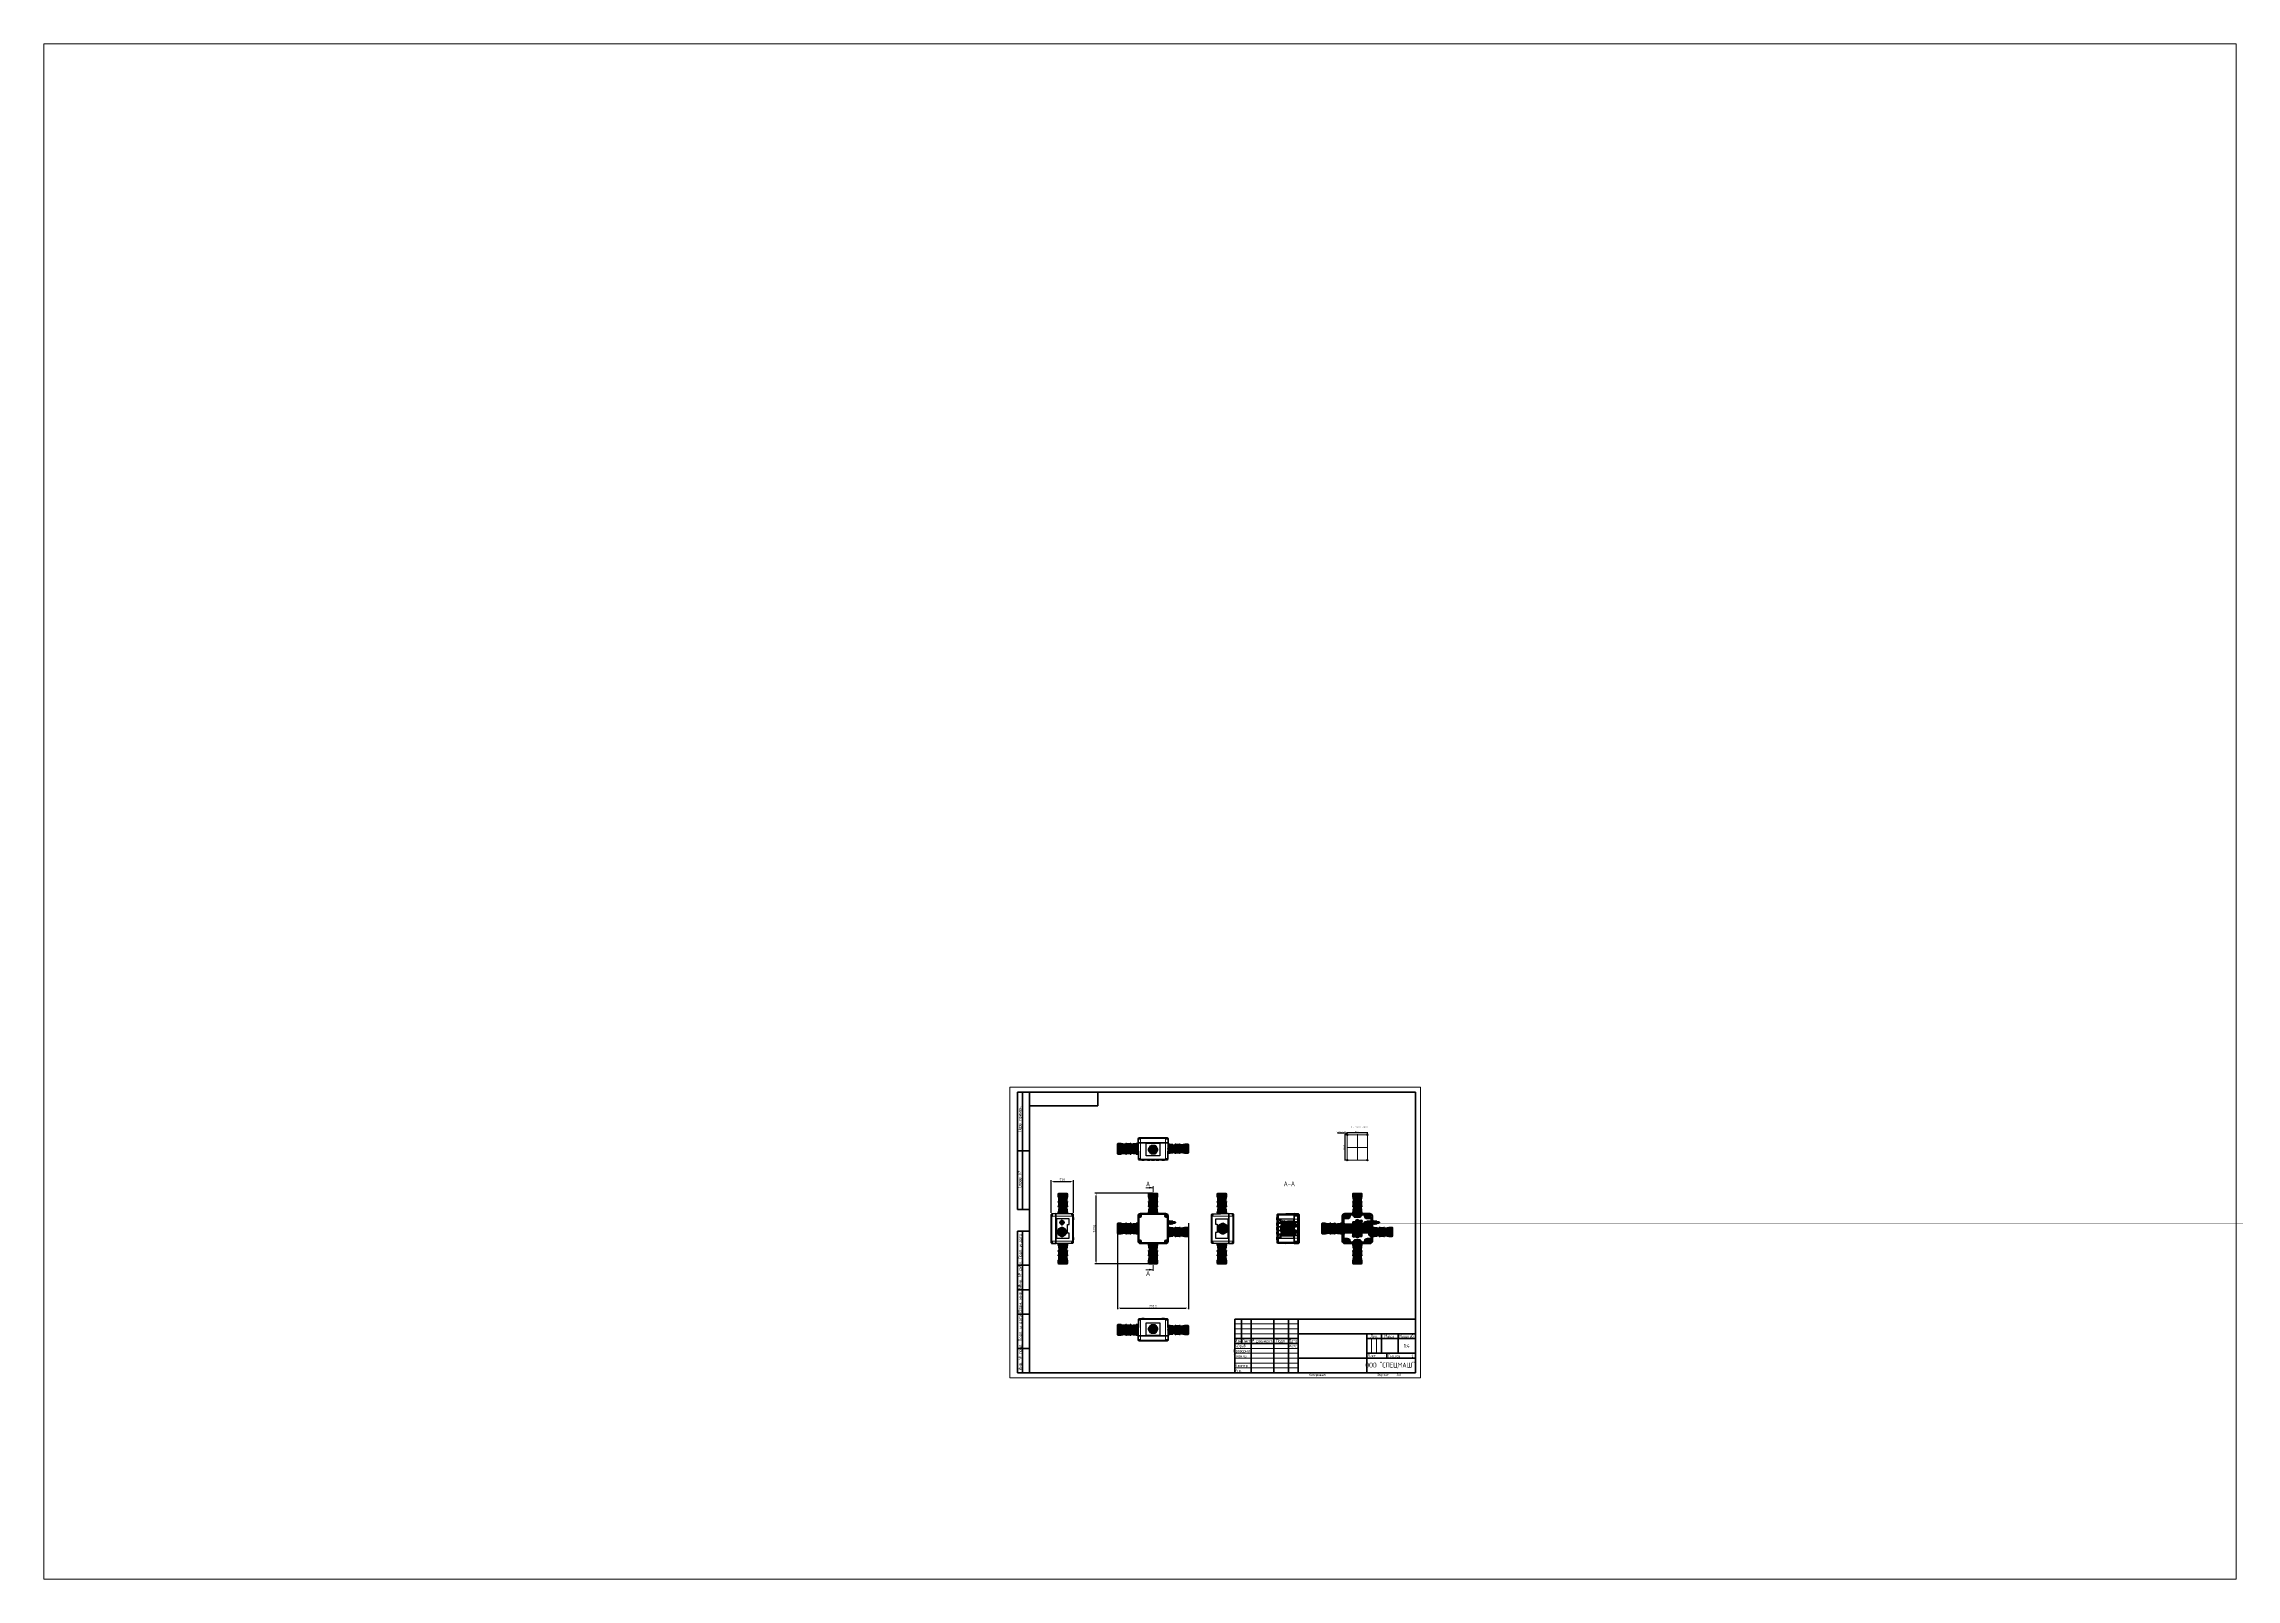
# Paper-space layout 'Лист1' of a CAD drawing. Header units: millimetres. Extents: x 29 to 262, y 20 to 183.
# The model-space entities are those that its viewports show. They can reach past a viewport. Long polylines and large blocks are cut down to what shows.
import ezdxf
from ezdxf.enums import TextEntityAlignment as Align

# ---------------------------------------------------------------- set-up
doc = ezdxf.new("R2010")
doc.units = ezdxf.units.MM
for name, pattern in [('K5LT32768', [0]), ('K5LT_AXLED', [26.227272, 21.727272, -1.5, 1.5, -1.5]), ('K5LT_BASIC', [0]), ('K5LT_THIN', [0])]:
    doc.linetypes.add(name, pattern=pattern)
for name, color, linetype in [('BORDER_TEXT', 7, 'Continuous'), ('TEXT', 4, 'Continuous'), ('TEXT_TRANSLATION_EN', 51, 'Continuous'), ('TITLE_TEXT', 7, 'Continuous'), ('Системный слой', 7, 'Continuous')]:
    doc.layers.add(name, color=color, linetype=linetype)
doc.styles.add('KDIMTEXTSTYLE', font='GOST_AU.SHX', dxfattribs={"width": 0.96, "oblique": 15, "height": 5})
doc.styles.get("Standard").update_dxf_attribs({"font": 'GOST_A.TTF'})
doc.dimstyles.new('KDIMSTYLE (1.00)', dxfattribs={"dimtxt": 5, "dimasz": 1, "dimexe": 2, "dimexo": 0, "dimgap": 1, "dimtad": 1, "dimtxsty": 'KDIMTEXTSTYLE', "dimsah": 1, "dimcen": 0, "dimdle": 1, "dimazin": 3, "dimtfac": 0.667, "dimtmove": 0, "dimatfit": 3, "dimtvp": 1})
doc.dimstyles.get("Standard").update_dxf_attribs({"dimtxt": 2.5, "dimasz": 2.5, "dimexe": 1.25, "dimexo": 0.625, "dimtad": 1, "dimtxsty": 'Standard', "dimcen": 2.5, "dimazin": 3, "dimtfac": 1, "dimtmove": 0, "dimatfit": 3})

# ---------------------------------------------------------------- blocks, each defined once
blk = doc.blocks.new('VA.121209_topside')
at = {"layer": 'Системный слой', "color": 7, "linetype": 'K5LT_THIN', "lineweight": 18}
for p, q in [((-61.1, 51.1), (-61.5, 51.1)), ((-61.5, -50.9), (-61.5, 51.1)), ((-61.5, 51.1), (-61.5, 51.1)), ((-61.1, 49), (-61.1, 51.1)), ((-61.1, -48.8), (-61.1, 49)), ((-61, 49.1), (-61, 51.2)), ((-61, 49.1), (-57.5, 47.7)), ((-61, 48.9), (-57.6, 47.5)), ((-61, -48.7), (-61, 48.9)), ((-57.4, 47.5), (-57.6, 47.5)), ((-57.6, -47.3), (-57.6, 47.5)), ((-57.5, 47.7), (-57.3, 48)), ((-57.4, 47.6), (-57.5, 47.7)), ((-57.4, 47.6), (-57.1, 47.8)), ((-57.4, -47.3), (-57.4, 47.5)), ((-51.1, 61.1), (-49, 61.1)), ((-51, 61.2), (-51, 61.6)), ((-51, 61.6), (-51, 61.6)), ((-51, 61.6), (51, 61.6)), ((-51, 61.2), (-48.9, 61.2)), ((-49.4, 55.9), (-47.6, 57.6)), ((-49.2, 55.7), (-47.5, 57.5)), ((-49, 61.1), (-47.6, 57.6)), ((-48.9, 61.2), (48.9, 61.2)), ((-48.8, 61.1), (48.8, 61.1)), ((-48.8, 61.1), (-47.4, 57.7)), ((-47.5, 57.5), (-47.6, 57.6)), ((-47.4, 57.5), (-47.4, 57.7)), ((-47.4, 57.7), (47.4, 57.7)), ((-47.4, 57.5), (47.4, 57.5)), ((48.8, 61.1), (47.4, 57.7)), ((47.4, 57.5), (47.4, 57.7)), ((47.5, 57.5), (47.6, 57.6)), ((47.5, 57.5), (49.2, 55.7)), ((49, 61.1), (47.6, 57.6)), ((47.6, 57.6), (49.4, 55.9)), ((48.9, 61.2), (51, 61.2)), ((49, 61.1), (51.1, 61.1)), ((51, 61.2), (51, 61.6)), ((51, 61.6), (51, 61.6)), ((57.1, 47.8), (57.4, 47.6)), ((57.3, 48), (57.5, 47.7)), ((57.4, 47.6), (57.5, 47.7)), ((57.4, 47.5), (57.6, 47.5)), ((57.4, 47.5), (57.4, -47.3)), ((61, 49.1), (57.5, 47.7)), ((61, 48.9), (57.6, 47.5)), ((57.6, 47.5), (57.6, -47.3)), ((61, 51.2), (61, 49.1)), ((61, 48.9), (61, -48.7)), ((61.1, 51.1), (61.5, 51.1)), ((61.1, 51.1), (61.1, 49)), ((61.1, 49), (61.1, -48.8)), ((61.5, 51.1), (61.5, -50.9)), ((61.5, 51.1), (61.5, 51.1)), ((-61.1, -50.9), (-61.5, -50.9)), ((-61.5, -50.9), (-61.5, -50.9)), ((-61.1, -50.9), (-61.1, -48.8)), ((-61, -48.7), (-57.6, -47.3)), ((-61, -48.9), (-57.5, -47.5)), ((-61, -51), (-61, -48.9)), ((-57.4, -47.3), (-57.6, -47.3)), ((-57.4, -47.4), (-57.5, -47.5)), ((-57.3, -47.8), (-57.5, -47.5)), ((-57.1, -47.6), (-57.4, -47.4)), ((-49, -60.9), (-51.1, -60.9)), ((-51, -61), (-51, -61.4)), ((-48.9, -61), (-51, -61)), ((-51, -61.4), (-51, -61.4)), ((51, -61.4), (-51, -61.4)), ((-47.6, -57.4), (-49.4, -55.7)), ((-47.5, -57.3), (-49.2, -55.5)), ((-49, -60.9), (-47.6, -57.4)), ((48.9, -61), (-48.9, -61)), ((-48.8, -60.9), (-47.4, -57.5)), ((48.8, -60.9), (-48.8, -60.9)), ((-47.5, -57.3), (-47.6, -57.4)), ((47.4, -57.3), (-47.4, -57.3)), ((-47.4, -57.3), (-47.4, -57.5)), ((47.4, -57.5), (-47.4, -57.5)), ((47.4, -57.3), (47.4, -57.5)), ((48.8, -60.9), (47.4, -57.5)), ((49.2, -55.5), (47.5, -57.3)), ((47.5, -57.3), (47.6, -57.4)), ((49.4, -55.7), (47.6, -57.4)), ((49, -60.9), (47.6, -57.4)), ((51, -61), (48.9, -61)), ((51.1, -60.9), (49, -60.9)), ((51, -61), (51, -61.4)), ((51, -61.4), (51, -61.4)), ((57.4, -47.4), (57.1, -47.6)), ((57.5, -47.5), (57.3, -47.8)), ((57.4, -47.3), (57.6, -47.3)), ((57.4, -47.4), (57.5, -47.5)), ((61, -48.9), (57.5, -47.5)), ((61, -48.7), (57.6, -47.3)), ((61, -48.9), (61, -51)), ((61.1, -48.8), (61.1, -50.9)), ((61.1, -50.9), (61.5, -50.9)), ((61.5, -50.9), (61.5, -50.9))]:
    blk.add_line(p, q, dxfattribs=at)
at = {"layer": 'Системный слой', "color": 150, "linetype": 'K5LT_BASIC', "lineweight": 60, "true_color": 0x0080ff}
for p, q in [((-61.5, -50.9), (-61.5, 51.1)), ((-61.5, -50.9), (-61.5, 51.1)), ((-56.6, 52.7), (-54.2, 52.8)), ((-56.6, 51.5), (-56.6, 52.7)), ((-54.2, 51.4), (-56.6, 51.5)), ((-54.2, 52.8), (-54.2, 54.3)), ((-54.2, 49.9), (-54.2, 51.4)), ((-54.2, 47.6), (-54.2, 49.9)), ((-54.2, 56.9), (-54.2, 56.6)), ((-54.2, 56.9), (-54.2, 56.9)), ((-54.2, 54.3), (-54.2, 56.6)), ((-54.2, 47.6), (-54.2, 47.3)), ((-54.2, 47.3), (-54.2, 47.2)), ((-52.9, 56.9), (-52.9, 56.9)), ((-52.9, 56.6), (-52.9, 56.9)), ((-52.9, 56.6), (-52.9, 54.3)), ((-52.9, 54.3), (-52.8, 52.8)), ((-52.8, 52.8), (-50.4, 52.7)), ((-50.4, 51.5), (-52.8, 51.4)), ((-52.8, 51.4), (-52.9, 49.9)), ((-52.9, 49.9), (-52.9, 47.6)), ((-52.9, 47.3), (-52.9, 47.6)), ((-52.9, 47.2), (-52.9, 47.3)), ((-51, 61.6), (51, 61.6)), ((-51, 61.6), (51, 61.6)), ((-50.4, 52.7), (-50.4, 51.5)), ((50.4, 52.7), (52.8, 52.8)), ((50.4, 51.5), (50.4, 52.7)), ((52.8, 51.4), (50.4, 51.5)), ((52.8, 56.9), (52.8, 56.6)), ((52.8, 56.9), (52.8, 56.9)), ((52.8, 54.3), (52.8, 56.6)), ((52.8, 52.8), (52.8, 54.3)), ((52.8, 49.9), (52.8, 51.4)), ((52.8, 47.6), (52.8, 49.9)), ((52.8, 47.6), (52.8, 47.3)), ((52.8, 47.3), (52.8, 47.2)), ((54.1, 56.9), (54.1, 56.9)), ((54.1, 56.6), (54.1, 56.9)), ((54.1, 56.6), (54.1, 54.3)), ((54.1, 54.3), (54.2, 52.8)), ((54.2, 51.4), (54.1, 49.9)), ((54.1, 49.9), (54.1, 47.6)), ((54.1, 47.3), (54.1, 47.6)), ((54.1, 47.2), (54.1, 47.3)), ((54.2, 52.8), (56.6, 52.7)), ((56.6, 51.5), (54.2, 51.4)), ((56.6, 52.7), (56.6, 51.5)), ((61.5, 51.1), (61.5, -50.9)), ((61.5, 51.1), (61.5, -50.9)), ((-56.6, -51.3), (-54.2, -51.2)), ((-56.6, -52.5), (-56.6, -51.3)), ((-54.2, -52.6), (-56.6, -52.5)), ((-54.2, -47.1), (-54.2, -47.4)), ((-54.2, -47.1), (-54.2, -47.1)), ((-54.2, -49.7), (-54.2, -47.4)), ((-54.2, -51.2), (-54.2, -49.7)), ((-54.2, -54.1), (-54.2, -52.6)), ((-54.2, -56.4), (-54.2, -54.1)), ((-54.2, -56.4), (-54.2, -56.7)), ((-54.2, -56.7), (-54.2, -56.8)), ((-52.9, -47.1), (-52.9, -47.1)), ((-52.9, -47.4), (-52.9, -47.1)), ((-52.9, -47.4), (-52.9, -49.7)), ((-52.9, -49.7), (-52.8, -51.2)), ((-52.8, -52.6), (-52.9, -54.1)), ((-52.9, -54.1), (-52.9, -56.4)), ((-52.9, -56.7), (-52.9, -56.4)), ((-52.9, -56.8), (-52.9, -56.7)), ((-52.8, -51.2), (-50.4, -51.3)), ((-50.4, -52.5), (-52.8, -52.6)), ((51, -61.4), (-51, -61.4)), ((51, -61.4), (-51, -61.4)), ((-50.4, -51.3), (-50.4, -52.5)), ((50.4, -51.3), (52.8, -51.2)), ((50.4, -52.5), (50.4, -51.3)), ((52.8, -52.6), (50.4, -52.5)), ((52.8, -47.1), (52.8, -47.4)), ((52.8, -47.1), (52.8, -47.1)), ((52.8, -49.7), (52.8, -47.4)), ((52.8, -51.2), (52.8, -49.7)), ((52.8, -54.1), (52.8, -52.6)), ((52.8, -56.4), (52.8, -54.1)), ((52.8, -56.4), (52.8, -56.7)), ((52.8, -56.7), (52.8, -56.8)), ((54.1, -47.1), (54.1, -47.1)), ((54.1, -47.4), (54.1, -47.1)), ((54.1, -47.4), (54.1, -49.7)), ((54.1, -49.7), (54.2, -51.2)), ((54.2, -52.6), (54.1, -54.1)), ((54.1, -54.1), (54.1, -56.4)), ((54.1, -56.7), (54.1, -56.4)), ((54.1, -56.8), (54.1, -56.7)), ((54.2, -51.2), (56.6, -51.3)), ((56.6, -52.5), (54.2, -52.6)), ((56.6, -51.3), (56.6, -52.5))]:
    blk.add_line(p, q, dxfattribs=at)
at = {"layer": 'Системный слой', "color": 30, "linetype": 'K5LT_AXLED', "lineweight": 18, "true_color": 0xff8000}
for p, q in [((-53.5, 52.1), (-61.1, 52.1)), ((-53.5, 52.1), (-53.5, 59.7)), ((-53.5, 52.1), (-45.9, 52.1)), ((-53.5, 52.1), (-53.5, 44.5)), ((53.5, 52.1), (45.9, 52.1)), ((53.5, 52.1), (53.5, 59.7)), ((53.5, 52.1), (61.1, 52.1)), ((53.5, 52.1), (53.5, 44.5)), ((-53.5, -51.9), (-61.1, -51.9)), ((-53.5, -51.9), (-53.5, -44.3)), ((-53.5, -51.9), (-45.9, -51.9)), ((-53.5, -51.9), (-53.5, -59.5)), ((53.5, -51.9), (45.9, -51.9)), ((53.5, -51.9), (53.5, -44.3)), ((53.5, -51.9), (61.1, -51.9)), ((53.5, -51.9), (53.5, -59.5))]:
    blk.add_line(p, q, dxfattribs=at)
at = {"layer": 'Системный слой', "color": 7, "linetype": 'K5LT_THIN', "lineweight": 18}
for centre, radius in [((-53.5, 52.1), 5.26), ((-53.5, 52.1), 5.06), ((53.5, 52.1), 5.26), ((53.5, 52.1), 5.06), ((-53.5, -51.9), 5.26), ((-53.5, -51.9), 5.06), ((53.5, -51.9), 5.26), ((53.5, -51.9), 5.06)]:
    blk.add_circle(centre, radius, dxfattribs=at)
at = {"layer": 'Системный слой', "color": 150, "linetype": 'K5LT_BASIC', "lineweight": 60, "true_color": 0x0080ff}
for centre in [(-53.5, 52.1), (53.5, 52.1), (-53.5, -51.9), (53.5, -51.9)]:
    blk.add_circle(centre, 5, dxfattribs=at)
for centre, radius, start, end in [((-51, 51.1), 10.5, 90, 180), ((-51, 51.1), 10.5, 90, 180), ((-53.5, 52.1), 4.89, 82.3613, 97.6387), ((-53.5, 52.1), 4.89, 262.3613, 270), ((-53.5, 52.1), 4.89, 270, 277.6387), ((51, 51.1), 10.5, 0, 90), ((51, 51.1), 10.5, 0, 90), ((53.5, 52.1), 4.89, 82.3613, 97.6387), ((53.5, 52.1), 4.89, 262.3613, 270), ((53.5, 52.1), 4.89, 270, 277.6387), ((-51, -50.9), 10.5, 180, 270), ((-51, -50.9), 10.5, 180, 270), ((-53.5, -51.9), 4.89, 82.3613, 97.6387), ((-53.5, -51.9), 4.89, 262.3613, 270), ((-53.5, -51.9), 4.89, 270, 277.6387), ((51, -50.9), 10.5, 270, 0), ((51, -50.9), 10.5, 270, 0), ((53.5, -51.9), 4.89, 82.3613, 97.6387), ((53.5, -51.9), 4.89, 262.3613, 270), ((53.5, -51.9), 4.89, 270, 277.6387)]:
    blk.add_arc(centre, radius, start, end, dxfattribs=at)
at = {"layer": 'Системный слой', "color": 7, "linetype": 'K5LT_THIN', "lineweight": 18}
for centre, radius, start, end in [((-51, 51.1), 10.5, 90, 180), ((-53.5, 52.1), 4.81, 97.76561, 262.23439), ((-53.5, 52.1), 4.51, 98.28486, 261.71514), ((-53.5, 52.1), 5.6, 229.69615, 40.30385), ((-53.5, 52.1), 5.46, 229.13031, 0), ((-53.5, 52.1), 4.81, 277.76561, 82.23439), ((-53.5, 52.1), 4.51, 278.28486, 81.71514), ((-53.5, 52.1), 5.46, 0, 40.86966), ((53.5, 52.1), 5.6, 139.69615, 310.30385), ((53.5, 52.1), 5.46, 139.13031, 180), ((53.5, 52.1), 5.46, 180, 310.86966), ((53.5, 52.1), 4.81, 97.76561, 262.23439), ((53.5, 52.1), 4.51, 98.28486, 261.71514), ((51, 51.1), 10.5, 0, 90), ((53.5, 52.1), 4.81, 277.76561, 82.23439), ((53.5, 52.1), 4.51, 278.28486, 81.71514), ((-51, -50.9), 10.5, 180, 270), ((-53.5, -51.9), 4.81, 97.76561, 262.23439), ((-53.5, -51.9), 4.51, 98.28486, 261.71514), ((-53.5, -51.9), 5.6, 319.69615, 130.30385), ((-53.5, -51.9), 5.46, 0, 130.86966), ((-53.5, -51.9), 4.81, 277.76561, 82.23439), ((-53.5, -51.9), 4.51, 278.28486, 81.71514), ((-53.5, -51.9), 5.46, 319.13031, 0), ((53.5, -51.9), 5.6, 49.69615, 220.30385), ((53.5, -51.9), 5.46, 49.13031, 180), ((53.5, -51.9), 5.46, 180, 220.86966), ((53.5, -51.9), 4.81, 97.76561, 262.23439), ((53.5, -51.9), 4.51, 98.28486, 261.71514), ((51, -50.9), 10.5, 270, 0), ((53.5, -51.9), 4.81, 277.76561, 82.23439), ((53.5, -51.9), 4.51, 278.28486, 81.71514)]:
    blk.add_arc(centre, radius, start, end, dxfattribs=at)
for centre, major_axis in [((-60.9, 51.1), (-0.187, -0.002)), ((51, 61), (-0.002, 0.187)), ((-51, -60.8), (0.002, -0.187)), ((60.9, -50.9), (0.187, 0.002))]:
    blk.add_ellipse(centre, major_axis=major_axis, ratio=0.448344, start_param=5.124143, end_param=6.253896, dxfattribs=at)
for points, knots in [([(-51, 61.2), (-51.4, 61.2), (-52.1, 61.2), (-53.1, 61), (-54, 60.8), (-54.8, 60.5), (-55.6, 60.2), (-56.3, 59.8), (-57, 59.3), (-57.7, 58.8), (-58.3, 58.2), (-58.8, 57.6), (-59.3, 56.9), (-59.8, 56.2), (-60.2, 55.4), (-60.5, 54.6), (-60.8, 53.7), (-61, 52.8), (-61.1, 51.9), (-61.1, 51.4), (-61.1, 51.1)], [0, 0, 0, 0, 1.559858, 2.943206, 4.119435, 5.283784, 6.397002, 7.483158, 8.548085, 9.599525, 10.645123, 11.698365, 12.765535, 13.860059, 14.982024, 16.15217, 17.337109, 18.701943, 19.916622, 21, 21, 21, 21]), ([(-51.1, 61.1), (-51.2, 61.1), (-51.3, 61.1), (-51.5, 61.1), (-51.6, 61.1), (-51.9, 61.1), (-52, 61), (-52.2, 61), (-52.3, 61), (-52.6, 61), (-52.7, 61), (-52.9, 60.9), (-53.1, 60.9), (-53.3, 60.8), (-53.4, 60.8), (-53.7, 60.8), (-53.8, 60.7), (-54, 60.7), (-54.1, 60.6), (-54.4, 60.5), (-54.5, 60.5), (-54.7, 60.4), (-54.9, 60.4), (-55.1, 60.3), (-55.2, 60.2), (-55.4, 60.1), (-55.5, 60.1), (-55.8, 59.9), (-55.9, 59.9), (-56.1, 59.7), (-56.2, 59.7), (-56.4, 59.5), (-56.5, 59.5), (-56.8, 59.3), (-56.9, 59.3), (-57.1, 59.1), (-57.2, 59), (-57.3, 58.9), (-57.4, 58.8), (-57.6, 58.7), (-57.7, 58.6), (-57.9, 58.5), (-57.9, 58.4), (-58.1, 58.2), (-58.1, 58.2), (-58.3, 58), (-58.4, 57.9), (-58.6, 57.7), (-58.6, 57.6), (-58.8, 57.4), (-58.9, 57.3), (-59, 57.2), (-59, 57.1), (-59.1, 57), (-59.2, 56.9), (-59.3, 56.7), (-59.4, 56.6), (-59.6, 56.4), (-59.6, 56.3), (-59.7, 56), (-59.8, 55.9), (-59.9, 55.7), (-60, 55.6), (-60.1, 55.3), (-60.1, 55.2), (-60.2, 55), (-60.3, 54.9), (-60.4, 54.6), (-60.4, 54.5), (-60.5, 54.3), (-60.5, 54.2), (-60.6, 53.9), (-60.7, 53.8), (-60.7, 53.6), (-60.7, 53.4), (-60.8, 53.2), (-60.8, 53.1), (-60.9, 52.8), (-60.9, 52.7), (-60.9, 52.5), (-60.9, 52.4), (-60.9, 52.1), (-61, 52), (-61, 51.8), (-61, 51.6), (-61, 51.4), (-61, 51.3), (-61, 51.2)], [0.701792, 0.701792, 0.701792, 0.701792, 1.622058, 1.622058, 2.703489, 2.703489, 3.784997, 3.784997, 4.86644, 4.86644, 5.947935, 5.947935, 7.029441, 7.029441, 8.110956, 8.110956, 9.192476, 9.192476, 10.274002, 10.274002, 11.355533, 11.355533, 12.437081, 12.437081, 13.518594, 13.518594, 14.60012, 14.60012, 15.681656, 15.681656, 16.763212, 16.763212, 17.793085, 17.793085, 18.874625, 18.874625, 19.956112, 19.956112, 20.578286, 20.578286, 21.659841, 21.659841, 22.741318, 22.741318, 23.351325, 23.351325, 24.432879, 24.432879, 25.514376, 25.514376, 26.595943, 26.595943, 27.065781, 27.065781, 28.005146, 28.005146, 29.086668, 29.086668, 30.168186, 30.168186, 31.249717, 31.249717, 32.331252, 32.331252, 33.412799, 33.412799, 34.49432, 34.49432, 35.575847, 35.575847, 36.657378, 36.657378, 37.738903, 37.738903, 38.820419, 38.820419, 39.901927, 39.901927, 40.983423, 40.983423, 42.064905, 42.064905, 43.146392, 43.146392, 44.22784, 44.22784, 45.29821, 45.29821, 45.29821, 45.29821]), ([(-49.4, 55.9), (-49.4, 55.9), (-49.5, 56), (-49.6, 56.1), (-49.6, 56.1), (-49.8, 56.3), (-49.9, 56.4), (-50.1, 56.5), (-50.2, 56.6), (-50.3, 56.7), (-50.4, 56.8), (-50.6, 56.9), (-50.7, 56.9), (-50.9, 57), (-51, 57.1), (-51.2, 57.2), (-51.3, 57.2), (-51.5, 57.3), (-51.7, 57.3), (-51.9, 57.4), (-52, 57.4), (-52.2, 57.5), (-52.3, 57.5), (-52.6, 57.6), (-52.7, 57.6), (-52.9, 57.6), (-53, 57.6), (-53.3, 57.6), (-53.4, 57.6), (-53.7, 57.6), (-53.8, 57.6), (-54, 57.6), (-54.2, 57.6), (-54.4, 57.6), (-54.5, 57.5), (-54.8, 57.5), (-54.9, 57.5), (-55.2, 57.4), (-55.3, 57.3), (-55.5, 57.2), (-55.7, 57.2), (-55.9, 57.1), (-56, 57), (-56.3, 56.9), (-56.4, 56.8), (-56.6, 56.7), (-56.7, 56.6), (-56.8, 56.5), (-56.9, 56.5), (-57, 56.4), (-57, 56.3), (-57.2, 56.2), (-57.3, 56.1), (-57.4, 56), (-57.5, 55.9), (-57.7, 55.7), (-57.8, 55.6), (-57.9, 55.4), (-58, 55.3), (-58.1, 55.2), (-58.2, 55), (-58.3, 54.8), (-58.4, 54.7), (-58.5, 54.5), (-58.6, 54.3), (-58.7, 54.1), (-58.7, 54), (-58.8, 53.8), (-58.8, 53.6), (-58.9, 53.4), (-58.9, 53.3), (-59, 53.1), (-59, 52.9), (-59, 52.7), (-59, 52.6), (-59, 52.3), (-59, 52.2), (-59, 51.9), (-59, 51.8), (-59, 51.6), (-59, 51.5), (-59, 51.2), (-59, 51.1), (-58.9, 50.9), (-58.9, 50.8), (-58.8, 50.5), (-58.8, 50.4), (-58.7, 50.2), (-58.7, 50.1), (-58.6, 49.9), (-58.6, 49.8), (-58.5, 49.6), (-58.4, 49.5), (-58.3, 49.3), (-58.2, 49.2), (-58.1, 49), (-58.1, 48.9), (-57.9, 48.7), (-57.9, 48.6), (-57.7, 48.4), (-57.7, 48.4), (-57.5, 48.2), (-57.4, 48.1), (-57.3, 48), (-57.3, 48), (-57.3, 48)], [1.777065, 1.777065, 1.777065, 1.777065, 2.44649, 2.44649, 3.406261, 3.406261, 4.469274, 4.469274, 5.532842, 5.532842, 6.597057, 6.597057, 7.661965, 7.661965, 8.727658, 8.727658, 9.794222, 9.794222, 10.861761, 10.861761, 11.930377, 11.930377, 13.000187, 13.000187, 14.071313, 14.071313, 15.143908, 15.143908, 16.218083, 16.218083, 17.293982, 17.293982, 18.371731, 18.371731, 19.451422, 19.451422, 20.533136, 20.533136, 21.616881, 21.616881, 22.702612, 22.702612, 23.790182, 23.790182, 24.879407, 24.879407, 25.945799, 25.945799, 26.124978, 26.124978, 26.891329, 26.891329, 27.658611, 27.658611, 28.750438, 28.750438, 29.841805, 29.841805, 30.492565, 30.492565, 31.496829, 31.496829, 32.585359, 32.585359, 33.672016, 33.672016, 34.626562, 34.626562, 35.709652, 35.709652, 36.632548, 36.632548, 37.711892, 37.711892, 38.789304, 38.789304, 39.864888, 39.864888, 40.938776, 40.938776, 42.011084, 42.011084, 43.08198, 43.08198, 44.151575, 44.151575, 45.219991, 45.219991, 46.287347, 46.287347, 47.353751, 47.353751, 48.419299, 48.419299, 49.484075, 49.484075, 50.548145, 50.548145, 51.611634, 51.611634, 52.674513, 52.674513, 53.736931, 53.736931, 54.115804, 54.115804, 54.115804, 54.115804]), ([(-49.4, 55.7), (-49.6, 55.9), (-50.1, 56.3), (-50.8, 56.8), (-51.5, 57.1), (-52.1, 57.3), (-52.8, 57.4), (-53.4, 57.5), (-54, 57.4), (-54.6, 57.4), (-55.2, 57.2), (-55.7, 57), (-56.2, 56.7), (-56.6, 56.4), (-57.1, 56.1), (-57.4, 55.7), (-57.8, 55.3), (-58.1, 54.9), (-58.4, 54.4), (-58.6, 53.9), (-58.7, 53.3), (-58.8, 52.7), (-58.9, 52.1), (-58.9, 51.5), (-58.8, 50.8), (-58.5, 50.1), (-58.2, 49.4), (-57.8, 48.8), (-57.4, 48.3), (-57.2, 48.1), (-57.1, 48)], [0, 0, 0, 0, 1.924063, 3.568066, 4.93201, 6.214064, 7.429333, 8.544269, 9.589335, 10.564533, 11.498289, 12.421212, 13.317311, 14.174959, 15.00564, 15.824774, 16.669528, 17.524612, 18.407586, 19.313343, 20.264744, 21.272646, 22.337996, 23.471048, 24.679633, 25.986851, 27.413388, 29.053869, 30.264168, 31, 31, 31, 31]), ([(-57.5, 47.7), (-57.5, 47.7), (-57.5, 47.7), (-57.5, 47.7), (-57.6, 47.6), (-57.6, 47.6), (-57.6, 47.6), (-57.6, 47.5), (-57.6, 47.5), (-57.6, 47.5)], [0, 0, 0, 0, 1.788089, 3.455191, 4.937329, 6.255932, 7.531989, 8.787155, 10, 10, 10, 10]), ([(-57.4, 47.6), (-57.4, 47.6), (-57.4, 47.6), (-57.4, 47.6), (-57.4, 47.6), (-57.4, 47.6), (-57.4, 47.6), (-57.4, 47.6), (-57.4, 47.6), (-57.4, 47.6), (-57.4, 47.6), (-57.4, 47.6), (-57.4, 47.6), (-57.4, 47.6), (-57.4, 47.6), (-57.4, 47.6), (-57.4, 47.6), (-57.4, 47.6), (-57.4, 47.6), (-57.4, 47.6), (-57.4, 47.6), (-57.4, 47.6), (-57.4, 47.6), (-57.4, 47.6), (-57.4, 47.6), (-57.4, 47.6), (-57.4, 47.6), (-57.4, 47.6), (-57.4, 47.6), (-57.4, 47.5), (-57.4, 47.5), (-57.4, 47.5), (-57.4, 47.5), (-57.4, 47.5), (-57.4, 47.5), (-57.4, 47.5), (-57.4, 47.5), (-57.4, 47.5), (-57.4, 47.5), (-57.4, 47.5), (-57.4, 47.5), (-57.4, 47.5), (-57.4, 47.5), (-57.4, 47.5), (-57.4, 47.5), (-57.4, 47.5), (-57.4, 47.5), (-57.4, 47.5), (-57.4, 47.5), (-57.4, 47.5), (-57.4, 47.5), (-57.4, 47.5), (-57.4, 47.5), (-57.4, 47.5), (-57.4, 47.5), (-57.4, 47.5), (-57.4, 47.5), (-57.4, 47.5), (-57.4, 47.5), (-57.4, 47.5), (-57.4, 47.5), (-57.4, 47.5), (-57.4, 47.5), (-57.4, 47.5), (-57.4, 47.5), (-57.4, 47.5), (-57.4, 47.5), (-57.4, 47.5), (-57.4, 47.5), (-57.4, 47.5)], [24.312484, 24.312484, 24.312484, 24.312484, 24.350309, 24.350309, 24.561369, 24.561369, 24.771051, 24.771051, 24.979348, 24.979348, 25.514238, 25.514238, 26.039747, 26.039747, 26.555986, 26.555986, 27.063224, 27.063224, 27.237276, 27.237276, 27.410326, 27.410326, 27.582403, 27.582403, 27.753542, 27.753542, 28.244105, 28.244105, 28.728289, 28.728289, 29.20754, 29.20754, 29.683566, 29.683566, 29.999954, 29.999954, 30.316343, 30.316343, 30.792369, 30.792369, 31.271619, 31.271619, 31.755804, 31.755804, 32.246367, 32.246367, 32.417506, 32.417506, 32.589583, 32.589583, 32.762633, 32.762633, 32.936685, 32.936685, 33.443923, 33.443923, 33.960162, 33.960162, 34.485671, 34.485671, 35.020561, 35.020561, 35.228858, 35.228858, 35.438539, 35.438539, 35.6496, 35.6496, 35.687425, 35.687425, 35.687425, 35.687425]), ([(-51, 61.2), (-51, 61.2), (-51, 61.2), (-51, 61.2), (-51.1, 61.1), (-51.1, 61.1), (-51.1, 61.1)], [0, 0, 0, 0, 1.891668, 3.594315, 5.10794, 7, 7, 7, 7]), ([(-47.4, 57.7), (-47.4, 57.7), (-47.5, 57.7), (-47.5, 57.7), (-47.5, 57.7), (-47.6, 57.6), (-47.6, 57.6), (-47.6, 57.6), (-47.6, 57.6), (-47.6, 57.6)], [0, 0, 0, 0, 1.788089, 3.455192, 4.937329, 6.255933, 7.531991, 8.787157, 10, 10, 10, 10]), ([(-47.4, 57.5), (-47.4, 57.5), (-47.4, 57.5), (-47.4, 57.5), (-47.4, 57.5), (-47.4, 57.5), (-47.4, 57.5), (-47.4, 57.5), (-47.4, 57.5), (-47.4, 57.5), (-47.4, 57.5), (-47.4, 57.5), (-47.4, 57.5), (-47.4, 57.5), (-47.4, 57.5), (-47.4, 57.5), (-47.4, 57.5), (-47.4, 57.5), (-47.4, 57.5), (-47.4, 57.5), (-47.4, 57.5), (-47.4, 57.5), (-47.4, 57.5), (-47.4, 57.5), (-47.4, 57.5), (-47.4, 57.5), (-47.4, 57.5), (-47.4, 57.5), (-47.4, 57.5), (-47.4, 57.5), (-47.4, 57.5), (-47.5, 57.5), (-47.5, 57.5), (-47.5, 57.5), (-47.5, 57.5), (-47.5, 57.5), (-47.5, 57.5), (-47.5, 57.5), (-47.5, 57.5), (-47.5, 57.5), (-47.5, 57.5), (-47.5, 57.5), (-47.5, 57.5), (-47.5, 57.5), (-47.5, 57.5), (-47.5, 57.5), (-47.5, 57.5), (-47.5, 57.5), (-47.5, 57.5), (-47.5, 57.5), (-47.5, 57.5), (-47.5, 57.5), (-47.5, 57.5), (-47.5, 57.5), (-47.5, 57.5), (-47.5, 57.5), (-47.5, 57.5), (-47.5, 57.5), (-47.5, 57.5), (-47.5, 57.5), (-47.5, 57.5), (-47.5, 57.5), (-47.5, 57.5), (-47.5, 57.5), (-47.5, 57.5), (-47.5, 57.5), (-47.5, 57.5), (-47.5, 57.5), (-47.5, 57.5), (-47.5, 57.5)], [24.312484, 24.312484, 24.312484, 24.312484, 24.350309, 24.350309, 24.561369, 24.561369, 24.771051, 24.771051, 24.979348, 24.979348, 25.514238, 25.514238, 26.039747, 26.039747, 26.555986, 26.555986, 27.063224, 27.063224, 27.237276, 27.237276, 27.410326, 27.410326, 27.582403, 27.582403, 27.753542, 27.753542, 28.244105, 28.244105, 28.728289, 28.728289, 29.20754, 29.20754, 29.683566, 29.683566, 29.999954, 29.999954, 30.316343, 30.316343, 30.792369, 30.792369, 31.271619, 31.271619, 31.755804, 31.755804, 32.246367, 32.246367, 32.417506, 32.417506, 32.589583, 32.589583, 32.762633, 32.762633, 32.936685, 32.936685, 33.443923, 33.443923, 33.960162, 33.960162, 34.485671, 34.485671, 35.020561, 35.020561, 35.228858, 35.228858, 35.438539, 35.438539, 35.6496, 35.6496, 35.687425, 35.687425, 35.687425, 35.687425]), ([(47.6, 57.6), (47.6, 57.6), (47.6, 57.6), (47.6, 57.6), (47.5, 57.7), (47.5, 57.7), (47.5, 57.7), (47.4, 57.7), (47.4, 57.7), (47.4, 57.7)], [0, 0, 0, 0, 1.788089, 3.455191, 4.937329, 6.255932, 7.531989, 8.787155, 10, 10, 10, 10]), ([(47.5, 57.5), (47.5, 57.5), (47.5, 57.5), (47.5, 57.5), (47.5, 57.5), (47.5, 57.5), (47.5, 57.5), (47.5, 57.5), (47.5, 57.5), (47.5, 57.5), (47.5, 57.5), (47.5, 57.5), (47.5, 57.5), (47.5, 57.5), (47.5, 57.5), (47.5, 57.5), (47.5, 57.5), (47.5, 57.5), (47.5, 57.5), (47.5, 57.5), (47.5, 57.5), (47.5, 57.5), (47.5, 57.5), (47.5, 57.5), (47.5, 57.5), (47.5, 57.5), (47.5, 57.5), (47.5, 57.5), (47.5, 57.5), (47.5, 57.5), (47.5, 57.5), (47.5, 57.5), (47.5, 57.5), (47.5, 57.5), (47.5, 57.5), (47.5, 57.5), (47.5, 57.5), (47.4, 57.5), (47.4, 57.5), (47.4, 57.5), (47.4, 57.5), (47.4, 57.5), (47.4, 57.5), (47.4, 57.5), (47.4, 57.5), (47.4, 57.5), (47.4, 57.5), (47.4, 57.5), (47.4, 57.5), (47.4, 57.5), (47.4, 57.5), (47.4, 57.5), (47.4, 57.5), (47.4, 57.5), (47.4, 57.5), (47.4, 57.5), (47.4, 57.5), (47.4, 57.5), (47.4, 57.5), (47.4, 57.5), (47.4, 57.5), (47.4, 57.5), (47.4, 57.5), (47.4, 57.5), (47.4, 57.5), (47.4, 57.5), (47.4, 57.5), (47.4, 57.5), (47.4, 57.5), (47.4, 57.5)], [22.218751, 22.218751, 22.218751, 22.218751, 22.253319, 22.253319, 22.446204, 22.446204, 22.637828, 22.637828, 22.828187, 22.828187, 23.317013, 23.317013, 23.797267, 23.797267, 24.269048, 24.269048, 24.732604, 24.732604, 24.891668, 24.891668, 25.049815, 25.049815, 25.207073, 25.207073, 25.363474, 25.363474, 25.811791, 25.811791, 26.254279, 26.254279, 26.692257, 26.692257, 27.127289, 27.127289, 27.416431, 27.416431, 27.705573, 27.705573, 28.140605, 28.140605, 28.578583, 28.578583, 29.021071, 29.021071, 29.469388, 29.469388, 29.625789, 29.625789, 29.783047, 29.783047, 29.941194, 29.941194, 30.100257, 30.100257, 30.563813, 30.563813, 31.035595, 31.035595, 31.515848, 31.515848, 32.004675, 32.004675, 32.195034, 32.195034, 32.386658, 32.386658, 32.579543, 32.579543, 32.61411, 32.61411, 32.61411, 32.61411]), ([(57.3, 48), (57.3, 48), (57.4, 48.1), (57.5, 48.2), (57.6, 48.2), (57.7, 48.4), (57.8, 48.5), (57.9, 48.7), (58, 48.8), (58.1, 48.9), (58.2, 49), (58.3, 49.2), (58.3, 49.3), (58.4, 49.5), (58.5, 49.6), (58.6, 49.8), (58.6, 49.9), (58.7, 50.1), (58.8, 50.3), (58.8, 50.5), (58.9, 50.6), (58.9, 50.8), (58.9, 50.9), (59, 51.2), (59, 51.3), (59, 51.5), (59, 51.6), (59, 51.9), (59, 52), (59, 52.2), (59, 52.4), (59, 52.6), (59, 52.7), (59, 53), (58.9, 53.1), (58.9, 53.4), (58.9, 53.5), (58.8, 53.8), (58.7, 53.9), (58.6, 54.1), (58.6, 54.3), (58.5, 54.5), (58.4, 54.6), (58.3, 54.9), (58.2, 55), (58.1, 55.2), (58, 55.3), (57.9, 55.4), (57.9, 55.5), (57.8, 55.6), (57.7, 55.6), (57.6, 55.8), (57.6, 55.9), (57.4, 56), (57.3, 56.1), (57.1, 56.3), (57, 56.4), (56.8, 56.5), (56.7, 56.6), (56.6, 56.7), (56.5, 56.8), (56.2, 56.9), (56.1, 57), (55.9, 57.1), (55.7, 57.2), (55.5, 57.3), (55.4, 57.3), (55.2, 57.4), (55, 57.4), (54.8, 57.5), (54.7, 57.5), (54.5, 57.6), (54.3, 57.6), (54.1, 57.6), (54, 57.6), (53.7, 57.6), (53.6, 57.6), (53.3, 57.6), (53.2, 57.6), (53, 57.6), (52.9, 57.6), (52.6, 57.6), (52.5, 57.6), (52.3, 57.5), (52.2, 57.5), (51.9, 57.4), (51.8, 57.4), (51.6, 57.3), (51.5, 57.3), (51.3, 57.2), (51.2, 57.2), (51, 57.1), (50.9, 57), (50.7, 56.9), (50.6, 56.8), (50.4, 56.7), (50.3, 56.7), (50.1, 56.5), (50, 56.5), (49.8, 56.3), (49.8, 56.3), (49.6, 56.1), (49.5, 56), (49.4, 55.9), (49.4, 55.9), (49.4, 55.9)], [1.777065, 1.777065, 1.777065, 1.777065, 2.44649, 2.44649, 3.406261, 3.406261, 4.469274, 4.469274, 5.532842, 5.532842, 6.597057, 6.597057, 7.661965, 7.661965, 8.727658, 8.727658, 9.794222, 9.794222, 10.861761, 10.861761, 11.930377, 11.930377, 13.000187, 13.000187, 14.071313, 14.071313, 15.143908, 15.143908, 16.218083, 16.218083, 17.293982, 17.293982, 18.371731, 18.371731, 19.451422, 19.451422, 20.533136, 20.533136, 21.616881, 21.616881, 22.702612, 22.702612, 23.790182, 23.790182, 24.879407, 24.879407, 25.945799, 25.945799, 26.124978, 26.124978, 26.891329, 26.891329, 27.658611, 27.658611, 28.750438, 28.750438, 29.841805, 29.841805, 30.492565, 30.492565, 31.496829, 31.496829, 32.585359, 32.585359, 33.672016, 33.672016, 34.626562, 34.626562, 35.709652, 35.709652, 36.632548, 36.632548, 37.711892, 37.711892, 38.789304, 38.789304, 39.864888, 39.864888, 40.938776, 40.938776, 42.011084, 42.011084, 43.08198, 43.08198, 44.151575, 44.151575, 45.219991, 45.219991, 46.287347, 46.287347, 47.353751, 47.353751, 48.419299, 48.419299, 49.484075, 49.484075, 50.548145, 50.548145, 51.611634, 51.611634, 52.674513, 52.674513, 53.736931, 53.736931, 54.115804, 54.115804, 54.115804, 54.115804]), ([(57.1, 48), (57.3, 48.2), (57.7, 48.6), (58.2, 49.4), (58.5, 50.1), (58.7, 50.7), (58.9, 51.4), (58.9, 52), (58.9, 52.6), (58.8, 53.2), (58.6, 53.8), (58.4, 54.3), (58.1, 54.8), (57.8, 55.2), (57.5, 55.7), (57.1, 56), (56.7, 56.4), (56.3, 56.7), (55.8, 56.9), (55.3, 57.2), (54.7, 57.3), (54.1, 57.4), (53.5, 57.5), (52.9, 57.5), (52.2, 57.3), (51.5, 57.1), (50.8, 56.8), (50.2, 56.4), (49.7, 56), (49.5, 55.8), (49.4, 55.7)], [0, 0, 0, 0, 1.924063, 3.568066, 4.93201, 6.214064, 7.429333, 8.544269, 9.589335, 10.564533, 11.498289, 12.421212, 13.317311, 14.174959, 15.00564, 15.824774, 16.669528, 17.524612, 18.407586, 19.313343, 20.264744, 21.272646, 22.337996, 23.471048, 24.679633, 25.986851, 27.413388, 29.053869, 30.264168, 31, 31, 31, 31]), ([(61.1, 51.1), (61.1, 51.5), (61.1, 52.2), (60.9, 53.2), (60.7, 54.1), (60.4, 54.9), (60.1, 55.7), (59.7, 56.4), (59.2, 57.1), (58.7, 57.8), (58.1, 58.4), (57.5, 58.9), (56.8, 59.4), (56.1, 59.9), (55.3, 60.3), (54.5, 60.6), (53.6, 60.9), (52.7, 61.1), (51.8, 61.2), (51.3, 61.2), (51, 61.2)], [0, 0, 0, 0, 1.559858, 2.943206, 4.119435, 5.283784, 6.397002, 7.483158, 8.548085, 9.599525, 10.645123, 11.698365, 12.765535, 13.860059, 14.982024, 16.15217, 17.337109, 18.701943, 19.916622, 21, 21, 21, 21]), ([(61, 51.2), (61, 51.3), (61, 51.4), (61, 51.6), (61, 51.7), (61, 51.9), (61, 52.1), (60.9, 52.3), (60.9, 52.4), (60.9, 52.7), (60.9, 52.8), (60.8, 53), (60.8, 53.2), (60.8, 53.4), (60.7, 53.5), (60.7, 53.8), (60.6, 53.9), (60.6, 54.1), (60.5, 54.2), (60.4, 54.5), (60.4, 54.6), (60.3, 54.8), (60.3, 54.9), (60.2, 55.2), (60.1, 55.3), (60, 55.5), (60, 55.6), (59.8, 55.9), (59.8, 56), (59.6, 56.2), (59.6, 56.3), (59.4, 56.5), (59.4, 56.6), (59.2, 56.9), (59.2, 57), (59, 57.2), (58.9, 57.3), (58.8, 57.4), (58.8, 57.5), (58.6, 57.7), (58.5, 57.8), (58.4, 57.9), (58.3, 58), (58.1, 58.2), (58.1, 58.2), (57.9, 58.4), (57.8, 58.5), (57.6, 58.7), (57.5, 58.7), (57.3, 58.9), (57.2, 59), (57.1, 59.1), (57, 59.1), (56.9, 59.2), (56.8, 59.3), (56.6, 59.4), (56.5, 59.5), (56.3, 59.6), (56.2, 59.7), (55.9, 59.8), (55.8, 59.9), (55.6, 60), (55.5, 60.1), (55.3, 60.2), (55.1, 60.2), (54.9, 60.3), (54.8, 60.4), (54.5, 60.5), (54.4, 60.5), (54.2, 60.6), (54.1, 60.6), (53.8, 60.7), (53.7, 60.7), (53.5, 60.8), (53.3, 60.8), (53.1, 60.9), (53, 60.9), (52.7, 61), (52.6, 61), (52.4, 61), (52.3, 61), (52, 61), (51.9, 61.1), (51.7, 61.1), (51.5, 61.1), (51.3, 61.1), (51.2, 61.1), (51.1, 61.1)], [0.701792, 0.701792, 0.701792, 0.701792, 1.622058, 1.622058, 2.703489, 2.703489, 3.784997, 3.784997, 4.86644, 4.86644, 5.947935, 5.947935, 7.029441, 7.029441, 8.110956, 8.110956, 9.192476, 9.192476, 10.274002, 10.274002, 11.355533, 11.355533, 12.437081, 12.437081, 13.518594, 13.518594, 14.60012, 14.60012, 15.681656, 15.681656, 16.763212, 16.763212, 17.793085, 17.793085, 18.874625, 18.874625, 19.956112, 19.956112, 20.578286, 20.578286, 21.659841, 21.659841, 22.741318, 22.741318, 23.351325, 23.351325, 24.432879, 24.432879, 25.514376, 25.514376, 26.595943, 26.595943, 27.065781, 27.065781, 28.005146, 28.005146, 29.086668, 29.086668, 30.168186, 30.168186, 31.249717, 31.249717, 32.331252, 32.331252, 33.412799, 33.412799, 34.49432, 34.49432, 35.575847, 35.575847, 36.657378, 36.657378, 37.738903, 37.738903, 38.820419, 38.820419, 39.901927, 39.901927, 40.983423, 40.983423, 42.064905, 42.064905, 43.146392, 43.146392, 44.22784, 44.22784, 45.29821, 45.29821, 45.29821, 45.29821]), ([(57.4, 47.5), (57.4, 47.5), (57.4, 47.5), (57.4, 47.5), (57.4, 47.5), (57.4, 47.5), (57.4, 47.5), (57.4, 47.5), (57.4, 47.5), (57.4, 47.5), (57.4, 47.5), (57.4, 47.5), (57.4, 47.5), (57.4, 47.5), (57.4, 47.5), (57.4, 47.5), (57.4, 47.5), (57.4, 47.5), (57.4, 47.5), (57.4, 47.5), (57.4, 47.5), (57.4, 47.5), (57.4, 47.5), (57.4, 47.5), (57.4, 47.5), (57.4, 47.5), (57.4, 47.5), (57.4, 47.5), (57.4, 47.5), (57.4, 47.5), (57.4, 47.5), (57.4, 47.5), (57.4, 47.5), (57.4, 47.5), (57.4, 47.5), (57.4, 47.5), (57.4, 47.5), (57.4, 47.5), (57.4, 47.5), (57.4, 47.5), (57.4, 47.5), (57.4, 47.6), (57.4, 47.6), (57.4, 47.6), (57.4, 47.6), (57.4, 47.6), (57.4, 47.6), (57.4, 47.6), (57.4, 47.6), (57.4, 47.6), (57.4, 47.6), (57.4, 47.6), (57.4, 47.6), (57.4, 47.6), (57.4, 47.6), (57.4, 47.6), (57.4, 47.6), (57.4, 47.6), (57.4, 47.6), (57.4, 47.6), (57.4, 47.6), (57.4, 47.6), (57.4, 47.6), (57.4, 47.6), (57.4, 47.6), (57.4, 47.6), (57.4, 47.6), (57.4, 47.6), (57.4, 47.6), (57.4, 47.6)], [24.312484, 24.312484, 24.312484, 24.312484, 24.350309, 24.350309, 24.561369, 24.561369, 24.771051, 24.771051, 24.979348, 24.979348, 25.514238, 25.514238, 26.039747, 26.039747, 26.555986, 26.555986, 27.063224, 27.063224, 27.237276, 27.237276, 27.410326, 27.410326, 27.582403, 27.582403, 27.753542, 27.753542, 28.244105, 28.244105, 28.728289, 28.728289, 29.20754, 29.20754, 29.683566, 29.683566, 29.999954, 29.999954, 30.316343, 30.316343, 30.792369, 30.792369, 31.271619, 31.271619, 31.755804, 31.755804, 32.246367, 32.246367, 32.417506, 32.417506, 32.589583, 32.589583, 32.762633, 32.762633, 32.936685, 32.936685, 33.443923, 33.443923, 33.960162, 33.960162, 34.485671, 34.485671, 35.020561, 35.020561, 35.228858, 35.228858, 35.438539, 35.438539, 35.6496, 35.6496, 35.687425, 35.687425, 35.687425, 35.687425]), ([(57.6, 47.5), (57.6, 47.5), (57.6, 47.6), (57.6, 47.6), (57.6, 47.6), (57.6, 47.6), (57.5, 47.7), (57.5, 47.7), (57.5, 47.7), (57.5, 47.7)], [0, 0, 0, 0, 1.788089, 3.455192, 4.937329, 6.255933, 7.531991, 8.787157, 10, 10, 10, 10]), ([(61.1, 51.1), (61.1, 51.1), (61.1, 51.1), (61.1, 51.1), (61, 51.2), (61, 51.2), (61, 51.2)], [0, 0, 0, 0, 1.891668, 3.594315, 5.10794, 7, 7, 7, 7]), ([(-61.1, -50.9), (-61.1, -51.3), (-61.1, -52), (-60.9, -53), (-60.7, -53.9), (-60.4, -54.7), (-60.1, -55.5), (-59.7, -56.2), (-59.2, -56.9), (-58.7, -57.6), (-58.1, -58.2), (-57.5, -58.7), (-56.8, -59.2), (-56.1, -59.7), (-55.3, -60.1), (-54.5, -60.4), (-53.6, -60.7), (-52.7, -60.9), (-51.8, -61), (-51.3, -61), (-51, -61)], [0, 0, 0, 0, 1.559858, 2.943206, 4.119435, 5.283784, 6.397002, 7.483158, 8.548085, 9.599525, 10.645123, 11.698365, 12.765535, 13.860059, 14.982024, 16.15217, 17.337109, 18.701943, 19.916622, 21, 21, 21, 21]), ([(-61.1, -50.9), (-61.1, -50.9), (-61.1, -50.9), (-61.1, -51), (-61, -51), (-61, -51), (-61, -51)], [0, 0, 0, 0, 1.891668, 3.594315, 5.10794, 7, 7, 7, 7]), ([(-61, -51), (-61, -51.1), (-61, -51.2), (-61, -51.4), (-61, -51.5), (-61, -51.8), (-61, -51.9), (-60.9, -52.1), (-60.9, -52.2), (-60.9, -52.5), (-60.9, -52.6), (-60.8, -52.8), (-60.8, -53), (-60.8, -53.2), (-60.7, -53.3), (-60.7, -53.6), (-60.6, -53.7), (-60.6, -53.9), (-60.5, -54), (-60.4, -54.3), (-60.4, -54.4), (-60.3, -54.6), (-60.3, -54.8), (-60.2, -55), (-60.1, -55.1), (-60, -55.3), (-60, -55.5), (-59.8, -55.7), (-59.8, -55.8), (-59.6, -56), (-59.6, -56.1), (-59.4, -56.3), (-59.4, -56.5), (-59.2, -56.7), (-59.2, -56.8), (-59, -57), (-58.9, -57.1), (-58.8, -57.2), (-58.8, -57.3), (-58.6, -57.5), (-58.5, -57.6), (-58.4, -57.8), (-58.3, -57.9), (-58.1, -58), (-58.1, -58.1), (-57.9, -58.2), (-57.8, -58.3), (-57.6, -58.5), (-57.5, -58.5), (-57.3, -58.7), (-57.2, -58.8), (-57.1, -58.9), (-57, -58.9), (-56.9, -59), (-56.8, -59.1), (-56.6, -59.2), (-56.5, -59.3), (-56.3, -59.5), (-56.2, -59.5), (-55.9, -59.7), (-55.8, -59.7), (-55.6, -59.8), (-55.5, -59.9), (-55.3, -60), (-55.1, -60.1), (-54.9, -60.2), (-54.8, -60.2), (-54.5, -60.3), (-54.4, -60.3), (-54.2, -60.4), (-54.1, -60.5), (-53.8, -60.5), (-53.7, -60.6), (-53.5, -60.6), (-53.3, -60.6), (-53.1, -60.7), (-53, -60.7), (-52.7, -60.8), (-52.6, -60.8), (-52.4, -60.8), (-52.3, -60.8), (-52, -60.9), (-51.9, -60.9), (-51.7, -60.9), (-51.5, -60.9), (-51.3, -60.9), (-51.2, -60.9), (-51.1, -60.9)], [0.701792, 0.701792, 0.701792, 0.701792, 1.622058, 1.622058, 2.703489, 2.703489, 3.784997, 3.784997, 4.86644, 4.86644, 5.947935, 5.947935, 7.029441, 7.029441, 8.110956, 8.110956, 9.192476, 9.192476, 10.274002, 10.274002, 11.355533, 11.355533, 12.437081, 12.437081, 13.518594, 13.518594, 14.60012, 14.60012, 15.681656, 15.681656, 16.763212, 16.763212, 17.793085, 17.793085, 18.874625, 18.874625, 19.956112, 19.956112, 20.578286, 20.578286, 21.659841, 21.659841, 22.741318, 22.741318, 23.351325, 23.351325, 24.432879, 24.432879, 25.514376, 25.514376, 26.595943, 26.595943, 27.065781, 27.065781, 28.005146, 28.005146, 29.086668, 29.086668, 30.168186, 30.168186, 31.249717, 31.249717, 32.331252, 32.331252, 33.412799, 33.412799, 34.49432, 34.49432, 35.575847, 35.575847, 36.657378, 36.657378, 37.738903, 37.738903, 38.820419, 38.820419, 39.901927, 39.901927, 40.983423, 40.983423, 42.064905, 42.064905, 43.146392, 43.146392, 44.22784, 44.22784, 45.29821, 45.29821, 45.29821, 45.29821]), ([(-57.3, -47.8), (-57.3, -47.8), (-57.4, -47.9), (-57.5, -48), (-57.6, -48.1), (-57.7, -48.2), (-57.8, -48.3), (-57.9, -48.5), (-58, -48.6), (-58.1, -48.7), (-58.2, -48.8), (-58.3, -49), (-58.3, -49.1), (-58.4, -49.3), (-58.5, -49.4), (-58.6, -49.6), (-58.6, -49.7), (-58.7, -50), (-58.8, -50.1), (-58.8, -50.3), (-58.9, -50.4), (-58.9, -50.6), (-58.9, -50.7), (-59, -51), (-59, -51.1), (-59, -51.3), (-59, -51.4), (-59, -51.7), (-59, -51.8), (-59, -52.1), (-59, -52.2), (-59, -52.4), (-59, -52.6), (-59, -52.8), (-58.9, -52.9), (-58.9, -53.2), (-58.9, -53.3), (-58.8, -53.6), (-58.7, -53.7), (-58.6, -53.9), (-58.6, -54.1), (-58.5, -54.3), (-58.4, -54.4), (-58.3, -54.7), (-58.2, -54.8), (-58.1, -55), (-58, -55.1), (-57.9, -55.3), (-57.9, -55.3), (-57.8, -55.4), (-57.7, -55.4), (-57.6, -55.6), (-57.6, -55.7), (-57.4, -55.8), (-57.3, -55.9), (-57.1, -56.1), (-57, -56.2), (-56.8, -56.3), (-56.7, -56.4), (-56.6, -56.5), (-56.5, -56.6), (-56.2, -56.7), (-56.1, -56.8), (-55.9, -56.9), (-55.7, -57), (-55.5, -57.1), (-55.4, -57.1), (-55.2, -57.2), (-55, -57.2), (-54.8, -57.3), (-54.7, -57.3), (-54.5, -57.4), (-54.3, -57.4), (-54.1, -57.4), (-54, -57.4), (-53.7, -57.4), (-53.6, -57.5), (-53.3, -57.5), (-53.2, -57.4), (-53, -57.4), (-52.9, -57.4), (-52.6, -57.4), (-52.5, -57.4), (-52.3, -57.3), (-52.2, -57.3), (-51.9, -57.2), (-51.8, -57.2), (-51.6, -57.1), (-51.5, -57.1), (-51.3, -57), (-51.2, -57), (-51, -56.9), (-50.9, -56.8), (-50.7, -56.7), (-50.6, -56.7), (-50.4, -56.5), (-50.3, -56.5), (-50.1, -56.3), (-50, -56.3), (-49.8, -56.1), (-49.8, -56.1), (-49.6, -55.9), (-49.5, -55.8), (-49.4, -55.7), (-49.4, -55.7), (-49.4, -55.7)], [1.777065, 1.777065, 1.777065, 1.777065, 2.44649, 2.44649, 3.406261, 3.406261, 4.469274, 4.469274, 5.532842, 5.532842, 6.597057, 6.597057, 7.661965, 7.661965, 8.727658, 8.727658, 9.794222, 9.794222, 10.861761, 10.861761, 11.930377, 11.930377, 13.000187, 13.000187, 14.071313, 14.071313, 15.143908, 15.143908, 16.218083, 16.218083, 17.293982, 17.293982, 18.371731, 18.371731, 19.451422, 19.451422, 20.533136, 20.533136, 21.616881, 21.616881, 22.702612, 22.702612, 23.790182, 23.790182, 24.879407, 24.879407, 25.945799, 25.945799, 26.124978, 26.124978, 26.891329, 26.891329, 27.658611, 27.658611, 28.750438, 28.750438, 29.841805, 29.841805, 30.492565, 30.492565, 31.496829, 31.496829, 32.585359, 32.585359, 33.672016, 33.672016, 34.626562, 34.626562, 35.709652, 35.709652, 36.632548, 36.632548, 37.711892, 37.711892, 38.789304, 38.789304, 39.864888, 39.864888, 40.938776, 40.938776, 42.011084, 42.011084, 43.08198, 43.08198, 44.151575, 44.151575, 45.219991, 45.219991, 46.287347, 46.287347, 47.353751, 47.353751, 48.419299, 48.419299, 49.484075, 49.484075, 50.548145, 50.548145, 51.611634, 51.611634, 52.674513, 52.674513, 53.736931, 53.736931, 54.115804, 54.115804, 54.115804, 54.115804]), ([(-57.1, -47.8), (-57.3, -48), (-57.7, -48.5), (-58.2, -49.2), (-58.5, -49.9), (-58.7, -50.5), (-58.9, -51.2), (-58.9, -51.8), (-58.9, -52.4), (-58.8, -53), (-58.6, -53.6), (-58.4, -54.1), (-58.1, -54.6), (-57.8, -55), (-57.5, -55.5), (-57.1, -55.8), (-56.7, -56.2), (-56.3, -56.5), (-55.8, -56.8), (-55.3, -57), (-54.7, -57.1), (-54.1, -57.3), (-53.5, -57.3), (-52.9, -57.3), (-52.2, -57.2), (-51.5, -57), (-50.8, -56.6), (-50.2, -56.2), (-49.7, -55.8), (-49.5, -55.6), (-49.4, -55.5)], [0, 0, 0, 0, 1.924063, 3.568066, 4.93201, 6.214064, 7.429333, 8.544269, 9.589335, 10.564533, 11.498289, 12.421212, 13.317311, 14.174959, 15.00564, 15.824774, 16.669528, 17.524612, 18.407586, 19.313343, 20.264744, 21.272646, 22.337996, 23.471048, 24.679633, 25.986851, 27.413388, 29.053869, 30.264168, 31, 31, 31, 31]), ([(-57.6, -47.3), (-57.6, -47.3), (-57.6, -47.4), (-57.6, -47.4), (-57.6, -47.4), (-57.6, -47.5), (-57.5, -47.5), (-57.5, -47.5), (-57.5, -47.5), (-57.5, -47.5)], [0, 0, 0, 0, 1.788089, 3.455192, 4.937329, 6.255933, 7.531991, 8.787157, 10, 10, 10, 10]), ([(-57.4, -47.3), (-57.4, -47.3), (-57.4, -47.3), (-57.4, -47.3), (-57.4, -47.3), (-57.4, -47.3), (-57.4, -47.3), (-57.4, -47.3), (-57.4, -47.3), (-57.4, -47.3), (-57.4, -47.3), (-57.4, -47.3), (-57.4, -47.3), (-57.4, -47.3), (-57.4, -47.3), (-57.4, -47.3), (-57.4, -47.3), (-57.4, -47.3), (-57.4, -47.3), (-57.4, -47.3), (-57.4, -47.3), (-57.4, -47.3), (-57.4, -47.3), (-57.4, -47.3), (-57.4, -47.3), (-57.4, -47.3), (-57.4, -47.3), (-57.4, -47.4), (-57.4, -47.4), (-57.4, -47.4), (-57.4, -47.4), (-57.4, -47.4), (-57.4, -47.4), (-57.4, -47.4), (-57.4, -47.4), (-57.4, -47.4), (-57.4, -47.4), (-57.4, -47.4), (-57.4, -47.4), (-57.4, -47.4), (-57.4, -47.4), (-57.4, -47.4), (-57.4, -47.4), (-57.4, -47.4), (-57.4, -47.4), (-57.4, -47.4), (-57.4, -47.4), (-57.4, -47.4), (-57.4, -47.4), (-57.4, -47.4), (-57.4, -47.4), (-57.4, -47.4), (-57.4, -47.4), (-57.4, -47.4), (-57.4, -47.4), (-57.4, -47.4), (-57.4, -47.4), (-57.4, -47.4), (-57.4, -47.4), (-57.4, -47.4), (-57.4, -47.4), (-57.4, -47.4), (-57.4, -47.4), (-57.4, -47.4), (-57.4, -47.4), (-57.4, -47.4), (-57.4, -47.4), (-57.4, -47.4), (-57.4, -47.4), (-57.4, -47.4)], [24.312484, 24.312484, 24.312484, 24.312484, 24.350309, 24.350309, 24.561369, 24.561369, 24.771051, 24.771051, 24.979348, 24.979348, 25.514238, 25.514238, 26.039747, 26.039747, 26.555986, 26.555986, 27.063224, 27.063224, 27.237276, 27.237276, 27.410326, 27.410326, 27.582403, 27.582403, 27.753542, 27.753542, 28.244105, 28.244105, 28.728289, 28.728289, 29.20754, 29.20754, 29.683566, 29.683566, 29.999954, 29.999954, 30.316343, 30.316343, 30.792369, 30.792369, 31.271619, 31.271619, 31.755804, 31.755804, 32.246367, 32.246367, 32.417506, 32.417506, 32.589583, 32.589583, 32.762633, 32.762633, 32.936685, 32.936685, 33.443923, 33.443923, 33.960162, 33.960162, 34.485671, 34.485671, 35.020561, 35.020561, 35.228858, 35.228858, 35.438539, 35.438539, 35.6496, 35.6496, 35.687425, 35.687425, 35.687425, 35.687425]), ([(-47.6, -57.4), (-47.6, -57.4), (-47.6, -57.4), (-47.6, -57.5), (-47.5, -57.5), (-47.5, -57.5), (-47.5, -57.5), (-47.5, -57.5), (-47.4, -57.5), (-47.4, -57.5)], [0, 0, 0, 0, 1.788089, 3.455191, 4.937329, 6.255932, 7.531989, 8.787155, 10, 10, 10, 10]), ([(-47.5, -57.3), (-47.5, -57.3), (-47.5, -57.3), (-47.5, -57.3), (-47.5, -57.3), (-47.5, -57.3), (-47.5, -57.3), (-47.5, -57.3), (-47.5, -57.3), (-47.5, -57.3), (-47.5, -57.3), (-47.5, -57.3), (-47.5, -57.3), (-47.5, -57.3), (-47.5, -57.3), (-47.5, -57.3), (-47.5, -57.3), (-47.5, -57.3), (-47.5, -57.3), (-47.5, -57.3), (-47.5, -57.3), (-47.5, -57.3), (-47.5, -57.3), (-47.5, -57.3), (-47.5, -57.3), (-47.5, -57.3), (-47.5, -57.3), (-47.5, -57.3), (-47.5, -57.3), (-47.5, -57.3), (-47.5, -57.3), (-47.5, -57.3), (-47.5, -57.3), (-47.5, -57.3), (-47.5, -57.3), (-47.5, -57.3), (-47.5, -57.3), (-47.5, -57.3), (-47.5, -57.3), (-47.4, -57.3), (-47.4, -57.3), (-47.4, -57.3), (-47.4, -57.3), (-47.4, -57.3), (-47.4, -57.3), (-47.4, -57.3), (-47.4, -57.3), (-47.4, -57.3), (-47.4, -57.3), (-47.4, -57.3), (-47.4, -57.3), (-47.4, -57.3), (-47.4, -57.3), (-47.4, -57.3), (-47.4, -57.3), (-47.4, -57.3), (-47.4, -57.3), (-47.4, -57.3), (-47.4, -57.3), (-47.4, -57.3), (-47.4, -57.3), (-47.4, -57.3), (-47.4, -57.3), (-47.4, -57.3), (-47.4, -57.3), (-47.4, -57.3), (-47.4, -57.3), (-47.4, -57.3), (-47.4, -57.3), (-47.4, -57.3)], [24.312484, 24.312484, 24.312484, 24.312484, 24.350309, 24.350309, 24.561369, 24.561369, 24.771051, 24.771051, 24.979348, 24.979348, 25.514238, 25.514238, 26.039747, 26.039747, 26.555986, 26.555986, 27.063224, 27.063224, 27.237276, 27.237276, 27.410326, 27.410326, 27.582403, 27.582403, 27.753542, 27.753542, 28.244105, 28.244105, 28.728289, 28.728289, 29.20754, 29.20754, 29.683566, 29.683566, 29.999954, 29.999954, 30.316343, 30.316343, 30.792369, 30.792369, 31.271619, 31.271619, 31.755804, 31.755804, 32.246367, 32.246367, 32.417506, 32.417506, 32.589583, 32.589583, 32.762633, 32.762633, 32.936685, 32.936685, 33.443923, 33.443923, 33.960162, 33.960162, 34.485671, 34.485671, 35.020561, 35.020561, 35.228858, 35.228858, 35.438539, 35.438539, 35.6496, 35.6496, 35.687425, 35.687425, 35.687425, 35.687425]), ([(47.4, -57.3), (47.4, -57.3), (47.4, -57.3), (47.4, -57.3), (47.4, -57.3), (47.4, -57.3), (47.4, -57.3), (47.4, -57.3), (47.4, -57.3), (47.4, -57.3), (47.4, -57.3), (47.4, -57.3), (47.4, -57.3), (47.4, -57.3), (47.4, -57.3), (47.4, -57.3), (47.4, -57.3), (47.4, -57.3), (47.4, -57.3), (47.4, -57.3), (47.4, -57.3), (47.4, -57.3), (47.4, -57.3), (47.4, -57.3), (47.4, -57.3), (47.4, -57.3), (47.4, -57.3), (47.4, -57.3), (47.4, -57.3), (47.4, -57.3), (47.4, -57.3), (47.4, -57.3), (47.4, -57.3), (47.5, -57.3), (47.5, -57.3), (47.5, -57.3), (47.5, -57.3), (47.5, -57.3), (47.5, -57.3), (47.5, -57.3), (47.5, -57.3), (47.5, -57.3), (47.5, -57.3), (47.5, -57.3), (47.5, -57.3), (47.5, -57.3), (47.5, -57.3), (47.5, -57.3), (47.5, -57.3), (47.5, -57.3), (47.5, -57.3), (47.5, -57.3), (47.5, -57.3), (47.5, -57.3), (47.5, -57.3), (47.5, -57.3), (47.5, -57.3), (47.5, -57.3), (47.5, -57.3), (47.5, -57.3), (47.5, -57.3), (47.5, -57.3), (47.5, -57.3), (47.5, -57.3), (47.5, -57.3), (47.5, -57.3), (47.5, -57.3), (47.5, -57.3), (47.5, -57.3), (47.5, -57.3)], [24.312484, 24.312484, 24.312484, 24.312484, 24.350309, 24.350309, 24.561369, 24.561369, 24.771051, 24.771051, 24.979348, 24.979348, 25.514238, 25.514238, 26.039747, 26.039747, 26.555986, 26.555986, 27.063224, 27.063224, 27.237276, 27.237276, 27.410326, 27.410326, 27.582403, 27.582403, 27.753542, 27.753542, 28.244105, 28.244105, 28.728289, 28.728289, 29.20754, 29.20754, 29.683566, 29.683566, 29.999954, 29.999954, 30.316343, 30.316343, 30.792369, 30.792369, 31.271619, 31.271619, 31.755804, 31.755804, 32.246367, 32.246367, 32.417506, 32.417506, 32.589583, 32.589583, 32.762633, 32.762633, 32.936685, 32.936685, 33.443923, 33.443923, 33.960162, 33.960162, 34.485671, 34.485671, 35.020561, 35.020561, 35.228858, 35.228858, 35.438539, 35.438539, 35.6496, 35.6496, 35.687425, 35.687425, 35.687425, 35.687425]), ([(47.4, -57.5), (47.4, -57.5), (47.5, -57.5), (47.5, -57.5), (47.5, -57.5), (47.5, -57.5), (47.6, -57.4), (47.6, -57.4), (47.6, -57.4), (47.6, -57.4)], [0, 0, 0, 0, 1.788089, 3.455192, 4.937329, 6.255933, 7.531991, 8.787157, 10, 10, 10, 10]), ([(49.4, -55.5), (49.6, -55.7), (50.1, -56.1), (50.8, -56.6), (51.5, -56.9), (52.1, -57.1), (52.8, -57.3), (53.4, -57.3), (54, -57.3), (54.6, -57.2), (55.2, -57), (55.7, -56.8), (56.2, -56.5), (56.6, -56.2), (57.1, -55.9), (57.4, -55.5), (57.8, -55.1), (58.1, -54.7), (58.4, -54.2), (58.6, -53.7), (58.7, -53.1), (58.8, -52.5), (58.9, -51.9), (58.9, -51.3), (58.8, -50.6), (58.5, -49.9), (58.2, -49.2), (57.8, -48.6), (57.4, -48.1), (57.2, -47.9), (57.1, -47.8)], [0, 0, 0, 0, 1.924063, 3.568066, 4.93201, 6.214064, 7.429333, 8.544269, 9.589335, 10.564533, 11.498289, 12.421212, 13.317311, 14.174959, 15.00564, 15.824774, 16.669528, 17.524612, 18.407586, 19.313343, 20.264744, 21.272646, 22.337996, 23.471048, 24.679633, 25.986851, 27.413388, 29.053869, 30.264168, 31, 31, 31, 31]), ([(49.4, -55.7), (49.4, -55.7), (49.5, -55.8), (49.6, -55.9), (49.6, -56), (49.8, -56.1), (49.9, -56.2), (50.1, -56.3), (50.2, -56.4), (50.3, -56.5), (50.4, -56.6), (50.6, -56.7), (50.7, -56.7), (50.9, -56.8), (51, -56.9), (51.2, -57), (51.3, -57), (51.5, -57.1), (51.7, -57.2), (51.9, -57.2), (52, -57.3), (52.2, -57.3), (52.3, -57.3), (52.6, -57.4), (52.7, -57.4), (52.9, -57.4), (53, -57.4), (53.3, -57.5), (53.4, -57.5), (53.7, -57.5), (53.8, -57.4), (54, -57.4), (54.2, -57.4), (54.4, -57.4), (54.5, -57.3), (54.8, -57.3), (54.9, -57.3), (55.2, -57.2), (55.3, -57.1), (55.5, -57.1), (55.7, -57), (55.9, -56.9), (56, -56.8), (56.3, -56.7), (56.4, -56.6), (56.6, -56.5), (56.7, -56.4), (56.8, -56.3), (56.9, -56.3), (57, -56.2), (57, -56.2), (57.2, -56), (57.3, -56), (57.4, -55.8), (57.5, -55.7), (57.7, -55.5), (57.8, -55.4), (57.9, -55.2), (58, -55.1), (58.1, -55), (58.2, -54.9), (58.3, -54.6), (58.4, -54.5), (58.5, -54.3), (58.6, -54.1), (58.7, -53.9), (58.7, -53.8), (58.8, -53.6), (58.8, -53.4), (58.9, -53.2), (58.9, -53.1), (59, -52.9), (59, -52.7), (59, -52.5), (59, -52.4), (59, -52.1), (59, -52), (59, -51.7), (59, -51.6), (59, -51.4), (59, -51.3), (59, -51), (59, -50.9), (58.9, -50.7), (58.9, -50.6), (58.8, -50.3), (58.8, -50.2), (58.7, -50), (58.7, -49.9), (58.6, -49.7), (58.6, -49.6), (58.5, -49.4), (58.4, -49.3), (58.3, -49.1), (58.2, -49), (58.1, -48.8), (58.1, -48.7), (57.9, -48.5), (57.9, -48.4), (57.7, -48.3), (57.7, -48.2), (57.5, -48), (57.4, -47.9), (57.3, -47.8), (57.3, -47.8), (57.3, -47.8)], [1.777065, 1.777065, 1.777065, 1.777065, 2.44649, 2.44649, 3.406261, 3.406261, 4.469274, 4.469274, 5.532842, 5.532842, 6.597057, 6.597057, 7.661965, 7.661965, 8.727658, 8.727658, 9.794222, 9.794222, 10.861761, 10.861761, 11.930377, 11.930377, 13.000187, 13.000187, 14.071313, 14.071313, 15.143908, 15.143908, 16.218083, 16.218083, 17.293982, 17.293982, 18.371731, 18.371731, 19.451422, 19.451422, 20.533136, 20.533136, 21.616881, 21.616881, 22.702612, 22.702612, 23.790182, 23.790182, 24.879407, 24.879407, 25.945799, 25.945799, 26.124978, 26.124978, 26.891329, 26.891329, 27.658611, 27.658611, 28.750438, 28.750438, 29.841805, 29.841805, 30.492565, 30.492565, 31.496829, 31.496829, 32.585359, 32.585359, 33.672016, 33.672016, 34.626562, 34.626562, 35.709652, 35.709652, 36.632548, 36.632548, 37.711892, 37.711892, 38.789304, 38.789304, 39.864888, 39.864888, 40.938776, 40.938776, 42.011084, 42.011084, 43.08198, 43.08198, 44.151575, 44.151575, 45.219991, 45.219991, 46.287347, 46.287347, 47.353751, 47.353751, 48.419299, 48.419299, 49.484075, 49.484075, 50.548145, 50.548145, 51.611634, 51.611634, 52.674513, 52.674513, 53.736931, 53.736931, 54.115804, 54.115804, 54.115804, 54.115804]), ([(51, -61), (51.4, -61), (52.1, -61), (53.1, -60.8), (54, -60.6), (54.8, -60.3), (55.6, -60), (56.3, -59.6), (57, -59.1), (57.7, -58.6), (58.3, -58), (58.8, -57.4), (59.3, -56.7), (59.8, -56), (60.2, -55.2), (60.5, -54.4), (60.8, -53.5), (61, -52.6), (61.1, -51.7), (61.1, -51.2), (61.1, -50.9)], [0, 0, 0, 0, 1.559858, 2.943206, 4.119435, 5.283784, 6.397002, 7.483158, 8.548085, 9.599525, 10.645123, 11.698365, 12.765535, 13.860059, 14.982024, 16.15217, 17.337109, 18.701943, 19.916622, 21, 21, 21, 21]), ([(51, -61), (51, -61), (51, -61), (51, -61), (51.1, -60.9), (51.1, -60.9), (51.1, -60.9)], [0, 0, 0, 0, 1.891668, 3.594315, 5.10794, 7, 7, 7, 7]), ([(51.1, -60.9), (51.2, -60.9), (51.3, -60.9), (51.5, -60.9), (51.6, -60.9), (51.9, -60.9), (52, -60.9), (52.2, -60.8), (52.3, -60.8), (52.6, -60.8), (52.7, -60.8), (52.9, -60.7), (53.1, -60.7), (53.3, -60.7), (53.4, -60.6), (53.7, -60.6), (53.8, -60.5), (54, -60.5), (54.1, -60.4), (54.4, -60.4), (54.5, -60.3), (54.7, -60.2), (54.9, -60.2), (55.1, -60.1), (55.2, -60), (55.4, -59.9), (55.5, -59.9), (55.8, -59.7), (55.9, -59.7), (56.1, -59.6), (56.2, -59.5), (56.4, -59.4), (56.5, -59.3), (56.8, -59.1), (56.9, -59.1), (57.1, -58.9), (57.2, -58.8), (57.3, -58.7), (57.4, -58.7), (57.6, -58.5), (57.7, -58.4), (57.9, -58.3), (57.9, -58.2), (58.1, -58), (58.1, -58), (58.3, -57.8), (58.4, -57.7), (58.6, -57.5), (58.6, -57.4), (58.8, -57.2), (58.9, -57.1), (59, -57), (59, -56.9), (59.1, -56.8), (59.2, -56.7), (59.3, -56.5), (59.4, -56.4), (59.6, -56.2), (59.6, -56.1), (59.7, -55.8), (59.8, -55.7), (59.9, -55.5), (60, -55.4), (60.1, -55.2), (60.1, -55), (60.2, -54.8), (60.3, -54.7), (60.4, -54.4), (60.4, -54.3), (60.5, -54.1), (60.5, -54), (60.6, -53.7), (60.7, -53.6), (60.7, -53.4), (60.7, -53.3), (60.8, -53), (60.8, -52.9), (60.9, -52.6), (60.9, -52.5), (60.9, -52.3), (60.9, -52.2), (60.9, -51.9), (61, -51.8), (61, -51.6), (61, -51.5), (61, -51.2), (61, -51.1), (61, -51)], [0.701792, 0.701792, 0.701792, 0.701792, 1.622058, 1.622058, 2.703489, 2.703489, 3.784997, 3.784997, 4.86644, 4.86644, 5.947935, 5.947935, 7.029441, 7.029441, 8.110956, 8.110956, 9.192476, 9.192476, 10.274002, 10.274002, 11.355533, 11.355533, 12.437081, 12.437081, 13.518594, 13.518594, 14.60012, 14.60012, 15.681656, 15.681656, 16.763212, 16.763212, 17.793085, 17.793085, 18.874625, 18.874625, 19.956112, 19.956112, 20.578286, 20.578286, 21.659841, 21.659841, 22.741318, 22.741318, 23.351325, 23.351325, 24.432879, 24.432879, 25.514376, 25.514376, 26.595943, 26.595943, 27.065781, 27.065781, 28.005146, 28.005146, 29.086668, 29.086668, 30.168186, 30.168186, 31.249717, 31.249717, 32.331252, 32.331252, 33.412799, 33.412799, 34.49432, 34.49432, 35.575847, 35.575847, 36.657378, 36.657378, 37.738903, 37.738903, 38.820419, 38.820419, 39.901927, 39.901927, 40.983423, 40.983423, 42.064905, 42.064905, 43.146392, 43.146392, 44.22784, 44.22784, 45.29821, 45.29821, 45.29821, 45.29821]), ([(57.4, -47.4), (57.4, -47.4), (57.4, -47.4), (57.4, -47.4), (57.4, -47.4), (57.4, -47.4), (57.4, -47.4), (57.4, -47.4), (57.4, -47.4), (57.4, -47.4), (57.4, -47.4), (57.4, -47.4), (57.4, -47.4), (57.4, -47.4), (57.4, -47.4), (57.4, -47.4), (57.4, -47.4), (57.4, -47.4), (57.4, -47.4), (57.4, -47.4), (57.4, -47.4), (57.4, -47.4), (57.4, -47.4), (57.4, -47.4), (57.4, -47.4), (57.4, -47.4), (57.4, -47.4), (57.4, -47.4), (57.4, -47.4), (57.4, -47.4), (57.4, -47.4), (57.4, -47.4), (57.4, -47.4), (57.4, -47.4), (57.4, -47.4), (57.4, -47.4), (57.4, -47.4), (57.4, -47.4), (57.4, -47.4), (57.4, -47.4), (57.4, -47.4), (57.4, -47.4), (57.4, -47.4), (57.4, -47.3), (57.4, -47.3), (57.4, -47.3), (57.4, -47.3), (57.4, -47.3), (57.4, -47.3), (57.4, -47.3), (57.4, -47.3), (57.4, -47.3), (57.4, -47.3), (57.4, -47.3), (57.4, -47.3), (57.4, -47.3), (57.4, -47.3), (57.4, -47.3), (57.4, -47.3), (57.4, -47.3), (57.4, -47.3), (57.4, -47.3), (57.4, -47.3), (57.4, -47.3), (57.4, -47.3), (57.4, -47.3), (57.4, -47.3), (57.4, -47.3), (57.4, -47.3), (57.4, -47.3)], [24.312484, 24.312484, 24.312484, 24.312484, 24.350309, 24.350309, 24.561369, 24.561369, 24.771051, 24.771051, 24.979348, 24.979348, 25.514238, 25.514238, 26.039747, 26.039747, 26.555986, 26.555986, 27.063224, 27.063224, 27.237276, 27.237276, 27.410326, 27.410326, 27.582403, 27.582403, 27.753542, 27.753542, 28.244105, 28.244105, 28.728289, 28.728289, 29.20754, 29.20754, 29.683566, 29.683566, 29.999954, 29.999954, 30.316343, 30.316343, 30.792369, 30.792369, 31.271619, 31.271619, 31.755804, 31.755804, 32.246367, 32.246367, 32.417506, 32.417506, 32.589583, 32.589583, 32.762633, 32.762633, 32.936685, 32.936685, 33.443923, 33.443923, 33.960162, 33.960162, 34.485671, 34.485671, 35.020561, 35.020561, 35.228858, 35.228858, 35.438539, 35.438539, 35.6496, 35.6496, 35.687425, 35.687425, 35.687425, 35.687425]), ([(57.5, -47.5), (57.5, -47.5), (57.5, -47.5), (57.5, -47.5), (57.6, -47.4), (57.6, -47.4), (57.6, -47.4), (57.6, -47.4), (57.6, -47.3), (57.6, -47.3)], [0, 0, 0, 0, 1.788089, 3.455191, 4.937329, 6.255932, 7.531989, 8.787155, 10, 10, 10, 10])]:
    blk.add_open_spline(points, degree=3, knots=knots, dxfattribs=at)
at = {"layer": 'Системный слой', "color": 150, "linetype": 'K5LT_BASIC', "lineweight": 60, "true_color": 0x0080ff}
for points, knots in [([(-61.1, 49), (-61.1, 49), (-61.1, 49), (-61, 49), (-61, 49), (-61, 49)], [0, 0, 0, 0, 2.350531, 3.397394, 6, 6, 6, 6]), ([(-57.2, 47.9), (-57.1, 47.9), (-57.1, 48), (-57.1, 48), (-57.1, 48), (-57.1, 48), (-57.1, 48), (-57.1, 48)], [0, 0, 0, 0, 1.308993, 2.568408, 4.189529, 5.756428, 8, 8, 8, 8]), ([(-49.3, 55.7), (-49.4, 55.7), (-49.4, 55.7), (-49.4, 55.7), (-49.4, 55.7), (-49.4, 55.7), (-49.4, 55.7)], [0, 0, 0, 0, 2.065883, 3.368238, 4.745176, 7, 7, 7, 7]), ([(-48.9, 61.2), (-48.9, 61.2), (-48.9, 61.2), (-48.9, 61.1), (-48.9, 61.1), (-48.9, 61.1)], [0, 0, 0, 0, 2.338204, 3.385071, 6, 6, 6, 6]), ([(48.9, 61.2), (48.9, 61.2), (48.9, 61.2), (48.9, 61.1), (48.9, 61.1), (48.9, 61.1)], [0, 0, 0, 0, 2.350531, 3.397394, 6, 6, 6, 6]), ([(49.3, 55.7), (49.3, 55.7), (49.4, 55.7), (49.4, 55.7), (49.4, 55.7), (49.4, 55.7), (49.4, 55.7), (49.4, 55.7)], [0, 0, 0, 0, 1.308993, 2.568408, 4.189529, 5.756428, 8, 8, 8, 8]), ([(57.2, 47.9), (57.1, 47.9), (57.1, 48), (57.1, 48), (57.1, 48), (57.1, 48), (57.1, 48)], [0, 0, 0, 0, 2.065883, 3.368238, 4.745176, 7, 7, 7, 7]), ([(61.1, 49), (61.1, 49), (61.1, 49), (61, 49), (61, 49), (61, 49)], [0, 0, 0, 0, 2.338204, 3.385071, 6, 6, 6, 6]), ([(-61.1, -48.8), (-61.1, -48.8), (-61.1, -48.8), (-61, -48.8), (-61, -48.8), (-61, -48.8)], [0, 0, 0, 0, 2.338204, 3.385071, 6, 6, 6, 6]), ([(-57.2, -47.7), (-57.1, -47.8), (-57.1, -47.8), (-57.1, -47.8), (-57.1, -47.8), (-57.1, -47.8), (-57.1, -47.8)], [0, 0, 0, 0, 2.065883, 3.368238, 4.745176, 7, 7, 7, 7]), ([(-49.3, -55.6), (-49.3, -55.6), (-49.4, -55.5), (-49.4, -55.5), (-49.4, -55.5), (-49.4, -55.5), (-49.4, -55.5), (-49.4, -55.5)], [0, 0, 0, 0, 1.308993, 2.568408, 4.189529, 5.756428, 8, 8, 8, 8]), ([(-48.9, -61), (-48.9, -61), (-48.9, -61), (-48.9, -61), (-48.9, -60.9), (-48.9, -60.9)], [0, 0, 0, 0, 2.350531, 3.397394, 6, 6, 6, 6]), ([(48.9, -61), (48.9, -61), (48.9, -61), (48.9, -61), (48.9, -60.9), (48.9, -60.9)], [0, 0, 0, 0, 2.338204, 3.385071, 6, 6, 6, 6]), ([(49.3, -55.6), (49.4, -55.5), (49.4, -55.5), (49.4, -55.5), (49.4, -55.5), (49.4, -55.5), (49.4, -55.5)], [0, 0, 0, 0, 2.065883, 3.368238, 4.745176, 7, 7, 7, 7]), ([(57.2, -47.7), (57.1, -47.8), (57.1, -47.8), (57.1, -47.8), (57.1, -47.8), (57.1, -47.8), (57.1, -47.8), (57.1, -47.8)], [0, 0, 0, 0, 1.308993, 2.568408, 4.189529, 5.756428, 8, 8, 8, 8]), ([(61.1, -48.8), (61.1, -48.8), (61.1, -48.8), (61, -48.8), (61, -48.8), (61, -48.8)], [0, 0, 0, 0, 2.350531, 3.397394, 6, 6, 6, 6])]:
    blk.add_open_spline(points, degree=3, knots=knots, dxfattribs=at)
for points in [[(-61, 49.1), (-61, 49.1), (-61, 49.1), (-61, 49)], [(-61, 49), (-61, 49), (-61, 49), (-61, 48.9)], [(-57.2, 47.9), (-57.2, 47.9), (-57.2, 48), (-57.3, 48)], [(-57.2, 47.9), (-57.1, 47.9), (-57.1, 47.9), (-57.1, 47.8)], [(-49.3, 55.7), (-49.4, 55.8), (-49.4, 55.8), (-49.4, 55.9)], [(-49.3, 55.7), (-49.3, 55.7), (-49.3, 55.7), (-49.2, 55.7)], [(-49, 61.1), (-49, 61.1), (-49, 61.1), (-48.9, 61.1)], [(-48.8, 61.1), (-48.9, 61.1), (-48.9, 61.1), (-48.9, 61.1)], [(48.9, 61.1), (48.9, 61.1), (48.9, 61.1), (48.8, 61.1)], [(49, 61.1), (49, 61.1), (49, 61.1), (48.9, 61.1)], [(49.3, 55.7), (49.3, 55.7), (49.3, 55.7), (49.2, 55.7)], [(49.3, 55.7), (49.4, 55.8), (49.4, 55.8), (49.4, 55.9)], [(57.2, 47.9), (57.1, 47.9), (57.1, 47.9), (57.1, 47.8)], [(57.2, 47.9), (57.2, 47.9), (57.2, 48), (57.3, 48)], [(61, 49.1), (61, 49.1), (61, 49.1), (61, 49)], [(61, 48.9), (61, 49), (61, 49), (61, 49)], [(-61, -48.7), (-61, -48.8), (-61, -48.8), (-61, -48.8)], [(-61, -48.9), (-61, -48.9), (-61, -48.9), (-61, -48.8)], [(-57.2, -47.7), (-57.2, -47.8), (-57.2, -47.8), (-57.3, -47.8)], [(-57.2, -47.7), (-57.1, -47.7), (-57.1, -47.7), (-57.1, -47.6)], [(-49.3, -55.6), (-49.4, -55.6), (-49.4, -55.6), (-49.4, -55.7)], [(-49.3, -55.6), (-49.3, -55.5), (-49.3, -55.5), (-49.2, -55.5)], [(-49, -60.9), (-49, -60.9), (-49, -60.9), (-48.9, -60.9)], [(-48.9, -60.9), (-48.9, -60.9), (-48.9, -60.9), (-48.8, -60.9)], [(48.8, -60.9), (48.9, -60.9), (48.9, -60.9), (48.9, -60.9)], [(49, -60.9), (49, -60.9), (49, -60.9), (48.9, -60.9)], [(49.3, -55.6), (49.3, -55.5), (49.3, -55.5), (49.2, -55.5)], [(49.3, -55.6), (49.4, -55.6), (49.4, -55.6), (49.4, -55.7)], [(57.2, -47.7), (57.1, -47.7), (57.1, -47.7), (57.1, -47.6)], [(57.2, -47.7), (57.2, -47.8), (57.2, -47.8), (57.3, -47.8)], [(61, -48.8), (61, -48.8), (61, -48.8), (61, -48.7)], [(61, -48.9), (61, -48.9), (61, -48.9), (61, -48.8)]]:
    blk.add_open_spline(points, degree=3, dxfattribs=at)
blk = doc.blocks.new('U399')
at = {"color": 30, "linetype": 'K5LT_AXLED', "lineweight": 18, "true_color": 0xff8000}
for q in [(821.5, -933.9), (839.5, -915.9), (857.5, -933.9), (839.5, -951.9)]:
    blk.add_line((839.5, -933.9), q, dxfattribs=at)
blk = doc.blocks.new('VZ-B25_exe')
at = {"true_color": 0xffffff}
blk.add_hatch(color=7, dxfattribs=at).paths.add_polyline_path([(18.6, -1.9), (18.6, 1.9), (10.9, 15.1), (7.7, 17), (-7.7, 17), (-10.9, 15.1), (-18.6, 1.9), (-18.6, -1.9), (-10.9, -15.1), (-7.7, -17), (7.7, -17), (10.9, -15.1)])
at = {"color": 150, "linetype": 'K5LT_BASIC', "lineweight": 60, "true_color": 0x0080ff}
for p, q in [((-18.6, 1.9), (-10.9, 15.1)), ((-7.7, 17), (7.7, 17)), ((10.9, 15.1), (18.6, 1.9)), ((-14.7, -8.5), (-18.6, -1.9)), ((-10.9, -15.1), (-14.7, -8.5)), ((7.7, -17), (-7.7, -17)), ((18.6, -1.9), (10.9, -15.1))]:
    blk.add_line(p, q, dxfattribs=at)
for radius in [16, 14.4, 14, 12.6, 12.5, 10.7, 9.9, 9.5, 9.3, 9]:
    blk.add_circle((0, 0), radius, dxfattribs=at)
at = {"color": 7, "linetype": 'K5LT_THIN', "lineweight": 18}
blk.add_circle((0, 0), 12.8, dxfattribs=at)
at = {"color": 150, "linetype": 'K5LT_BASIC', "lineweight": 60, "true_color": 0x0080ff}
for start, end in [(174.28261, 185.71739), (114.28261, 125.71739), (54.28261, 65.71739), (354.28261, 5.71739), (234.28261, 245.71739), (294.28261, 305.71739)]:
    blk.add_arc((0, 0), 18.6, start, end, dxfattribs=at)
blk.add_blockref('U399', (-839.5, 933.9))
blk = doc.blocks.new('VA.121209_downside')
blk.add_lwpolyline([(0, 0), (0, 51.9), (56, 51.9), (56, 0), (0, 0)])
at = {"layer": 'Системный слой', "color": 150, "linetype": 'K5LT_BASIC', "lineweight": 60, "true_color": 0x0080ff}
for p, q in [((-33.1, 70.4), (-33.5, 54.2)), ((-33.5, 54), (-31.8, -13.1)), ((-23, 54), (-33.5, 54)), ((-33.1, 70.4), (-33.1, 71.4)), ((-33, 71.6), (-29.6, 73.9)), ((-29.4, 74), (-29.4, 74)), ((-29.1, 74), (-29.4, 74)), ((-19.9, 74), (-29.1, 74)), ((79, 54), (-23, 54)), ((-19.5, 74), (-21.2, 74)), ((-19.4, 74), (-19.5, 74)), ((-19.4, 74), (-19.5, 74)), ((-19.5, 74), (-19.4, 74)), ((75.4, 74), (-19.4, 74)), ((75.4, 74), (75.5, 74)), ((75.4, 74), (75.5, 74)), ((75.4, 74), (75.5, 74)), ((77.2, 74), (75.5, 74)), ((77.2, 74), (76.2, 74)), ((85.1, 74), (77.2, 74)), ((89.5, 54), (79, 54)), ((85.4, 74), (85.1, 74)), ((85.4, 74), (85.4, 74)), ((89, 71.6), (85.6, 73.9)), ((89.5, 54), (87.8, -13.1)), ((89.1, 71.4), (89.1, 70.4)), ((89.1, 70.4), (89.5, 54.2)), ((-31.7, -14.4), (-31.8, -13.1)), ((-31.7, -14.4), (-29.5, -16)), ((-19.5, -16), (-29.5, -16)), ((-23, -13.1), (-20.4, -14.4)), ((-20.4, -14.4), (-19.5, -16)), ((-20.4, -14.4), (76.4, -14.4)), ((75.5, -16), (-19.5, -16)), ((-18, -16), (-18, -17)), ((-8, -17), (-18, -17)), ((-8, -16), (-8, -17)), ((5, -16), (5, -16.5)), ((6.5, -16.5), (5, -16.5)), ((13.5, -16.5), (6.5, -16.5)), ((15, -16.5), (13.5, -16.5)), ((15, -16), (15, -16.5)), ((21.6, -16), (21.6, -16.4)), ((21.7, -16), (21.7, -16.4)), ((21.8, -16.5), (21.7, -16.5)), ((21.9, -16.5), (21.8, -16.5)), ((21.8, -16.5), (21.8, -16.5)), ((21.8, -16.5), (21.8, -16.5)), ((22, -16.5), (21.9, -16.5)), ((22.1, -16.5), (22, -16.5)), ((22.1, -16), (22.1, -16.4)), ((22.1, -16), (22.1, -16.4)), ((22.1, -16.5), (22.1, -16.5)), ((26.8, -16.5), (22.1, -16.5)), ((26.9, -16.5), (26.8, -16.5)), ((27, -16.5), (26.9, -16.5)), ((26.9, -16.5), (26.9, -16.5)), ((27.1, -16.5), (27, -16.5)), ((27, -16.5), (27, -16.5)), ((27.1, -16), (27.1, -16.4)), ((27.1, -16.5), (27.1, -16.5)), ((27.2, -16), (27.2, -16.4)), ((28.4, -16), (28.4, -16.4)), ((28.6, -16.5), (28.5, -16.5)), ((28.9, -16.5), (28.6, -16.5)), ((29, -16.5), (28.9, -16.5)), ((29.2, -16.5), (29, -16.5)), ((29.5, -16.5), (29.2, -16.5)), ((29.9, -16.5), (29.5, -16.5)), ((30.3, -16.5), (29.9, -16.5)), ((30.8, -16.5), (30.3, -16.5)), ((31.5, -16.5), (30.8, -16.5)), ((32, -16.5), (31.5, -16.5)), ((32.4, -16.5), (32, -16.5)), ((32.7, -16.5), (32.4, -16.5)), ((33.1, -16.5), (32.7, -16.5)), ((33.5, -16.5), (33.1, -16.5)), ((33.8, -16.5), (33.5, -16.5)), ((33.8, -16.5), (33.8, -16.5)), ((33.8, -16.5), (33.8, -16.5)), ((33.9, -16), (33.9, -16.4)), ((41, -16), (41, -16.5)), ((42.5, -16.5), (41, -16.5)), ((49.5, -16.5), (42.5, -16.5)), ((51, -16.5), (49.5, -16.5)), ((51, -16), (51, -16.5)), ((63.5, -16), (63.5, -16.4)), ((63.5, -16), (63.5, -16.4)), ((63.7, -16.5), (63.6, -16.5)), ((63.6, -16.5), (63.6, -16.5)), ((63.6, -16.5), (63.6, -16.5)), ((63.6, -16.5), (63.6, -16.5)), ((63.6, -16.5), (63.6, -16.5)), ((63.7, -16), (63.7, -16.4)), ((63.8, -16.5), (63.7, -16.5)), ((63.7, -16.5), (63.7, -16.5)), ((63.8, -16), (63.8, -16.4)), ((63.8, -16.5), (63.8, -16.5)), ((64, -16.5), (63.8, -16.5)), ((63.9, -16), (63.9, -16.4)), ((64, -16), (64, -17)), ((74, -17), (64, -17)), ((74, -16), (74, -17)), ((76.4, -14.4), (75.5, -16)), ((85.5, -16), (75.5, -16)), ((76.4, -14.4), (79, -13.1)), ((87.7, -14.4), (85.5, -16)), ((87.8, -13.1), (87.7, -14.4))]:
    blk.add_line(p, q, dxfattribs=at)
at = {"layer": 'Системный слой', "color": 7, "linetype": 'K5LT_THIN', "lineweight": 18}
for p, q in [((-23, 54.2), (-33.5, 54.2)), ((-33, 71.5), (-29.5, 73.9)), ((-33, 70.5), (-33, 71.5)), ((-30.9, 70.9), (-30.9, 70.9)), ((-29.3, 73.9), (-29.5, 73.9)), ((-21.5, 73.9), (-29.1, 73.9)), ((-21, 71.5), (-23.1, 70.5)), ((-20.9, 71.4), (-23, 70.4)), ((-23, 70.4), (-23, 54.2)), ((-23, 54.2), (-23, 54)), ((79, 54.2), (-23, 54.2)), ((-23, 54), (-23, -13.1)), ((-19.6, 73.9), (-21.4, 73.9)), ((-21, 71.5), (-19.6, 73.9)), ((76.9, 71.4), (-20.9, 71.4)), ((-20.8, 71.6), (-19.4, 73.9)), ((76.8, 71.6), (-20.8, 71.6)), ((-19.4, 74), (-19.4, 73.9)), ((75.4, 73.9), (-19.4, 73.9)), ((75.4, 74), (75.4, 73.9)), ((76.8, 71.6), (75.4, 73.9)), ((77.4, 73.9), (75.6, 73.9)), ((77, 71.5), (75.6, 73.9)), ((79, 70.4), (76.9, 71.4)), ((79.1, 70.5), (77, 71.5)), ((85.1, 73.9), (77.5, 73.9)), ((79, 70.4), (79, 54.2)), ((79, 54.2), (79, 54)), ((89.5, 54.2), (79, 54.2)), ((79, 54), (79, -13.1)), ((85.5, 73.9), (85.3, 73.9)), ((89, 71.5), (85.5, 73.9)), ((86.9, 70.9), (86.9, 70.9)), ((89, 71.5), (89, 70.5)), ((6.5, -16), (6.5, -16.5)), ((13.5, -16), (13.5, -16.5)), ((21.7, -16.4), (21.6, -16.4)), ((21.7, -16), (21.7, -16.4)), ((21.7, -16), (21.7, -16.4)), ((21.8, -16.4), (21.7, -16.4)), ((21.7, -16.4), (21.7, -16.4)), ((21.7, -16.4), (21.7, -16.4)), ((21.8, -16), (21.8, -16.4)), ((21.9, -16.4), (21.8, -16.4)), ((21.9, -16), (21.9, -16.4)), ((22.1, -16.4), (21.9, -16.4)), ((22.1, -16.4), (22.1, -16.4)), ((26.8, -16.4), (22.1, -16.4)), ((26.8, -16), (26.8, -16.4)), ((26.9, -16.4), (26.8, -16.4)), ((26.8, -16.4), (26.8, -16.5)), ((26.9, -16), (26.9, -16.4)), ((27, -16.4), (26.9, -16.4)), ((27, -16), (27, -16.4)), ((27, -16), (27, -16.4)), ((27.1, -16.4), (27, -16.4)), ((27, -16.4), (27, -16.4)), ((27.2, -16.4), (27.1, -16.4)), ((27.2, -16), (27.2, -16.4)), ((27.2, -16.4), (27.2, -16.4)), ((28.5, -16.4), (28.4, -16.4)), ((28.5, -16), (28.5, -16.4)), ((28.8, -16.4), (28.5, -16.4)), ((28.8, -16), (28.8, -16.4)), ((28.9, -16.4), (28.8, -16.4)), ((28.9, -16), (28.9, -16.4)), ((29.1, -16.4), (28.9, -16.4)), ((29.1, -16), (29.1, -16.4)), ((29.5, -16.4), (29.1, -16.4)), ((29.4, -16), (29.5, -16.4)), ((29.9, -16.4), (29.5, -16.4)), ((29.8, -16), (29.9, -16.4)), ((30.3, -16.4), (29.9, -16.4)), ((30.3, -16), (30.3, -16.4)), ((30.8, -16.4), (30.3, -16.4)), ((30.8, -16), (30.8, -16.4)), ((30.8, -16.4), (30.8, -16.5)), ((31.5, -16.4), (30.8, -16.4)), ((31.5, -16), (31.5, -16.4)), ((31.5, -16.4), (31.5, -16.5)), ((32, -16.4), (31.5, -16.4)), ((32, -16), (32, -16.4)), ((32.4, -16.4), (32, -16.4)), ((32.4, -16), (32.4, -16.4)), ((32.8, -16.4), (32.4, -16.4)), ((32.8, -16), (32.8, -16.4)), ((33.2, -16.4), (32.8, -16.4)), ((33.2, -16), (33.2, -16.4)), ((33.6, -16.4), (33.2, -16.4)), ((33.6, -16), (33.6, -16.4)), ((33.8, -16.4), (33.6, -16.4)), ((33.9, -16), (33.8, -16.4)), ((33.9, -16.4), (33.8, -16.4)), ((33.9, -16), (33.9, -16.4)), ((33.9, -16.4), (33.9, -16.4)), ((42.5, -16), (42.5, -16.5)), ((49.5, -16), (49.5, -16.5)), ((63.5, -16), (63.5, -16.4)), ((63.6, -16.4), (63.5, -16.4)), ((63.5, -16.4), (63.5, -16.4)), ((63.6, -16), (63.6, -16.4)), ((63.6, -16), (63.6, -16.4)), ((63.7, -16.4), (63.6, -16.4)), ((63.6, -16.4), (63.6, -16.4)), ((63.8, -16.4), (63.7, -16.4)), ((63.9, -16.4), (63.8, -16.4)), ((64, -16.4), (63.9, -16.4))]:
    blk.add_line(p, q, dxfattribs=at)
at = {"layer": 'Системный слой', "color": 150, "linetype": 'K5LT_BASIC', "lineweight": 60, "true_color": 0x0080ff}
for centre, radius, start, end in [((-33.3, 54.2), 0.2, 178.5, 270), ((-32.8, 71.4), 0.222, 140.35365, 178.5), ((-32.8, 71.4), 0.222, 125, 140.35365), ((-29.4, 73.7), 0.333, 90, 125), ((85.4, 73.7), 0.333, 55, 90), ((88.8, 71.4), 0.222, 39.64635, 55), ((88.8, 71.4), 0.222, 1.5, 39.64635), ((89.3, 54.2), 0.2, 270, 1.5), ((21.7, -16.4), 0.1, 181.5, 270), ((27.1, -16.4), 0.1, 270, 358.5), ((28.5, -16.4), 0.1, 181.5, 270), ((33.8, -16.4), 0.1, 270, 358.5), ((63.6, -16.4), 0.1, 181.5, 270)]:
    blk.add_arc(centre, radius, start, end, dxfattribs=at)
at = {"layer": 'Системный слой', "color": 7, "linetype": 'K5LT_THIN', "lineweight": 18}
for centre, major_axis, ratio, start_param, end_param in [((-29.4, 73.7), (0, 0.333), 0.707107, 0, 0.610865), ((-23, 70.4), (-0.084, 0.167), 0.01174, 4.735789, 5.865542), ((-19.5, 73.7), (0, 0.333), 0.707107, 0, 0.610865), ((75.5, 73.7), (0, 0.333), 0.707107, 5.67232, 6.283185), ((85.4, 73.7), (0, 0.333), 0.707107, 5.67232, 6.283185), ((88.9, 70.4), (0.187, 0.005), 0.893784, 0, 1.129752), ((21.8, -16.4), (0, -0.1), 0.98332, 4.738569, 6.283185), ((21.8, -16.4), (0, -0.1), 0.911329, 4.738569, 6.283185), ((21.9, -16.4), (0, -0.1), 0.721418, 4.738569, 6.283185), ((22, -16.4), (0, -0.1), 0.38148, 4.738569, 6.283185), ((26.9, -16.4), (0, 0.1), 0.186965, 3.141593, 4.686209), ((26.9, -16.4), (0, 0.1), 0.360165, 3.141593, 4.686209), ((27, -16.4), (0, 0.1), 0.506547, 3.141593, 4.686209), ((27.1, -16.4), (0, 0.1), 0.916645, 3.141593, 4.686209), ((28.6, -16.4), (0, -0.1), 0.946098, 4.738569, 6.283185), ((28.9, -16.4), (0, -0.1), 0.787932, 4.738569, 6.283185), ((29, -16.4), (0, -0.1), 0.71708, 4.738569, 6.283185), ((29.2, -16.4), (0, -0.1), 0.64521, 4.738569, 6.283185), ((29.5, -16.4), (0, -0.1), 0.496568, 4.738569, 6.283185), ((29.9, -16.4), (0, -0.1), 0.328445, 4.738569, 6.283185), ((30.3, -16.4), (0, -0.1), 0.157769, 4.738569, 6.283185), ((32, -16.4), (0, 0.1), 0.1656, 3.141593, 4.686209), ((32.4, -16.4), (0, 0.1), 0.333744, 3.141593, 4.686209), ((32.7, -16.4), (0, 0.1), 0.489603, 3.141593, 4.686209), ((33.1, -16.4), (0, 0.1), 0.621922, 3.141593, 4.686209), ((33.5, -16.4), (0, 0.1), 0.825717, 3.141593, 4.686209), ((33.8, -16.4), (0, 0.1), 0.97013, 3.141593, 4.686209), ((33.8, -16.4), (0, 0.1), 0.992912, 3.141593, 4.686209), ((63.6, -16.4), (0, -0.1), 0.952133, 4.738569, 6.283185), ((63.6, -16.4), (0, -0.1), 0.805655, 4.738569, 6.283185), ((63.7, -16.4), (0, -0.1), 0.586, 4.738569, 6.283185)]:
    blk.add_ellipse(centre, major_axis=major_axis, ratio=ratio, start_param=start_param, end_param=end_param, dxfattribs=at)
at = {"layer": 'Системный слой', "color": 150, "linetype": 'K5LT_BASIC', "lineweight": 60, "true_color": 0x0080ff}
for major_axis, ratio, start_param, end_param in [((0, 0.1), 0.01218, 1.596976, 3.141593), ((0, -0.1), 0.16942, 0, 1.544616)]:
    blk.add_ellipse((63.8, -16.4), major_axis=major_axis, ratio=ratio, start_param=start_param, end_param=end_param, dxfattribs=at)
at = {"layer": 'Системный слой', "color": 7, "linetype": 'K5LT_THIN', "lineweight": 18}
for points, knots in [([(-33.1, 70.4), (-33.1, 70.4), (-33.1, 70.4), (-33.1, 70.4), (-33, 70.5), (-33, 70.5), (-33, 70.5)], [0, 0, 0, 0, 1.891668, 3.594315, 5.10794, 7, 7, 7, 7]), ([(-33.1, 70.4), (-33.1, 70.2), (-33.1, 69.8), (-32.9, 69.4), (-32.7, 69.1), (-32.4, 68.8), (-32.1, 68.6), (-31.7, 68.5), (-31.2, 68.3), (-30.7, 68.3), (-30.1, 68.3), (-29.5, 68.3), (-28.8, 68.4), (-28.1, 68.5), (-27.3, 68.7), (-26.5, 68.9), (-25.6, 69.2), (-24.7, 69.6), (-23.8, 70), (-23.3, 70.2), (-23, 70.4)], [0, 0, 0, 0, 1.559858, 2.943206, 4.119435, 5.283784, 6.397002, 7.483158, 8.548085, 9.599525, 10.645123, 11.698365, 12.765535, 13.860059, 14.982024, 16.15217, 17.337109, 18.701943, 19.916622, 21, 21, 21, 21]), ([(-33, 70.5), (-33, 70.5), (-33, 70.4), (-33, 70.3), (-33, 70.2), (-33, 70.1), (-33, 70.1), (-32.9, 70), (-32.9, 69.9), (-32.9, 69.8), (-32.9, 69.8), (-32.8, 69.7), (-32.8, 69.6), (-32.8, 69.5), (-32.7, 69.5), (-32.7, 69.4), (-32.6, 69.3), (-32.6, 69.3), (-32.5, 69.2), (-32.4, 69.1), (-32.4, 69.1), (-32.3, 69), (-32.3, 69), (-32.2, 68.9), (-32.1, 68.9), (-32, 68.8), (-32, 68.8), (-31.8, 68.7), (-31.8, 68.7), (-31.6, 68.7), (-31.6, 68.6), (-31.4, 68.6), (-31.4, 68.6), (-31.2, 68.6), (-31.2, 68.5), (-31, 68.5), (-30.9, 68.5), (-30.8, 68.5), (-30.8, 68.5), (-30.6, 68.5), (-30.5, 68.5), (-30.4, 68.4), (-30.3, 68.4), (-30.1, 68.4), (-30.1, 68.4), (-29.9, 68.4), (-29.8, 68.4), (-29.6, 68.5), (-29.5, 68.5), (-29.3, 68.5), (-29.2, 68.5), (-29.1, 68.5), (-29, 68.5), (-28.9, 68.5), (-28.8, 68.5), (-28.6, 68.6), (-28.5, 68.6), (-28.3, 68.6), (-28.2, 68.7), (-27.9, 68.7), (-27.8, 68.7), (-27.6, 68.8), (-27.5, 68.8), (-27.3, 68.9), (-27.1, 68.9), (-26.9, 69), (-26.8, 69), (-26.5, 69.1), (-26.4, 69.1), (-26.2, 69.2), (-26.1, 69.2), (-25.8, 69.3), (-25.7, 69.4), (-25.5, 69.5), (-25.3, 69.5), (-25.1, 69.6), (-25, 69.6), (-24.7, 69.7), (-24.6, 69.8), (-24.4, 69.9), (-24.3, 69.9), (-24, 70.1), (-23.9, 70.1), (-23.7, 70.2), (-23.5, 70.3), (-23.3, 70.4), (-23.2, 70.4), (-23.1, 70.5)], [0.701792, 0.701792, 0.701792, 0.701792, 1.622058, 1.622058, 2.703489, 2.703489, 3.784997, 3.784997, 4.86644, 4.86644, 5.947935, 5.947935, 7.029441, 7.029441, 8.110956, 8.110956, 9.192476, 9.192476, 10.274002, 10.274002, 11.355533, 11.355533, 12.437081, 12.437081, 13.518594, 13.518594, 14.60012, 14.60012, 15.681656, 15.681656, 16.763212, 16.763212, 17.793085, 17.793085, 18.874625, 18.874625, 19.956112, 19.956112, 20.578286, 20.578286, 21.659841, 21.659841, 22.741318, 22.741318, 23.351325, 23.351325, 24.432879, 24.432879, 25.514376, 25.514376, 26.595943, 26.595943, 27.065781, 27.065781, 28.005146, 28.005146, 29.086668, 29.086668, 30.168186, 30.168186, 31.249717, 31.249717, 32.331252, 32.331252, 33.412799, 33.412799, 34.49432, 34.49432, 35.575847, 35.575847, 36.657378, 36.657378, 37.738903, 37.738903, 38.820419, 38.820419, 39.901927, 39.901927, 40.983423, 40.983423, 42.064905, 42.064905, 43.146392, 43.146392, 44.22784, 44.22784, 45.29821, 45.29821, 45.29821, 45.29821]), ([(-29.3, 73.9), (-29.3, 73.9), (-29.4, 73.8), (-29.5, 73.7), (-29.6, 73.7), (-29.7, 73.5), (-29.8, 73.4), (-29.9, 73.3), (-30, 73.2), (-30.1, 73), (-30.2, 73), (-30.3, 72.8), (-30.3, 72.7), (-30.4, 72.6), (-30.5, 72.5), (-30.6, 72.4), (-30.6, 72.3), (-30.7, 72.1), (-30.8, 72.1), (-30.8, 71.9), (-30.9, 71.8), (-30.9, 71.7), (-30.9, 71.6), (-31, 71.5), (-31, 71.4), (-31, 71.3), (-31, 71.2), (-31, 71.1), (-31, 71.1), (-31, 70.9), (-31, 70.9), (-31, 70.8), (-31, 70.7), (-31, 70.6), (-30.9, 70.5), (-30.9, 70.4), (-30.9, 70.4), (-30.8, 70.3), (-30.7, 70.3), (-30.6, 70.2), (-30.6, 70.2), (-30.5, 70.1), (-30.4, 70.1), (-30.3, 70), (-30.2, 70), (-30.1, 69.9), (-30, 69.9), (-29.9, 69.9), (-29.9, 69.9), (-29.8, 69.9), (-29.7, 69.9), (-29.6, 69.9), (-29.6, 69.9), (-29.4, 69.9), (-29.3, 69.9), (-29.1, 69.9), (-29, 69.9), (-28.8, 69.9), (-28.7, 69.9), (-28.6, 70), (-28.5, 70), (-28.2, 70), (-28.1, 70), (-27.9, 70.1), (-27.7, 70.1), (-27.5, 70.2), (-27.4, 70.2), (-27.2, 70.3), (-27, 70.4), (-26.8, 70.4), (-26.7, 70.5), (-26.5, 70.6), (-26.3, 70.6), (-26.1, 70.7), (-26, 70.8), (-25.7, 70.9), (-25.6, 71), (-25.3, 71.1), (-25.2, 71.1), (-25, 71.3), (-24.9, 71.3), (-24.6, 71.5), (-24.5, 71.5), (-24.3, 71.7), (-24.2, 71.7), (-23.9, 71.9), (-23.8, 72), (-23.6, 72.1), (-23.5, 72.2), (-23.3, 72.3), (-23.2, 72.4), (-23, 72.5), (-22.9, 72.6), (-22.7, 72.8), (-22.6, 72.9), (-22.4, 73), (-22.3, 73.1), (-22.1, 73.2), (-22, 73.3), (-21.8, 73.5), (-21.8, 73.5), (-21.6, 73.7), (-21.5, 73.8), (-21.4, 73.9), (-21.4, 73.9), (-21.4, 73.9)], [1.777065, 1.777065, 1.777065, 1.777065, 2.44649, 2.44649, 3.406261, 3.406261, 4.469274, 4.469274, 5.532842, 5.532842, 6.597057, 6.597057, 7.661965, 7.661965, 8.727658, 8.727658, 9.794222, 9.794222, 10.861761, 10.861761, 11.930377, 11.930377, 13.000187, 13.000187, 14.071313, 14.071313, 15.143908, 15.143908, 16.218083, 16.218083, 17.293982, 17.293982, 18.371731, 18.371731, 19.451422, 19.451422, 20.533136, 20.533136, 21.616881, 21.616881, 22.702612, 22.702612, 23.790182, 23.790182, 24.879407, 24.879407, 25.945799, 25.945799, 26.124978, 26.124978, 26.891329, 26.891329, 27.658611, 27.658611, 28.750438, 28.750438, 29.841805, 29.841805, 30.492565, 30.492565, 31.496829, 31.496829, 32.585359, 32.585359, 33.672016, 33.672016, 34.626562, 34.626562, 35.709652, 35.709652, 36.632548, 36.632548, 37.711892, 37.711892, 38.789304, 38.789304, 39.864888, 39.864888, 40.938776, 40.938776, 42.011084, 42.011084, 43.08198, 43.08198, 44.151575, 44.151575, 45.219991, 45.219991, 46.287347, 46.287347, 47.353751, 47.353751, 48.419299, 48.419299, 49.484075, 49.484075, 50.548145, 50.548145, 51.611634, 51.611634, 52.674513, 52.674513, 53.736931, 53.736931, 54.115804, 54.115804, 54.115804, 54.115804]), ([(-29.1, 73.9), (-29.3, 73.7), (-29.6, 73.3), (-30.1, 72.8), (-30.4, 72.3), (-30.6, 72), (-30.7, 71.6), (-30.8, 71.4), (-30.9, 71.1), (-30.9, 71), (-30.9, 70.9)], [0, 0, 0, 0, 2.087885, 3.869295, 5.306981, 6.649466, 7.880042, 9.035955, 10.066085, 11, 11, 11, 11]), ([(-29.6, 73.9), (-29.6, 73.9), (-29.6, 73.9), (-29.6, 73.9), (-29.6, 73.9), (-29.6, 73.9), (-29.5, 73.9), (-29.5, 73.9), (-29.5, 73.9)], [0, 0, 0, 0, 1.609281, 3.109673, 4.443596, 5.63034, 6.778792, 9, 9, 9, 9]), ([(-19.6, 73.9), (-19.6, 73.9), (-19.6, 73.9), (-19.6, 73.9), (-19.5, 73.9), (-19.5, 73.9), (-19.5, 73.9), (-19.4, 73.9), (-19.4, 73.9), (-19.4, 73.9)], [0, 0, 0, 0, 1.788089, 3.455191, 4.937329, 6.255932, 7.531989, 8.787155, 10, 10, 10, 10]), ([(75.4, 73.9), (75.4, 73.9), (75.5, 73.9), (75.5, 73.9), (75.5, 73.9), (75.6, 73.9), (75.6, 73.9), (75.6, 73.9), (75.6, 73.9), (75.6, 73.9)], [0, 0, 0, 0, 1.788089, 3.455192, 4.937329, 6.255933, 7.531991, 8.787157, 10, 10, 10, 10]), ([(77.4, 73.9), (77.4, 73.9), (77.5, 73.8), (77.6, 73.7), (77.6, 73.7), (77.8, 73.5), (77.9, 73.4), (78.1, 73.3), (78.2, 73.2), (78.3, 73), (78.4, 73), (78.6, 72.8), (78.7, 72.7), (78.9, 72.6), (79, 72.5), (79.2, 72.4), (79.3, 72.3), (79.5, 72.1), (79.7, 72.1), (79.9, 71.9), (80, 71.8), (80.2, 71.7), (80.3, 71.6), (80.6, 71.5), (80.7, 71.4), (80.9, 71.3), (81, 71.2), (81.3, 71.1), (81.4, 71.1), (81.7, 70.9), (81.8, 70.9), (82, 70.8), (82.2, 70.7), (82.4, 70.6), (82.5, 70.5), (82.8, 70.4), (82.9, 70.4), (83.2, 70.3), (83.3, 70.3), (83.5, 70.2), (83.7, 70.2), (83.9, 70.1), (84, 70.1), (84.3, 70), (84.4, 70), (84.6, 69.9), (84.7, 69.9), (84.8, 69.9), (84.9, 69.9), (85, 69.9), (85, 69.9), (85.2, 69.9), (85.3, 69.9), (85.4, 69.9), (85.5, 69.9), (85.7, 69.9), (85.8, 69.9), (85.9, 69.9), (86, 69.9), (86.1, 70), (86.2, 70), (86.3, 70), (86.4, 70), (86.5, 70.1), (86.6, 70.1), (86.7, 70.2), (86.7, 70.2), (86.8, 70.3), (86.8, 70.4), (86.9, 70.4), (86.9, 70.5), (87, 70.6), (87, 70.6), (87, 70.7), (87, 70.8), (87, 70.9), (87, 71), (87, 71.1), (87, 71.1), (87, 71.3), (87, 71.3), (87, 71.5), (87, 71.5), (86.9, 71.7), (86.9, 71.7), (86.8, 71.9), (86.8, 72), (86.7, 72.1), (86.7, 72.2), (86.6, 72.3), (86.6, 72.4), (86.5, 72.5), (86.4, 72.6), (86.3, 72.8), (86.2, 72.9), (86.1, 73), (86.1, 73.1), (85.9, 73.2), (85.9, 73.3), (85.7, 73.5), (85.7, 73.5), (85.5, 73.7), (85.4, 73.8), (85.3, 73.9), (85.3, 73.9), (85.3, 73.9)], [1.777065, 1.777065, 1.777065, 1.777065, 2.44649, 2.44649, 3.406261, 3.406261, 4.469274, 4.469274, 5.532842, 5.532842, 6.597057, 6.597057, 7.661965, 7.661965, 8.727658, 8.727658, 9.794222, 9.794222, 10.861761, 10.861761, 11.930377, 11.930377, 13.000187, 13.000187, 14.071313, 14.071313, 15.143908, 15.143908, 16.218083, 16.218083, 17.293982, 17.293982, 18.371731, 18.371731, 19.451422, 19.451422, 20.533136, 20.533136, 21.616881, 21.616881, 22.702612, 22.702612, 23.790182, 23.790182, 24.879407, 24.879407, 25.945799, 25.945799, 26.124978, 26.124978, 26.891329, 26.891329, 27.658611, 27.658611, 28.750438, 28.750438, 29.841805, 29.841805, 30.492565, 30.492565, 31.496829, 31.496829, 32.585359, 32.585359, 33.672016, 33.672016, 34.626562, 34.626562, 35.709652, 35.709652, 36.632548, 36.632548, 37.711892, 37.711892, 38.789304, 38.789304, 39.864888, 39.864888, 40.938776, 40.938776, 42.011084, 42.011084, 43.08198, 43.08198, 44.151575, 44.151575, 45.219991, 45.219991, 46.287347, 46.287347, 47.353751, 47.353751, 48.419299, 48.419299, 49.484075, 49.484075, 50.548145, 50.548145, 51.611634, 51.611634, 52.674513, 52.674513, 53.736931, 53.736931, 54.115804, 54.115804, 54.115804, 54.115804]), ([(79, 70.4), (79, 70.4), (79, 70.4), (79, 70.4), (79.1, 70.5), (79.1, 70.5), (79.1, 70.5)], [0, 0, 0, 0, 1.891668, 3.594315, 5.10794, 7, 7, 7, 7]), ([(79, 70.4), (79.4, 70.2), (80.1, 69.8), (81.1, 69.4), (82, 69.1), (82.8, 68.8), (83.6, 68.6), (84.3, 68.5), (85, 68.3), (85.7, 68.3), (86.3, 68.3), (86.8, 68.3), (87.3, 68.4), (87.8, 68.5), (88.2, 68.7), (88.5, 68.9), (88.8, 69.2), (89, 69.6), (89.1, 70), (89.1, 70.2), (89.1, 70.4)], [0, 0, 0, 0, 1.559858, 2.943206, 4.119435, 5.283784, 6.397002, 7.483158, 8.548085, 9.599525, 10.645123, 11.698365, 12.765535, 13.860059, 14.982024, 16.15217, 17.337109, 18.701943, 19.916622, 21, 21, 21, 21]), ([(79.1, 70.5), (79.2, 70.5), (79.3, 70.4), (79.5, 70.3), (79.6, 70.2), (79.9, 70.1), (80, 70.1), (80.2, 70), (80.3, 69.9), (80.6, 69.8), (80.7, 69.8), (80.9, 69.7), (81.1, 69.6), (81.3, 69.5), (81.4, 69.5), (81.7, 69.4), (81.8, 69.3), (82, 69.3), (82.1, 69.2), (82.4, 69.1), (82.5, 69.1), (82.7, 69), (82.9, 69), (83.1, 68.9), (83.2, 68.9), (83.4, 68.8), (83.5, 68.8), (83.8, 68.7), (83.9, 68.7), (84.1, 68.7), (84.2, 68.6), (84.4, 68.6), (84.5, 68.6), (84.8, 68.6), (84.9, 68.5), (85.1, 68.5), (85.2, 68.5), (85.3, 68.5), (85.4, 68.5), (85.6, 68.5), (85.7, 68.5), (85.9, 68.4), (85.9, 68.4), (86.1, 68.4), (86.1, 68.4), (86.3, 68.4), (86.4, 68.4), (86.6, 68.5), (86.6, 68.5), (86.8, 68.5), (86.9, 68.5), (87, 68.5), (87, 68.5), (87.1, 68.5), (87.2, 68.5), (87.3, 68.6), (87.4, 68.6), (87.6, 68.6), (87.6, 68.7), (87.7, 68.7), (87.8, 68.7), (87.9, 68.8), (88, 68.8), (88.1, 68.9), (88.1, 68.9), (88.2, 69), (88.3, 69), (88.4, 69.1), (88.4, 69.1), (88.5, 69.2), (88.5, 69.2), (88.6, 69.3), (88.7, 69.4), (88.7, 69.5), (88.7, 69.5), (88.8, 69.6), (88.8, 69.6), (88.9, 69.7), (88.9, 69.8), (88.9, 69.9), (88.9, 69.9), (88.9, 70.1), (89, 70.1), (89, 70.2), (89, 70.3), (89, 70.4), (89, 70.4), (89, 70.5)], [0.701792, 0.701792, 0.701792, 0.701792, 1.622058, 1.622058, 2.703489, 2.703489, 3.784997, 3.784997, 4.86644, 4.86644, 5.947935, 5.947935, 7.029441, 7.029441, 8.110956, 8.110956, 9.192476, 9.192476, 10.274002, 10.274002, 11.355533, 11.355533, 12.437081, 12.437081, 13.518594, 13.518594, 14.60012, 14.60012, 15.681656, 15.681656, 16.763212, 16.763212, 17.793085, 17.793085, 18.874625, 18.874625, 19.956112, 19.956112, 20.578286, 20.578286, 21.659841, 21.659841, 22.741318, 22.741318, 23.351325, 23.351325, 24.432879, 24.432879, 25.514376, 25.514376, 26.595943, 26.595943, 27.065781, 27.065781, 28.005146, 28.005146, 29.086668, 29.086668, 30.168186, 30.168186, 31.249717, 31.249717, 32.331252, 32.331252, 33.412799, 33.412799, 34.49432, 34.49432, 35.575847, 35.575847, 36.657378, 36.657378, 37.738903, 37.738903, 38.820419, 38.820419, 39.901927, 39.901927, 40.983423, 40.983423, 42.064905, 42.064905, 43.146392, 43.146392, 44.22784, 44.22784, 45.29821, 45.29821, 45.29821, 45.29821]), ([(86.9, 70.9), (86.9, 71.1), (86.8, 71.4), (86.6, 71.9), (86.4, 72.3), (86.1, 72.7), (85.8, 73.1), (85.4, 73.5), (85.2, 73.8), (85.1, 73.9)], [0, 0, 0, 0, 2.577041, 3.690644, 4.894218, 6.229236, 7.707258, 8.978003, 10, 10, 10, 10]), ([(85.5, 73.9), (85.5, 73.9), (85.5, 73.9), (85.5, 73.9), (85.6, 73.9), (85.6, 73.9), (85.6, 73.9), (85.6, 73.9), (85.6, 73.9)], [0, 0, 0, 0, 1.60928, 3.109672, 4.443596, 5.630339, 6.77879, 9, 9, 9, 9])]:
    blk.add_open_spline(points, degree=3, knots=knots, dxfattribs=at)
at = {"layer": 'Системный слой', "color": 150, "linetype": 'K5LT_BASIC', "lineweight": 60, "true_color": 0x0080ff}
for points in [[(-33, 71.5), (-33, 71.5), (-33, 71.5), (-33, 71.5)], [(-29.2, 74), (-29.2, 74), (-29.2, 74), (-29.3, 73.9)], [(-29.2, 74), (-29.1, 74), (-29.1, 74), (-29.1, 74)], [(-21.3, 74), (-21.4, 74), (-21.4, 74), (-21.4, 73.9)], [(-21.3, 74), (-21.3, 74), (-21.3, 74), (-21.2, 74)], [(-21.3, 74), (-21.3, 74), (-21.3, 74), (-21.3, 74)], [(-21, 71.5), (-21, 71.5), (-21, 71.5), (-20.9, 71.5)], [(-20.9, 71.5), (-20.9, 71.5), (-20.9, 71.6), (-20.8, 71.6)], [(76.8, 71.6), (76.9, 71.6), (76.9, 71.5), (76.9, 71.5)], [(77, 71.5), (77, 71.5), (77, 71.5), (76.9, 71.5)], [(77.3, 74), (77.3, 74), (77.3, 74), (77.2, 74)], [(77.3, 74), (77.4, 74), (77.4, 74), (77.4, 73.9)], [(77.3, 74), (77.3, 74), (77.3, 74), (77.3, 74)], [(85.2, 74), (85.1, 74), (85.1, 74), (85.1, 74)], [(85.2, 74), (85.2, 74), (85.2, 74), (85.3, 73.9)], [(89, 71.5), (89, 71.5), (89, 71.5), (89, 71.5)]]:
    blk.add_open_spline(points, degree=3, dxfattribs=at)
for points, knots in [([(-21.3, 74), (-21.4, 74), (-21.4, 74), (-21.4, 74), (-21.4, 74), (-21.4, 73.9), (-21.4, 73.9), (-21.4, 73.9), (-21.5, 73.9), (-21.5, 73.8), (-21.6, 73.7), (-21.8, 73.6), (-21.9, 73.5), (-22.1, 73.3), (-22.2, 73.1), (-22.5, 72.9), (-22.7, 72.8), (-23, 72.5), (-23.2, 72.4), (-23.5, 72.2), (-23.7, 72.1), (-24, 71.9), (-24.2, 71.8), (-24.5, 71.6), (-24.6, 71.5), (-25, 71.3), (-25.2, 71.2), (-25.6, 71), (-25.7, 70.9), (-26, 70.8), (-26.1, 70.7), (-26.5, 70.6), (-26.6, 70.5), (-27, 70.4), (-27.1, 70.3), (-27.4, 70.2), (-27.5, 70.2), (-27.8, 70.1), (-27.9, 70.1), (-28.1, 70.1), (-28.2, 70), (-28.5, 70), (-28.6, 70), (-28.7, 69.9), (-28.8, 69.9), (-29, 69.9), (-29.1, 69.9), (-29.2, 69.9), (-29.3, 69.9), (-29.5, 69.9), (-29.5, 69.9), (-29.6, 69.9), (-29.7, 69.9), (-29.8, 69.9), (-29.9, 69.9), (-30, 70), (-30, 70), (-30.1, 70), (-30.2, 70), (-30.3, 70), (-30.3, 70.1), (-30.4, 70.1), (-30.4, 70.1), (-30.4, 70.1), (-30.5, 70.2), (-30.5, 70.2), (-30.6, 70.2), (-30.6, 70.3), (-30.6, 70.3), (-30.7, 70.3), (-30.7, 70.3), (-30.7, 70.4), (-30.7, 70.4), (-30.8, 70.4), (-30.8, 70.5), (-30.8, 70.5), (-30.8, 70.5), (-30.8, 70.6), (-30.8, 70.6), (-30.8, 70.6), (-30.8, 70.7), (-30.9, 70.7), (-30.9, 70.7), (-30.9, 70.8), (-30.9, 70.8), (-30.9, 70.9), (-30.9, 70.9), (-30.9, 70.9)], [0.106678, 0.106678, 0.106678, 0.106678, 1.066785, 1.066785, 3.390387, 3.390387, 7.740881, 7.740881, 16.441868, 16.441868, 33.843843, 33.843843, 68.541113, 68.541113, 106.863986, 106.863986, 151.522239, 151.522239, 189.801461, 189.801461, 229.324753, 229.324753, 269.210832, 269.210832, 301.795248, 301.795248, 346.702652, 346.702652, 380.627129, 380.627129, 409.464351, 409.464351, 444.979298, 444.979298, 480.956194, 480.956194, 506.515877, 506.515877, 531.762995, 531.762995, 556.793459, 556.793459, 580.467867, 580.467867, 599.170113, 599.170113, 620.185437, 620.185437, 642.440965, 642.440965, 662.176727, 662.176727, 679.054878, 679.054878, 699.770488, 699.770488, 715.706985, 715.706985, 733.062777, 733.062777, 748.694748, 748.694748, 763.609316, 763.609316, 778.584885, 778.584885, 794.006367, 794.006367, 807.96842, 807.96842, 821.120674, 821.120674, 834.347259, 834.347259, 847.851456, 847.851456, 860.764952, 860.764952, 873.982569, 873.982569, 886.959989, 886.959989, 900.237036, 900.237036, 913.585278, 913.585278, 921, 921, 921, 921]), ([(-29.2, 74), (-29.1, 74), (-29.1, 74), (-29.1, 73.9), (-29.1, 73.9), (-29.1, 73.9), (-29.1, 73.9)], [0, 0, 0, 0, 2.065883, 3.368238, 4.745176, 7, 7, 7, 7]), ([(-20.9, 71.4), (-20.9, 71.4), (-20.9, 71.5), (-20.9, 71.5), (-20.9, 71.5)], [0, 0, 0, 0, 2.831161, 5, 5, 5, 5]), ([(76.9, 71.4), (76.9, 71.4), (76.9, 71.5), (76.9, 71.5), (76.9, 71.5)], [0, 0, 0, 0, 2.820892, 5, 5, 5, 5]), ([(77.3, 74), (77.4, 74), (77.4, 74), (77.4, 74), (77.4, 74), (77.4, 73.9), (77.4, 73.9), (77.4, 73.9), (77.5, 73.9), (77.5, 73.8), (77.6, 73.7), (77.7, 73.6), (77.8, 73.5), (78.1, 73.3), (78.2, 73.2), (78.5, 72.9), (78.6, 72.8), (78.9, 72.6), (79.1, 72.5), (79.4, 72.3), (79.5, 72.2), (79.8, 72), (80, 71.9), (80.3, 71.7), (80.5, 71.5), (80.9, 71.3), (81, 71.3), (81.3, 71.1), (81.5, 71), (81.8, 70.9), (81.9, 70.8), (82.3, 70.7), (82.5, 70.6), (82.8, 70.5), (83, 70.4), (83.2, 70.3), (83.3, 70.3), (83.6, 70.2), (83.7, 70.2), (83.9, 70.1), (84, 70.1), (84.3, 70), (84.4, 70), (84.6, 70), (84.7, 69.9), (84.9, 69.9), (85, 69.9), (85.2, 69.9), (85.2, 69.9), (85.4, 69.9), (85.4, 69.9), (85.6, 69.9), (85.6, 69.9), (85.8, 69.9), (85.8, 69.9), (85.9, 69.9), (86, 70), (86.1, 70), (86.1, 70), (86.2, 70), (86.2, 70), (86.3, 70.1), (86.3, 70.1), (86.4, 70.1), (86.4, 70.1), (86.5, 70.2), (86.5, 70.2), (86.6, 70.2), (86.6, 70.2), (86.6, 70.3), (86.7, 70.3), (86.7, 70.3), (86.7, 70.4), (86.7, 70.4), (86.7, 70.4), (86.8, 70.5), (86.8, 70.5), (86.8, 70.5), (86.8, 70.6), (86.8, 70.6), (86.8, 70.6), (86.9, 70.7), (86.9, 70.7), (86.9, 70.8), (86.9, 70.8), (86.9, 70.8), (86.9, 70.9), (86.9, 70.9)], [0.105343, 0.105343, 0.105343, 0.105343, 1.053432, 1.053432, 3.165142, 3.165142, 7.278372, 7.278372, 15.504834, 15.504834, 31.957756, 31.957756, 64.758257, 64.758257, 105.928822, 105.928822, 142.650726, 142.650726, 181.019357, 181.019357, 220.566798, 220.566798, 253.645215, 253.645215, 297.670999, 297.670999, 332.127126, 332.127126, 361.445123, 361.445123, 395.103855, 395.103855, 435.956796, 435.956796, 466.876604, 466.876604, 492.893891, 492.893891, 518.313117, 518.313117, 543.489399, 543.489399, 568.44536, 568.44536, 594.418898, 594.418898, 616.199356, 616.199356, 635.745164, 635.745164, 655.33763, 655.33763, 674.484976, 674.484976, 690.853371, 690.853371, 710.611012, 710.611012, 726.588698, 726.588698, 743.276235, 743.276235, 758.265164, 758.265164, 773.152122, 773.152122, 787.679942, 787.679942, 802.503768, 802.503768, 816.233163, 816.233163, 830.09918, 830.09918, 843.127563, 843.127563, 856.485751, 856.485751, 869.526557, 869.526557, 882.726895, 882.726895, 895.899801, 895.899801, 909.253093, 909.253093, 922, 922, 922, 922]), ([(85.2, 74), (85.1, 74), (85.1, 74), (85.1, 73.9), (85.1, 73.9), (85.1, 73.9), (85.1, 73.9)], [0, 0, 0, 0, 2.247357, 3.665838, 6.030423, 7, 7, 7, 7]), ([(-23, -13.1), (-23.3, -13), (-24, -12.7), (-24.9, -12.3), (-25.7, -12), (-26.4, -11.8), (-27.1, -11.6), (-27.7, -11.5), (-28.2, -11.4), (-28.8, -11.3), (-29.3, -11.3), (-29.8, -11.3), (-30.2, -11.4), (-30.6, -11.5), (-31, -11.7), (-31.3, -11.9), (-31.5, -12.1), (-31.7, -12.5), (-31.8, -12.9), (-31.8, -13.1), (-31.8, -13.1)], [0, 0, 0, 0, 1.679131, 2.990067, 4.357012, 5.460351, 6.553405, 7.631529, 8.540437, 9.521815, 10.620613, 11.608937, 12.815369, 13.7414, 15.082081, 16.212667, 16.924675, 18.928915, 20.47892, 21, 21, 21, 21]), ([(21.7, -16.4), (21.7, -16.4), (21.7, -16.4), (21.7, -16.5), (21.8, -16.5), (21.8, -16.5), (21.8, -16.5), (21.8, -16.5)], [0, 0, 0, 0, 1.948484, 3.247571, 4.546588, 5.8454, 8, 8, 8, 8]), ([(22.1, -16.4), (22.1, -16.4), (22.1, -16.4), (22.1, -16.5), (22.1, -16.5), (22.1, -16.5), (22.1, -16.5), (22.1, -16.5), (22.1, -16.5), (22.1, -16.5)], [0, 0, 0, 0, 2.287893, 3.464269, 4.70591, 5.882359, 7.058802, 8.235234, 10, 10, 10, 10]), ([(22.1, -16.4), (22.1, -16.4), (22.1, -16.4), (22.1, -16.5), (22.1, -16.5), (22.1, -16.5), (22.1, -16.5), (22.1, -16.5)], [0, 0, 0, 0, 1.916553, 3.598937, 5.047152, 6.518785, 8, 8, 8, 8]), ([(27.1, -16.4), (27.1, -16.4), (27.1, -16.4), (27.1, -16.5), (27.1, -16.5), (27.1, -16.5), (27, -16.5), (27, -16.5), (27, -16.5)], [0, 0, 0, 0, 1.698939, 2.912975, 4.370033, 5.826981, 7.150647, 9, 9, 9, 9]), ([(63.5, -16.4), (63.5, -16.4), (63.5, -16.4), (63.5, -16.5), (63.5, -16.5), (63.5, -16.5), (63.6, -16.5), (63.6, -16.5)], [0, 0, 0, 0, 1.941228, 3.234224, 4.752597, 5.837113, 8, 8, 8, 8]), ([(63.7, -16.4), (63.7, -16.4), (63.7, -16.4), (63.7, -16.5), (63.7, -16.5), (63.7, -16.5), (63.7, -16.5), (63.7, -16.5)], [0, 0, 0, 0, 2.587831, 3.882378, 5.176754, 6.353119, 8, 8, 8, 8]), ([(87.8, -13.1), (87.8, -13), (87.7, -12.7), (87.6, -12.3), (87.4, -12), (87.2, -11.8), (86.9, -11.6), (86.6, -11.5), (86.4, -11.4), (86.1, -11.4), (85.8, -11.3), (85.4, -11.3), (84.9, -11.3), (84.3, -11.4), (83.8, -11.5), (83.1, -11.6), (82.6, -11.7), (81.9, -11.9), (81.4, -12.1), (80.7, -12.4), (79.9, -12.7), (79.3, -13), (79, -13.1)], [0, 0, 0, 0, 1.539864, 3.033447, 4.817271, 5.825056, 6.800587, 7.925123, 8.587053, 9.281672, 10.243761, 11.168604, 12.193157, 13.38762, 14.643446, 15.526171, 17.099147, 17.623404, 18.978399, 19.594697, 21.556198, 23, 23, 23, 23])]:
    blk.add_open_spline(points, degree=3, knots=knots, dxfattribs=at)
blk.add_blockref('VZ-B25_exe', (28, 25.9))
blk = doc.blocks.new('VA.121209_upside')
blk.add_lwpolyline([(0, 0), (0, 51.9), (56, 51.9), (56, 0), (0, 0)])
at = {"layer": 'Системный слой', "color": 150, "linetype": 'K5LT_BASIC', "lineweight": 60, "true_color": 0x0080ff}
for p, q in [((-33.1, 70.4), (-33.5, 54.2)), ((-33.5, 54), (-31.8, -13.1)), ((-23, 54), (-33.5, 54)), ((-33.1, 70.4), (-33.1, 71.4)), ((-33, 71.6), (-29.6, 73.9)), ((-29.4, 74), (-29.4, 74)), ((-29.1, 74), (-29.4, 74)), ((-19.9, 74), (-29.1, 74)), ((79, 54), (-23, 54)), ((-19.5, 74), (-21.2, 74)), ((-19.4, 74), (-19.5, 74)), ((-19.4, 74), (-19.5, 74)), ((-19.5, 74), (-19.4, 74)), ((75.4, 74), (-19.4, 74)), ((75.4, 74), (75.5, 74)), ((75.4, 74), (75.5, 74)), ((75.4, 74), (75.5, 74)), ((77.2, 74), (75.5, 74)), ((77.2, 74), (76.2, 74)), ((85.1, 74), (77.2, 74)), ((89.5, 54), (79, 54)), ((85.4, 74), (85.1, 74)), ((85.4, 74), (85.4, 74)), ((89, 71.6), (85.6, 73.9)), ((89.5, 54), (87.8, -13.1)), ((89.1, 71.4), (89.1, 70.4)), ((89.1, 70.4), (89.5, 54.2)), ((-31.7, -14.4), (-31.8, -13.1)), ((-31.7, -14.4), (-29.5, -16)), ((-19.5, -16), (-29.5, -16)), ((-23, -13.1), (-20.4, -14.4)), ((-20.4, -14.4), (-19.5, -16)), ((-20.4, -14.4), (76.4, -14.4)), ((75.5, -16), (-19.5, -16)), ((-18, -16), (-18, -17)), ((-8, -17), (-18, -17)), ((-8, -16), (-8, -17)), ((5, -16), (5, -16.5)), ((6.5, -16.5), (5, -16.5)), ((13.5, -16.5), (6.5, -16.5)), ((15, -16.5), (13.5, -16.5)), ((15, -16), (15, -16.5)), ((21.6, -16), (21.6, -16.4)), ((21.7, -16), (21.7, -16.4)), ((21.8, -16.5), (21.7, -16.5)), ((21.9, -16.5), (21.8, -16.5)), ((21.8, -16.5), (21.8, -16.5)), ((21.8, -16.5), (21.8, -16.5)), ((22, -16.5), (21.9, -16.5)), ((22.1, -16.5), (22, -16.5)), ((22.1, -16), (22.1, -16.4)), ((22.1, -16), (22.1, -16.4)), ((22.1, -16.5), (22.1, -16.5)), ((26.8, -16.5), (22.1, -16.5)), ((26.9, -16.5), (26.8, -16.5)), ((27, -16.5), (26.9, -16.5)), ((26.9, -16.5), (26.9, -16.5)), ((27.1, -16.5), (27, -16.5)), ((27, -16.5), (27, -16.5)), ((27.1, -16), (27.1, -16.4)), ((27.1, -16.5), (27.1, -16.5)), ((27.2, -16), (27.2, -16.4)), ((28.4, -16), (28.4, -16.4)), ((28.6, -16.5), (28.5, -16.5)), ((28.9, -16.5), (28.6, -16.5)), ((29, -16.5), (28.9, -16.5)), ((29.2, -16.5), (29, -16.5)), ((29.5, -16.5), (29.2, -16.5)), ((29.9, -16.5), (29.5, -16.5)), ((30.3, -16.5), (29.9, -16.5)), ((30.8, -16.5), (30.3, -16.5)), ((31.5, -16.5), (30.8, -16.5)), ((32, -16.5), (31.5, -16.5)), ((32.4, -16.5), (32, -16.5)), ((32.7, -16.5), (32.4, -16.5)), ((33.1, -16.5), (32.7, -16.5)), ((33.5, -16.5), (33.1, -16.5)), ((33.8, -16.5), (33.5, -16.5)), ((33.8, -16.5), (33.8, -16.5)), ((33.8, -16.5), (33.8, -16.5)), ((33.9, -16), (33.9, -16.4)), ((41, -16), (41, -16.5)), ((42.5, -16.5), (41, -16.5)), ((49.5, -16.5), (42.5, -16.5)), ((51, -16.5), (49.5, -16.5)), ((51, -16), (51, -16.5)), ((63.5, -16), (63.5, -16.4)), ((63.5, -16), (63.5, -16.4)), ((63.7, -16.5), (63.6, -16.5)), ((63.6, -16.5), (63.6, -16.5)), ((63.6, -16.5), (63.6, -16.5)), ((63.6, -16.5), (63.6, -16.5)), ((63.6, -16.5), (63.6, -16.5)), ((63.7, -16), (63.7, -16.4)), ((63.8, -16.5), (63.7, -16.5)), ((63.7, -16.5), (63.7, -16.5)), ((63.8, -16), (63.8, -16.4)), ((63.8, -16.5), (63.8, -16.5)), ((64, -16.5), (63.8, -16.5)), ((63.9, -16), (63.9, -16.4)), ((64, -16), (64, -17)), ((74, -17), (64, -17)), ((74, -16), (74, -17)), ((76.4, -14.4), (75.5, -16)), ((85.5, -16), (75.5, -16)), ((76.4, -14.4), (79, -13.1)), ((87.7, -14.4), (85.5, -16)), ((87.8, -13.1), (87.7, -14.4))]:
    blk.add_line(p, q, dxfattribs=at)
at = {"layer": 'Системный слой', "color": 7, "linetype": 'K5LT_THIN', "lineweight": 18}
for p, q in [((-23, 54.2), (-33.5, 54.2)), ((-33, 71.5), (-29.5, 73.9)), ((-33, 70.5), (-33, 71.5)), ((-30.9, 70.9), (-30.9, 70.9)), ((-29.3, 73.9), (-29.5, 73.9)), ((-21.5, 73.9), (-29.1, 73.9)), ((-21, 71.5), (-23.1, 70.5)), ((-20.9, 71.4), (-23, 70.4)), ((-23, 70.4), (-23, 54.2)), ((-23, 54.2), (-23, 54)), ((79, 54.2), (-23, 54.2)), ((-23, 54), (-23, -13.1)), ((-19.6, 73.9), (-21.4, 73.9)), ((-21, 71.5), (-19.6, 73.9)), ((76.9, 71.4), (-20.9, 71.4)), ((-20.8, 71.6), (-19.4, 73.9)), ((76.8, 71.6), (-20.8, 71.6)), ((-19.4, 74), (-19.4, 73.9)), ((75.4, 73.9), (-19.4, 73.9)), ((75.4, 74), (75.4, 73.9)), ((76.8, 71.6), (75.4, 73.9)), ((77.4, 73.9), (75.6, 73.9)), ((77, 71.5), (75.6, 73.9)), ((79, 70.4), (76.9, 71.4)), ((79.1, 70.5), (77, 71.5)), ((85.1, 73.9), (77.5, 73.9)), ((79, 70.4), (79, 54.2)), ((79, 54.2), (79, 54)), ((89.5, 54.2), (79, 54.2)), ((79, 54), (79, -13.1)), ((85.5, 73.9), (85.3, 73.9)), ((89, 71.5), (85.5, 73.9)), ((86.9, 70.9), (86.9, 70.9)), ((89, 71.5), (89, 70.5)), ((6.5, -16), (6.5, -16.5)), ((13.5, -16), (13.5, -16.5)), ((21.7, -16.4), (21.6, -16.4)), ((21.7, -16), (21.7, -16.4)), ((21.7, -16), (21.7, -16.4)), ((21.8, -16.4), (21.7, -16.4)), ((21.7, -16.4), (21.7, -16.4)), ((21.7, -16.4), (21.7, -16.4)), ((21.8, -16), (21.8, -16.4)), ((21.9, -16.4), (21.8, -16.4)), ((21.9, -16), (21.9, -16.4)), ((22.1, -16.4), (21.9, -16.4)), ((22.1, -16.4), (22.1, -16.4)), ((26.8, -16.4), (22.1, -16.4)), ((26.8, -16), (26.8, -16.4)), ((26.9, -16.4), (26.8, -16.4)), ((26.8, -16.4), (26.8, -16.5)), ((26.9, -16), (26.9, -16.4)), ((27, -16.4), (26.9, -16.4)), ((27, -16), (27, -16.4)), ((27, -16), (27, -16.4)), ((27.1, -16.4), (27, -16.4)), ((27, -16.4), (27, -16.4)), ((27.2, -16.4), (27.1, -16.4)), ((27.2, -16), (27.2, -16.4)), ((27.2, -16.4), (27.2, -16.4)), ((28.5, -16.4), (28.4, -16.4)), ((28.5, -16), (28.5, -16.4)), ((28.8, -16.4), (28.5, -16.4)), ((28.8, -16), (28.8, -16.4)), ((28.9, -16.4), (28.8, -16.4)), ((28.9, -16), (28.9, -16.4)), ((29.1, -16.4), (28.9, -16.4)), ((29.1, -16), (29.1, -16.4)), ((29.5, -16.4), (29.1, -16.4)), ((29.4, -16), (29.5, -16.4)), ((29.9, -16.4), (29.5, -16.4)), ((29.8, -16), (29.9, -16.4)), ((30.3, -16.4), (29.9, -16.4)), ((30.3, -16), (30.3, -16.4)), ((30.8, -16.4), (30.3, -16.4)), ((30.8, -16), (30.8, -16.4)), ((30.8, -16.4), (30.8, -16.5)), ((31.5, -16.4), (30.8, -16.4)), ((31.5, -16), (31.5, -16.4)), ((31.5, -16.4), (31.5, -16.5)), ((32, -16.4), (31.5, -16.4)), ((32, -16), (32, -16.4)), ((32.4, -16.4), (32, -16.4)), ((32.4, -16), (32.4, -16.4)), ((32.8, -16.4), (32.4, -16.4)), ((32.8, -16), (32.8, -16.4)), ((33.2, -16.4), (32.8, -16.4)), ((33.2, -16), (33.2, -16.4)), ((33.6, -16.4), (33.2, -16.4)), ((33.6, -16), (33.6, -16.4)), ((33.8, -16.4), (33.6, -16.4)), ((33.9, -16), (33.8, -16.4)), ((33.9, -16.4), (33.8, -16.4)), ((33.9, -16), (33.9, -16.4)), ((33.9, -16.4), (33.9, -16.4)), ((42.5, -16), (42.5, -16.5)), ((49.5, -16), (49.5, -16.5)), ((63.5, -16), (63.5, -16.4)), ((63.6, -16.4), (63.5, -16.4)), ((63.5, -16.4), (63.5, -16.4)), ((63.6, -16), (63.6, -16.4)), ((63.6, -16), (63.6, -16.4)), ((63.7, -16.4), (63.6, -16.4)), ((63.6, -16.4), (63.6, -16.4)), ((63.8, -16.4), (63.7, -16.4)), ((63.9, -16.4), (63.8, -16.4)), ((64, -16.4), (63.9, -16.4))]:
    blk.add_line(p, q, dxfattribs=at)
at = {"layer": 'Системный слой', "color": 150, "linetype": 'K5LT_BASIC', "lineweight": 60, "true_color": 0x0080ff}
for centre, radius, start, end in [((-33.3, 54.2), 0.2, 178.5, 270), ((-32.8, 71.4), 0.222, 140.35365, 178.5), ((-32.8, 71.4), 0.222, 125, 140.35365), ((-29.4, 73.7), 0.333, 90, 125), ((85.4, 73.7), 0.333, 55, 90), ((88.8, 71.4), 0.222, 39.64635, 55), ((88.8, 71.4), 0.222, 1.5, 39.64635), ((89.3, 54.2), 0.2, 270, 1.5), ((21.7, -16.4), 0.1, 181.5, 270), ((27.1, -16.4), 0.1, 270, 358.5), ((28.5, -16.4), 0.1, 181.5, 270), ((33.8, -16.4), 0.1, 270, 358.5), ((63.6, -16.4), 0.1, 181.5, 270)]:
    blk.add_arc(centre, radius, start, end, dxfattribs=at)
at = {"layer": 'Системный слой', "color": 7, "linetype": 'K5LT_THIN', "lineweight": 18}
for centre, major_axis, ratio, start_param, end_param in [((-29.4, 73.7), (0, 0.333), 0.707107, 0, 0.610865), ((-23, 70.4), (-0.084, 0.167), 0.01174, 4.735789, 5.865542), ((-19.5, 73.7), (0, 0.333), 0.707107, 0, 0.610865), ((75.5, 73.7), (0, 0.333), 0.707107, 5.67232, 6.283185), ((85.4, 73.7), (0, 0.333), 0.707107, 5.67232, 6.283185), ((88.9, 70.4), (0.187, 0.005), 0.893784, 0, 1.129752), ((21.8, -16.4), (0, -0.1), 0.98332, 4.738569, 6.283185), ((21.8, -16.4), (0, -0.1), 0.911329, 4.738569, 6.283185), ((21.9, -16.4), (0, -0.1), 0.721418, 4.738569, 6.283185), ((22, -16.4), (0, -0.1), 0.38148, 4.738569, 6.283185), ((26.9, -16.4), (0, 0.1), 0.186965, 3.141593, 4.686209), ((26.9, -16.4), (0, 0.1), 0.360165, 3.141593, 4.686209), ((27, -16.4), (0, 0.1), 0.506547, 3.141593, 4.686209), ((27.1, -16.4), (0, 0.1), 0.916645, 3.141593, 4.686209), ((28.6, -16.4), (0, -0.1), 0.946098, 4.738569, 6.283185), ((28.9, -16.4), (0, -0.1), 0.787932, 4.738569, 6.283185), ((29, -16.4), (0, -0.1), 0.71708, 4.738569, 6.283185), ((29.2, -16.4), (0, -0.1), 0.64521, 4.738569, 6.283185), ((29.5, -16.4), (0, -0.1), 0.496568, 4.738569, 6.283185), ((29.9, -16.4), (0, -0.1), 0.328445, 4.738569, 6.283185), ((30.3, -16.4), (0, -0.1), 0.157769, 4.738569, 6.283185), ((32, -16.4), (0, 0.1), 0.1656, 3.141593, 4.686209), ((32.4, -16.4), (0, 0.1), 0.333744, 3.141593, 4.686209), ((32.7, -16.4), (0, 0.1), 0.489603, 3.141593, 4.686209), ((33.1, -16.4), (0, 0.1), 0.621922, 3.141593, 4.686209), ((33.5, -16.4), (0, 0.1), 0.825717, 3.141593, 4.686209), ((33.8, -16.4), (0, 0.1), 0.97013, 3.141593, 4.686209), ((33.8, -16.4), (0, 0.1), 0.992912, 3.141593, 4.686209), ((63.6, -16.4), (0, -0.1), 0.952133, 4.738569, 6.283185), ((63.6, -16.4), (0, -0.1), 0.805655, 4.738569, 6.283185), ((63.7, -16.4), (0, -0.1), 0.586, 4.738569, 6.283185)]:
    blk.add_ellipse(centre, major_axis=major_axis, ratio=ratio, start_param=start_param, end_param=end_param, dxfattribs=at)
at = {"layer": 'Системный слой', "color": 150, "linetype": 'K5LT_BASIC', "lineweight": 60, "true_color": 0x0080ff}
for major_axis, ratio, start_param, end_param in [((0, 0.1), 0.01218, 1.596976, 3.141593), ((0, -0.1), 0.16942, 0, 1.544616)]:
    blk.add_ellipse((63.8, -16.4), major_axis=major_axis, ratio=ratio, start_param=start_param, end_param=end_param, dxfattribs=at)
at = {"layer": 'Системный слой', "color": 7, "linetype": 'K5LT_THIN', "lineweight": 18}
for points, knots in [([(-33.1, 70.4), (-33.1, 70.4), (-33.1, 70.4), (-33.1, 70.4), (-33, 70.5), (-33, 70.5), (-33, 70.5)], [0, 0, 0, 0, 1.891668, 3.594315, 5.10794, 7, 7, 7, 7]), ([(-33.1, 70.4), (-33.1, 70.2), (-33.1, 69.8), (-32.9, 69.4), (-32.7, 69.1), (-32.4, 68.8), (-32.1, 68.6), (-31.7, 68.5), (-31.2, 68.3), (-30.7, 68.3), (-30.1, 68.3), (-29.5, 68.3), (-28.8, 68.4), (-28.1, 68.5), (-27.3, 68.7), (-26.5, 68.9), (-25.6, 69.2), (-24.7, 69.6), (-23.8, 70), (-23.3, 70.2), (-23, 70.4)], [0, 0, 0, 0, 1.559858, 2.943206, 4.119435, 5.283784, 6.397002, 7.483158, 8.548085, 9.599525, 10.645123, 11.698365, 12.765535, 13.860059, 14.982024, 16.15217, 17.337109, 18.701943, 19.916622, 21, 21, 21, 21]), ([(-33, 70.5), (-33, 70.5), (-33, 70.4), (-33, 70.3), (-33, 70.2), (-33, 70.1), (-33, 70.1), (-32.9, 70), (-32.9, 69.9), (-32.9, 69.8), (-32.9, 69.8), (-32.8, 69.7), (-32.8, 69.6), (-32.8, 69.5), (-32.7, 69.5), (-32.7, 69.4), (-32.6, 69.3), (-32.6, 69.3), (-32.5, 69.2), (-32.4, 69.1), (-32.4, 69.1), (-32.3, 69), (-32.3, 69), (-32.2, 68.9), (-32.1, 68.9), (-32, 68.8), (-32, 68.8), (-31.8, 68.7), (-31.8, 68.7), (-31.6, 68.7), (-31.6, 68.6), (-31.4, 68.6), (-31.4, 68.6), (-31.2, 68.6), (-31.2, 68.5), (-31, 68.5), (-30.9, 68.5), (-30.8, 68.5), (-30.8, 68.5), (-30.6, 68.5), (-30.5, 68.5), (-30.4, 68.4), (-30.3, 68.4), (-30.1, 68.4), (-30.1, 68.4), (-29.9, 68.4), (-29.8, 68.4), (-29.6, 68.5), (-29.5, 68.5), (-29.3, 68.5), (-29.2, 68.5), (-29.1, 68.5), (-29, 68.5), (-28.9, 68.5), (-28.8, 68.5), (-28.6, 68.6), (-28.5, 68.6), (-28.3, 68.6), (-28.2, 68.7), (-27.9, 68.7), (-27.8, 68.7), (-27.6, 68.8), (-27.5, 68.8), (-27.3, 68.9), (-27.1, 68.9), (-26.9, 69), (-26.8, 69), (-26.5, 69.1), (-26.4, 69.1), (-26.2, 69.2), (-26.1, 69.2), (-25.8, 69.3), (-25.7, 69.4), (-25.5, 69.5), (-25.3, 69.5), (-25.1, 69.6), (-25, 69.6), (-24.7, 69.7), (-24.6, 69.8), (-24.4, 69.9), (-24.3, 69.9), (-24, 70.1), (-23.9, 70.1), (-23.7, 70.2), (-23.5, 70.3), (-23.3, 70.4), (-23.2, 70.4), (-23.1, 70.5)], [0.701792, 0.701792, 0.701792, 0.701792, 1.622058, 1.622058, 2.703489, 2.703489, 3.784997, 3.784997, 4.86644, 4.86644, 5.947935, 5.947935, 7.029441, 7.029441, 8.110956, 8.110956, 9.192476, 9.192476, 10.274002, 10.274002, 11.355533, 11.355533, 12.437081, 12.437081, 13.518594, 13.518594, 14.60012, 14.60012, 15.681656, 15.681656, 16.763212, 16.763212, 17.793085, 17.793085, 18.874625, 18.874625, 19.956112, 19.956112, 20.578286, 20.578286, 21.659841, 21.659841, 22.741318, 22.741318, 23.351325, 23.351325, 24.432879, 24.432879, 25.514376, 25.514376, 26.595943, 26.595943, 27.065781, 27.065781, 28.005146, 28.005146, 29.086668, 29.086668, 30.168186, 30.168186, 31.249717, 31.249717, 32.331252, 32.331252, 33.412799, 33.412799, 34.49432, 34.49432, 35.575847, 35.575847, 36.657378, 36.657378, 37.738903, 37.738903, 38.820419, 38.820419, 39.901927, 39.901927, 40.983423, 40.983423, 42.064905, 42.064905, 43.146392, 43.146392, 44.22784, 44.22784, 45.29821, 45.29821, 45.29821, 45.29821]), ([(-29.3, 73.9), (-29.3, 73.9), (-29.4, 73.8), (-29.5, 73.7), (-29.6, 73.7), (-29.7, 73.5), (-29.8, 73.4), (-29.9, 73.3), (-30, 73.2), (-30.1, 73), (-30.2, 73), (-30.3, 72.8), (-30.3, 72.7), (-30.4, 72.6), (-30.5, 72.5), (-30.6, 72.4), (-30.6, 72.3), (-30.7, 72.1), (-30.8, 72.1), (-30.8, 71.9), (-30.9, 71.8), (-30.9, 71.7), (-30.9, 71.6), (-31, 71.5), (-31, 71.4), (-31, 71.3), (-31, 71.2), (-31, 71.1), (-31, 71.1), (-31, 70.9), (-31, 70.9), (-31, 70.8), (-31, 70.7), (-31, 70.6), (-30.9, 70.5), (-30.9, 70.4), (-30.9, 70.4), (-30.8, 70.3), (-30.7, 70.3), (-30.6, 70.2), (-30.6, 70.2), (-30.5, 70.1), (-30.4, 70.1), (-30.3, 70), (-30.2, 70), (-30.1, 69.9), (-30, 69.9), (-29.9, 69.9), (-29.9, 69.9), (-29.8, 69.9), (-29.7, 69.9), (-29.6, 69.9), (-29.6, 69.9), (-29.4, 69.9), (-29.3, 69.9), (-29.1, 69.9), (-29, 69.9), (-28.8, 69.9), (-28.7, 69.9), (-28.6, 70), (-28.5, 70), (-28.2, 70), (-28.1, 70), (-27.9, 70.1), (-27.7, 70.1), (-27.5, 70.2), (-27.4, 70.2), (-27.2, 70.3), (-27, 70.4), (-26.8, 70.4), (-26.7, 70.5), (-26.5, 70.6), (-26.3, 70.6), (-26.1, 70.7), (-26, 70.8), (-25.7, 70.9), (-25.6, 71), (-25.3, 71.1), (-25.2, 71.1), (-25, 71.3), (-24.9, 71.3), (-24.6, 71.5), (-24.5, 71.5), (-24.3, 71.7), (-24.2, 71.7), (-23.9, 71.9), (-23.8, 72), (-23.6, 72.1), (-23.5, 72.2), (-23.3, 72.3), (-23.2, 72.4), (-23, 72.5), (-22.9, 72.6), (-22.7, 72.8), (-22.6, 72.9), (-22.4, 73), (-22.3, 73.1), (-22.1, 73.2), (-22, 73.3), (-21.8, 73.5), (-21.8, 73.5), (-21.6, 73.7), (-21.5, 73.8), (-21.4, 73.9), (-21.4, 73.9), (-21.4, 73.9)], [1.777065, 1.777065, 1.777065, 1.777065, 2.44649, 2.44649, 3.406261, 3.406261, 4.469274, 4.469274, 5.532842, 5.532842, 6.597057, 6.597057, 7.661965, 7.661965, 8.727658, 8.727658, 9.794222, 9.794222, 10.861761, 10.861761, 11.930377, 11.930377, 13.000187, 13.000187, 14.071313, 14.071313, 15.143908, 15.143908, 16.218083, 16.218083, 17.293982, 17.293982, 18.371731, 18.371731, 19.451422, 19.451422, 20.533136, 20.533136, 21.616881, 21.616881, 22.702612, 22.702612, 23.790182, 23.790182, 24.879407, 24.879407, 25.945799, 25.945799, 26.124978, 26.124978, 26.891329, 26.891329, 27.658611, 27.658611, 28.750438, 28.750438, 29.841805, 29.841805, 30.492565, 30.492565, 31.496829, 31.496829, 32.585359, 32.585359, 33.672016, 33.672016, 34.626562, 34.626562, 35.709652, 35.709652, 36.632548, 36.632548, 37.711892, 37.711892, 38.789304, 38.789304, 39.864888, 39.864888, 40.938776, 40.938776, 42.011084, 42.011084, 43.08198, 43.08198, 44.151575, 44.151575, 45.219991, 45.219991, 46.287347, 46.287347, 47.353751, 47.353751, 48.419299, 48.419299, 49.484075, 49.484075, 50.548145, 50.548145, 51.611634, 51.611634, 52.674513, 52.674513, 53.736931, 53.736931, 54.115804, 54.115804, 54.115804, 54.115804]), ([(-29.1, 73.9), (-29.3, 73.7), (-29.6, 73.3), (-30.1, 72.8), (-30.4, 72.3), (-30.6, 72), (-30.7, 71.6), (-30.8, 71.4), (-30.9, 71.1), (-30.9, 71), (-30.9, 70.9)], [0, 0, 0, 0, 2.087885, 3.869295, 5.306981, 6.649466, 7.880042, 9.035955, 10.066085, 11, 11, 11, 11]), ([(-29.6, 73.9), (-29.6, 73.9), (-29.6, 73.9), (-29.6, 73.9), (-29.6, 73.9), (-29.6, 73.9), (-29.5, 73.9), (-29.5, 73.9), (-29.5, 73.9)], [0, 0, 0, 0, 1.609281, 3.109673, 4.443596, 5.63034, 6.778792, 9, 9, 9, 9]), ([(-19.6, 73.9), (-19.6, 73.9), (-19.6, 73.9), (-19.6, 73.9), (-19.5, 73.9), (-19.5, 73.9), (-19.5, 73.9), (-19.4, 73.9), (-19.4, 73.9), (-19.4, 73.9)], [0, 0, 0, 0, 1.788089, 3.455191, 4.937329, 6.255932, 7.531989, 8.787155, 10, 10, 10, 10]), ([(75.4, 73.9), (75.4, 73.9), (75.5, 73.9), (75.5, 73.9), (75.5, 73.9), (75.6, 73.9), (75.6, 73.9), (75.6, 73.9), (75.6, 73.9), (75.6, 73.9)], [0, 0, 0, 0, 1.788089, 3.455192, 4.937329, 6.255933, 7.531991, 8.787157, 10, 10, 10, 10]), ([(77.4, 73.9), (77.4, 73.9), (77.5, 73.8), (77.6, 73.7), (77.6, 73.7), (77.8, 73.5), (77.9, 73.4), (78.1, 73.3), (78.2, 73.2), (78.3, 73), (78.4, 73), (78.6, 72.8), (78.7, 72.7), (78.9, 72.6), (79, 72.5), (79.2, 72.4), (79.3, 72.3), (79.5, 72.1), (79.7, 72.1), (79.9, 71.9), (80, 71.8), (80.2, 71.7), (80.3, 71.6), (80.6, 71.5), (80.7, 71.4), (80.9, 71.3), (81, 71.2), (81.3, 71.1), (81.4, 71.1), (81.7, 70.9), (81.8, 70.9), (82, 70.8), (82.2, 70.7), (82.4, 70.6), (82.5, 70.5), (82.8, 70.4), (82.9, 70.4), (83.2, 70.3), (83.3, 70.3), (83.5, 70.2), (83.7, 70.2), (83.9, 70.1), (84, 70.1), (84.3, 70), (84.4, 70), (84.6, 69.9), (84.7, 69.9), (84.8, 69.9), (84.9, 69.9), (85, 69.9), (85, 69.9), (85.2, 69.9), (85.3, 69.9), (85.4, 69.9), (85.5, 69.9), (85.7, 69.9), (85.8, 69.9), (85.9, 69.9), (86, 69.9), (86.1, 70), (86.2, 70), (86.3, 70), (86.4, 70), (86.5, 70.1), (86.6, 70.1), (86.7, 70.2), (86.7, 70.2), (86.8, 70.3), (86.8, 70.4), (86.9, 70.4), (86.9, 70.5), (87, 70.6), (87, 70.6), (87, 70.7), (87, 70.8), (87, 70.9), (87, 71), (87, 71.1), (87, 71.1), (87, 71.3), (87, 71.3), (87, 71.5), (87, 71.5), (86.9, 71.7), (86.9, 71.7), (86.8, 71.9), (86.8, 72), (86.7, 72.1), (86.7, 72.2), (86.6, 72.3), (86.6, 72.4), (86.5, 72.5), (86.4, 72.6), (86.3, 72.8), (86.2, 72.9), (86.1, 73), (86.1, 73.1), (85.9, 73.2), (85.9, 73.3), (85.7, 73.5), (85.7, 73.5), (85.5, 73.7), (85.4, 73.8), (85.3, 73.9), (85.3, 73.9), (85.3, 73.9)], [1.777065, 1.777065, 1.777065, 1.777065, 2.44649, 2.44649, 3.406261, 3.406261, 4.469274, 4.469274, 5.532842, 5.532842, 6.597057, 6.597057, 7.661965, 7.661965, 8.727658, 8.727658, 9.794222, 9.794222, 10.861761, 10.861761, 11.930377, 11.930377, 13.000187, 13.000187, 14.071313, 14.071313, 15.143908, 15.143908, 16.218083, 16.218083, 17.293982, 17.293982, 18.371731, 18.371731, 19.451422, 19.451422, 20.533136, 20.533136, 21.616881, 21.616881, 22.702612, 22.702612, 23.790182, 23.790182, 24.879407, 24.879407, 25.945799, 25.945799, 26.124978, 26.124978, 26.891329, 26.891329, 27.658611, 27.658611, 28.750438, 28.750438, 29.841805, 29.841805, 30.492565, 30.492565, 31.496829, 31.496829, 32.585359, 32.585359, 33.672016, 33.672016, 34.626562, 34.626562, 35.709652, 35.709652, 36.632548, 36.632548, 37.711892, 37.711892, 38.789304, 38.789304, 39.864888, 39.864888, 40.938776, 40.938776, 42.011084, 42.011084, 43.08198, 43.08198, 44.151575, 44.151575, 45.219991, 45.219991, 46.287347, 46.287347, 47.353751, 47.353751, 48.419299, 48.419299, 49.484075, 49.484075, 50.548145, 50.548145, 51.611634, 51.611634, 52.674513, 52.674513, 53.736931, 53.736931, 54.115804, 54.115804, 54.115804, 54.115804]), ([(79, 70.4), (79, 70.4), (79, 70.4), (79, 70.4), (79.1, 70.5), (79.1, 70.5), (79.1, 70.5)], [0, 0, 0, 0, 1.891668, 3.594315, 5.10794, 7, 7, 7, 7]), ([(79, 70.4), (79.4, 70.2), (80.1, 69.8), (81.1, 69.4), (82, 69.1), (82.8, 68.8), (83.6, 68.6), (84.3, 68.5), (85, 68.3), (85.7, 68.3), (86.3, 68.3), (86.8, 68.3), (87.3, 68.4), (87.8, 68.5), (88.2, 68.7), (88.5, 68.9), (88.8, 69.2), (89, 69.6), (89.1, 70), (89.1, 70.2), (89.1, 70.4)], [0, 0, 0, 0, 1.559858, 2.943206, 4.119435, 5.283784, 6.397002, 7.483158, 8.548085, 9.599525, 10.645123, 11.698365, 12.765535, 13.860059, 14.982024, 16.15217, 17.337109, 18.701943, 19.916622, 21, 21, 21, 21]), ([(79.1, 70.5), (79.2, 70.5), (79.3, 70.4), (79.5, 70.3), (79.6, 70.2), (79.9, 70.1), (80, 70.1), (80.2, 70), (80.3, 69.9), (80.6, 69.8), (80.7, 69.8), (80.9, 69.7), (81.1, 69.6), (81.3, 69.5), (81.4, 69.5), (81.7, 69.4), (81.8, 69.3), (82, 69.3), (82.1, 69.2), (82.4, 69.1), (82.5, 69.1), (82.7, 69), (82.9, 69), (83.1, 68.9), (83.2, 68.9), (83.4, 68.8), (83.5, 68.8), (83.8, 68.7), (83.9, 68.7), (84.1, 68.7), (84.2, 68.6), (84.4, 68.6), (84.5, 68.6), (84.8, 68.6), (84.9, 68.5), (85.1, 68.5), (85.2, 68.5), (85.3, 68.5), (85.4, 68.5), (85.6, 68.5), (85.7, 68.5), (85.9, 68.4), (85.9, 68.4), (86.1, 68.4), (86.1, 68.4), (86.3, 68.4), (86.4, 68.4), (86.6, 68.5), (86.6, 68.5), (86.8, 68.5), (86.9, 68.5), (87, 68.5), (87, 68.5), (87.1, 68.5), (87.2, 68.5), (87.3, 68.6), (87.4, 68.6), (87.6, 68.6), (87.6, 68.7), (87.7, 68.7), (87.8, 68.7), (87.9, 68.8), (88, 68.8), (88.1, 68.9), (88.1, 68.9), (88.2, 69), (88.3, 69), (88.4, 69.1), (88.4, 69.1), (88.5, 69.2), (88.5, 69.2), (88.6, 69.3), (88.7, 69.4), (88.7, 69.5), (88.7, 69.5), (88.8, 69.6), (88.8, 69.6), (88.9, 69.7), (88.9, 69.8), (88.9, 69.9), (88.9, 69.9), (88.9, 70.1), (89, 70.1), (89, 70.2), (89, 70.3), (89, 70.4), (89, 70.4), (89, 70.5)], [0.701792, 0.701792, 0.701792, 0.701792, 1.622058, 1.622058, 2.703489, 2.703489, 3.784997, 3.784997, 4.86644, 4.86644, 5.947935, 5.947935, 7.029441, 7.029441, 8.110956, 8.110956, 9.192476, 9.192476, 10.274002, 10.274002, 11.355533, 11.355533, 12.437081, 12.437081, 13.518594, 13.518594, 14.60012, 14.60012, 15.681656, 15.681656, 16.763212, 16.763212, 17.793085, 17.793085, 18.874625, 18.874625, 19.956112, 19.956112, 20.578286, 20.578286, 21.659841, 21.659841, 22.741318, 22.741318, 23.351325, 23.351325, 24.432879, 24.432879, 25.514376, 25.514376, 26.595943, 26.595943, 27.065781, 27.065781, 28.005146, 28.005146, 29.086668, 29.086668, 30.168186, 30.168186, 31.249717, 31.249717, 32.331252, 32.331252, 33.412799, 33.412799, 34.49432, 34.49432, 35.575847, 35.575847, 36.657378, 36.657378, 37.738903, 37.738903, 38.820419, 38.820419, 39.901927, 39.901927, 40.983423, 40.983423, 42.064905, 42.064905, 43.146392, 43.146392, 44.22784, 44.22784, 45.29821, 45.29821, 45.29821, 45.29821]), ([(86.9, 70.9), (86.9, 71.1), (86.8, 71.4), (86.6, 71.9), (86.4, 72.3), (86.1, 72.7), (85.8, 73.1), (85.4, 73.5), (85.2, 73.8), (85.1, 73.9)], [0, 0, 0, 0, 2.577041, 3.690644, 4.894218, 6.229236, 7.707258, 8.978003, 10, 10, 10, 10]), ([(85.5, 73.9), (85.5, 73.9), (85.5, 73.9), (85.5, 73.9), (85.6, 73.9), (85.6, 73.9), (85.6, 73.9), (85.6, 73.9), (85.6, 73.9)], [0, 0, 0, 0, 1.60928, 3.109672, 4.443596, 5.630339, 6.77879, 9, 9, 9, 9])]:
    blk.add_open_spline(points, degree=3, knots=knots, dxfattribs=at)
at = {"layer": 'Системный слой', "color": 150, "linetype": 'K5LT_BASIC', "lineweight": 60, "true_color": 0x0080ff}
for points in [[(-33, 71.5), (-33, 71.5), (-33, 71.5), (-33, 71.5)], [(-29.2, 74), (-29.2, 74), (-29.2, 74), (-29.3, 73.9)], [(-29.2, 74), (-29.1, 74), (-29.1, 74), (-29.1, 74)], [(-21.3, 74), (-21.4, 74), (-21.4, 74), (-21.4, 73.9)], [(-21.3, 74), (-21.3, 74), (-21.3, 74), (-21.2, 74)], [(-21.3, 74), (-21.3, 74), (-21.3, 74), (-21.3, 74)], [(-21, 71.5), (-21, 71.5), (-21, 71.5), (-20.9, 71.5)], [(-20.9, 71.5), (-20.9, 71.5), (-20.9, 71.6), (-20.8, 71.6)], [(76.8, 71.6), (76.9, 71.6), (76.9, 71.5), (76.9, 71.5)], [(77, 71.5), (77, 71.5), (77, 71.5), (76.9, 71.5)], [(77.3, 74), (77.3, 74), (77.3, 74), (77.2, 74)], [(77.3, 74), (77.4, 74), (77.4, 74), (77.4, 73.9)], [(77.3, 74), (77.3, 74), (77.3, 74), (77.3, 74)], [(85.2, 74), (85.1, 74), (85.1, 74), (85.1, 74)], [(85.2, 74), (85.2, 74), (85.2, 74), (85.3, 73.9)], [(89, 71.5), (89, 71.5), (89, 71.5), (89, 71.5)]]:
    blk.add_open_spline(points, degree=3, dxfattribs=at)
for points, knots in [([(-21.3, 74), (-21.4, 74), (-21.4, 74), (-21.4, 74), (-21.4, 74), (-21.4, 73.9), (-21.4, 73.9), (-21.4, 73.9), (-21.5, 73.9), (-21.5, 73.8), (-21.6, 73.7), (-21.8, 73.6), (-21.9, 73.5), (-22.1, 73.3), (-22.2, 73.1), (-22.5, 72.9), (-22.7, 72.8), (-23, 72.5), (-23.2, 72.4), (-23.5, 72.2), (-23.7, 72.1), (-24, 71.9), (-24.2, 71.8), (-24.5, 71.6), (-24.6, 71.5), (-25, 71.3), (-25.2, 71.2), (-25.6, 71), (-25.7, 70.9), (-26, 70.8), (-26.1, 70.7), (-26.5, 70.6), (-26.6, 70.5), (-27, 70.4), (-27.1, 70.3), (-27.4, 70.2), (-27.5, 70.2), (-27.8, 70.1), (-27.9, 70.1), (-28.1, 70.1), (-28.2, 70), (-28.5, 70), (-28.6, 70), (-28.7, 69.9), (-28.8, 69.9), (-29, 69.9), (-29.1, 69.9), (-29.2, 69.9), (-29.3, 69.9), (-29.5, 69.9), (-29.5, 69.9), (-29.6, 69.9), (-29.7, 69.9), (-29.8, 69.9), (-29.9, 69.9), (-30, 70), (-30, 70), (-30.1, 70), (-30.2, 70), (-30.3, 70), (-30.3, 70.1), (-30.4, 70.1), (-30.4, 70.1), (-30.4, 70.1), (-30.5, 70.2), (-30.5, 70.2), (-30.6, 70.2), (-30.6, 70.3), (-30.6, 70.3), (-30.7, 70.3), (-30.7, 70.3), (-30.7, 70.4), (-30.7, 70.4), (-30.8, 70.4), (-30.8, 70.5), (-30.8, 70.5), (-30.8, 70.5), (-30.8, 70.6), (-30.8, 70.6), (-30.8, 70.6), (-30.8, 70.7), (-30.9, 70.7), (-30.9, 70.7), (-30.9, 70.8), (-30.9, 70.8), (-30.9, 70.9), (-30.9, 70.9), (-30.9, 70.9)], [0.106678, 0.106678, 0.106678, 0.106678, 1.066785, 1.066785, 3.390387, 3.390387, 7.740881, 7.740881, 16.441868, 16.441868, 33.843843, 33.843843, 68.541113, 68.541113, 106.863986, 106.863986, 151.522239, 151.522239, 189.801461, 189.801461, 229.324753, 229.324753, 269.210832, 269.210832, 301.795248, 301.795248, 346.702652, 346.702652, 380.627129, 380.627129, 409.464351, 409.464351, 444.979298, 444.979298, 480.956194, 480.956194, 506.515877, 506.515877, 531.762995, 531.762995, 556.793459, 556.793459, 580.467867, 580.467867, 599.170113, 599.170113, 620.185437, 620.185437, 642.440965, 642.440965, 662.176727, 662.176727, 679.054878, 679.054878, 699.770488, 699.770488, 715.706985, 715.706985, 733.062777, 733.062777, 748.694748, 748.694748, 763.609316, 763.609316, 778.584885, 778.584885, 794.006367, 794.006367, 807.96842, 807.96842, 821.120674, 821.120674, 834.347259, 834.347259, 847.851456, 847.851456, 860.764952, 860.764952, 873.982569, 873.982569, 886.959989, 886.959989, 900.237036, 900.237036, 913.585278, 913.585278, 921, 921, 921, 921]), ([(-29.2, 74), (-29.1, 74), (-29.1, 74), (-29.1, 73.9), (-29.1, 73.9), (-29.1, 73.9), (-29.1, 73.9)], [0, 0, 0, 0, 2.065883, 3.368238, 4.745176, 7, 7, 7, 7]), ([(-20.9, 71.4), (-20.9, 71.4), (-20.9, 71.5), (-20.9, 71.5), (-20.9, 71.5)], [0, 0, 0, 0, 2.831161, 5, 5, 5, 5]), ([(76.9, 71.4), (76.9, 71.4), (76.9, 71.5), (76.9, 71.5), (76.9, 71.5)], [0, 0, 0, 0, 2.820892, 5, 5, 5, 5]), ([(77.3, 74), (77.4, 74), (77.4, 74), (77.4, 74), (77.4, 74), (77.4, 73.9), (77.4, 73.9), (77.4, 73.9), (77.5, 73.9), (77.5, 73.8), (77.6, 73.7), (77.7, 73.6), (77.8, 73.5), (78.1, 73.3), (78.2, 73.2), (78.5, 72.9), (78.6, 72.8), (78.9, 72.6), (79.1, 72.5), (79.4, 72.3), (79.5, 72.2), (79.8, 72), (80, 71.9), (80.3, 71.7), (80.5, 71.5), (80.9, 71.3), (81, 71.3), (81.3, 71.1), (81.5, 71), (81.8, 70.9), (81.9, 70.8), (82.3, 70.7), (82.5, 70.6), (82.8, 70.5), (83, 70.4), (83.2, 70.3), (83.3, 70.3), (83.6, 70.2), (83.7, 70.2), (83.9, 70.1), (84, 70.1), (84.3, 70), (84.4, 70), (84.6, 70), (84.7, 69.9), (84.9, 69.9), (85, 69.9), (85.2, 69.9), (85.2, 69.9), (85.4, 69.9), (85.4, 69.9), (85.6, 69.9), (85.6, 69.9), (85.8, 69.9), (85.8, 69.9), (85.9, 69.9), (86, 70), (86.1, 70), (86.1, 70), (86.2, 70), (86.2, 70), (86.3, 70.1), (86.3, 70.1), (86.4, 70.1), (86.4, 70.1), (86.5, 70.2), (86.5, 70.2), (86.6, 70.2), (86.6, 70.2), (86.6, 70.3), (86.7, 70.3), (86.7, 70.3), (86.7, 70.4), (86.7, 70.4), (86.7, 70.4), (86.8, 70.5), (86.8, 70.5), (86.8, 70.5), (86.8, 70.6), (86.8, 70.6), (86.8, 70.6), (86.9, 70.7), (86.9, 70.7), (86.9, 70.8), (86.9, 70.8), (86.9, 70.8), (86.9, 70.9), (86.9, 70.9)], [0.105343, 0.105343, 0.105343, 0.105343, 1.053432, 1.053432, 3.165142, 3.165142, 7.278372, 7.278372, 15.504834, 15.504834, 31.957756, 31.957756, 64.758257, 64.758257, 105.928822, 105.928822, 142.650726, 142.650726, 181.019357, 181.019357, 220.566798, 220.566798, 253.645215, 253.645215, 297.670999, 297.670999, 332.127126, 332.127126, 361.445123, 361.445123, 395.103855, 395.103855, 435.956796, 435.956796, 466.876604, 466.876604, 492.893891, 492.893891, 518.313117, 518.313117, 543.489399, 543.489399, 568.44536, 568.44536, 594.418898, 594.418898, 616.199356, 616.199356, 635.745164, 635.745164, 655.33763, 655.33763, 674.484976, 674.484976, 690.853371, 690.853371, 710.611012, 710.611012, 726.588698, 726.588698, 743.276235, 743.276235, 758.265164, 758.265164, 773.152122, 773.152122, 787.679942, 787.679942, 802.503768, 802.503768, 816.233163, 816.233163, 830.09918, 830.09918, 843.127563, 843.127563, 856.485751, 856.485751, 869.526557, 869.526557, 882.726895, 882.726895, 895.899801, 895.899801, 909.253093, 909.253093, 922, 922, 922, 922]), ([(85.2, 74), (85.1, 74), (85.1, 74), (85.1, 73.9), (85.1, 73.9), (85.1, 73.9), (85.1, 73.9)], [0, 0, 0, 0, 2.247357, 3.665838, 6.030423, 7, 7, 7, 7]), ([(-23, -13.1), (-23.3, -13), (-24, -12.7), (-24.9, -12.3), (-25.7, -12), (-26.4, -11.8), (-27.1, -11.6), (-27.7, -11.5), (-28.2, -11.4), (-28.8, -11.3), (-29.3, -11.3), (-29.8, -11.3), (-30.2, -11.4), (-30.6, -11.5), (-31, -11.7), (-31.3, -11.9), (-31.5, -12.1), (-31.7, -12.5), (-31.8, -12.9), (-31.8, -13.1), (-31.8, -13.1)], [0, 0, 0, 0, 1.679131, 2.990067, 4.357012, 5.460351, 6.553405, 7.631529, 8.540437, 9.521815, 10.620613, 11.608937, 12.815369, 13.7414, 15.082081, 16.212667, 16.924675, 18.928915, 20.47892, 21, 21, 21, 21]), ([(21.7, -16.4), (21.7, -16.4), (21.7, -16.4), (21.7, -16.5), (21.8, -16.5), (21.8, -16.5), (21.8, -16.5), (21.8, -16.5)], [0, 0, 0, 0, 1.948484, 3.247571, 4.546588, 5.8454, 8, 8, 8, 8]), ([(22.1, -16.4), (22.1, -16.4), (22.1, -16.4), (22.1, -16.5), (22.1, -16.5), (22.1, -16.5), (22.1, -16.5), (22.1, -16.5), (22.1, -16.5), (22.1, -16.5)], [0, 0, 0, 0, 2.287893, 3.464269, 4.70591, 5.882359, 7.058802, 8.235234, 10, 10, 10, 10]), ([(22.1, -16.4), (22.1, -16.4), (22.1, -16.4), (22.1, -16.5), (22.1, -16.5), (22.1, -16.5), (22.1, -16.5), (22.1, -16.5)], [0, 0, 0, 0, 1.916553, 3.598937, 5.047152, 6.518785, 8, 8, 8, 8]), ([(27.1, -16.4), (27.1, -16.4), (27.1, -16.4), (27.1, -16.5), (27.1, -16.5), (27.1, -16.5), (27, -16.5), (27, -16.5), (27, -16.5)], [0, 0, 0, 0, 1.698939, 2.912975, 4.370033, 5.826981, 7.150647, 9, 9, 9, 9]), ([(63.5, -16.4), (63.5, -16.4), (63.5, -16.4), (63.5, -16.5), (63.5, -16.5), (63.5, -16.5), (63.6, -16.5), (63.6, -16.5)], [0, 0, 0, 0, 1.941228, 3.234224, 4.752597, 5.837113, 8, 8, 8, 8]), ([(63.7, -16.4), (63.7, -16.4), (63.7, -16.4), (63.7, -16.5), (63.7, -16.5), (63.7, -16.5), (63.7, -16.5), (63.7, -16.5)], [0, 0, 0, 0, 2.587831, 3.882378, 5.176754, 6.353119, 8, 8, 8, 8]), ([(87.8, -13.1), (87.8, -13), (87.7, -12.7), (87.6, -12.3), (87.4, -12), (87.2, -11.8), (86.9, -11.6), (86.6, -11.5), (86.4, -11.4), (86.1, -11.4), (85.8, -11.3), (85.4, -11.3), (84.9, -11.3), (84.3, -11.4), (83.8, -11.5), (83.1, -11.6), (82.6, -11.7), (81.9, -11.9), (81.4, -12.1), (80.7, -12.4), (79.9, -12.7), (79.3, -13), (79, -13.1)], [0, 0, 0, 0, 1.539864, 3.033447, 4.817271, 5.825056, 6.800587, 7.925123, 8.587053, 9.281672, 10.243761, 11.168604, 12.193157, 13.38762, 14.643446, 15.526171, 17.099147, 17.623404, 18.978399, 19.594697, 21.556198, 23, 23, 23, 23])]:
    blk.add_open_spline(points, degree=3, knots=knots, dxfattribs=at)
blk.add_blockref('VZ-B25_exe', (28, 25.9))
blk = doc.blocks.new('U224')
at = {"color": 30, "linetype": 'K5LT_AXLED', "lineweight": 18, "true_color": 0xff8000}
for q in [(996, -933.9), (1017, -912.9), (1038, -933.9), (1017, -954.9)]:
    blk.add_line((1017, -933.9), q, dxfattribs=at)
blk = doc.blocks.new('VZ-B32_exe')
at = {"true_color": 0xffffff}
blk.add_hatch(color=7, dxfattribs=at).paths.add_polyline_path([(21.7, -2.5), (21.7, 2.5), (13, 17.5), (8.7, 20), (-8.7, 20), (-13, 17.5), (-21.7, 2.5), (-21.7, -2.5), (-13, -17.5), (-8.7, -20), (8.7, -20), (13, -17.5)])
at = {"color": 150, "linetype": 'K5LT_BASIC', "lineweight": 60, "true_color": 0x0080ff}
for p, q in [((-21.7, 2.5), (-13, 17.5)), ((-8.7, 20), (8.7, 20)), ((13, 17.5), (21.7, 2.5)), ((-17.3, -10), (-21.7, -2.5)), ((-13, -17.5), (-17.3, -10)), ((8.7, -20), (-8.7, -20)), ((21.7, -2.5), (13, -17.5))]:
    blk.add_line(p, q, dxfattribs=at)
for radius in [19, 17.4, 17, 15.6, 15.5, 14, 13.4, 13, 12.8, 12.5]:
    blk.add_circle((0, 0), radius, dxfattribs=at)
at = {"color": 7, "linetype": 'K5LT_THIN', "lineweight": 18}
blk.add_circle((0, 0), 15.8, dxfattribs=at)
at = {"color": 150, "linetype": 'K5LT_BASIC', "lineweight": 60, "true_color": 0x0080ff}
for start, end in [(173.44662, 186.55338), (113.44662, 126.55338), (53.44662, 66.55338), (353.44662, 6.55338), (233.44662, 246.55338), (293.44662, 306.55338)]:
    blk.add_arc((0, 0), 21.8, start, end, dxfattribs=at)
blk.add_blockref('U224', (-1017, 933.9))
blk = doc.blocks.new('VA.121209_leftside')
blk.add_lwpolyline([(55.8, 7.2), (55.8, 0), (78.7, 0), (78.7, 51.9), (0, 51.9), (0, 0), (21.2, 0), (21.2, 7.3), (55.8, 7.3)])
at = {"layer": 'Системный слой', "color": 150, "linetype": 'K5LT_BASIC', "lineweight": 60, "true_color": 0x0080ff}
for p, q in [((-21.9, 70.4), (-22.3, 54.2)), ((-22.3, 54), (-20.5, -13.1)), ((-11.8, 54), (-22.3, 54)), ((-21.9, 70.4), (-21.8, 71.4)), ((-21.8, 71.6), (-18.4, 73.9)), ((-18.2, 74), (-18.2, 74)), ((-17.9, 74), (-18.2, 74)), ((-8.7, 74), (-17.9, 74)), ((90.2, 54), (-11.8, 54)), ((-8.3, 74), (-10, 74)), ((-8.2, 74), (-8.3, 74)), ((-8.2, 74), (-8.3, 74)), ((-8.3, 74), (-8.2, 74)), ((86.6, 74), (-8.2, 74)), ((86.6, 74), (86.7, 74)), ((86.6, 74), (86.7, 74)), ((86.6, 74), (86.7, 74)), ((88.4, 74), (86.7, 74)), ((88.4, 74), (87.4, 74)), ((96.3, 74), (88.4, 74)), ((100.7, 54), (90.2, 54)), ((96.6, 74), (96.3, 74)), ((96.6, 74), (96.6, 74)), ((100.2, 71.6), (96.8, 73.9)), ((100.7, 54), (99, -13.1)), ((100.3, 71.4), (100.3, 70.4)), ((100.3, 70.4), (100.7, 54.2)), ((-20.5, -14.4), (-20.5, -13.1)), ((-20.5, -14.4), (-18.3, -16)), ((-8.3, -16), (-18.3, -16)), ((-11.8, -13.1), (-9.2, -14.4)), ((-9.2, -14.4), (-8.3, -16)), ((-9.2, -14.4), (87.6, -14.4)), ((86.7, -16), (-8.3, -16)), ((-6.8, -16), (-6.8, -17)), ((3.2, -17), (-6.8, -17)), ((3.2, -16), (3.2, -17)), ((16.2, -16), (16.2, -16.5)), ((17.7, -16.5), (16.2, -16.5)), ((24.7, -16.5), (17.7, -16.5)), ((26.2, -16.5), (24.7, -16.5)), ((26.2, -16), (26.2, -16.5)), ((32.9, -16), (32.9, -16.4)), ((32.9, -16), (32.9, -16.4)), ((33, -16.5), (33, -16.5)), ((33.1, -16.5), (33, -16.5)), ((33.1, -16.5), (33, -16.5)), ((33.1, -16.5), (33.1, -16.5)), ((33.2, -16.5), (33.1, -16.5)), ((33.3, -16.5), (33.2, -16.5)), ((33.3, -16), (33.3, -16.4)), ((33.3, -16), (33.3, -16.4)), ((33.3, -16.5), (33.3, -16.5)), ((38, -16.5), (33.3, -16.5)), ((38.1, -16.5), (38, -16.5)), ((38.2, -16.5), (38.1, -16.5)), ((38.1, -16.5), (38.1, -16.5)), ((38.3, -16.5), (38.2, -16.5)), ((38.2, -16.5), (38.2, -16.5)), ((38.3, -16), (38.3, -16.4)), ((38.3, -16.5), (38.3, -16.5)), ((38.4, -16), (38.4, -16.4)), ((39.6, -16), (39.6, -16.4)), ((39.8, -16.5), (39.7, -16.5)), ((40.1, -16.5), (39.8, -16.5)), ((40.2, -16.5), (40.1, -16.5)), ((40.4, -16.5), (40.2, -16.5)), ((40.7, -16.5), (40.4, -16.5)), ((41.1, -16.5), (40.7, -16.5)), ((41.5, -16.5), (41.1, -16.5)), ((42, -16.5), (41.5, -16.5)), ((42.8, -16.5), (42, -16.5)), ((43.2, -16.5), (42.8, -16.5)), ((43.6, -16.5), (43.2, -16.5)), ((44, -16.5), (43.6, -16.5)), ((44.3, -16.5), (44, -16.5)), ((44.8, -16.5), (44.3, -16.5)), ((45, -16.5), (44.8, -16.5)), ((45, -16.5), (45, -16.5)), ((45, -16.5), (45, -16.5)), ((45.1, -16), (45.1, -16.4)), ((52.2, -16), (52.2, -16.5)), ((53.7, -16.5), (52.2, -16.5)), ((60.7, -16.5), (53.7, -16.5)), ((62.2, -16.5), (60.7, -16.5)), ((62.2, -16), (62.2, -16.5)), ((74.7, -16), (74.7, -16.4)), ((74.7, -16), (74.7, -16.4)), ((74.9, -16.5), (74.8, -16.5)), ((74.8, -16.5), (74.8, -16.5)), ((74.8, -16.5), (74.8, -16.5)), ((74.8, -16.5), (74.8, -16.5)), ((74.9, -16), (74.9, -16.4)), ((74.9, -16.5), (74.9, -16.5)), ((75, -16.5), (74.9, -16.5)), ((75, -16), (75, -16.4)), ((75, -16.5), (75, -16.5)), ((75.1, -16.5), (75, -16.5)), ((75.1, -16), (75.1, -16.4)), ((75.2, -16.5), (75.1, -16.5)), ((75.2, -16), (75.2, -17)), ((85.2, -17), (75.2, -17)), ((85.2, -16), (85.2, -17)), ((87.6, -14.4), (86.7, -16)), ((96.7, -16), (86.7, -16)), ((87.6, -14.4), (90.2, -13.1)), ((99, -14.4), (96.7, -16)), ((99, -13.1), (99, -14.4))]:
    blk.add_line(p, q, dxfattribs=at)
at = {"layer": 'Системный слой', "color": 7, "linetype": 'K5LT_THIN', "lineweight": 18}
for p, q in [((-11.8, 54.2), (-22.3, 54.2)), ((-21.8, 70.5), (-21.7, 71.5)), ((-21.7, 71.5), (-18.3, 73.9)), ((-19.7, 70.9), (-19.7, 70.9)), ((-18, 73.9), (-18.3, 73.9)), ((-10.2, 73.9), (-17.9, 73.9)), ((-9.8, 71.5), (-11.9, 70.5)), ((-9.7, 71.4), (-11.8, 70.4)), ((-11.8, 70.4), (-11.8, 54.2)), ((-11.8, 54.2), (-11.8, 54)), ((90.2, 54.2), (-11.8, 54.2)), ((-11.8, 54), (-11.8, -13.1)), ((-8.4, 73.9), (-10.1, 73.9)), ((-9.8, 71.5), (-8.4, 73.9)), ((88.2, 71.4), (-9.7, 71.4)), ((-9.6, 71.6), (-8.2, 73.9)), ((88, 71.6), (-9.6, 71.6)), ((-8.2, 74), (-8.2, 73.9)), ((86.6, 73.9), (-8.2, 73.9)), ((86.6, 74), (86.6, 73.9)), ((88, 71.6), (86.6, 73.9)), ((88.6, 73.9), (86.8, 73.9)), ((88.3, 71.5), (86.8, 73.9)), ((90.2, 70.4), (88.2, 71.4)), ((90.3, 70.5), (88.3, 71.5)), ((96.3, 73.9), (88.7, 73.9)), ((90.2, 70.4), (90.2, 54.2)), ((90.2, 54.2), (90.2, 54)), ((100.7, 54.2), (90.2, 54.2)), ((90.2, 54), (90.2, -13.1)), ((96.7, 73.9), (96.5, 73.9)), ((100.2, 71.5), (96.7, 73.9)), ((98.1, 70.9), (98.1, 70.9)), ((100.2, 71.5), (100.2, 70.5)), ((17.7, -16), (17.7, -16.5)), ((24.7, -16), (24.7, -16.5)), ((32.9, -16), (32.9, -16.4)), ((32.9, -16.4), (32.9, -16.4)), ((33, -16.4), (32.9, -16.4)), ((32.9, -16.4), (32.9, -16.4)), ((33, -16), (33, -16.4)), ((33, -16), (33, -16.4)), ((33, -16.4), (33, -16.4)), ((33.1, -16.4), (33, -16.4)), ((33.1, -16), (33.1, -16.4)), ((33.3, -16.4), (33.1, -16.4)), ((33.3, -16.4), (33.3, -16.4)), ((38, -16.4), (33.3, -16.4)), ((38, -16), (38, -16.4)), ((38.1, -16.4), (38, -16.4)), ((38, -16.4), (38, -16.5)), ((38.1, -16), (38.1, -16.4)), ((38.2, -16.4), (38.1, -16.4)), ((38.2, -16), (38.2, -16.4)), ((38.2, -16), (38.2, -16.4)), ((38.3, -16.4), (38.2, -16.4)), ((38.2, -16.4), (38.2, -16.4)), ((38.4, -16.4), (38.3, -16.4)), ((38.4, -16), (38.4, -16.4)), ((38.4, -16.4), (38.4, -16.4)), ((39.7, -16.4), (39.6, -16.4)), ((39.7, -16), (39.7, -16.4)), ((40, -16.4), (39.7, -16.4)), ((40, -16), (40, -16.4)), ((40.1, -16.4), (40, -16.4)), ((40.1, -16), (40.1, -16.4)), ((40.3, -16.4), (40.1, -16.4)), ((40.3, -16), (40.3, -16.4)), ((40.7, -16.4), (40.3, -16.4)), ((40.7, -16), (40.7, -16.4)), ((41.1, -16.4), (40.7, -16.4)), ((41.1, -16), (41.1, -16.4)), ((41.5, -16.4), (41.1, -16.4)), ((41.5, -16), (41.5, -16.4)), ((42, -16.4), (41.5, -16.4)), ((42, -16), (42, -16.4)), ((42, -16.4), (42, -16.5)), ((42.8, -16.4), (42, -16.4)), ((42.8, -16), (42.8, -16.4)), ((42.8, -16.4), (42.8, -16.5)), ((43.2, -16.4), (42.8, -16.4)), ((43.2, -16), (43.2, -16.4)), ((43.6, -16.4), (43.2, -16.4)), ((43.6, -16), (43.6, -16.4)), ((44, -16.4), (43.6, -16.4)), ((44, -16), (44, -16.4)), ((44.4, -16.4), (44, -16.4)), ((44.4, -16), (44.4, -16.4)), ((44.8, -16.4), (44.4, -16.4)), ((44.8, -16), (44.8, -16.4)), ((45.1, -16.4), (44.8, -16.4)), ((45.1, -16), (45.1, -16.4)), ((45.1, -16), (45.1, -16.4)), ((45.1, -16.4), (45.1, -16.4)), ((45.1, -16.4), (45.1, -16.4)), ((53.7, -16), (53.7, -16.5)), ((60.7, -16), (60.7, -16.5)), ((74.7, -16), (74.7, -16.4)), ((74.8, -16.4), (74.7, -16.4)), ((74.7, -16.4), (74.7, -16.4)), ((74.8, -16), (74.8, -16.4)), ((74.8, -16), (74.9, -16.4)), ((74.9, -16.4), (74.8, -16.4)), ((75, -16.4), (74.9, -16.4)), ((74.9, -16.4), (74.9, -16.4)), ((75.1, -16.4), (75, -16.4)), ((75.2, -16.4), (75.1, -16.4))]:
    blk.add_line(p, q, dxfattribs=at)
at = {"layer": 'Системный слой', "color": 150, "linetype": 'K5LT_BASIC', "lineweight": 60, "true_color": 0x0080ff}
for centre, radius, start, end in [((-22.1, 54.2), 0.2, 178.5, 270), ((-21.6, 71.4), 0.222, 125, 140.35365), ((-21.6, 71.4), 0.222, 140.35365, 178.5), ((-18.2, 73.7), 0.333, 90, 125), ((96.6, 73.7), 0.333, 55, 90), ((100.1, 71.4), 0.222, 39.64635, 55), ((100.1, 71.4), 0.222, 1.5, 39.64635), ((100.5, 54.2), 0.2, 270, 1.5), ((33, -16.4), 0.1, 181.5, 270), ((38.3, -16.4), 0.1, 270, 358.5), ((39.7, -16.4), 0.1, 181.5, 270), ((45, -16.4), 0.1, 270, 358.5), ((74.8, -16.4), 0.1, 181.5, 270)]:
    blk.add_arc(centre, radius, start, end, dxfattribs=at)
at = {"layer": 'Системный слой', "color": 7, "linetype": 'K5LT_THIN', "lineweight": 18}
for centre, major_axis, ratio, start_param, end_param in [((-18.2, 73.7), (0, 0.333), 0.707107, 0, 0.610865), ((-11.8, 70.4), (-0.084, 0.167), 0.01174, 4.735789, 5.865542), ((-8.3, 73.7), (0, 0.333), 0.707107, 0, 0.610865), ((86.7, 73.7), (0, 0.333), 0.707107, 5.67232, 6.283185), ((96.6, 73.7), (0, 0.333), 0.707107, 5.67232, 6.283185), ((100.1, 70.4), (0.187, 0.005), 0.893784, 0, 1.129752), ((33, -16.4), (0, -0.1), 0.98332, 4.738569, 6.283185), ((33.1, -16.4), (0, -0.1), 0.721418, 4.738569, 6.283185), ((33.1, -16.4), (0, -0.1), 0.911329, 4.738569, 6.283185), ((33.2, -16.4), (0, -0.1), 0.38148, 4.738569, 6.283185), ((38.1, -16.4), (0, 0.1), 0.186965, 3.141593, 4.686209), ((38.1, -16.4), (0, 0.1), 0.360165, 3.141593, 4.686209), ((38.2, -16.4), (0, 0.1), 0.506547, 3.141593, 4.686209), ((38.3, -16.4), (0, 0.1), 0.916645, 3.141593, 4.686209), ((39.8, -16.4), (0, -0.1), 0.946098, 4.738569, 6.283185), ((40.1, -16.4), (0, -0.1), 0.787932, 4.738569, 6.283185), ((40.2, -16.4), (0, -0.1), 0.71708, 4.738569, 6.283185), ((40.4, -16.4), (0, -0.1), 0.64521, 4.738569, 6.283185), ((40.7, -16.4), (0, -0.1), 0.496568, 4.738569, 6.283185), ((41.1, -16.4), (0, -0.1), 0.328445, 4.738569, 6.283185), ((41.5, -16.4), (0, -0.1), 0.157769, 4.738569, 6.283185), ((43.2, -16.4), (0, 0.1), 0.1656, 3.141593, 4.686209), ((43.6, -16.4), (0, 0.1), 0.333744, 3.141593, 4.686209), ((44, -16.4), (0, 0.1), 0.489603, 3.141593, 4.686209), ((44.3, -16.4), (0, 0.1), 0.621922, 3.141593, 4.686209), ((44.8, -16.4), (0, 0.1), 0.825717, 3.141593, 4.686209), ((45, -16.4), (0, 0.1), 0.97013, 3.141593, 4.686209), ((45, -16.4), (0, 0.1), 0.992912, 3.141593, 4.686209), ((74.8, -16.4), (0, -0.1), 0.952133, 4.738569, 6.283185), ((74.9, -16.4), (0, -0.1), 0.805655, 4.738569, 6.283185), ((74.9, -16.4), (0, -0.1), 0.586, 4.738569, 6.283185)]:
    blk.add_ellipse(centre, major_axis=major_axis, ratio=ratio, start_param=start_param, end_param=end_param, dxfattribs=at)
at = {"layer": 'Системный слой', "color": 150, "linetype": 'K5LT_BASIC', "lineweight": 60, "true_color": 0x0080ff}
for centre, major_axis, ratio, start_param, end_param in [((75, -16.4), (0, 0.1), 0.01218, 1.596976, 3.141593), ((75.1, -16.4), (0, -0.1), 0.16942, 0, 1.544616)]:
    blk.add_ellipse(centre, major_axis=major_axis, ratio=ratio, start_param=start_param, end_param=end_param, dxfattribs=at)
at = {"layer": 'Системный слой', "color": 7, "linetype": 'K5LT_THIN', "lineweight": 18}
for points, knots in [([(-21.9, 70.4), (-21.9, 70.4), (-21.9, 70.4), (-21.8, 70.4), (-21.8, 70.5), (-21.8, 70.5), (-21.8, 70.5)], [0, 0, 0, 0, 1.891668, 3.594315, 5.10794, 7, 7, 7, 7]), ([(-21.9, 70.4), (-21.9, 70.2), (-21.9, 69.8), (-21.7, 69.4), (-21.5, 69.1), (-21.2, 68.8), (-20.8, 68.6), (-20.4, 68.5), (-20, 68.3), (-19.5, 68.3), (-18.9, 68.3), (-18.3, 68.3), (-17.6, 68.4), (-16.9, 68.5), (-16.1, 68.7), (-15.3, 68.9), (-14.4, 69.2), (-13.5, 69.6), (-12.6, 70), (-12, 70.2), (-11.8, 70.4)], [0, 0, 0, 0, 1.559858, 2.943206, 4.119435, 5.283784, 6.397002, 7.483158, 8.548085, 9.599525, 10.645123, 11.698365, 12.765535, 13.860059, 14.982024, 16.15217, 17.337109, 18.701943, 19.916622, 21, 21, 21, 21]), ([(-21.8, 70.5), (-21.8, 70.5), (-21.8, 70.4), (-21.8, 70.3), (-21.8, 70.2), (-21.7, 70.1), (-21.7, 70.1), (-21.7, 70), (-21.7, 69.9), (-21.7, 69.8), (-21.6, 69.8), (-21.6, 69.7), (-21.6, 69.6), (-21.5, 69.5), (-21.5, 69.5), (-21.4, 69.4), (-21.4, 69.3), (-21.3, 69.3), (-21.3, 69.2), (-21.2, 69.1), (-21.2, 69.1), (-21.1, 69), (-21.1, 69), (-21, 68.9), (-20.9, 68.9), (-20.8, 68.8), (-20.7, 68.8), (-20.6, 68.7), (-20.6, 68.7), (-20.4, 68.7), (-20.4, 68.6), (-20.2, 68.6), (-20.2, 68.6), (-20, 68.6), (-19.9, 68.5), (-19.8, 68.5), (-19.7, 68.5), (-19.6, 68.5), (-19.5, 68.5), (-19.4, 68.5), (-19.3, 68.5), (-19.1, 68.4), (-19, 68.4), (-18.9, 68.4), (-18.9, 68.4), (-18.7, 68.4), (-18.6, 68.4), (-18.4, 68.5), (-18.3, 68.5), (-18.1, 68.5), (-18, 68.5), (-17.9, 68.5), (-17.8, 68.5), (-17.7, 68.5), (-17.6, 68.5), (-17.4, 68.6), (-17.3, 68.6), (-17.1, 68.6), (-16.9, 68.7), (-16.7, 68.7), (-16.6, 68.7), (-16.4, 68.8), (-16.3, 68.8), (-16, 68.9), (-15.9, 68.9), (-15.7, 69), (-15.6, 69), (-15.3, 69.1), (-15.2, 69.1), (-15, 69.2), (-14.8, 69.2), (-14.6, 69.3), (-14.5, 69.4), (-14.2, 69.5), (-14.1, 69.5), (-13.9, 69.6), (-13.8, 69.6), (-13.5, 69.7), (-13.4, 69.8), (-13.2, 69.9), (-13, 69.9), (-12.8, 70.1), (-12.7, 70.1), (-12.4, 70.2), (-12.3, 70.3), (-12.1, 70.4), (-12, 70.4), (-11.9, 70.5)], [0.701792, 0.701792, 0.701792, 0.701792, 1.622058, 1.622058, 2.703489, 2.703489, 3.784997, 3.784997, 4.86644, 4.86644, 5.947935, 5.947935, 7.029441, 7.029441, 8.110956, 8.110956, 9.192476, 9.192476, 10.274002, 10.274002, 11.355533, 11.355533, 12.437081, 12.437081, 13.518594, 13.518594, 14.60012, 14.60012, 15.681656, 15.681656, 16.763212, 16.763212, 17.793085, 17.793085, 18.874625, 18.874625, 19.956112, 19.956112, 20.578286, 20.578286, 21.659841, 21.659841, 22.741318, 22.741318, 23.351325, 23.351325, 24.432879, 24.432879, 25.514376, 25.514376, 26.595943, 26.595943, 27.065781, 27.065781, 28.005146, 28.005146, 29.086668, 29.086668, 30.168186, 30.168186, 31.249717, 31.249717, 32.331252, 32.331252, 33.412799, 33.412799, 34.49432, 34.49432, 35.575847, 35.575847, 36.657378, 36.657378, 37.738903, 37.738903, 38.820419, 38.820419, 39.901927, 39.901927, 40.983423, 40.983423, 42.064905, 42.064905, 43.146392, 43.146392, 44.22784, 44.22784, 45.29821, 45.29821, 45.29821, 45.29821]), ([(-18, 73.9), (-18.1, 73.9), (-18.1, 73.8), (-18.3, 73.7), (-18.3, 73.7), (-18.5, 73.5), (-18.5, 73.4), (-18.7, 73.3), (-18.8, 73.2), (-18.9, 73), (-18.9, 73), (-19.1, 72.8), (-19.1, 72.7), (-19.2, 72.6), (-19.3, 72.5), (-19.4, 72.4), (-19.4, 72.3), (-19.5, 72.1), (-19.5, 72.1), (-19.6, 71.9), (-19.6, 71.8), (-19.7, 71.7), (-19.7, 71.6), (-19.8, 71.5), (-19.8, 71.4), (-19.8, 71.3), (-19.8, 71.2), (-19.8, 71.1), (-19.8, 71.1), (-19.8, 70.9), (-19.8, 70.9), (-19.8, 70.8), (-19.8, 70.7), (-19.7, 70.6), (-19.7, 70.5), (-19.7, 70.4), (-19.6, 70.4), (-19.6, 70.3), (-19.5, 70.3), (-19.4, 70.2), (-19.4, 70.2), (-19.3, 70.1), (-19.2, 70.1), (-19.1, 70), (-19, 70), (-18.9, 69.9), (-18.8, 69.9), (-18.7, 69.9), (-18.7, 69.9), (-18.6, 69.9), (-18.5, 69.9), (-18.4, 69.9), (-18.3, 69.9), (-18.2, 69.9), (-18.1, 69.9), (-17.9, 69.9), (-17.8, 69.9), (-17.6, 69.9), (-17.5, 69.9), (-17.3, 70), (-17.2, 70), (-17, 70), (-16.9, 70), (-16.6, 70.1), (-16.5, 70.1), (-16.3, 70.2), (-16.2, 70.2), (-15.9, 70.3), (-15.8, 70.4), (-15.6, 70.4), (-15.5, 70.5), (-15.2, 70.6), (-15.1, 70.6), (-14.9, 70.7), (-14.7, 70.8), (-14.5, 70.9), (-14.4, 71), (-14.1, 71.1), (-14, 71.1), (-13.8, 71.3), (-13.6, 71.3), (-13.4, 71.5), (-13.3, 71.5), (-13.1, 71.7), (-12.9, 71.7), (-12.7, 71.9), (-12.6, 72), (-12.4, 72.1), (-12.3, 72.2), (-12.1, 72.3), (-12, 72.4), (-11.7, 72.5), (-11.6, 72.6), (-11.4, 72.8), (-11.4, 72.9), (-11.2, 73), (-11.1, 73.1), (-10.9, 73.2), (-10.8, 73.3), (-10.6, 73.5), (-10.5, 73.5), (-10.4, 73.7), (-10.3, 73.8), (-10.2, 73.9), (-10.2, 73.9), (-10.1, 73.9)], [1.777065, 1.777065, 1.777065, 1.777065, 2.44649, 2.44649, 3.406261, 3.406261, 4.469274, 4.469274, 5.532842, 5.532842, 6.597057, 6.597057, 7.661965, 7.661965, 8.727658, 8.727658, 9.794222, 9.794222, 10.861761, 10.861761, 11.930377, 11.930377, 13.000187, 13.000187, 14.071313, 14.071313, 15.143908, 15.143908, 16.218083, 16.218083, 17.293982, 17.293982, 18.371731, 18.371731, 19.451422, 19.451422, 20.533136, 20.533136, 21.616881, 21.616881, 22.702612, 22.702612, 23.790182, 23.790182, 24.879407, 24.879407, 25.945799, 25.945799, 26.124978, 26.124978, 26.891329, 26.891329, 27.658611, 27.658611, 28.750438, 28.750438, 29.841805, 29.841805, 30.492565, 30.492565, 31.496829, 31.496829, 32.585359, 32.585359, 33.672016, 33.672016, 34.626562, 34.626562, 35.709652, 35.709652, 36.632548, 36.632548, 37.711892, 37.711892, 38.789304, 38.789304, 39.864888, 39.864888, 40.938776, 40.938776, 42.011084, 42.011084, 43.08198, 43.08198, 44.151575, 44.151575, 45.219991, 45.219991, 46.287347, 46.287347, 47.353751, 47.353751, 48.419299, 48.419299, 49.484075, 49.484075, 50.548145, 50.548145, 51.611634, 51.611634, 52.674513, 52.674513, 53.736931, 53.736931, 54.115804, 54.115804, 54.115804, 54.115804]), ([(-17.9, 73.9), (-18.1, 73.7), (-18.4, 73.3), (-18.8, 72.8), (-19.1, 72.3), (-19.4, 72), (-19.5, 71.6), (-19.6, 71.4), (-19.7, 71.1), (-19.7, 71), (-19.7, 70.9)], [0, 0, 0, 0, 2.087885, 3.869295, 5.306981, 6.649466, 7.880042, 9.035955, 10.066085, 11, 11, 11, 11]), ([(-18.4, 73.9), (-18.4, 73.9), (-18.4, 73.9), (-18.4, 73.9), (-18.3, 73.9), (-18.3, 73.9), (-18.3, 73.9), (-18.3, 73.9), (-18.3, 73.9)], [0, 0, 0, 0, 1.609281, 3.109673, 4.443596, 5.63034, 6.778792, 9, 9, 9, 9]), ([(-8.4, 73.9), (-8.4, 73.9), (-8.4, 73.9), (-8.3, 73.9), (-8.3, 73.9), (-8.3, 73.9), (-8.3, 73.9), (-8.2, 73.9), (-8.2, 73.9), (-8.2, 73.9)], [0, 0, 0, 0, 1.788089, 3.455191, 4.937329, 6.255932, 7.531989, 8.787155, 10, 10, 10, 10]), ([(86.6, 73.9), (86.7, 73.9), (86.7, 73.9), (86.7, 73.9), (86.7, 73.9), (86.8, 73.9), (86.8, 73.9), (86.8, 73.9), (86.8, 73.9), (86.8, 73.9)], [0, 0, 0, 0, 1.788089, 3.455192, 4.937329, 6.255933, 7.531991, 8.787157, 10, 10, 10, 10]), ([(88.6, 73.9), (88.6, 73.9), (88.7, 73.8), (88.8, 73.7), (88.9, 73.7), (89, 73.5), (89.1, 73.4), (89.3, 73.3), (89.4, 73.2), (89.6, 73), (89.7, 73), (89.8, 72.8), (89.9, 72.7), (90.1, 72.6), (90.2, 72.5), (90.4, 72.4), (90.6, 72.3), (90.8, 72.1), (90.9, 72.1), (91.1, 71.9), (91.2, 71.8), (91.4, 71.7), (91.6, 71.6), (91.8, 71.5), (91.9, 71.4), (92.1, 71.3), (92.3, 71.2), (92.5, 71.1), (92.6, 71.1), (92.9, 70.9), (93, 70.9), (93.2, 70.8), (93.4, 70.7), (93.6, 70.6), (93.7, 70.5), (94, 70.4), (94.1, 70.4), (94.4, 70.3), (94.5, 70.3), (94.8, 70.2), (94.9, 70.2), (95.1, 70.1), (95.2, 70.1), (95.5, 70), (95.6, 70), (95.8, 69.9), (95.9, 69.9), (96.1, 69.9), (96.1, 69.9), (96.2, 69.9), (96.3, 69.9), (96.4, 69.9), (96.5, 69.9), (96.6, 69.9), (96.7, 69.9), (96.9, 69.9), (97, 69.9), (97.2, 69.9), (97.2, 69.9), (97.3, 70), (97.4, 70), (97.5, 70), (97.6, 70), (97.7, 70.1), (97.8, 70.1), (97.9, 70.2), (97.9, 70.2), (98, 70.3), (98, 70.4), (98.1, 70.4), (98.1, 70.5), (98.2, 70.6), (98.2, 70.6), (98.2, 70.7), (98.2, 70.8), (98.3, 70.9), (98.3, 71), (98.3, 71.1), (98.3, 71.1), (98.2, 71.3), (98.2, 71.3), (98.2, 71.5), (98.2, 71.5), (98.1, 71.7), (98.1, 71.7), (98.1, 71.9), (98, 72), (98, 72.1), (97.9, 72.2), (97.8, 72.3), (97.8, 72.4), (97.7, 72.5), (97.6, 72.6), (97.5, 72.8), (97.5, 72.9), (97.3, 73), (97.3, 73.1), (97.2, 73.2), (97.1, 73.3), (96.9, 73.5), (96.9, 73.5), (96.7, 73.7), (96.6, 73.8), (96.5, 73.9), (96.5, 73.9), (96.5, 73.9)], [1.777065, 1.777065, 1.777065, 1.777065, 2.44649, 2.44649, 3.406261, 3.406261, 4.469274, 4.469274, 5.532842, 5.532842, 6.597057, 6.597057, 7.661965, 7.661965, 8.727658, 8.727658, 9.794222, 9.794222, 10.861761, 10.861761, 11.930377, 11.930377, 13.000187, 13.000187, 14.071313, 14.071313, 15.143908, 15.143908, 16.218083, 16.218083, 17.293982, 17.293982, 18.371731, 18.371731, 19.451422, 19.451422, 20.533136, 20.533136, 21.616881, 21.616881, 22.702612, 22.702612, 23.790182, 23.790182, 24.879407, 24.879407, 25.945799, 25.945799, 26.124978, 26.124978, 26.891329, 26.891329, 27.658611, 27.658611, 28.750438, 28.750438, 29.841805, 29.841805, 30.492565, 30.492565, 31.496829, 31.496829, 32.585359, 32.585359, 33.672016, 33.672016, 34.626562, 34.626562, 35.709652, 35.709652, 36.632548, 36.632548, 37.711892, 37.711892, 38.789304, 38.789304, 39.864888, 39.864888, 40.938776, 40.938776, 42.011084, 42.011084, 43.08198, 43.08198, 44.151575, 44.151575, 45.219991, 45.219991, 46.287347, 46.287347, 47.353751, 47.353751, 48.419299, 48.419299, 49.484075, 49.484075, 50.548145, 50.548145, 51.611634, 51.611634, 52.674513, 52.674513, 53.736931, 53.736931, 54.115804, 54.115804, 54.115804, 54.115804]), ([(90.2, 70.4), (90.2, 70.4), (90.2, 70.4), (90.3, 70.4), (90.3, 70.5), (90.3, 70.5), (90.3, 70.5)], [0, 0, 0, 0, 1.891668, 3.594315, 5.10794, 7, 7, 7, 7]), ([(90.2, 70.4), (90.6, 70.2), (91.3, 69.8), (92.3, 69.4), (93.2, 69.1), (94, 68.8), (94.8, 68.6), (95.5, 68.5), (96.2, 68.3), (96.9, 68.3), (97.5, 68.3), (98, 68.3), (98.6, 68.4), (99, 68.5), (99.4, 68.7), (99.7, 68.9), (100, 69.2), (100.2, 69.6), (100.3, 70), (100.3, 70.2), (100.3, 70.4)], [0, 0, 0, 0, 1.559858, 2.943206, 4.119435, 5.283784, 6.397002, 7.483158, 8.548085, 9.599525, 10.645123, 11.698365, 12.765535, 13.860059, 14.982024, 16.15217, 17.337109, 18.701943, 19.916622, 21, 21, 21, 21]), ([(90.3, 70.5), (90.4, 70.5), (90.5, 70.4), (90.7, 70.3), (90.8, 70.2), (91.1, 70.1), (91.2, 70.1), (91.4, 70), (91.6, 69.9), (91.8, 69.8), (91.9, 69.8), (92.2, 69.7), (92.3, 69.6), (92.5, 69.5), (92.6, 69.5), (92.9, 69.4), (93, 69.3), (93.2, 69.3), (93.4, 69.2), (93.6, 69.1), (93.7, 69.1), (94, 69), (94.1, 69), (94.3, 68.9), (94.4, 68.9), (94.7, 68.8), (94.8, 68.8), (95, 68.7), (95.1, 68.7), (95.3, 68.7), (95.4, 68.6), (95.7, 68.6), (95.8, 68.6), (96, 68.6), (96.1, 68.5), (96.3, 68.5), (96.4, 68.5), (96.6, 68.5), (96.6, 68.5), (96.8, 68.5), (96.9, 68.5), (97.1, 68.4), (97.2, 68.4), (97.3, 68.4), (97.4, 68.4), (97.5, 68.4), (97.6, 68.4), (97.8, 68.5), (97.9, 68.5), (98, 68.5), (98.1, 68.5), (98.2, 68.5), (98.3, 68.5), (98.4, 68.5), (98.4, 68.5), (98.6, 68.6), (98.6, 68.6), (98.8, 68.6), (98.8, 68.7), (99, 68.7), (99, 68.7), (99.1, 68.8), (99.2, 68.8), (99.3, 68.9), (99.4, 68.9), (99.5, 69), (99.5, 69), (99.6, 69.1), (99.6, 69.1), (99.7, 69.2), (99.8, 69.2), (99.8, 69.3), (99.9, 69.4), (99.9, 69.5), (100, 69.5), (100, 69.6), (100, 69.6), (100.1, 69.7), (100.1, 69.8), (100.1, 69.9), (100.1, 69.9), (100.2, 70.1), (100.2, 70.1), (100.2, 70.2), (100.2, 70.3), (100.2, 70.4), (100.2, 70.4), (100.2, 70.5)], [0.701792, 0.701792, 0.701792, 0.701792, 1.622058, 1.622058, 2.703489, 2.703489, 3.784997, 3.784997, 4.86644, 4.86644, 5.947935, 5.947935, 7.029441, 7.029441, 8.110956, 8.110956, 9.192476, 9.192476, 10.274002, 10.274002, 11.355533, 11.355533, 12.437081, 12.437081, 13.518594, 13.518594, 14.60012, 14.60012, 15.681656, 15.681656, 16.763212, 16.763212, 17.793085, 17.793085, 18.874625, 18.874625, 19.956112, 19.956112, 20.578286, 20.578286, 21.659841, 21.659841, 22.741318, 22.741318, 23.351325, 23.351325, 24.432879, 24.432879, 25.514376, 25.514376, 26.595943, 26.595943, 27.065781, 27.065781, 28.005146, 28.005146, 29.086668, 29.086668, 30.168186, 30.168186, 31.249717, 31.249717, 32.331252, 32.331252, 33.412799, 33.412799, 34.49432, 34.49432, 35.575847, 35.575847, 36.657378, 36.657378, 37.738903, 37.738903, 38.820419, 38.820419, 39.901927, 39.901927, 40.983423, 40.983423, 42.064905, 42.064905, 43.146392, 43.146392, 44.22784, 44.22784, 45.29821, 45.29821, 45.29821, 45.29821]), ([(98.1, 70.9), (98.1, 71.1), (98, 71.4), (97.8, 71.9), (97.6, 72.3), (97.4, 72.7), (97, 73.1), (96.6, 73.5), (96.4, 73.8), (96.3, 73.9)], [0, 0, 0, 0, 2.577041, 3.690644, 4.894218, 6.229236, 7.707258, 8.978003, 10, 10, 10, 10]), ([(96.7, 73.9), (96.7, 73.9), (96.7, 73.9), (96.8, 73.9), (96.8, 73.9), (96.8, 73.9), (96.8, 73.9), (96.8, 73.9), (96.8, 73.9)], [0, 0, 0, 0, 1.60928, 3.109672, 4.443596, 5.630339, 6.77879, 9, 9, 9, 9])]:
    blk.add_open_spline(points, degree=3, knots=knots, dxfattribs=at)
at = {"layer": 'Системный слой', "color": 150, "linetype": 'K5LT_BASIC', "lineweight": 60, "true_color": 0x0080ff}
for points in [[(-21.7, 71.5), (-21.8, 71.5), (-21.8, 71.5), (-21.8, 71.5)], [(-17.9, 74), (-18, 74), (-18, 74), (-18, 73.9)], [(-17.9, 74), (-17.9, 74), (-17.9, 74), (-17.9, 74)], [(-10.1, 74), (-10.1, 74), (-10, 74), (-10, 74)], [(-10.1, 74), (-10.1, 74), (-10.1, 74), (-10.1, 74)], [(-10.1, 74), (-10.1, 74), (-10.1, 74), (-10.1, 73.9)], [(-9.8, 71.5), (-9.8, 71.5), (-9.8, 71.5), (-9.7, 71.5)], [(-9.7, 71.5), (-9.7, 71.5), (-9.6, 71.6), (-9.6, 71.6)], [(88, 71.6), (88.1, 71.6), (88.1, 71.5), (88.2, 71.5)], [(88.3, 71.5), (88.2, 71.5), (88.2, 71.5), (88.2, 71.5)], [(88.6, 74), (88.5, 74), (88.5, 74), (88.4, 74)], [(88.6, 74), (88.6, 74), (88.6, 74), (88.6, 73.9)], [(88.6, 74), (88.6, 74), (88.6, 74), (88.6, 74)], [(96.4, 74), (96.4, 74), (96.4, 74), (96.3, 74)], [(96.4, 74), (96.4, 74), (96.4, 74), (96.5, 73.9)], [(100.2, 71.5), (100.2, 71.5), (100.2, 71.5), (100.2, 71.5)]]:
    blk.add_open_spline(points, degree=3, dxfattribs=at)
for points, knots in [([(-10.1, 74), (-10.1, 74), (-10.1, 74), (-10.1, 74), (-10.2, 74), (-10.2, 73.9), (-10.2, 73.9), (-10.2, 73.9), (-10.2, 73.9), (-10.3, 73.8), (-10.4, 73.7), (-10.5, 73.6), (-10.6, 73.5), (-10.9, 73.3), (-11, 73.1), (-11.3, 72.9), (-11.5, 72.8), (-11.8, 72.5), (-12, 72.4), (-12.3, 72.2), (-12.4, 72.1), (-12.8, 71.9), (-12.9, 71.8), (-13.3, 71.6), (-13.4, 71.5), (-13.8, 71.3), (-14, 71.2), (-14.3, 71), (-14.5, 70.9), (-14.8, 70.8), (-14.9, 70.7), (-15.2, 70.6), (-15.4, 70.5), (-15.7, 70.4), (-15.9, 70.3), (-16.2, 70.2), (-16.3, 70.2), (-16.6, 70.1), (-16.7, 70.1), (-16.9, 70.1), (-17, 70), (-17.2, 70), (-17.3, 70), (-17.5, 69.9), (-17.6, 69.9), (-17.8, 69.9), (-17.8, 69.9), (-18, 69.9), (-18.1, 69.9), (-18.2, 69.9), (-18.3, 69.9), (-18.4, 69.9), (-18.5, 69.9), (-18.6, 69.9), (-18.7, 69.9), (-18.8, 70), (-18.8, 70), (-18.9, 70), (-19, 70), (-19, 70), (-19.1, 70.1), (-19.1, 70.1), (-19.2, 70.1), (-19.2, 70.1), (-19.3, 70.2), (-19.3, 70.2), (-19.3, 70.2), (-19.4, 70.3), (-19.4, 70.3), (-19.4, 70.3), (-19.5, 70.3), (-19.5, 70.4), (-19.5, 70.4), (-19.5, 70.4), (-19.5, 70.5), (-19.6, 70.5), (-19.6, 70.5), (-19.6, 70.6), (-19.6, 70.6), (-19.6, 70.6), (-19.6, 70.7), (-19.6, 70.7), (-19.6, 70.7), (-19.7, 70.8), (-19.7, 70.8), (-19.7, 70.9), (-19.7, 70.9), (-19.7, 70.9)], [0.106678, 0.106678, 0.106678, 0.106678, 1.066785, 1.066785, 3.390387, 3.390387, 7.740881, 7.740881, 16.441868, 16.441868, 33.843843, 33.843843, 68.541113, 68.541113, 106.863986, 106.863986, 151.522239, 151.522239, 189.801461, 189.801461, 229.324753, 229.324753, 269.210832, 269.210832, 301.795248, 301.795248, 346.702652, 346.702652, 380.627129, 380.627129, 409.464351, 409.464351, 444.979298, 444.979298, 480.956194, 480.956194, 506.515877, 506.515877, 531.762995, 531.762995, 556.793459, 556.793459, 580.467867, 580.467867, 599.170113, 599.170113, 620.185437, 620.185437, 642.440965, 642.440965, 662.176727, 662.176727, 679.054878, 679.054878, 699.770488, 699.770488, 715.706985, 715.706985, 733.062777, 733.062777, 748.694748, 748.694748, 763.609316, 763.609316, 778.584885, 778.584885, 794.006367, 794.006367, 807.96842, 807.96842, 821.120674, 821.120674, 834.347259, 834.347259, 847.851456, 847.851456, 860.764952, 860.764952, 873.982569, 873.982569, 886.959989, 886.959989, 900.237036, 900.237036, 913.585278, 913.585278, 921, 921, 921, 921]), ([(-17.9, 74), (-17.9, 74), (-17.9, 74), (-17.9, 73.9), (-17.9, 73.9), (-17.9, 73.9), (-17.9, 73.9)], [0, 0, 0, 0, 2.065883, 3.368238, 4.745176, 7, 7, 7, 7]), ([(-9.7, 71.4), (-9.7, 71.4), (-9.7, 71.5), (-9.7, 71.5), (-9.7, 71.5)], [0, 0, 0, 0, 2.831161, 5, 5, 5, 5]), ([(88.2, 71.4), (88.2, 71.4), (88.2, 71.5), (88.2, 71.5), (88.2, 71.5)], [0, 0, 0, 0, 2.820892, 5, 5, 5, 5]), ([(88.6, 74), (88.6, 74), (88.6, 74), (88.6, 74), (88.6, 74), (88.6, 73.9), (88.6, 73.9), (88.7, 73.9), (88.7, 73.9), (88.8, 73.8), (88.8, 73.7), (89, 73.6), (89.1, 73.5), (89.3, 73.3), (89.4, 73.2), (89.7, 72.9), (89.9, 72.8), (90.1, 72.6), (90.3, 72.5), (90.6, 72.3), (90.8, 72.2), (91.1, 72), (91.2, 71.9), (91.5, 71.7), (91.7, 71.5), (92.1, 71.3), (92.2, 71.3), (92.5, 71.1), (92.7, 71), (93, 70.9), (93.1, 70.8), (93.5, 70.7), (93.7, 70.6), (94, 70.5), (94.2, 70.4), (94.4, 70.3), (94.6, 70.3), (94.8, 70.2), (94.9, 70.2), (95.2, 70.1), (95.3, 70.1), (95.5, 70), (95.6, 70), (95.8, 70), (95.9, 69.9), (96.1, 69.9), (96.2, 69.9), (96.4, 69.9), (96.4, 69.9), (96.6, 69.9), (96.7, 69.9), (96.8, 69.9), (96.9, 69.9), (97, 69.9), (97, 69.9), (97.1, 69.9), (97.2, 70), (97.3, 70), (97.3, 70), (97.4, 70), (97.5, 70), (97.5, 70.1), (97.6, 70.1), (97.6, 70.1), (97.7, 70.1), (97.7, 70.2), (97.7, 70.2), (97.8, 70.2), (97.8, 70.2), (97.9, 70.3), (97.9, 70.3), (97.9, 70.3), (97.9, 70.4), (98, 70.4), (98, 70.4), (98, 70.5), (98, 70.5), (98, 70.5), (98, 70.6), (98.1, 70.6), (98.1, 70.6), (98.1, 70.7), (98.1, 70.7), (98.1, 70.8), (98.1, 70.8), (98.1, 70.8), (98.1, 70.9), (98.1, 70.9)], [0.105343, 0.105343, 0.105343, 0.105343, 1.053432, 1.053432, 3.165142, 3.165142, 7.278372, 7.278372, 15.504834, 15.504834, 31.957756, 31.957756, 64.758257, 64.758257, 105.928822, 105.928822, 142.650726, 142.650726, 181.019357, 181.019357, 220.566798, 220.566798, 253.645215, 253.645215, 297.670999, 297.670999, 332.127126, 332.127126, 361.445123, 361.445123, 395.103855, 395.103855, 435.956796, 435.956796, 466.876604, 466.876604, 492.893891, 492.893891, 518.313117, 518.313117, 543.489399, 543.489399, 568.44536, 568.44536, 594.418898, 594.418898, 616.199356, 616.199356, 635.745164, 635.745164, 655.33763, 655.33763, 674.484976, 674.484976, 690.853371, 690.853371, 710.611012, 710.611012, 726.588698, 726.588698, 743.276235, 743.276235, 758.265164, 758.265164, 773.152122, 773.152122, 787.679942, 787.679942, 802.503768, 802.503768, 816.233163, 816.233163, 830.09918, 830.09918, 843.127563, 843.127563, 856.485751, 856.485751, 869.526557, 869.526557, 882.726895, 882.726895, 895.899801, 895.899801, 909.253093, 909.253093, 922, 922, 922, 922]), ([(96.4, 74), (96.4, 74), (96.3, 74), (96.3, 73.9), (96.3, 73.9), (96.3, 73.9), (96.3, 73.9)], [0, 0, 0, 0, 2.247357, 3.665838, 6.030423, 7, 7, 7, 7]), ([(-11.8, -13.1), (-12.1, -13), (-12.7, -12.7), (-13.7, -12.3), (-14.4, -12), (-15.2, -11.8), (-15.8, -11.6), (-16.5, -11.5), (-17, -11.4), (-17.5, -11.3), (-18.1, -11.3), (-18.6, -11.3), (-19, -11.4), (-19.4, -11.5), (-19.8, -11.7), (-20, -11.9), (-20.3, -12.1), (-20.5, -12.5), (-20.5, -12.9), (-20.5, -13.1), (-20.5, -13.1)], [0, 0, 0, 0, 1.679131, 2.990067, 4.357012, 5.460351, 6.553405, 7.631529, 8.540437, 9.521815, 10.620613, 11.608937, 12.815369, 13.7414, 15.082081, 16.212667, 16.924675, 18.928915, 20.47892, 21, 21, 21, 21]), ([(32.9, -16.4), (32.9, -16.4), (33, -16.4), (33, -16.5), (33, -16.5), (33, -16.5), (33, -16.5), (33, -16.5)], [0, 0, 0, 0, 1.948484, 3.247571, 4.546588, 5.8454, 8, 8, 8, 8]), ([(33.3, -16.4), (33.3, -16.4), (33.3, -16.4), (33.3, -16.5), (33.3, -16.5), (33.3, -16.5), (33.3, -16.5), (33.3, -16.5), (33.3, -16.5), (33.3, -16.5)], [0, 0, 0, 0, 2.287893, 3.464269, 4.70591, 5.882359, 7.058802, 8.235234, 10, 10, 10, 10]), ([(33.3, -16.4), (33.3, -16.4), (33.3, -16.4), (33.3, -16.5), (33.3, -16.5), (33.3, -16.5), (33.3, -16.5), (33.3, -16.5)], [0, 0, 0, 0, 1.916553, 3.598937, 5.047152, 6.518785, 8, 8, 8, 8]), ([(38.3, -16.4), (38.3, -16.4), (38.3, -16.4), (38.3, -16.5), (38.3, -16.5), (38.3, -16.5), (38.3, -16.5), (38.2, -16.5), (38.2, -16.5)], [0, 0, 0, 0, 1.698939, 2.912975, 4.370033, 5.826981, 7.150647, 9, 9, 9, 9]), ([(74.7, -16.4), (74.7, -16.4), (74.7, -16.4), (74.7, -16.5), (74.7, -16.5), (74.8, -16.5), (74.8, -16.5), (74.8, -16.5)], [0, 0, 0, 0, 1.941228, 3.234224, 4.752597, 5.837113, 8, 8, 8, 8]), ([(74.9, -16.4), (74.9, -16.4), (74.9, -16.4), (74.9, -16.5), (74.9, -16.5), (74.9, -16.5), (75, -16.5), (75, -16.5)], [0, 0, 0, 0, 2.587831, 3.882378, 5.176754, 6.353119, 8, 8, 8, 8]), ([(99, -13.1), (99, -13), (99, -12.7), (98.8, -12.3), (98.6, -12), (98.4, -11.8), (98.1, -11.6), (97.9, -11.5), (97.6, -11.4), (97.3, -11.4), (97, -11.3), (96.6, -11.3), (96.1, -11.3), (95.6, -11.4), (95, -11.5), (94.3, -11.6), (93.8, -11.7), (93.1, -11.9), (92.7, -12.1), (91.9, -12.4), (91.1, -12.7), (90.5, -13), (90.2, -13.1)], [0, 0, 0, 0, 1.539864, 3.033447, 4.817271, 5.825056, 6.800587, 7.925123, 8.587053, 9.281672, 10.243761, 11.168604, 12.193157, 13.38762, 14.643446, 15.526171, 17.099147, 17.623404, 18.978399, 19.594697, 21.556198, 23, 23, 23, 23])]:
    blk.add_open_spline(points, degree=3, knots=knots, dxfattribs=at)
blk.add_blockref('VZ-B32_exe', (39.4, 29.6))
blk = doc.blocks.new('ground_exe')
at = {"true_color": 0xffffff}
h = blk.add_hatch(color=7, dxfattribs=at)
h.paths.add_polyline_path([(0, 8, 0.414214), (-8, 0), (0, 0)])
h.paths.add_polyline_path([(0, 8), (0, 0), (8, 0, 0.414214)])
h.paths.add_polyline_path([(8, 0), (0, 0), (0, -8, 0.414214)])
h.paths.add_polyline_path([(0, 0), (-8, 0, 0.414214), (0, -8)])
at = {"layer": 'Системный слой', "color": 30, "linetype": 'K5LT_AXLED', "lineweight": 18, "true_color": 0xff8000}
for q in [(-12, 0), (0, 12), (12, 0), (0, -12)]:
    blk.add_line((0, 0), q, dxfattribs=at)
at = {"layer": 'Системный слой', "color": 150, "linetype": 'K5LT_BASIC', "lineweight": 60, "true_color": 0x0080ff}
for p, q in [((-5, 2.9), (0, 5.8)), ((-5, -2.9), (-5, 2.9)), ((0, 5.8), (5, 2.9)), ((5, 2.9), (5, -2.9)), ((0, -5.8), (-5, -2.9)), ((5, -2.9), (0, -5.8))]:
    blk.add_line(p, q, dxfattribs=at)
for radius in [8, 6, 4.75, 3]:
    blk.add_circle((0, 0), radius, dxfattribs=at)
at = {"layer": 'Системный слой', "color": 7, "linetype": 'K5LT_THIN', "lineweight": 18}
blk.add_arc((0, 0), 2.46, 70, 340, dxfattribs=at)
blk = doc.blocks.new('VA.121209_rightside')
blk.add_lwpolyline([(55.8, 7.2), (55.8, 0), (78.7, 0), (78.7, 51.9), (0, 51.9), (0, 0), (21.2, 0), (21.2, 7.3), (55.8, 7.3)])
at = {"layer": 'Системный слой', "color": 150, "linetype": 'K5LT_BASIC', "lineweight": 60, "true_color": 0x0080ff}
for p, q in [((-21.9, 70.4), (-22.3, 54.2)), ((-22.3, 54), (-20.5, -13.1)), ((-11.8, 54), (-22.3, 54)), ((-21.9, 70.4), (-21.8, 71.4)), ((-21.8, 71.6), (-18.4, 73.9)), ((-18.2, 74), (-18.2, 74)), ((-17.9, 74), (-18.2, 74)), ((-8.7, 74), (-17.9, 74)), ((90.2, 54), (-11.8, 54)), ((-8.3, 74), (-10, 74)), ((-8.2, 74), (-8.3, 74)), ((-8.2, 74), (-8.3, 74)), ((-8.3, 74), (-8.2, 74)), ((86.6, 74), (-8.2, 74)), ((86.6, 74), (86.7, 74)), ((86.6, 74), (86.7, 74)), ((86.6, 74), (86.7, 74)), ((88.4, 74), (86.7, 74)), ((88.4, 74), (87.4, 74)), ((96.3, 74), (88.4, 74)), ((100.7, 54), (90.2, 54)), ((96.6, 74), (96.3, 74)), ((96.6, 74), (96.6, 74)), ((100.2, 71.6), (96.8, 73.9)), ((100.7, 54), (99, -13.1)), ((100.3, 71.4), (100.3, 70.4)), ((100.3, 70.4), (100.7, 54.2)), ((-20.5, -14.4), (-20.5, -13.1)), ((-20.5, -14.4), (-18.3, -16)), ((-8.3, -16), (-18.3, -16)), ((-11.8, -13.1), (-9.2, -14.4)), ((-9.2, -14.4), (-8.3, -16)), ((-9.2, -14.4), (87.6, -14.4)), ((86.7, -16), (-8.3, -16)), ((-6.8, -16), (-6.8, -17)), ((3.2, -17), (-6.8, -17)), ((3.2, -16), (3.2, -17)), ((16.2, -16), (16.2, -16.5)), ((17.7, -16.5), (16.2, -16.5)), ((24.7, -16.5), (17.7, -16.5)), ((26.2, -16.5), (24.7, -16.5)), ((26.2, -16), (26.2, -16.5)), ((32.9, -16), (32.9, -16.4)), ((32.9, -16), (32.9, -16.4)), ((33, -16.5), (33, -16.5)), ((33.1, -16.5), (33, -16.5)), ((33.1, -16.5), (33, -16.5)), ((33.1, -16.5), (33.1, -16.5)), ((33.2, -16.5), (33.1, -16.5)), ((33.3, -16.5), (33.2, -16.5)), ((33.3, -16), (33.3, -16.4)), ((33.3, -16), (33.3, -16.4)), ((33.3, -16.5), (33.3, -16.5)), ((38, -16.5), (33.3, -16.5)), ((38.1, -16.5), (38, -16.5)), ((38.2, -16.5), (38.1, -16.5)), ((38.1, -16.5), (38.1, -16.5)), ((38.3, -16.5), (38.2, -16.5)), ((38.2, -16.5), (38.2, -16.5)), ((38.3, -16), (38.3, -16.4)), ((38.3, -16.5), (38.3, -16.5)), ((38.4, -16), (38.4, -16.4)), ((39.6, -16), (39.6, -16.4)), ((39.8, -16.5), (39.7, -16.5)), ((40.1, -16.5), (39.8, -16.5)), ((40.2, -16.5), (40.1, -16.5)), ((40.4, -16.5), (40.2, -16.5)), ((40.7, -16.5), (40.4, -16.5)), ((41.1, -16.5), (40.7, -16.5)), ((41.5, -16.5), (41.1, -16.5)), ((42, -16.5), (41.5, -16.5)), ((42.8, -16.5), (42, -16.5)), ((43.2, -16.5), (42.8, -16.5)), ((43.6, -16.5), (43.2, -16.5)), ((44, -16.5), (43.6, -16.5)), ((44.3, -16.5), (44, -16.5)), ((44.8, -16.5), (44.3, -16.5)), ((45, -16.5), (44.8, -16.5)), ((45, -16.5), (45, -16.5)), ((45, -16.5), (45, -16.5)), ((45.1, -16), (45.1, -16.4)), ((52.2, -16), (52.2, -16.5)), ((53.7, -16.5), (52.2, -16.5)), ((60.7, -16.5), (53.7, -16.5)), ((62.2, -16.5), (60.7, -16.5)), ((62.2, -16), (62.2, -16.5)), ((74.7, -16), (74.7, -16.4)), ((74.7, -16), (74.7, -16.4)), ((74.9, -16.5), (74.8, -16.5)), ((74.8, -16.5), (74.8, -16.5)), ((74.8, -16.5), (74.8, -16.5)), ((74.8, -16.5), (74.8, -16.5)), ((74.9, -16), (74.9, -16.4)), ((74.9, -16.5), (74.9, -16.5)), ((75, -16.5), (74.9, -16.5)), ((75, -16), (75, -16.4)), ((75, -16.5), (75, -16.5)), ((75.1, -16.5), (75, -16.5)), ((75.1, -16), (75.1, -16.4)), ((75.2, -16.5), (75.1, -16.5)), ((75.2, -16), (75.2, -17)), ((85.2, -17), (75.2, -17)), ((85.2, -16), (85.2, -17)), ((87.6, -14.4), (86.7, -16)), ((96.7, -16), (86.7, -16)), ((87.6, -14.4), (90.2, -13.1)), ((99, -14.4), (96.7, -16)), ((99, -13.1), (99, -14.4))]:
    blk.add_line(p, q, dxfattribs=at)
at = {"layer": 'Системный слой', "color": 7, "linetype": 'K5LT_THIN', "lineweight": 18}
for p, q in [((-11.8, 54.2), (-22.3, 54.2)), ((-21.8, 70.5), (-21.7, 71.5)), ((-21.7, 71.5), (-18.3, 73.9)), ((-19.7, 70.9), (-19.7, 70.9)), ((-18, 73.9), (-18.3, 73.9)), ((-10.2, 73.9), (-17.9, 73.9)), ((-9.8, 71.5), (-11.9, 70.5)), ((-9.7, 71.4), (-11.8, 70.4)), ((-11.8, 70.4), (-11.8, 54.2)), ((-11.8, 54.2), (-11.8, 54)), ((90.2, 54.2), (-11.8, 54.2)), ((-11.8, 54), (-11.8, -13.1)), ((-8.4, 73.9), (-10.1, 73.9)), ((-9.8, 71.5), (-8.4, 73.9)), ((88.2, 71.4), (-9.7, 71.4)), ((-9.6, 71.6), (-8.2, 73.9)), ((88, 71.6), (-9.6, 71.6)), ((-8.2, 74), (-8.2, 73.9)), ((86.6, 73.9), (-8.2, 73.9)), ((86.6, 74), (86.6, 73.9)), ((88, 71.6), (86.6, 73.9)), ((88.6, 73.9), (86.8, 73.9)), ((88.3, 71.5), (86.8, 73.9)), ((90.2, 70.4), (88.2, 71.4)), ((90.3, 70.5), (88.3, 71.5)), ((96.3, 73.9), (88.7, 73.9)), ((90.2, 70.4), (90.2, 54.2)), ((90.2, 54.2), (90.2, 54)), ((100.7, 54.2), (90.2, 54.2)), ((90.2, 54), (90.2, -13.1)), ((96.7, 73.9), (96.5, 73.9)), ((100.2, 71.5), (96.7, 73.9)), ((98.1, 70.9), (98.1, 70.9)), ((100.2, 71.5), (100.2, 70.5)), ((17.7, -16), (17.7, -16.5)), ((24.7, -16), (24.7, -16.5)), ((32.9, -16), (32.9, -16.4)), ((32.9, -16.4), (32.9, -16.4)), ((33, -16.4), (32.9, -16.4)), ((32.9, -16.4), (32.9, -16.4)), ((33, -16), (33, -16.4)), ((33, -16), (33, -16.4)), ((33, -16.4), (33, -16.4)), ((33.1, -16.4), (33, -16.4)), ((33.1, -16), (33.1, -16.4)), ((33.3, -16.4), (33.1, -16.4)), ((33.3, -16.4), (33.3, -16.4)), ((38, -16.4), (33.3, -16.4)), ((38, -16), (38, -16.4)), ((38.1, -16.4), (38, -16.4)), ((38, -16.4), (38, -16.5)), ((38.1, -16), (38.1, -16.4)), ((38.2, -16.4), (38.1, -16.4)), ((38.2, -16), (38.2, -16.4)), ((38.2, -16), (38.2, -16.4)), ((38.3, -16.4), (38.2, -16.4)), ((38.2, -16.4), (38.2, -16.4)), ((38.4, -16.4), (38.3, -16.4)), ((38.4, -16), (38.4, -16.4)), ((38.4, -16.4), (38.4, -16.4)), ((39.7, -16.4), (39.6, -16.4)), ((39.7, -16), (39.7, -16.4)), ((40, -16.4), (39.7, -16.4)), ((40, -16), (40, -16.4)), ((40.1, -16.4), (40, -16.4)), ((40.1, -16), (40.1, -16.4)), ((40.3, -16.4), (40.1, -16.4)), ((40.3, -16), (40.3, -16.4)), ((40.7, -16.4), (40.3, -16.4)), ((40.7, -16), (40.7, -16.4)), ((41.1, -16.4), (40.7, -16.4)), ((41.1, -16), (41.1, -16.4)), ((41.5, -16.4), (41.1, -16.4)), ((41.5, -16), (41.5, -16.4)), ((42, -16.4), (41.5, -16.4)), ((42, -16), (42, -16.4)), ((42, -16.4), (42, -16.5)), ((42.8, -16.4), (42, -16.4)), ((42.8, -16), (42.8, -16.4)), ((42.8, -16.4), (42.8, -16.5)), ((43.2, -16.4), (42.8, -16.4)), ((43.2, -16), (43.2, -16.4)), ((43.6, -16.4), (43.2, -16.4)), ((43.6, -16), (43.6, -16.4)), ((44, -16.4), (43.6, -16.4)), ((44, -16), (44, -16.4)), ((44.4, -16.4), (44, -16.4)), ((44.4, -16), (44.4, -16.4)), ((44.8, -16.4), (44.4, -16.4)), ((44.8, -16), (44.8, -16.4)), ((45.1, -16.4), (44.8, -16.4)), ((45.1, -16), (45.1, -16.4)), ((45.1, -16), (45.1, -16.4)), ((45.1, -16.4), (45.1, -16.4)), ((45.1, -16.4), (45.1, -16.4)), ((53.7, -16), (53.7, -16.5)), ((60.7, -16), (60.7, -16.5)), ((74.7, -16), (74.7, -16.4)), ((74.8, -16.4), (74.7, -16.4)), ((74.7, -16.4), (74.7, -16.4)), ((74.8, -16), (74.8, -16.4)), ((74.8, -16), (74.9, -16.4)), ((74.9, -16.4), (74.8, -16.4)), ((75, -16.4), (74.9, -16.4)), ((74.9, -16.4), (74.9, -16.4)), ((75.1, -16.4), (75, -16.4)), ((75.2, -16.4), (75.1, -16.4))]:
    blk.add_line(p, q, dxfattribs=at)
at = {"layer": 'Системный слой', "color": 150, "linetype": 'K5LT_BASIC', "lineweight": 60, "true_color": 0x0080ff}
for centre, radius, start, end in [((-22.1, 54.2), 0.2, 178.5, 270), ((-21.6, 71.4), 0.222, 125, 140.35365), ((-21.6, 71.4), 0.222, 140.35365, 178.5), ((-18.2, 73.7), 0.333, 90, 125), ((96.6, 73.7), 0.333, 55, 90), ((100.1, 71.4), 0.222, 39.64635, 55), ((100.1, 71.4), 0.222, 1.5, 39.64635), ((100.5, 54.2), 0.2, 270, 1.5), ((33, -16.4), 0.1, 181.5, 270), ((38.3, -16.4), 0.1, 270, 358.5), ((39.7, -16.4), 0.1, 181.5, 270), ((45, -16.4), 0.1, 270, 358.5), ((74.8, -16.4), 0.1, 181.5, 270)]:
    blk.add_arc(centre, radius, start, end, dxfattribs=at)
at = {"layer": 'Системный слой', "color": 7, "linetype": 'K5LT_THIN', "lineweight": 18}
for centre, major_axis, ratio, start_param, end_param in [((-18.2, 73.7), (0, 0.333), 0.707107, 0, 0.610865), ((-11.8, 70.4), (-0.084, 0.167), 0.01174, 4.735789, 5.865542), ((-8.3, 73.7), (0, 0.333), 0.707107, 0, 0.610865), ((86.7, 73.7), (0, 0.333), 0.707107, 5.67232, 6.283185), ((96.6, 73.7), (0, 0.333), 0.707107, 5.67232, 6.283185), ((100.1, 70.4), (0.187, 0.005), 0.893784, 0, 1.129752), ((33, -16.4), (0, -0.1), 0.98332, 4.738569, 6.283185), ((33.1, -16.4), (0, -0.1), 0.721418, 4.738569, 6.283185), ((33.1, -16.4), (0, -0.1), 0.911329, 4.738569, 6.283185), ((33.2, -16.4), (0, -0.1), 0.38148, 4.738569, 6.283185), ((38.1, -16.4), (0, 0.1), 0.186965, 3.141593, 4.686209), ((38.1, -16.4), (0, 0.1), 0.360165, 3.141593, 4.686209), ((38.2, -16.4), (0, 0.1), 0.506547, 3.141593, 4.686209), ((38.3, -16.4), (0, 0.1), 0.916645, 3.141593, 4.686209), ((39.8, -16.4), (0, -0.1), 0.946098, 4.738569, 6.283185), ((40.1, -16.4), (0, -0.1), 0.787932, 4.738569, 6.283185), ((40.2, -16.4), (0, -0.1), 0.71708, 4.738569, 6.283185), ((40.4, -16.4), (0, -0.1), 0.64521, 4.738569, 6.283185), ((40.7, -16.4), (0, -0.1), 0.496568, 4.738569, 6.283185), ((41.1, -16.4), (0, -0.1), 0.328445, 4.738569, 6.283185), ((41.5, -16.4), (0, -0.1), 0.157769, 4.738569, 6.283185), ((43.2, -16.4), (0, 0.1), 0.1656, 3.141593, 4.686209), ((43.6, -16.4), (0, 0.1), 0.333744, 3.141593, 4.686209), ((44, -16.4), (0, 0.1), 0.489603, 3.141593, 4.686209), ((44.3, -16.4), (0, 0.1), 0.621922, 3.141593, 4.686209), ((44.8, -16.4), (0, 0.1), 0.825717, 3.141593, 4.686209), ((45, -16.4), (0, 0.1), 0.97013, 3.141593, 4.686209), ((45, -16.4), (0, 0.1), 0.992912, 3.141593, 4.686209), ((74.8, -16.4), (0, -0.1), 0.952133, 4.738569, 6.283185), ((74.9, -16.4), (0, -0.1), 0.805655, 4.738569, 6.283185), ((74.9, -16.4), (0, -0.1), 0.586, 4.738569, 6.283185)]:
    blk.add_ellipse(centre, major_axis=major_axis, ratio=ratio, start_param=start_param, end_param=end_param, dxfattribs=at)
at = {"layer": 'Системный слой', "color": 150, "linetype": 'K5LT_BASIC', "lineweight": 60, "true_color": 0x0080ff}
for centre, major_axis, ratio, start_param, end_param in [((75, -16.4), (0, 0.1), 0.01218, 1.596976, 3.141593), ((75.1, -16.4), (0, -0.1), 0.16942, 0, 1.544616)]:
    blk.add_ellipse(centre, major_axis=major_axis, ratio=ratio, start_param=start_param, end_param=end_param, dxfattribs=at)
at = {"layer": 'Системный слой', "color": 7, "linetype": 'K5LT_THIN', "lineweight": 18}
for points, knots in [([(-21.9, 70.4), (-21.9, 70.4), (-21.9, 70.4), (-21.8, 70.4), (-21.8, 70.5), (-21.8, 70.5), (-21.8, 70.5)], [0, 0, 0, 0, 1.891668, 3.594315, 5.10794, 7, 7, 7, 7]), ([(-21.9, 70.4), (-21.9, 70.2), (-21.9, 69.8), (-21.7, 69.4), (-21.5, 69.1), (-21.2, 68.8), (-20.8, 68.6), (-20.4, 68.5), (-20, 68.3), (-19.5, 68.3), (-18.9, 68.3), (-18.3, 68.3), (-17.6, 68.4), (-16.9, 68.5), (-16.1, 68.7), (-15.3, 68.9), (-14.4, 69.2), (-13.5, 69.6), (-12.6, 70), (-12, 70.2), (-11.8, 70.4)], [0, 0, 0, 0, 1.559858, 2.943206, 4.119435, 5.283784, 6.397002, 7.483158, 8.548085, 9.599525, 10.645123, 11.698365, 12.765535, 13.860059, 14.982024, 16.15217, 17.337109, 18.701943, 19.916622, 21, 21, 21, 21]), ([(-21.8, 70.5), (-21.8, 70.5), (-21.8, 70.4), (-21.8, 70.3), (-21.8, 70.2), (-21.7, 70.1), (-21.7, 70.1), (-21.7, 70), (-21.7, 69.9), (-21.7, 69.8), (-21.6, 69.8), (-21.6, 69.7), (-21.6, 69.6), (-21.5, 69.5), (-21.5, 69.5), (-21.4, 69.4), (-21.4, 69.3), (-21.3, 69.3), (-21.3, 69.2), (-21.2, 69.1), (-21.2, 69.1), (-21.1, 69), (-21.1, 69), (-21, 68.9), (-20.9, 68.9), (-20.8, 68.8), (-20.7, 68.8), (-20.6, 68.7), (-20.6, 68.7), (-20.4, 68.7), (-20.4, 68.6), (-20.2, 68.6), (-20.2, 68.6), (-20, 68.6), (-19.9, 68.5), (-19.8, 68.5), (-19.7, 68.5), (-19.6, 68.5), (-19.5, 68.5), (-19.4, 68.5), (-19.3, 68.5), (-19.1, 68.4), (-19, 68.4), (-18.9, 68.4), (-18.9, 68.4), (-18.7, 68.4), (-18.6, 68.4), (-18.4, 68.5), (-18.3, 68.5), (-18.1, 68.5), (-18, 68.5), (-17.9, 68.5), (-17.8, 68.5), (-17.7, 68.5), (-17.6, 68.5), (-17.4, 68.6), (-17.3, 68.6), (-17.1, 68.6), (-16.9, 68.7), (-16.7, 68.7), (-16.6, 68.7), (-16.4, 68.8), (-16.3, 68.8), (-16, 68.9), (-15.9, 68.9), (-15.7, 69), (-15.6, 69), (-15.3, 69.1), (-15.2, 69.1), (-15, 69.2), (-14.8, 69.2), (-14.6, 69.3), (-14.5, 69.4), (-14.2, 69.5), (-14.1, 69.5), (-13.9, 69.6), (-13.8, 69.6), (-13.5, 69.7), (-13.4, 69.8), (-13.2, 69.9), (-13, 69.9), (-12.8, 70.1), (-12.7, 70.1), (-12.4, 70.2), (-12.3, 70.3), (-12.1, 70.4), (-12, 70.4), (-11.9, 70.5)], [0.701792, 0.701792, 0.701792, 0.701792, 1.622058, 1.622058, 2.703489, 2.703489, 3.784997, 3.784997, 4.86644, 4.86644, 5.947935, 5.947935, 7.029441, 7.029441, 8.110956, 8.110956, 9.192476, 9.192476, 10.274002, 10.274002, 11.355533, 11.355533, 12.437081, 12.437081, 13.518594, 13.518594, 14.60012, 14.60012, 15.681656, 15.681656, 16.763212, 16.763212, 17.793085, 17.793085, 18.874625, 18.874625, 19.956112, 19.956112, 20.578286, 20.578286, 21.659841, 21.659841, 22.741318, 22.741318, 23.351325, 23.351325, 24.432879, 24.432879, 25.514376, 25.514376, 26.595943, 26.595943, 27.065781, 27.065781, 28.005146, 28.005146, 29.086668, 29.086668, 30.168186, 30.168186, 31.249717, 31.249717, 32.331252, 32.331252, 33.412799, 33.412799, 34.49432, 34.49432, 35.575847, 35.575847, 36.657378, 36.657378, 37.738903, 37.738903, 38.820419, 38.820419, 39.901927, 39.901927, 40.983423, 40.983423, 42.064905, 42.064905, 43.146392, 43.146392, 44.22784, 44.22784, 45.29821, 45.29821, 45.29821, 45.29821]), ([(-18, 73.9), (-18.1, 73.9), (-18.1, 73.8), (-18.3, 73.7), (-18.3, 73.7), (-18.5, 73.5), (-18.5, 73.4), (-18.7, 73.3), (-18.8, 73.2), (-18.9, 73), (-18.9, 73), (-19.1, 72.8), (-19.1, 72.7), (-19.2, 72.6), (-19.3, 72.5), (-19.4, 72.4), (-19.4, 72.3), (-19.5, 72.1), (-19.5, 72.1), (-19.6, 71.9), (-19.6, 71.8), (-19.7, 71.7), (-19.7, 71.6), (-19.8, 71.5), (-19.8, 71.4), (-19.8, 71.3), (-19.8, 71.2), (-19.8, 71.1), (-19.8, 71.1), (-19.8, 70.9), (-19.8, 70.9), (-19.8, 70.8), (-19.8, 70.7), (-19.7, 70.6), (-19.7, 70.5), (-19.7, 70.4), (-19.6, 70.4), (-19.6, 70.3), (-19.5, 70.3), (-19.4, 70.2), (-19.4, 70.2), (-19.3, 70.1), (-19.2, 70.1), (-19.1, 70), (-19, 70), (-18.9, 69.9), (-18.8, 69.9), (-18.7, 69.9), (-18.7, 69.9), (-18.6, 69.9), (-18.5, 69.9), (-18.4, 69.9), (-18.3, 69.9), (-18.2, 69.9), (-18.1, 69.9), (-17.9, 69.9), (-17.8, 69.9), (-17.6, 69.9), (-17.5, 69.9), (-17.3, 70), (-17.2, 70), (-17, 70), (-16.9, 70), (-16.6, 70.1), (-16.5, 70.1), (-16.3, 70.2), (-16.2, 70.2), (-15.9, 70.3), (-15.8, 70.4), (-15.6, 70.4), (-15.5, 70.5), (-15.2, 70.6), (-15.1, 70.6), (-14.9, 70.7), (-14.7, 70.8), (-14.5, 70.9), (-14.4, 71), (-14.1, 71.1), (-14, 71.1), (-13.8, 71.3), (-13.6, 71.3), (-13.4, 71.5), (-13.3, 71.5), (-13.1, 71.7), (-12.9, 71.7), (-12.7, 71.9), (-12.6, 72), (-12.4, 72.1), (-12.3, 72.2), (-12.1, 72.3), (-12, 72.4), (-11.7, 72.5), (-11.6, 72.6), (-11.4, 72.8), (-11.4, 72.9), (-11.2, 73), (-11.1, 73.1), (-10.9, 73.2), (-10.8, 73.3), (-10.6, 73.5), (-10.5, 73.5), (-10.4, 73.7), (-10.3, 73.8), (-10.2, 73.9), (-10.2, 73.9), (-10.1, 73.9)], [1.777065, 1.777065, 1.777065, 1.777065, 2.44649, 2.44649, 3.406261, 3.406261, 4.469274, 4.469274, 5.532842, 5.532842, 6.597057, 6.597057, 7.661965, 7.661965, 8.727658, 8.727658, 9.794222, 9.794222, 10.861761, 10.861761, 11.930377, 11.930377, 13.000187, 13.000187, 14.071313, 14.071313, 15.143908, 15.143908, 16.218083, 16.218083, 17.293982, 17.293982, 18.371731, 18.371731, 19.451422, 19.451422, 20.533136, 20.533136, 21.616881, 21.616881, 22.702612, 22.702612, 23.790182, 23.790182, 24.879407, 24.879407, 25.945799, 25.945799, 26.124978, 26.124978, 26.891329, 26.891329, 27.658611, 27.658611, 28.750438, 28.750438, 29.841805, 29.841805, 30.492565, 30.492565, 31.496829, 31.496829, 32.585359, 32.585359, 33.672016, 33.672016, 34.626562, 34.626562, 35.709652, 35.709652, 36.632548, 36.632548, 37.711892, 37.711892, 38.789304, 38.789304, 39.864888, 39.864888, 40.938776, 40.938776, 42.011084, 42.011084, 43.08198, 43.08198, 44.151575, 44.151575, 45.219991, 45.219991, 46.287347, 46.287347, 47.353751, 47.353751, 48.419299, 48.419299, 49.484075, 49.484075, 50.548145, 50.548145, 51.611634, 51.611634, 52.674513, 52.674513, 53.736931, 53.736931, 54.115804, 54.115804, 54.115804, 54.115804]), ([(-17.9, 73.9), (-18.1, 73.7), (-18.4, 73.3), (-18.8, 72.8), (-19.1, 72.3), (-19.4, 72), (-19.5, 71.6), (-19.6, 71.4), (-19.7, 71.1), (-19.7, 71), (-19.7, 70.9)], [0, 0, 0, 0, 2.087885, 3.869295, 5.306981, 6.649466, 7.880042, 9.035955, 10.066085, 11, 11, 11, 11]), ([(-18.4, 73.9), (-18.4, 73.9), (-18.4, 73.9), (-18.4, 73.9), (-18.3, 73.9), (-18.3, 73.9), (-18.3, 73.9), (-18.3, 73.9), (-18.3, 73.9)], [0, 0, 0, 0, 1.609281, 3.109673, 4.443596, 5.63034, 6.778792, 9, 9, 9, 9]), ([(-8.4, 73.9), (-8.4, 73.9), (-8.4, 73.9), (-8.3, 73.9), (-8.3, 73.9), (-8.3, 73.9), (-8.3, 73.9), (-8.2, 73.9), (-8.2, 73.9), (-8.2, 73.9)], [0, 0, 0, 0, 1.788089, 3.455191, 4.937329, 6.255932, 7.531989, 8.787155, 10, 10, 10, 10]), ([(86.6, 73.9), (86.7, 73.9), (86.7, 73.9), (86.7, 73.9), (86.7, 73.9), (86.8, 73.9), (86.8, 73.9), (86.8, 73.9), (86.8, 73.9), (86.8, 73.9)], [0, 0, 0, 0, 1.788089, 3.455192, 4.937329, 6.255933, 7.531991, 8.787157, 10, 10, 10, 10]), ([(88.6, 73.9), (88.6, 73.9), (88.7, 73.8), (88.8, 73.7), (88.9, 73.7), (89, 73.5), (89.1, 73.4), (89.3, 73.3), (89.4, 73.2), (89.6, 73), (89.7, 73), (89.8, 72.8), (89.9, 72.7), (90.1, 72.6), (90.2, 72.5), (90.4, 72.4), (90.6, 72.3), (90.8, 72.1), (90.9, 72.1), (91.1, 71.9), (91.2, 71.8), (91.4, 71.7), (91.6, 71.6), (91.8, 71.5), (91.9, 71.4), (92.1, 71.3), (92.3, 71.2), (92.5, 71.1), (92.6, 71.1), (92.9, 70.9), (93, 70.9), (93.2, 70.8), (93.4, 70.7), (93.6, 70.6), (93.7, 70.5), (94, 70.4), (94.1, 70.4), (94.4, 70.3), (94.5, 70.3), (94.8, 70.2), (94.9, 70.2), (95.1, 70.1), (95.2, 70.1), (95.5, 70), (95.6, 70), (95.8, 69.9), (95.9, 69.9), (96.1, 69.9), (96.1, 69.9), (96.2, 69.9), (96.3, 69.9), (96.4, 69.9), (96.5, 69.9), (96.6, 69.9), (96.7, 69.9), (96.9, 69.9), (97, 69.9), (97.2, 69.9), (97.2, 69.9), (97.3, 70), (97.4, 70), (97.5, 70), (97.6, 70), (97.7, 70.1), (97.8, 70.1), (97.9, 70.2), (97.9, 70.2), (98, 70.3), (98, 70.4), (98.1, 70.4), (98.1, 70.5), (98.2, 70.6), (98.2, 70.6), (98.2, 70.7), (98.2, 70.8), (98.3, 70.9), (98.3, 71), (98.3, 71.1), (98.3, 71.1), (98.2, 71.3), (98.2, 71.3), (98.2, 71.5), (98.2, 71.5), (98.1, 71.7), (98.1, 71.7), (98.1, 71.9), (98, 72), (98, 72.1), (97.9, 72.2), (97.8, 72.3), (97.8, 72.4), (97.7, 72.5), (97.6, 72.6), (97.5, 72.8), (97.5, 72.9), (97.3, 73), (97.3, 73.1), (97.2, 73.2), (97.1, 73.3), (96.9, 73.5), (96.9, 73.5), (96.7, 73.7), (96.6, 73.8), (96.5, 73.9), (96.5, 73.9), (96.5, 73.9)], [1.777065, 1.777065, 1.777065, 1.777065, 2.44649, 2.44649, 3.406261, 3.406261, 4.469274, 4.469274, 5.532842, 5.532842, 6.597057, 6.597057, 7.661965, 7.661965, 8.727658, 8.727658, 9.794222, 9.794222, 10.861761, 10.861761, 11.930377, 11.930377, 13.000187, 13.000187, 14.071313, 14.071313, 15.143908, 15.143908, 16.218083, 16.218083, 17.293982, 17.293982, 18.371731, 18.371731, 19.451422, 19.451422, 20.533136, 20.533136, 21.616881, 21.616881, 22.702612, 22.702612, 23.790182, 23.790182, 24.879407, 24.879407, 25.945799, 25.945799, 26.124978, 26.124978, 26.891329, 26.891329, 27.658611, 27.658611, 28.750438, 28.750438, 29.841805, 29.841805, 30.492565, 30.492565, 31.496829, 31.496829, 32.585359, 32.585359, 33.672016, 33.672016, 34.626562, 34.626562, 35.709652, 35.709652, 36.632548, 36.632548, 37.711892, 37.711892, 38.789304, 38.789304, 39.864888, 39.864888, 40.938776, 40.938776, 42.011084, 42.011084, 43.08198, 43.08198, 44.151575, 44.151575, 45.219991, 45.219991, 46.287347, 46.287347, 47.353751, 47.353751, 48.419299, 48.419299, 49.484075, 49.484075, 50.548145, 50.548145, 51.611634, 51.611634, 52.674513, 52.674513, 53.736931, 53.736931, 54.115804, 54.115804, 54.115804, 54.115804]), ([(90.2, 70.4), (90.2, 70.4), (90.2, 70.4), (90.3, 70.4), (90.3, 70.5), (90.3, 70.5), (90.3, 70.5)], [0, 0, 0, 0, 1.891668, 3.594315, 5.10794, 7, 7, 7, 7]), ([(90.2, 70.4), (90.6, 70.2), (91.3, 69.8), (92.3, 69.4), (93.2, 69.1), (94, 68.8), (94.8, 68.6), (95.5, 68.5), (96.2, 68.3), (96.9, 68.3), (97.5, 68.3), (98, 68.3), (98.6, 68.4), (99, 68.5), (99.4, 68.7), (99.7, 68.9), (100, 69.2), (100.2, 69.6), (100.3, 70), (100.3, 70.2), (100.3, 70.4)], [0, 0, 0, 0, 1.559858, 2.943206, 4.119435, 5.283784, 6.397002, 7.483158, 8.548085, 9.599525, 10.645123, 11.698365, 12.765535, 13.860059, 14.982024, 16.15217, 17.337109, 18.701943, 19.916622, 21, 21, 21, 21]), ([(90.3, 70.5), (90.4, 70.5), (90.5, 70.4), (90.7, 70.3), (90.8, 70.2), (91.1, 70.1), (91.2, 70.1), (91.4, 70), (91.6, 69.9), (91.8, 69.8), (91.9, 69.8), (92.2, 69.7), (92.3, 69.6), (92.5, 69.5), (92.6, 69.5), (92.9, 69.4), (93, 69.3), (93.2, 69.3), (93.4, 69.2), (93.6, 69.1), (93.7, 69.1), (94, 69), (94.1, 69), (94.3, 68.9), (94.4, 68.9), (94.7, 68.8), (94.8, 68.8), (95, 68.7), (95.1, 68.7), (95.3, 68.7), (95.4, 68.6), (95.7, 68.6), (95.8, 68.6), (96, 68.6), (96.1, 68.5), (96.3, 68.5), (96.4, 68.5), (96.6, 68.5), (96.6, 68.5), (96.8, 68.5), (96.9, 68.5), (97.1, 68.4), (97.2, 68.4), (97.3, 68.4), (97.4, 68.4), (97.5, 68.4), (97.6, 68.4), (97.8, 68.5), (97.9, 68.5), (98, 68.5), (98.1, 68.5), (98.2, 68.5), (98.3, 68.5), (98.4, 68.5), (98.4, 68.5), (98.6, 68.6), (98.6, 68.6), (98.8, 68.6), (98.8, 68.7), (99, 68.7), (99, 68.7), (99.1, 68.8), (99.2, 68.8), (99.3, 68.9), (99.4, 68.9), (99.5, 69), (99.5, 69), (99.6, 69.1), (99.6, 69.1), (99.7, 69.2), (99.8, 69.2), (99.8, 69.3), (99.9, 69.4), (99.9, 69.5), (100, 69.5), (100, 69.6), (100, 69.6), (100.1, 69.7), (100.1, 69.8), (100.1, 69.9), (100.1, 69.9), (100.2, 70.1), (100.2, 70.1), (100.2, 70.2), (100.2, 70.3), (100.2, 70.4), (100.2, 70.4), (100.2, 70.5)], [0.701792, 0.701792, 0.701792, 0.701792, 1.622058, 1.622058, 2.703489, 2.703489, 3.784997, 3.784997, 4.86644, 4.86644, 5.947935, 5.947935, 7.029441, 7.029441, 8.110956, 8.110956, 9.192476, 9.192476, 10.274002, 10.274002, 11.355533, 11.355533, 12.437081, 12.437081, 13.518594, 13.518594, 14.60012, 14.60012, 15.681656, 15.681656, 16.763212, 16.763212, 17.793085, 17.793085, 18.874625, 18.874625, 19.956112, 19.956112, 20.578286, 20.578286, 21.659841, 21.659841, 22.741318, 22.741318, 23.351325, 23.351325, 24.432879, 24.432879, 25.514376, 25.514376, 26.595943, 26.595943, 27.065781, 27.065781, 28.005146, 28.005146, 29.086668, 29.086668, 30.168186, 30.168186, 31.249717, 31.249717, 32.331252, 32.331252, 33.412799, 33.412799, 34.49432, 34.49432, 35.575847, 35.575847, 36.657378, 36.657378, 37.738903, 37.738903, 38.820419, 38.820419, 39.901927, 39.901927, 40.983423, 40.983423, 42.064905, 42.064905, 43.146392, 43.146392, 44.22784, 44.22784, 45.29821, 45.29821, 45.29821, 45.29821]), ([(98.1, 70.9), (98.1, 71.1), (98, 71.4), (97.8, 71.9), (97.6, 72.3), (97.4, 72.7), (97, 73.1), (96.6, 73.5), (96.4, 73.8), (96.3, 73.9)], [0, 0, 0, 0, 2.577041, 3.690644, 4.894218, 6.229236, 7.707258, 8.978003, 10, 10, 10, 10]), ([(96.7, 73.9), (96.7, 73.9), (96.7, 73.9), (96.8, 73.9), (96.8, 73.9), (96.8, 73.9), (96.8, 73.9), (96.8, 73.9), (96.8, 73.9)], [0, 0, 0, 0, 1.60928, 3.109672, 4.443596, 5.630339, 6.77879, 9, 9, 9, 9])]:
    blk.add_open_spline(points, degree=3, knots=knots, dxfattribs=at)
at = {"layer": 'Системный слой', "color": 150, "linetype": 'K5LT_BASIC', "lineweight": 60, "true_color": 0x0080ff}
for points in [[(-21.7, 71.5), (-21.8, 71.5), (-21.8, 71.5), (-21.8, 71.5)], [(-17.9, 74), (-18, 74), (-18, 74), (-18, 73.9)], [(-17.9, 74), (-17.9, 74), (-17.9, 74), (-17.9, 74)], [(-10.1, 74), (-10.1, 74), (-10, 74), (-10, 74)], [(-10.1, 74), (-10.1, 74), (-10.1, 74), (-10.1, 74)], [(-10.1, 74), (-10.1, 74), (-10.1, 74), (-10.1, 73.9)], [(-9.8, 71.5), (-9.8, 71.5), (-9.8, 71.5), (-9.7, 71.5)], [(-9.7, 71.5), (-9.7, 71.5), (-9.6, 71.6), (-9.6, 71.6)], [(88, 71.6), (88.1, 71.6), (88.1, 71.5), (88.2, 71.5)], [(88.3, 71.5), (88.2, 71.5), (88.2, 71.5), (88.2, 71.5)], [(88.6, 74), (88.5, 74), (88.5, 74), (88.4, 74)], [(88.6, 74), (88.6, 74), (88.6, 74), (88.6, 73.9)], [(88.6, 74), (88.6, 74), (88.6, 74), (88.6, 74)], [(96.4, 74), (96.4, 74), (96.4, 74), (96.3, 74)], [(96.4, 74), (96.4, 74), (96.4, 74), (96.5, 73.9)], [(100.2, 71.5), (100.2, 71.5), (100.2, 71.5), (100.2, 71.5)]]:
    blk.add_open_spline(points, degree=3, dxfattribs=at)
for points, knots in [([(-10.1, 74), (-10.1, 74), (-10.1, 74), (-10.1, 74), (-10.2, 74), (-10.2, 73.9), (-10.2, 73.9), (-10.2, 73.9), (-10.2, 73.9), (-10.3, 73.8), (-10.4, 73.7), (-10.5, 73.6), (-10.6, 73.5), (-10.9, 73.3), (-11, 73.1), (-11.3, 72.9), (-11.5, 72.8), (-11.8, 72.5), (-12, 72.4), (-12.3, 72.2), (-12.4, 72.1), (-12.8, 71.9), (-12.9, 71.8), (-13.3, 71.6), (-13.4, 71.5), (-13.8, 71.3), (-14, 71.2), (-14.3, 71), (-14.5, 70.9), (-14.8, 70.8), (-14.9, 70.7), (-15.2, 70.6), (-15.4, 70.5), (-15.7, 70.4), (-15.9, 70.3), (-16.2, 70.2), (-16.3, 70.2), (-16.6, 70.1), (-16.7, 70.1), (-16.9, 70.1), (-17, 70), (-17.2, 70), (-17.3, 70), (-17.5, 69.9), (-17.6, 69.9), (-17.8, 69.9), (-17.8, 69.9), (-18, 69.9), (-18.1, 69.9), (-18.2, 69.9), (-18.3, 69.9), (-18.4, 69.9), (-18.5, 69.9), (-18.6, 69.9), (-18.7, 69.9), (-18.8, 70), (-18.8, 70), (-18.9, 70), (-19, 70), (-19, 70), (-19.1, 70.1), (-19.1, 70.1), (-19.2, 70.1), (-19.2, 70.1), (-19.3, 70.2), (-19.3, 70.2), (-19.3, 70.2), (-19.4, 70.3), (-19.4, 70.3), (-19.4, 70.3), (-19.5, 70.3), (-19.5, 70.4), (-19.5, 70.4), (-19.5, 70.4), (-19.5, 70.5), (-19.6, 70.5), (-19.6, 70.5), (-19.6, 70.6), (-19.6, 70.6), (-19.6, 70.6), (-19.6, 70.7), (-19.6, 70.7), (-19.6, 70.7), (-19.7, 70.8), (-19.7, 70.8), (-19.7, 70.9), (-19.7, 70.9), (-19.7, 70.9)], [0.106678, 0.106678, 0.106678, 0.106678, 1.066785, 1.066785, 3.390387, 3.390387, 7.740881, 7.740881, 16.441868, 16.441868, 33.843843, 33.843843, 68.541113, 68.541113, 106.863986, 106.863986, 151.522239, 151.522239, 189.801461, 189.801461, 229.324753, 229.324753, 269.210832, 269.210832, 301.795248, 301.795248, 346.702652, 346.702652, 380.627129, 380.627129, 409.464351, 409.464351, 444.979298, 444.979298, 480.956194, 480.956194, 506.515877, 506.515877, 531.762995, 531.762995, 556.793459, 556.793459, 580.467867, 580.467867, 599.170113, 599.170113, 620.185437, 620.185437, 642.440965, 642.440965, 662.176727, 662.176727, 679.054878, 679.054878, 699.770488, 699.770488, 715.706985, 715.706985, 733.062777, 733.062777, 748.694748, 748.694748, 763.609316, 763.609316, 778.584885, 778.584885, 794.006367, 794.006367, 807.96842, 807.96842, 821.120674, 821.120674, 834.347259, 834.347259, 847.851456, 847.851456, 860.764952, 860.764952, 873.982569, 873.982569, 886.959989, 886.959989, 900.237036, 900.237036, 913.585278, 913.585278, 921, 921, 921, 921]), ([(-17.9, 74), (-17.9, 74), (-17.9, 74), (-17.9, 73.9), (-17.9, 73.9), (-17.9, 73.9), (-17.9, 73.9)], [0, 0, 0, 0, 2.065883, 3.368238, 4.745176, 7, 7, 7, 7]), ([(-9.7, 71.4), (-9.7, 71.4), (-9.7, 71.5), (-9.7, 71.5), (-9.7, 71.5)], [0, 0, 0, 0, 2.831161, 5, 5, 5, 5]), ([(88.2, 71.4), (88.2, 71.4), (88.2, 71.5), (88.2, 71.5), (88.2, 71.5)], [0, 0, 0, 0, 2.820892, 5, 5, 5, 5]), ([(88.6, 74), (88.6, 74), (88.6, 74), (88.6, 74), (88.6, 74), (88.6, 73.9), (88.6, 73.9), (88.7, 73.9), (88.7, 73.9), (88.8, 73.8), (88.8, 73.7), (89, 73.6), (89.1, 73.5), (89.3, 73.3), (89.4, 73.2), (89.7, 72.9), (89.9, 72.8), (90.1, 72.6), (90.3, 72.5), (90.6, 72.3), (90.8, 72.2), (91.1, 72), (91.2, 71.9), (91.5, 71.7), (91.7, 71.5), (92.1, 71.3), (92.2, 71.3), (92.5, 71.1), (92.7, 71), (93, 70.9), (93.1, 70.8), (93.5, 70.7), (93.7, 70.6), (94, 70.5), (94.2, 70.4), (94.4, 70.3), (94.6, 70.3), (94.8, 70.2), (94.9, 70.2), (95.2, 70.1), (95.3, 70.1), (95.5, 70), (95.6, 70), (95.8, 70), (95.9, 69.9), (96.1, 69.9), (96.2, 69.9), (96.4, 69.9), (96.4, 69.9), (96.6, 69.9), (96.7, 69.9), (96.8, 69.9), (96.9, 69.9), (97, 69.9), (97, 69.9), (97.1, 69.9), (97.2, 70), (97.3, 70), (97.3, 70), (97.4, 70), (97.5, 70), (97.5, 70.1), (97.6, 70.1), (97.6, 70.1), (97.7, 70.1), (97.7, 70.2), (97.7, 70.2), (97.8, 70.2), (97.8, 70.2), (97.9, 70.3), (97.9, 70.3), (97.9, 70.3), (97.9, 70.4), (98, 70.4), (98, 70.4), (98, 70.5), (98, 70.5), (98, 70.5), (98, 70.6), (98.1, 70.6), (98.1, 70.6), (98.1, 70.7), (98.1, 70.7), (98.1, 70.8), (98.1, 70.8), (98.1, 70.8), (98.1, 70.9), (98.1, 70.9)], [0.105343, 0.105343, 0.105343, 0.105343, 1.053432, 1.053432, 3.165142, 3.165142, 7.278372, 7.278372, 15.504834, 15.504834, 31.957756, 31.957756, 64.758257, 64.758257, 105.928822, 105.928822, 142.650726, 142.650726, 181.019357, 181.019357, 220.566798, 220.566798, 253.645215, 253.645215, 297.670999, 297.670999, 332.127126, 332.127126, 361.445123, 361.445123, 395.103855, 395.103855, 435.956796, 435.956796, 466.876604, 466.876604, 492.893891, 492.893891, 518.313117, 518.313117, 543.489399, 543.489399, 568.44536, 568.44536, 594.418898, 594.418898, 616.199356, 616.199356, 635.745164, 635.745164, 655.33763, 655.33763, 674.484976, 674.484976, 690.853371, 690.853371, 710.611012, 710.611012, 726.588698, 726.588698, 743.276235, 743.276235, 758.265164, 758.265164, 773.152122, 773.152122, 787.679942, 787.679942, 802.503768, 802.503768, 816.233163, 816.233163, 830.09918, 830.09918, 843.127563, 843.127563, 856.485751, 856.485751, 869.526557, 869.526557, 882.726895, 882.726895, 895.899801, 895.899801, 909.253093, 909.253093, 922, 922, 922, 922]), ([(96.4, 74), (96.4, 74), (96.3, 74), (96.3, 73.9), (96.3, 73.9), (96.3, 73.9), (96.3, 73.9)], [0, 0, 0, 0, 2.247357, 3.665838, 6.030423, 7, 7, 7, 7]), ([(-11.8, -13.1), (-12.1, -13), (-12.7, -12.7), (-13.7, -12.3), (-14.4, -12), (-15.2, -11.8), (-15.8, -11.6), (-16.5, -11.5), (-17, -11.4), (-17.5, -11.3), (-18.1, -11.3), (-18.6, -11.3), (-19, -11.4), (-19.4, -11.5), (-19.8, -11.7), (-20, -11.9), (-20.3, -12.1), (-20.5, -12.5), (-20.5, -12.9), (-20.5, -13.1), (-20.5, -13.1)], [0, 0, 0, 0, 1.679131, 2.990067, 4.357012, 5.460351, 6.553405, 7.631529, 8.540437, 9.521815, 10.620613, 11.608937, 12.815369, 13.7414, 15.082081, 16.212667, 16.924675, 18.928915, 20.47892, 21, 21, 21, 21]), ([(32.9, -16.4), (32.9, -16.4), (33, -16.4), (33, -16.5), (33, -16.5), (33, -16.5), (33, -16.5), (33, -16.5)], [0, 0, 0, 0, 1.948484, 3.247571, 4.546588, 5.8454, 8, 8, 8, 8]), ([(33.3, -16.4), (33.3, -16.4), (33.3, -16.4), (33.3, -16.5), (33.3, -16.5), (33.3, -16.5), (33.3, -16.5), (33.3, -16.5), (33.3, -16.5), (33.3, -16.5)], [0, 0, 0, 0, 2.287893, 3.464269, 4.70591, 5.882359, 7.058802, 8.235234, 10, 10, 10, 10]), ([(33.3, -16.4), (33.3, -16.4), (33.3, -16.4), (33.3, -16.5), (33.3, -16.5), (33.3, -16.5), (33.3, -16.5), (33.3, -16.5)], [0, 0, 0, 0, 1.916553, 3.598937, 5.047152, 6.518785, 8, 8, 8, 8]), ([(38.3, -16.4), (38.3, -16.4), (38.3, -16.4), (38.3, -16.5), (38.3, -16.5), (38.3, -16.5), (38.3, -16.5), (38.2, -16.5), (38.2, -16.5)], [0, 0, 0, 0, 1.698939, 2.912975, 4.370033, 5.826981, 7.150647, 9, 9, 9, 9]), ([(74.7, -16.4), (74.7, -16.4), (74.7, -16.4), (74.7, -16.5), (74.7, -16.5), (74.8, -16.5), (74.8, -16.5), (74.8, -16.5)], [0, 0, 0, 0, 1.941228, 3.234224, 4.752597, 5.837113, 8, 8, 8, 8]), ([(74.9, -16.4), (74.9, -16.4), (74.9, -16.4), (74.9, -16.5), (74.9, -16.5), (74.9, -16.5), (75, -16.5), (75, -16.5)], [0, 0, 0, 0, 2.587831, 3.882378, 5.176754, 6.353119, 8, 8, 8, 8]), ([(99, -13.1), (99, -13), (99, -12.7), (98.8, -12.3), (98.6, -12), (98.4, -11.8), (98.1, -11.6), (97.9, -11.5), (97.6, -11.4), (97.3, -11.4), (97, -11.3), (96.6, -11.3), (96.1, -11.3), (95.6, -11.4), (95, -11.5), (94.3, -11.6), (93.8, -11.7), (93.1, -11.9), (92.7, -12.1), (91.9, -12.4), (91.1, -12.7), (90.5, -13), (90.2, -13.1)], [0, 0, 0, 0, 1.539864, 3.033447, 4.817271, 5.825056, 6.800587, 7.925123, 8.587053, 9.281672, 10.243761, 11.168604, 12.193157, 13.38762, 14.643446, 15.526171, 17.099147, 17.623404, 18.978399, 19.594697, 21.556198, 23, 23, 23, 23])]:
    blk.add_open_spline(points, degree=3, knots=knots, dxfattribs=at)
for name, p in [('VZ-B25_exe', (25.4, 29.6)), ('ground_exe', (63.9, 29.6))]:
    blk.add_blockref(name, p)
blk = doc.blocks.new('35_DIN_CUTSIDE')
at = {"layer": 'Системный слой', "color": 150, "linetype": 'K5LT_BASIC', "lineweight": 60, "true_color": 0x0080ff}
for p, q in [((0, 11.8), (0, -12.1)), ((0, 11.8), (0, -12.1)), ((1, 11.8), (1, -12.1)), ((2.3, 3.9), (1, 3.9)), ((1, 3.9), (1, 0)), ((1, 0.2), (2.3, 0.7)), ((2.1, 13.9), (5.2, 13.9)), ((5.2, 12.9), (2.1, 12.9)), ((3.3, 5.2), (2.3, 5.2)), ((2.3, 5.2), (2.3, 0)), ((2.3, 0), (2.3, 3.9)), ((4.4, 5.2), (3.3, 5.2)), ((4.4, 5.2), (3.3, 5.2)), ((3.3, 0), (3.3, 5.2)), ((5.2, -0.6), (5.2, 0.6)), ((5.2, 0.6), (6.4, 0.6)), ((5.2, -0.6), (5.2, 0.6)), ((5.2, 0.6), (6.4, 0.6)), ((6.2, 14.9), (6.2, 17.4)), ((6.4, 0.6), (6.4, 3.1)), ((6.4, 0.6), (6.4, 3.1)), ((6.8, 18.1), (7.3, 18.1)), ((7.3, 18.1), (7.3, 14.9)), ((1, -3.9), (1, 0)), ((2.3, -0.2), (1, -0.7)), ((2.3, -3.9), (1, -3.9)), ((5.2, -13.1), (2.1, -13.1)), ((5.2, -13.1), (2.1, -13.1)), ((2.1, -14.2), (5.2, -14.2)), ((2.1, -14.2), (5.2, -14.2)), ((2.3, -5.2), (2.3, 0)), ((2.3, 0), (2.3, -3.9)), ((3.3, -5.2), (2.3, -5.2)), ((3.3, 0), (3.3, -5.2)), ((4.4, -5.2), (3.3, -5.2)), ((4.4, -5.2), (3.3, -5.2)), ((6.4, -0.6), (5.2, -0.6)), ((6.4, -0.6), (5.2, -0.6)), ((6.2, -15.2), (6.2, -16.5)), ((6.4, -0.6), (6.4, -3.1)), ((6.4, -0.6), (6.4, -3.1)), ((6.4, -16.6), (7.2, -16.6)), ((7.2, -16.6), (7.3, -15.2))]:
    blk.add_line(p, q, dxfattribs=at)
at = {"layer": 'Системный слой', "color": 30, "linetype": 'K5LT_AXLED', "lineweight": 18, "true_color": 0xff8000}
blk.add_line((0.3, 0), (9.7, 0), dxfattribs=at)
at = {"layer": 'Системный слой', "color": 150, "linetype": 'K5LT_BASIC', "lineweight": 60, "true_color": 0x0080ff}
for centre, radius, start, end in [((2.1, 11.8), 2.08, 90, 180), ((2.1, 11.8), 1.04, 90, 180), ((4.4, 3.1), 2.08, 0, 90), ((4.4, 3.1), 2.08, 0, 90), ((5.2, 14.9), 2.08, 270, 0), ((5.2, 14.9), 1.04, 270, 0), ((2.1, -12.1), 2.08, 180, 270), ((2.1, -12.1), 2.08, 180, 270), ((2.1, -12.1), 1.04, 180, 270), ((2.1, -12.1), 1.04, 180, 270), ((4.4, -3.1), 2.08, 270, 0), ((4.4, -3.1), 2.08, 270, 0), ((5.2, -15.2), 2.08, 0, 90), ((5.2, -15.2), 2.08, 0, 90), ((5.2, -15.2), 1.04, 0, 90), ((5.2, -15.2), 1.04, 0, 90)]:
    blk.add_arc(centre, radius, start, end, dxfattribs=at)
blk = doc.blocks.new('VA.121209_cutside')
at = {"layer": 'Системный слой'}
h = blk.add_hatch(dxfattribs=at)
h.set_pattern_fill('', angle=135, style=0, pattern_type=0)
h.set_pattern_definition([(135, (-492.1105, -226.3744), (-2.12132, -2.12132), [])])
h.paths.add_polyline_path([(-17.6, 80.7), (-16.4, 80.7), (-16.1, 80.7), (-15.7, 80.7), (-15.5, 80.8), (-15.5, 80.8), (-15.5, 80.8), (-15.5, 80.8), (-15.3, 80.9), (-15.1, 81), (-14.9, 81), (80.6, 81), (81.3, 80.7), (81.6, 80), (82, 66.2), (82.1, 66.1), (82.2, 66), (84, 66), (84.2, 66.1), (84.2, 66.2), (84.3, 68.3), (84.8, 69.5), (86, 70), (87.2, 69.5), (87.7, 68.3), (87.7, 66.2), (87.8, 66.1), (87.9, 66), (89.3, 66), (89.5, 66.1), (89.5, 66.2), (89.5, 66.2), (89.1, 83.4), (89, 83.5), (89, 83.6), (85.6, 85.9), (85.4, 86), (-29.4, 86), (-29.6, 85.9), (-33, 83.6), (-33.1, 83.4), (-33.1, 83.4), (-33.5, 66.2), (-33.5, 66.1), (-33.3, 66), (-33.3, 66), (-31.9, 66), (-31.8, 66.1), (-31.7, 66.2), (-31.7, 68.3), (-31.2, 69.5), (-30, 70), (-28.8, 69.5), (-28.3, 68.3), (-28.2, 66.2), (-28.2, 66.1), (-28, 66), (-26.2, 66), (-26.1, 66.1), (-26, 66.2), (-25.6, 80), (-25.3, 80.7), (-24.6, 81), (-19.1, 81), (-18.9, 81), (-18.7, 80.9), (-18.5, 80.8), (-18.5, 80.8), (-18.5, 80.8), (-18.5, 80.8), (-18.3, 80.7), (-17.9, 80.7)])
h = blk.add_hatch(dxfattribs=at)
h.set_pattern_fill('', angle=135, style=0, pattern_type=0)
h.set_pattern_definition([(135, (-492.1105, -226.3744), (-4.94975, -4.94975), [])])
h.paths.add_polyline_path([(82.5, 0), (65.2, 0), (64.6, 0.1), (64.2, 0.5), (63.9, 1), (63.8, 4.3), (63.7, 7.7), (63.6, 11), (63.4, 11.6), (62.9, 11.9), (62.3, 12), (53.7, 12), (53.1, 11.9), (52.6, 11.6), (52.4, 11), (52.3, 7.7), (52.2, 4.3), (52.1, 1), (51.8, 0.5), (51.4, 0.1), (50.8, 0), (5.2, 0), (4.6, 0.1), (4.2, 0.5), (3.9, 1), (3.8, 4.3), (3.7, 7.7), (3.6, 11), (3.4, 11.6), (2.9, 11.9), (2.3, 12), (-6.3, 12), (-6.9, 11.9), (-7.4, 11.6), (-7.6, 11), (-7.7, 7.7), (-7.8, 4.3), (-7.9, 1), (-8.2, 0.5), (-8.6, 0.1), (-9.2, 0), (-26.5, 0), (-27.2, 0.3), (-27.5, 1), (-29.2, 67.7), (-29.4, 68.1), (-29.8, 68.3), (-30.3, 68.3), (-30.7, 68.1), (-30.8, 67.7), (-30.9, 66), (-33.5, 66), (-31.7, -2.4), (-29.5, -4), (63.8, -4), (63.9, -4.4), (64, -4.5), (64.3, -4.5), (66.7, -4.5), (67.1, -4.5), (67.2, -4.4), (67.2, -4), (70.1, -4), (70.1, -4.4), (70.2, -4.5), (70.2, -4.5), (70.7, -4.5), (70.7, -4.5), (70.8, -4.4), (70.8, -4), (85.5, -4), (87.7, -2.4), (89.5, 66), (86.9, 66), (86.8, 67.7), (86.7, 68.1), (86.3, 68.3), (85.8, 68.3), (85.4, 68.1), (85.2, 67.7), (83.5, 1), (83.2, 0.3)])
blk.add_lwpolyline([(44.6, 19.2), (44.6, 12), (67.5, 12), (67.5, 63.9), (-11.2, 63.9), (-11.2, 12), (9.9, 12), (9.9, 19.3), (44.6, 19.3)])
at = {"layer": 'Системный слой', "color": 150, "linetype": 'K5LT_BASIC', "lineweight": 60, "true_color": 0x0080ff}
for p, q in [((-33.1, 83.4), (-33.5, 66.2)), ((-33.5, 66), (-31.7, -2.4)), ((-33.5, 66), (-30.9, 66)), ((-33.3, 66), (-31.9, 66)), ((-29.6, 85.9), (-33, 83.6)), ((-31.7, 68.3), (-31.7, 66.2)), ((-31.7, 68.3), (-30.3, 68.3)), ((-30.8, 67.7), (-30.9, 66)), ((-29.8, 68.3), (-30.3, 68.3)), ((-28.3, 68.3), (-29.8, 68.3)), ((-29.4, 86), (85.4, 86)), ((-29.2, 67.7), (-27.5, 1)), ((-28.2, 66.2), (-28.3, 68.3)), ((-28, 66), (-26.2, 66)), ((-27, 1), (-27.5, 1)), ((-26.2, 66), (-23, 66)), ((-25.6, 80), (-26, 66.2)), ((-24.6, 81), (-19.1, 81)), ((-23, 66), (-10.5, 66)), ((-18.5, 80.8), (-18.5, 80.8)), ((-17.6, 80.7), (-16.4, 80.7)), ((-15.5, 80.8), (-15.5, 80.8)), ((-14.9, 81), (80.6, 81)), ((-10.5, 66), (-0.7, 66)), ((-9.5, 1), (-9.2, 11)), ((-8.2, 12), (-6.3, 12)), ((2.3, 12), (-6.3, 12)), ((-1.7, 12), (-3.2, 66)), ((-0.7, 66), (2.5, 66)), ((-0.1, 80), (-0.5, 66.2)), ((2.3, 12), (4.2, 12)), ((2.5, 66), (53.5, 66)), ((5.5, 1), (5.2, 11)), ((11.8, 0.1), (11.8, 0.4)), ((11.8, 0.1), (11.8, 0.4)), ((11.9, 0.5), (12, 0.5)), ((11.9, 0.5), (11.9, 0.5)), ((11.9, 0.5), (11.9, 0.5)), ((12, 0.5), (12.1, 0.5)), ((12, 0.5), (12, 0.5)), ((12.1, 0.5), (12.1, 0.5)), ((12.1, 0.5), (12.2, 0.5)), ((12.2, 0.5), (13.4, 0.5)), ((13.3, 0.1), (13.3, 0.4)), ((13.3, 0.1), (13.3, 0.4)), ((13.3, 0.1), (13.3, 0.4)), ((13.4, 0.5), (13.5, 0.5)), ((13.4, 0.5), (13.4, 0.5)), ((13.4, 0.5), (13.4, 0.5)), ((13.4, 0.5), (13.4, 0.5)), ((13.5, 0.5), (13.6, 0.5)), ((13.5, 0.5), (13.5, 0.5)), ((13.6, 0.5), (13.6, 0.5)), ((13.6, 0.5), (13.6, 0.5)), ((13.6, 0.5), (13.6, 0.5)), ((13.6, 0.5), (13.6, 0.5)), ((13.7, 0.1), (13.7, 0.4)), ((13.7, 0.1), (13.7, 0.4)), ((13.7, 0.1), (13.7, 0.4)), ((14.6, 0.1), (14.6, 0.4)), ((14.6, 0.1), (14.6, 0.4)), ((14.7, 0.5), (14.7, 0.5)), ((14.7, 0.5), (14.7, 0.5)), ((14.7, 0.5), (14.8, 0.5)), ((14.7, 0.1), (14.7, 0.4)), ((14.8, 0.5), (17.7, 0.5)), ((14.8, 0.5), (14.8, 0.5)), ((17.7, 0.5), (17.8, 0.5)), ((17.7, 0.5), (17.7, 0.5)), ((17.7, 0.1), (17.7, 0.4)), ((17.7, 0.1), (17.7, 0.4)), ((17.8, 0.5), (17.9, 0.5)), ((17.8, 0.5), (17.8, 0.5)), ((17.9, 0.5), (17.9, 0.5)), ((17.9, 0.5), (17.9, 0.5)), ((17.9, 0.5), (17.9, 0.5)), ((17.9, 0.5), (17.9, 0.5)), ((17.9, 0.5), (17.9, 0.5)), ((17.9, 0.1), (17.9, 0.4)), ((17.9, 0.1), (17.9, 0.4)), ((18, 0.1), (18, 0.4)), ((18, 0.1), (18, 0.4)), ((18.9, 0.1), (18.9, 0.4)), ((18.9, 0.1), (18.9, 0.4)), ((19, 0.5), (19, 0.5)), ((19, 0.5), (19, 0.5)), ((19, 0.5), (19, 0.5)), ((19, 0.5), (19.1, 0.5)), ((19, 0.5), (19, 0.5)), ((19.1, 0.5), (19.2, 0.5)), ((19.2, 0.5), (19.2, 0.5)), ((19.2, 0.5), (20.4, 0.5)), ((20.3, 0.1), (20.3, 0.4)), ((20.3, 0.1), (20.3, 0.4)), ((20.4, 0.5), (20.4, 0.5)), ((20.4, 0.5), (20.4, 0.5)), ((20.4, 0.5), (20.5, 0.5)), ((20.4, 0.5), (20.4, 0.5)), ((20.4, 0.1), (20.4, 0.4)), ((20.5, 1), (20.8, 11)), ((20.5, 0.5), (20.5, 0.5)), ((20.5, 0.5), (20.6, 0.5)), ((20.6, 0.5), (20.7, 0.5)), ((20.7, 0.5), (20.7, 0.5)), ((20.7, 0.5), (20.7, 0.5)), ((20.7, 0.5), (20.7, 0.5)), ((20.7, 0.1), (20.7, 0.4)), ((20.7, 0.1), (20.7, 0.4)), ((20.8, 0.1), (20.8, 0.4)), ((21.6, 0.1), (21.6, 0.4)), ((21.7, 0.5), (21.7, 0.5)), ((21.7, 0.5), (21.8, 0.5)), ((21.7, 0.1), (21.7, 0.4)), ((21.7, 0.1), (21.7, 0.4)), ((21.8, 12), (34.2, 12)), ((21.8, 0.5), (21.9, 0.5)), ((21.8, 0.5), (21.8, 0.5)), ((21.9, 0.5), (24.8, 0.5)), ((24.8, 0.5), (24.8, 0.5)), ((24.8, 0.5), (24.9, 0.5)), ((24.8, 0.5), (24.8, 0.5)), ((24.8, 0.1), (24.8, 0.4)), ((24.8, 0.1), (24.8, 0.4)), ((24.9, 0.5), (24.9, 0.5)), ((24.9, 0.5), (24.9, 0.5)), ((24.9, 0.5), (24.9, 0.5)), ((24.9, 0.5), (24.9, 0.5)), ((24.9, 0.5), (24.9, 0.5)), ((24.9, 0.5), (24.9, 0.5)), ((24.9, 0.1), (24.9, 0.4)), ((25, 0.1), (25, 0.4)), ((25, 0.1), (25, 0.4)), ((25, 0.1), (25, 0.4)), ((25.9, 0.1), (25.9, 0.4)), ((26, 0.5), (26, 0.5)), ((26, 0.5), (26, 0.5)), ((26, 0.5), (26.1, 0.5)), ((26.1, 0.5), (26.4, 0.5)), ((26.4, 0.5), (26.9, 0.5)), ((26.9, 0.5), (27.3, 0.5)), ((27.3, 0.5), (27.8, 0.5)), ((27.8, 0.5), (28.3, 0.5)), ((28.3, 0.5), (28.8, 0.5)), ((28.8, 0.5), (28.8, 0.5)), ((28.8, 0.5), (29.1, 0.5)), ((28.8, 0.1), (28.8, 0.4)), ((28.9, 0.1), (28.9, 0.4)), ((29.1, 0.5), (29.2, 0.5)), ((29.3, 0.1), (29.3, 0.4)), ((30.1, 0.1), (30.1, 0.4)), ((30.2, 0.5), (30.3, 0.5)), ((30.3, 0.5), (30.3, 0.5)), ((30.3, 0.5), (30.4, 0.5)), ((30.4, 0.5), (30.6, 0.5)), ((30.6, 0.5), (31.1, 0.5)), ((31.1, 0.5), (31.2, 0.5)), ((31.1, 0.1), (31.1, 0.4)), ((31.1, 0.1), (31.1, 0.4)), ((31.2, 0.5), (31.2, 0.5)), ((31.2, 0.5), (31.3, 0.5)), ((31.2, 0.5), (31.2, 0.5)), ((31.2, 0.1), (31.2, 0.4)), ((31.3, 0.5), (31.3, 0.5)), ((31.3, 0.5), (31.4, 0.5)), ((31.3, 0.1), (31.3, 0.4)), ((31.4, 0.5), (32.3, 0.5)), ((31.4, 0.1), (31.4, 0.4)), ((32.3, 0.5), (32.9, 0.5)), ((32.9, 0.5), (33.1, 0.5)), ((33, 0.1), (33, 0.4)), ((33.1, 0.5), (33.3, 0.5)), ((33.3, 0.5), (33.4, 0.5)), ((33.4, 0.5), (33.4, 0.5)), ((33.5, 0.1), (33.5, 0.4)), ((34.2, 0.1), (34.2, 0.4)), ((34.2, 0.1), (34.2, 0.4)), ((34.2, 0.1), (34.2, 0.4)), ((34.3, 0.5), (34.3, 0.5)), ((34.3, 0.5), (34.3, 0.5)), ((34.3, 0.5), (34.3, 0.5)), ((34.3, 0.5), (34.4, 0.5)), ((34.4, 0.5), (37.3, 0.5)), ((35.5, 1), (35.2, 11)), ((37.3, 0.5), (37.4, 0.5)), ((37.3, 0.5), (37.3, 0.5)), ((37.3, 0.1), (37.3, 0.4)), ((37.3, 0.1), (37.3, 0.4)), ((37.4, 0.5), (37.4, 0.5)), ((37.4, 0.5), (37.4, 0.5)), ((37.4, 0.5), (37.4, 0.5)), ((37.5, 0.1), (37.5, 0.4)), ((37.5, 0.1), (37.5, 0.4)), ((37.5, 0.1), (37.5, 0.4)), ((37.5, 0.4), (38.1, 0.4)), ((38.1, 0.1), (38.1, 0.4)), ((38.2, 0.5), (38.2, 0.5)), ((38.2, 0.5), (38.4, 0.5)), ((38.2, 0.5), (38.2, 0.5)), ((38.4, 0.5), (38.6, 0.5)), ((38.6, 0.5), (39.1, 0.5)), ((39.1, 0.5), (39.6, 0.5)), ((39.6, 0.5), (40, 0.5)), ((40, 0.5), (40.6, 0.5)), ((40.6, 0.5), (41, 0.5)), ((41, 0.5), (41.1, 0.5)), ((41.1, 0.5), (41.3, 0.5)), ((41.1, 0.1), (41.1, 0.4)), ((41.1, 0.1), (41.1, 0.4)), ((41.3, 0.5), (41.4, 0.5)), ((41.5, 0.1), (41.5, 0.4)), ((41.5, 0.4), (42.4, 0.4)), ((42.4, 0.1), (42.4, 0.4)), ((42.4, 0.1), (42.4, 0.4)), ((42.5, 0.5), (42.5, 0.5)), ((42.5, 0.5), (42.5, 0.5)), ((42.5, 0.5), (42.6, 0.5)), ((42.5, 0.5), (42.5, 0.5)), ((42.6, 0.5), (42.7, 0.5)), ((42.6, 0.5), (42.6, 0.5)), ((42.7, 0.5), (43.9, 0.5)), ((42.7, 0.5), (42.7, 0.5)), ((43.8, 0.1), (43.8, 0.4)), ((43.8, 0.1), (43.8, 0.4)), ((43.9, 0.5), (43.9, 0.5)), ((43.9, 0.5), (43.9, 0.5)), ((43.9, 0.5), (44.1, 0.5)), ((43.9, 0.5), (43.9, 0.5)), ((43.9, 0.1), (43.9, 0.4)), ((44.1, 0.5), (44.1, 0.5)), ((44.1, 0.5), (44.1, 0.5)), ((44.1, 0.5), (44.2, 0.5)), ((44.2, 0.5), (44.2, 0.5)), ((44.2, 0.5), (44.2, 0.5)), ((44.2, 0.5), (44.2, 0.5)), ((44.2, 0.1), (44.2, 0.4)), ((44.2, 0.1), (44.2, 0.4)), ((44.3, 0.1), (44.3, 0.4)), ((44.3, 0.4), (48.5, 0.4)), ((48.7, 0.2), (48.7, 0.2)), ((50.5, 1), (50.8, 11)), ((51.8, 12), (53.7, 12)), ((53.5, 66), (56.7, 66)), ((62.3, 12), (53.7, 12)), ((56.1, 80), (56.5, 66.2)), ((56.7, 66), (66.5, 66)), ((57.7, 12), (59.2, 66)), ((62.3, 12), (64.2, 12)), ((65.5, 1), (65.2, 11)), ((66.5, 66), (79, 66)), ((79, 66), (82.2, 66)), ((82, 66.2), (81.6, 80)), ((82.2, 66), (84, 66)), ((83.5, 1), (83, 1)), ((83.5, 1), (85.2, 67.7)), ((84.3, 68.3), (84.2, 66.2)), ((84.3, 68.3), (85.8, 68.3)), ((85.8, 68.3), (84.3, 68.3)), ((89, 83.6), (85.6, 85.9)), ((86.3, 68.3), (85.8, 68.3)), ((86.3, 68.3), (87.7, 68.3)), ((86.9, 66), (86.8, 67.7)), ((86.9, 66), (89.5, 66)), ((87.7, 66.2), (87.7, 68.3)), ((87.7, -2.4), (89.5, 66)), ((87.9, 66), (89.3, 66)), ((89.5, 66.2), (89.1, 83.4)), ((-31.7, -2.4), (-29.5, -4)), ((-29.5, -4), (63.8, -4)), ((-9.2, 0), (-26.5, 0)), ((-18, -4), (-18, -5)), ((-8, -5), (-18, -5)), ((-8, -4), (-8, -5)), ((5, -4), (5, -4.5)), ((6.5, -4.5), (5, -4.5)), ((50.8, 0), (5.2, 0)), ((13.5, -4.5), (6.5, -4.5)), ((15, -4.5), (13.5, -4.5)), ((15, -4), (15, -4.5)), ((21.6, -4), (21.6, -4.4)), ((21.7, -4), (21.7, -4.4)), ((21.8, -4.5), (21.7, -4.5)), ((21.9, -4.5), (21.8, -4.5)), ((21.8, -4.5), (21.8, -4.5)), ((21.8, -4.5), (21.8, -4.5)), ((22, -4.5), (21.9, -4.5)), ((22.1, -4.5), (22, -4.5)), ((22.1, -4), (22.1, -4.4)), ((22.1, -4), (22.1, -4.4)), ((22.1, -4.5), (22.1, -4.5)), ((26.8, -4.5), (22.1, -4.5)), ((26.9, -4.5), (26.8, -4.5)), ((27, -4.5), (26.9, -4.5)), ((26.9, -4.5), (26.9, -4.5)), ((27.1, -4.5), (27, -4.5)), ((27, -4.5), (27, -4.5)), ((27.1, -4), (27.1, -4.4)), ((27.1, -4.5), (27.1, -4.5)), ((27.2, -4), (27.2, -4.4)), ((28.4, -4), (28.4, -4.4)), ((28.6, -4.5), (28.5, -4.5)), ((28.9, -4.5), (28.6, -4.5)), ((29, -4.5), (28.9, -4.5)), ((29.2, -4.5), (29, -4.5)), ((29.5, -4.5), (29.2, -4.5)), ((29.9, -4.5), (29.5, -4.5)), ((30.3, -4.5), (29.9, -4.5)), ((30.8, -4.5), (30.3, -4.5)), ((31.5, -4.5), (30.8, -4.5)), ((32, -4.5), (31.5, -4.5)), ((32.4, -4.5), (32, -4.5)), ((32.7, -4.5), (32.4, -4.5)), ((33.1, -4.5), (32.7, -4.5)), ((33.5, -4.5), (33.1, -4.5)), ((33.8, -4.5), (33.5, -4.5)), ((33.8, -4.5), (33.8, -4.5)), ((33.8, -4.5), (33.8, -4.5)), ((33.9, -4), (33.9, -4.4)), ((41, -4), (41, -4.5)), ((42.5, -4.5), (41, -4.5)), ((49.5, -4.5), (42.5, -4.5)), ((51, -4.5), (49.5, -4.5)), ((51, -4), (51, -4.5)), ((63.5, -4), (63.5, -4.4)), ((63.7, -4.5), (63.6, -4.5)), ((63.6, -4.5), (63.6, -4.5)), ((63.7, -4.5), (63.6, -4.5)), ((63.7, -4.5), (63.7, -4.5)), ((64.1, -4.5), (63.7, -4.5)), ((63.8, -4), (63.9, -4.4)), ((64, -4.5), (64, -5)), ((74, -5), (64, -5)), ((64.3, -4.5), (64.1, -4.5)), ((64.3, -4.5), (66.7, -4.5)), ((82.5, 0), (65.2, 0)), ((70.2, -4.5), (66.7, -4.5)), ((67.2, -4), (70.1, -4)), ((67.2, -4.4), (67.2, -4)), ((70.1, -4), (70.1, -4.4)), ((70.2, -4.5), (70.7, -4.5)), ((70.8, -4.5), (70.7, -4.5)), ((70.8, -4.4), (70.8, -4)), ((70.8, -4), (85.5, -4)), ((71.4, -4.5), (70.8, -4.5)), ((72, -4.5), (71.4, -4.5)), ((72.1, -4.5), (72, -4.5)), ((72, -4.5), (72, -4.5)), ((72.5, -4.5), (72.1, -4.5)), ((72.6, -4.5), (72.5, -4.5)), ((72.7, -4.5), (72.5, -4.5)), ((72.5, -4.5), (72.5, -4.5)), ((72.7, -4.5), (72.6, -4.5)), ((72.6, -4.5), (72.6, -4.5)), ((72.7, -4.5), (72.7, -4.5)), ((72.8, -4), (72.8, -4.4)), ((72.8, -4), (72.8, -4.4)), ((74, -4), (74, -5)), ((85.5, -4), (87.7, -2.4))]:
    blk.add_line(p, q, dxfattribs=at)
at = {"layer": 'Системный слой', "color": 7, "linetype": 'K5LT_THIN', "lineweight": 18}
for p, q in [((-31.7, 66.2), (-30.9, 66.2)), ((-28.3, 67.7), (-29.2, 67.7)), ((-27, 1), (-27, 66)), ((-12, 1), (-27, 1)), ((-26, 66.2), (-23, 66.2)), ((-25.6, 80), (-23, 80)), ((-23, 80), (-23, 81)), ((-23, 80), (-23, 66.2)), ((-23, 80), (-10.5, 80)), ((-23, 66.2), (-10.5, 66.2)), ((-23, 66), (-23, 66.2)), ((-12, 1), (-12, 66)), ((-12, 0), (-12, 1)), ((-9.5, 1), (-12, 1)), ((-10.5, 80), (-10.5, 81)), ((-10.5, 80), (-10.5, 66.2)), ((-10.5, 80), (-0.1, 80)), ((-10.5, 66.2), (-0.5, 66.2)), ((-10.5, 66), (-10.5, 66.2)), ((-9.5, 1), (-7.9, 1)), ((-9.2, 11), (-7.6, 11)), ((-1, 12), (-1, 66)), ((-0.5, 66.2), (2.5, 66.2)), ((-0.1, 80), (2.5, 80)), ((2.5, 80), (2.5, 81)), ((2.5, 80), (2.5, 66.2)), ((2.5, 80), (53.5, 80)), ((2.5, 66.2), (53.5, 66.2)), ((2.5, 66), (2.5, 66.2)), ((3.6, 11), (5.2, 11)), ((3.9, 1), (5.5, 1)), ((20.5, 1), (5.5, 1)), ((11.8, 0.1), (11.8, 0.4)), ((11.8, 0.4), (11.8, 0.4)), ((11.8, 0.4), (11.9, 0.4)), ((11.8, 0.4), (11.8, 0.4)), ((11.8, 0.1), (11.8, 0.1)), ((11.8, 0.1), (11.8, 0.1)), ((11.8, 0.1), (11.9, 0.1)), ((11.9, 0.1), (11.9, 0.4)), ((11.9, 0.4), (12, 0.4)), ((11.9, 0.1), (12, 0.1)), ((12, 0.1), (12, 0.4)), ((12, 0.4), (12.1, 0.4)), ((12, 0.1), (12.1, 0.1)), ((12.1, 0.4), (12.1, 0.5)), ((12.1, 0.1), (12.1, 0.4)), ((12.1, 0.4), (12.2, 0.4)), ((12.1, 0.1), (12.2, 0.1)), ((12.1, 0), (12.1, 0.1)), ((12.2, 0.1), (12.2, 0.4)), ((12.2, 0.1), (12.2, 0.4)), ((12.2, 0.4), (12.2, 0.4)), ((12.2, 0.4), (13.3, 0.4)), ((12.2, 0.1), (12.2, 0.1)), ((12.2, 0.1), (13.3, 0.1)), ((13.3, 0.1), (13.3, 0.4)), ((13.3, 0.4), (13.3, 0.4)), ((13.3, 0.4), (13.3, 0.4)), ((13.3, 0.4), (13.3, 0.4)), ((13.3, 0.4), (13.5, 0.4)), ((13.3, 0.1), (13.3, 0.1)), ((13.3, 0.1), (13.3, 0.1)), ((13.3, 0.1), (13.5, 0.1)), ((13.3, 0.1), (13.3, 0.1)), ((13.5, 0.4), (13.5, 0.5)), ((13.5, 0.1), (13.5, 0.4)), ((13.5, 0.1), (13.5, 0.4)), ((13.5, 0.4), (13.6, 0.4)), ((13.5, 0.4), (13.5, 0.4)), ((13.5, 0.1), (13.5, 0.1)), ((13.5, 0.1), (13.6, 0.1)), ((13.5, 0), (13.5, 0.1)), ((13.6, 0.1), (13.6, 0.4)), ((13.6, 0.4), (13.7, 0.4)), ((13.6, 0.1), (13.7, 0.1)), ((13.7, 0.1), (13.7, 0.4)), ((13.7, 0.4), (13.7, 0.4)), ((13.7, 0.4), (13.7, 0.4)), ((13.7, 0.4), (13.7, 0.4)), ((13.7, 0.1), (13.7, 0.1)), ((13.7, 0.1), (13.7, 0.1)), ((13.7, 0.1), (13.7, 0.1)), ((14.6, 0.4), (14.6, 0.4)), ((14.6, 0.4), (14.7, 0.4)), ((14.6, 0.1), (14.6, 0.1)), ((14.6, 0.1), (14.7, 0.1)), ((14.7, 0.4), (14.8, 0.4)), ((14.7, 0.1), (14.8, 0.1)), ((14.8, 0.4), (14.8, 0.5)), ((14.8, 0.1), (14.8, 0.4)), ((14.8, 0.1), (14.8, 0.4)), ((14.8, 0.4), (14.8, 0.4)), ((14.8, 0.4), (17.7, 0.4)), ((14.8, 0.1), (17.7, 0.1)), ((14.8, 0), (14.8, 0.1)), ((14.8, 0.1), (14.8, 0.1)), ((17.7, 0.4), (17.8, 0.4)), ((17.7, 0.4), (17.7, 0.4)), ((17.7, 0.1), (17.7, 0.1)), ((17.7, 0.1), (17.8, 0.1)), ((17.8, 0.1), (17.8, 0.4)), ((17.8, 0.4), (17.9, 0.4)), ((17.8, 0.1), (17.9, 0.1)), ((17.9, 0.4), (17.9, 0.4)), ((17.9, 0.4), (18, 0.4)), ((17.9, 0.1), (17.9, 0.1)), ((17.9, 0.1), (18, 0.1)), ((18, 0.1), (18, 0.4)), ((18, 0.1), (18, 0.4)), ((18, 0.1), (18, 0.4)), ((18, 0.4), (18, 0.4)), ((18, 0.4), (18, 0.4)), ((18, 0.4), (18, 0.4)), ((18, 0.4), (18, 0.4)), ((18, 0.1), (18, 0.1)), ((18, 0.1), (18, 0.1)), ((18, 0.1), (18, 0.1)), ((18, 0.1), (18, 0.1)), ((18.9, 0.1), (18.9, 0.4)), ((18.9, 0.1), (18.9, 0.4)), ((18.9, 0.4), (18.9, 0.4)), ((18.9, 0.4), (18.9, 0.4)), ((18.9, 0.4), (19, 0.4)), ((18.9, 0.4), (18.9, 0.4)), ((18.9, 0.1), (18.9, 0.1)), ((18.9, 0.1), (18.9, 0.1)), ((18.9, 0.1), (18.9, 0.1)), ((18.9, 0.1), (19, 0.1)), ((19, 0.1), (19, 0.4)), ((19, 0.4), (19.1, 0.4)), ((19, 0.1), (19.1, 0.1)), ((19.1, 0.4), (19.1, 0.5)), ((19.1, 0.1), (19.1, 0.4)), ((19.1, 0.4), (19.2, 0.4)), ((19.1, 0.1), (19.2, 0.1)), ((19.1, 0), (19.1, 0.1)), ((19.2, 0.1), (19.2, 0.4)), ((19.2, 0.4), (19.3, 0.4)), ((19.2, 0.1), (19.3, 0.1)), ((19.3, 0.1), (19.3, 0.4)), ((19.3, 0.4), (20.3, 0.4)), ((19.3, 0.1), (20.3, 0.1)), ((20.3, 0.1), (20.3, 0.4)), ((20.3, 0.4), (20.3, 0.4)), ((20.3, 0.4), (20.3, 0.4)), ((20.3, 0.4), (20.4, 0.4)), ((20.3, 0.1), (20.3, 0.1)), ((20.3, 0.1), (20.4, 0.1)), ((20.3, 0.1), (20.3, 0.1)), ((20.4, 0.4), (20.5, 0.4)), ((20.4, 0.1), (20.5, 0.1)), ((20.5, 1), (35.5, 1)), ((20.5, 0.4), (20.5, 0.5)), ((20.5, 0.1), (20.5, 0.4)), ((20.5, 0.1), (20.5, 0.4)), ((20.5, 0.4), (20.5, 0.4)), ((20.5, 0.4), (20.6, 0.4)), ((20.5, 0.1), (20.5, 0.1)), ((20.5, 0), (20.5, 0.1)), ((20.5, 0.1), (20.6, 0.1)), ((20.6, 0.1), (20.6, 0.4)), ((20.6, 0.4), (20.7, 0.4)), ((20.6, 0.1), (20.7, 0.1)), ((20.7, 0.4), (20.8, 0.4)), ((20.7, 0.4), (20.7, 0.4)), ((20.7, 0.1), (20.8, 0.1)), ((20.7, 0.1), (20.7, 0.1)), ((20.8, 11), (35.2, 11)), ((20.8, 0.1), (20.8, 0.4)), ((20.8, 0.4), (20.8, 0.4)), ((20.8, 0.1), (20.8, 0.1)), ((21.6, 0.4), (21.7, 0.4)), ((21.6, 0.1), (21.7, 0.1)), ((21.7, 0.4), (21.8, 0.4)), ((21.7, 0.4), (21.7, 0.4)), ((21.7, 0.1), (21.7, 0.1)), ((21.7, 0.1), (21.8, 0.1)), ((21.8, 0.1), (21.8, 0.4)), ((21.8, 0.4), (21.9, 0.4)), ((21.8, 0.1), (21.9, 0.1)), ((21.9, 0.4), (21.9, 0.5)), ((21.9, 0.1), (21.9, 0.4)), ((21.9, 0.4), (24.8, 0.4)), ((21.9, 0), (21.9, 0.1)), ((21.9, 0.1), (24.8, 0.1)), ((24.8, 0.4), (24.8, 0.4)), ((24.8, 0.4), (24.9, 0.4)), ((24.8, 0.1), (24.8, 0.1)), ((24.8, 0.1), (24.9, 0.1)), ((24.9, 0.1), (24.9, 0.4)), ((24.9, 0.4), (24.9, 0.4)), ((24.9, 0.4), (25, 0.4)), ((24.9, 0.1), (24.9, 0.1)), ((24.9, 0.1), (25, 0.1)), ((25, 0.1), (25, 0.4)), ((25, 0.1), (25, 0.4)), ((25, 0.1), (25, 0.4)), ((25, 0.4), (25, 0.4)), ((25, 0.4), (25, 0.4)), ((25, 0.4), (25, 0.4)), ((25, 0.4), (25, 0.4)), ((25, 0.4), (25, 0.4)), ((25, 0.1), (25, 0.1)), ((25, 0.1), (25, 0.1)), ((25, 0.1), (25, 0.1)), ((25, 0.1), (25, 0.1)), ((25, 0.1), (25, 0.1)), ((25.9, 0.1), (25.9, 0.4)), ((25.9, 0.1), (25.9, 0.4)), ((25.9, 0.4), (26.1, 0.4)), ((25.9, 0.4), (25.9, 0.4)), ((25.9, 0.4), (25.9, 0.4)), ((25.9, 0.1), (25.9, 0.1)), ((25.9, 0.1), (25.9, 0.1)), ((25.9, 0.1), (26.1, 0.1)), ((26.1, 0.1), (26.1, 0.4)), ((26.1, 0.4), (26.3, 0.4)), ((26.1, 0.1), (26.3, 0.1)), ((26.3, 0.1), (26.3, 0.4)), ((26.3, 0.4), (26.8, 0.4)), ((26.3, 0.1), (26.8, 0.1)), ((26.8, 0.1), (26.8, 0.4)), ((26.8, 0.4), (27.3, 0.4)), ((26.8, 0.1), (27.3, 0.1)), ((27.3, 0.4), (27.3, 0.5)), ((27.3, 0.1), (27.3, 0.4)), ((27.3, 0.4), (27.8, 0.4)), ((27.3, 0), (27.3, 0.1)), ((27.3, 0.1), (27.8, 0.1)), ((27.8, 0.4), (27.8, 0.5)), ((27.8, 0.1), (27.8, 0.4)), ((27.8, 0.4), (28.4, 0.4)), ((27.8, 0.1), (28.4, 0.1)), ((27.8, 0), (27.8, 0.1)), ((28.4, 0.1), (28.4, 0.4)), ((28.4, 0.4), (28.8, 0.4)), ((28.4, 0.1), (28.8, 0.1)), ((28.8, 0.4), (28.9, 0.4)), ((28.8, 0.1), (28.9, 0.1)), ((28.9, 0.4), (29.2, 0.4)), ((28.9, 0.1), (29.2, 0.1)), ((29.2, 0.1), (29.2, 0.4)), ((29.2, 0.4), (29.3, 0.4)), ((29.2, 0.1), (29.3, 0.1)), ((30.1, 0.4), (30.2, 0.4)), ((30.1, 0.1), (30.2, 0.1)), ((30.2, 0.1), (30.2, 0.4)), ((30.2, 0.1), (30.2, 0.4)), ((30.2, 0.4), (30.2, 0.4)), ((30.2, 0.4), (30.3, 0.4)), ((30.2, 0.1), (30.3, 0.1)), ((30.2, 0.1), (30.2, 0.1)), ((30.3, 0.1), (30.3, 0.4)), ((30.3, 0.4), (30.6, 0.4)), ((30.3, 0.1), (30.6, 0.1)), ((30.6, 0.1), (30.6, 0.4)), ((30.6, 0.4), (31, 0.4)), ((30.6, 0.1), (31, 0.1)), ((31, 0.1), (31, 0.4)), ((31, 0.4), (31.1, 0.4)), ((31, 0.1), (31.1, 0.1)), ((31.1, 0.4), (31.1, 0.4)), ((31.1, 0.4), (31.2, 0.4)), ((31.1, 0.1), (31.1, 0.1)), ((31.1, 0.1), (31.2, 0.1)), ((31.2, 0.4), (31.3, 0.4)), ((31.2, 0.1), (31.3, 0.1)), ((31.3, 0.1), (31.3, 0.4)), ((31.3, 0.4), (31.3, 0.4)), ((31.3, 0.4), (31.4, 0.4)), ((31.3, 0.1), (31.3, 0.1)), ((31.3, 0.1), (31.4, 0.1)), ((31.4, 0.4), (32.3, 0.4)), ((31.4, 0.1), (32.3, 0.1)), ((32.3, 0.1), (32.3, 0.4)), ((32.3, 0.4), (33, 0.4)), ((32.3, 0.1), (33, 0.1)), ((33, 0.4), (33.2, 0.4)), ((33, 0.1), (33.2, 0.1)), ((33.2, 0.1), (33.2, 0.4)), ((33.2, 0.4), (33.4, 0.4)), ((33.2, 0.1), (33.4, 0.1)), ((33.4, 0.1), (33.4, 0.4)), ((33.4, 0.4), (33.5, 0.4)), ((33.4, 0.1), (33.5, 0.1)), ((33.5, 0.1), (33.5, 0.4)), ((33.5, 0.4), (33.5, 0.4)), ((33.5, 0.1), (33.5, 0.1)), ((34.2, 0.4), (34.2, 0.4)), ((34.2, 0.4), (34.2, 0.4)), ((34.2, 0.4), (34.3, 0.4)), ((34.2, 0.1), (34.3, 0.1)), ((34.2, 0.1), (34.2, 0.1)), ((34.2, 0.1), (34.2, 0.1)), ((34.3, 0.1), (34.3, 0.4)), ((34.3, 0.4), (34.4, 0.4)), ((34.3, 0.1), (34.4, 0.1)), ((34.4, 0.4), (34.4, 0.5)), ((34.4, 0.1), (34.4, 0.4)), ((34.4, 0.4), (37.3, 0.4)), ((34.4, 0.1), (37.3, 0.1)), ((34.4, 0), (34.4, 0.1)), ((50.5, 1), (35.5, 1)), ((37.3, 0.4), (37.4, 0.4)), ((37.3, 0.4), (37.3, 0.4)), ((37.3, 0.1), (37.4, 0.1)), ((37.3, 0.1), (37.3, 0.1)), ((37.4, 0.1), (37.4, 0.4)), ((37.4, 0.4), (37.5, 0.4)), ((37.4, 0.1), (37.5, 0.1)), ((37.5, 0.4), (37.5, 0.4)), ((37.5, 0.4), (37.5, 0.4)), ((37.5, 0.2), (38.1, 0.2)), ((37.5, 0.2), (38.1, 0.2)), ((37.5, 0.1), (37.5, 0.1)), ((37.5, 0.1), (37.5, 0.1)), ((38.1, 0.1), (38.1, 0.4)), ((38.1, 0.1), (38.1, 0.4)), ((38.1, 0.4), (38.3, 0.4)), ((38.1, 0.4), (38.1, 0.4)), ((38.1, 0.4), (38.1, 0.4)), ((38.1, 0.1), (38.3, 0.1)), ((38.1, 0.1), (38.1, 0.1)), ((38.1, 0.1), (38.1, 0.1)), ((38.3, 0.1), (38.3, 0.4)), ((38.3, 0.4), (38.6, 0.4)), ((38.3, 0.1), (38.6, 0.1)), ((38.6, 0.1), (38.6, 0.4)), ((38.6, 0.4), (39, 0.4)), ((38.6, 0.1), (39, 0.1)), ((39, 0.1), (39, 0.4)), ((39, 0.4), (39.6, 0.4)), ((39, 0.1), (39.6, 0.1)), ((39.6, 0.4), (39.6, 0.5)), ((39.6, 0.1), (39.6, 0.4)), ((39.6, 0.4), (40, 0.4)), ((39.6, 0), (39.6, 0.1)), ((39.6, 0.1), (40, 0.1)), ((40, 0.4), (40, 0.5)), ((40, 0.1), (40, 0.4)), ((40, 0.4), (40.6, 0.4)), ((40, 0), (40, 0.1)), ((40, 0.1), (40.6, 0.1)), ((40.6, 0.1), (40.6, 0.4)), ((40.6, 0.4), (41.1, 0.4)), ((40.6, 0.1), (41.1, 0.1)), ((41.1, 0.4), (41.4, 0.4)), ((41.1, 0.4), (41.1, 0.4)), ((41.1, 0.1), (41.4, 0.1)), ((41.1, 0.1), (41.1, 0.1)), ((41.4, 0.1), (41.4, 0.4)), ((41.4, 0.4), (41.5, 0.4)), ((41.4, 0.1), (41.5, 0.1)), ((41.5, 0.2), (42.4, 0.2)), ((41.5, 0.2), (42.4, 0.2)), ((42.4, 0.1), (42.4, 0.4)), ((42.4, 0.1), (42.4, 0.4)), ((42.4, 0.4), (42.4, 0.4)), ((42.4, 0.4), (42.4, 0.4)), ((42.4, 0.4), (42.5, 0.4)), ((42.4, 0.4), (42.4, 0.4)), ((42.4, 0.1), (42.4, 0.1)), ((42.4, 0.1), (42.4, 0.1)), ((42.4, 0.1), (42.4, 0.1)), ((42.4, 0.1), (42.5, 0.1)), ((42.5, 0.1), (42.5, 0.4)), ((42.5, 0.4), (42.6, 0.4)), ((42.5, 0.1), (42.6, 0.1)), ((42.6, 0.4), (42.6, 0.5)), ((42.6, 0.1), (42.6, 0.4)), ((42.6, 0.4), (42.7, 0.4)), ((42.6, 0.1), (42.7, 0.1)), ((42.6, 0), (42.6, 0.1)), ((42.7, 0.1), (42.7, 0.4)), ((42.7, 0.4), (42.8, 0.4)), ((42.7, 0.1), (42.8, 0.1)), ((42.8, 0.1), (42.8, 0.4)), ((42.8, 0.4), (43.8, 0.4)), ((42.8, 0.1), (43.8, 0.1)), ((43.8, 0.4), (43.9, 0.4)), ((43.8, 0.4), (43.8, 0.4)), ((43.8, 0.1), (43.9, 0.1)), ((43.8, 0.1), (43.8, 0.1)), ((43.9, 0.1), (43.9, 0.4)), ((43.9, 0.4), (44, 0.4)), ((43.9, 0.4), (43.9, 0.4)), ((43.9, 0.1), (43.9, 0.1)), ((43.9, 0.1), (44, 0.1)), ((44, 0.1), (44, 0.4)), ((44, 0.4), (44.1, 0.4)), ((44, 0.1), (44.1, 0.1)), ((44.1, 0.4), (44.1, 0.5)), ((44.1, 0.1), (44.1, 0.4)), ((44.1, 0.4), (44.2, 0.4)), ((44.1, 0.1), (44.2, 0.1)), ((44.1, 0), (44.1, 0.1)), ((44.2, 0.1), (44.2, 0.4)), ((44.2, 0.4), (44.2, 0.4)), ((44.2, 0.4), (44.2, 0.4)), ((44.2, 0.4), (44.3, 0.4)), ((44.2, 0.1), (44.2, 0.1)), ((44.2, 0.1), (44.3, 0.1)), ((44.2, 0.1), (44.2, 0.1)), ((44.3, 0.1), (44.3, 0.4)), ((44.3, 0.4), (44.3, 0.4)), ((44.3, 0.2), (48.7, 0.2)), ((44.3, 0.2), (48.7, 0.2)), ((44.3, 0.1), (44.3, 0.1)), ((50.5, 1), (52.1, 1)), ((50.8, 11), (52.4, 11)), ((53.5, 80), (53.5, 81)), ((53.5, 80), (53.5, 66.2)), ((53.5, 80), (56.1, 80)), ((53.5, 66.2), (56.5, 66.2)), ((53.5, 66), (53.5, 66.2)), ((56.1, 80), (66.5, 80)), ((56.5, 66.2), (66.5, 66.2)), ((57, 12), (57, 66)), ((63.6, 11), (65.2, 11)), ((63.9, 1), (65.5, 1)), ((68, 1), (65.5, 1)), ((66.5, 80), (66.5, 81)), ((66.5, 80), (66.5, 66.2)), ((66.5, 80), (79, 80)), ((66.5, 66.2), (79, 66.2)), ((66.5, 66), (66.5, 66.2)), ((68, 1), (68, 66)), ((68, 0), (68, 1)), ((83, 1), (68, 1)), ((79, 80), (79, 81)), ((79, 80), (79, 66.2)), ((79, 80), (81.6, 80)), ((79, 66.2), (82, 66.2)), ((79, 66), (79, 66.2)), ((83, 1), (83, 66)), ((85.2, 67.7), (84.3, 67.7)), ((86.9, 66.2), (87.7, 66.2)), ((6.5, -4), (6.5, -4.5)), ((13.5, -4), (13.5, -4.5)), ((21.7, -4.4), (21.6, -4.4)), ((21.7, -4), (21.7, -4.4)), ((21.7, -4), (21.7, -4.4)), ((21.8, -4.4), (21.7, -4.4)), ((21.7, -4.4), (21.7, -4.4)), ((21.7, -4.4), (21.7, -4.4)), ((21.8, -4), (21.8, -4.4)), ((21.9, -4.4), (21.8, -4.4)), ((21.9, -4), (21.9, -4.4)), ((22.1, -4.4), (21.9, -4.4)), ((22.1, -4.4), (22.1, -4.4)), ((26.8, -4.4), (22.1, -4.4)), ((26.8, -4), (26.8, -4.4)), ((26.9, -4.4), (26.8, -4.4)), ((26.8, -4.4), (26.8, -4.5)), ((26.9, -4), (26.9, -4.4)), ((27, -4.4), (26.9, -4.4)), ((27, -4), (27, -4.4)), ((27, -4), (27, -4.4)), ((27.1, -4.4), (27, -4.4)), ((27, -4.4), (27, -4.4)), ((27.2, -4.4), (27.1, -4.4)), ((27.2, -4), (27.2, -4.4)), ((27.2, -4.4), (27.2, -4.4)), ((28.5, -4.4), (28.4, -4.4)), ((28.5, -4), (28.5, -4.4)), ((28.8, -4.4), (28.5, -4.4)), ((28.8, -4), (28.8, -4.4)), ((28.9, -4.4), (28.8, -4.4)), ((28.9, -4), (28.9, -4.4)), ((29.1, -4.4), (28.9, -4.4)), ((29.1, -4), (29.1, -4.4)), ((29.5, -4.4), (29.1, -4.4)), ((29.4, -4), (29.5, -4.4)), ((29.9, -4.4), (29.5, -4.4)), ((29.8, -4), (29.9, -4.4)), ((30.3, -4.4), (29.9, -4.4)), ((30.3, -4), (30.3, -4.4)), ((30.8, -4.4), (30.3, -4.4)), ((30.8, -4), (30.8, -4.4)), ((30.8, -4.4), (30.8, -4.5)), ((31.5, -4.4), (30.8, -4.4)), ((31.5, -4), (31.5, -4.4)), ((31.5, -4.4), (31.5, -4.5)), ((32, -4.4), (31.5, -4.4)), ((32, -4), (32, -4.4)), ((32.4, -4.4), (32, -4.4)), ((32.4, -4), (32.4, -4.4)), ((32.8, -4.4), (32.4, -4.4)), ((32.8, -4), (32.8, -4.4)), ((33.2, -4.4), (32.8, -4.4)), ((33.2, -4), (33.2, -4.4)), ((33.6, -4.4), (33.2, -4.4)), ((33.6, -4), (33.6, -4.4)), ((33.8, -4.4), (33.6, -4.4)), ((33.9, -4), (33.8, -4.4)), ((33.9, -4.4), (33.8, -4.4)), ((33.9, -4), (33.9, -4.4)), ((33.9, -4.4), (33.9, -4.4)), ((42.5, -4), (42.5, -4.5)), ((49.5, -4), (49.5, -4.5)), ((63.6, -4.4), (63.5, -4.4)), ((63.6, -4), (63.6, -4.4)), ((63.9, -4.4), (63.6, -4.4)), ((70.1, -4.4), (67.2, -4.4)), ((70.8, -4), (70.8, -4.4)), ((70.8, -4.4), (70.8, -4.5)), ((71.4, -4.4), (70.8, -4.4)), ((70.8, -4.4), (70.8, -4.4)), ((71.5, -4), (71.4, -4.4)), ((72, -4.4), (71.4, -4.4)), ((72.1, -4), (72, -4.4)), ((72.1, -4.4), (72, -4.4)), ((72.1, -4), (72.1, -4.4)), ((72.2, -4.4), (72.1, -4.4)), ((72.2, -4), (72.2, -4.4)), ((72.6, -4.4), (72.2, -4.4)), ((72.6, -4), (72.6, -4.4)), ((72.8, -4.4), (72.6, -4.4)), ((72.8, -4.4), (72.8, -4.4))]:
    blk.add_line(p, q, dxfattribs=at)
at = {"layer": 'Системный слой', "color": 150, "linetype": 'K5LT_BASIC', "lineweight": 60, "true_color": 0x0080ff}
for centre, radius, start, end in [((-33.3, 66.2), 0.2, 178.5, 270), ((-32.8, 83.4), 0.222, 125, 178.5), ((-31.9, 66.2), 0.2, 270, 358.5), ((-30, 68.3), 1.7, 0, 180), ((-30.3, 67.7), 0.573, 90, 178.5), ((-29.8, 67.7), 0.573, 1.5, 90), ((-29.4, 85.7), 0.333, 90, 125), ((-28, 66.2), 0.2, 181.5, 270), ((-26.5, 1), 1, 181.5, 270), ((-26.2, 66.2), 0.2, 270, 358.5), ((-24.6, 80), 1, 90, 178.5), ((-10.5, 1), 1, 270, 358.5), ((-8.2, 11), 1, 90, 178.5), ((-0.7, 66.2), 0.2, 270, 358.5), ((0.9, 80), 1, 90, 178.5), ((4.2, 11), 1, 1.5, 90), ((6.5, 1), 1, 181.5, 270), ((13.2, 0.1), 0.1, 270, 0), ((13.4, 0.4), 0.1, 90, 180), ((13.6, 0.4), 0.1, 0, 90), ((13.8, 0.1), 0.1, 180, 270), ((17.9, 0.4), 0.1, 0, 90), ((17.9, 0.4), 0.103, 84.11485, 90.00156), ((18.1, 0.1), 0.1, 180, 270), ((20.2, 0.1), 0.1, 270, 0), ((20.4, 0.4), 0.1, 90, 180), ((19.5, 1), 1, 330, 358.5), ((20.7, 0.4), 0.1, 0, 90), ((21.8, 11), 1, 90, 178.5), ((20.9, 0.1), 0.1, 180, 270), ((24.9, 0.4), 0.103, 84.11485, 90.00156), ((24.9, 0.4), 0.1, 0, 90), ((25.1, 0.1), 0.1, 180, 270), ((25.8, 0.1), 0.1, 270, 0), ((26, 0.4), 0.1, 90, 180), ((29.2, 0.4), 0.1, 0, 90), ((29.4, 0.1), 0.1, 180, 270), ((30, 0.1), 0.1, 270, 0), ((30.2, 0.4), 0.1, 90, 180), ((33.4, 0.4), 0.1, 0, 90), ((33.6, 0.1), 0.1, 180, 270), ((34.2, 11), 1, 1.5, 90), ((36.5, 1), 1, 181.5, 210), ((37.4, 0.4), 0.103, 84.11495, 90.00156), ((38, 0.1), 0.1, 270, 0), ((38.2, 0.4), 0.1, 90, 180), ((41.4, 0.4), 0.1, 0, 90), ((41.6, 0.1), 0.1, 180, 270), ((43.7, 0.1), 0.1, 270, 0), ((43.9, 0.4), 0.1, 90, 180), ((44.2, 0.4), 0.1, 0, 90), ((44.4, 0.1), 0.1, 180, 270), ((48.5, 0.2), 0.175, 5, 90), ((48.9, 0.2), 0.175, 185, 270), ((49.5, 1), 1, 270, 358.5), ((51.8, 11), 1, 90, 178.5), ((55.1, 80), 1, 1.5, 90), ((56.7, 66.2), 0.2, 181.5, 270), ((64.2, 11), 1, 1.5, 90), ((66.5, 1), 1, 181.5, 270), ((80.6, 80), 1, 1.5, 90), ((82.2, 66.2), 0.2, 181.5, 270), ((82.5, 1), 1, 270, 358.5), ((84, 66.2), 0.2, 270, 358.5), ((86, 68.3), 1.7, 0, 180), ((85.8, 67.7), 0.573, 90, 178.5), ((85.4, 85.7), 0.333, 55, 90), ((86.3, 67.7), 0.573, 1.5, 90), ((87.9, 66.2), 0.2, 181.5, 270), ((88.8, 83.4), 0.222, 1.5, 55), ((89.3, 66.2), 0.2, 270, 1.5), ((21.7, -4.4), 0.1, 181.5, 270), ((27.1, -4.4), 0.1, 270, 358.5), ((28.5, -4.4), 0.1, 181.5, 270), ((33.8, -4.4), 0.1, 270, 358.5), ((63.6, -4.4), 0.1, 181.5, 270), ((70.2, -4.4), 0.1, 181.5, 270), ((70.7, -4.4), 0.1, 270, 358.5), ((72.7, -4.4), 0.1, 270, 358.5), ((72.7, -4.4), 0.1, 270, 358.5)]:
    blk.add_arc(centre, radius, start, end, dxfattribs=at)
for centre, major_axis, ratio, start_param, end_param in [((11.7, 0.1), (0.101, 0), 0.985419, 4.712389, 6.283185), ((11.9, 0.4), (0.101, 0), 0.985419, 1.570796, 3.141593), ((14.5, 0.1), (0, 0.1), 0.943837, 3.141593, 4.712389), ((14.5, 0.1), (0.101, 0), 0.985572, 4.712389, 6.283185), ((14.7, 0.4), (0, 0.1), 0.943837, 0, 1.570796), ((14.7, 0.4), (0.101, 0), 0.985572, 1.570796, 3.141593), ((17.9, 0.4), (-0.1, 0), 0.995484, 3.141593, 4.608355), ((17.9, 0.4), (0, -0.1), 0.939994, 1.570796, 3.141593), ((18, 0.1), (0, -0.1), 0.939994, 4.712389, 6.283185), ((18.1, 0.1), (-0.1, 0), 0.995484, 0, 1.570796), ((18.8, 0.1), (0.101, 0), 0.985419, 4.712389, 6.283185), ((19, 0.4), (0.101, 0), 0.985419, 1.570796, 3.141593), ((21.5, 0.1), (0.101, 0), 0.985572, 4.712389, 6.283185), ((21.7, 0.4), (0.101, 0), 0.985572, 1.570796, 3.141593), ((21.6, 0.1), (0, 0.1), 0.943837, 3.141593, 4.712389), ((21.7, 0.4), (0, 0.1), 0.943837, 0, 1.570796), ((24.9, 0.4), (-0.1, 0), 0.995484, 3.141593, 4.608355), ((24.9, 0.4), (0, -0.1), 0.939994, 1.570796, 3.141593), ((25.1, 0.1), (-0.1, 0), 0.995484, 0, 1.570796), ((25.1, 0.1), (0, -0.1), 0.939994, 4.712389, 6.283185), ((31, 0.1), (0, 0.1), 0.948487, 3.141593, 4.712389), ((31, 0.1), (0.101, 0), 0.989283, 4.712389, 6.283185), ((31.2, 0.4), (0.101, 0), 0.989283, 1.570796, 3.141593), ((31.2, 0.4), (0, 0.1), 0.948487, 0, 1.570796), ((34.1, 0.1), (0, 0.1), 0.945856, 3.141593, 4.712389), ((34.1, 0.1), (0.103, 0), 0.975453, 4.712389, 6.283185), ((34.3, 0.4), (0.103, 0), 0.975453, 1.570796, 3.141593), ((34.3, 0.4), (0, 0.1), 0.945856, 0, 1.570796), ((37.4, 0.4), (0, -0.1), 0.939994, 1.570796, 3.141593), ((37.4, 0.4), (-0.1, 0), 0.995484, 3.141593, 4.608357), ((37.6, 0.1), (-0.1, 0), 0.995484, 0, 1.570796), ((37.6, 0.1), (0, -0.1), 0.939994, 4.712389, 6.283185), ((42.3, 0.1), (0.101, 0), 0.985419, 4.712389, 6.283185), ((42.5, 0.4), (0.101, 0), 0.985419, 1.570796, 3.141593), ((64.3, -4.4), (0.434, 0), 0.230503, 3.167773, 4.712389), ((66.7, -4.4), (-0.434, 0), 0.230538, 1.570796, 3.115413)]:
    blk.add_ellipse(centre, major_axis=major_axis, ratio=ratio, start_param=start_param, end_param=end_param, dxfattribs=at)
at = {"layer": 'Системный слой', "color": 7, "linetype": 'K5LT_THIN', "lineweight": 18}
for centre, major_axis, ratio, start_param, end_param in [((11.9, 0.4), (0, -0.1), 0.861344, 3.141593, 4.712389), ((11.8, 0.1), (0, -0.1), 0.66621, 0, 1.570796), ((11.8, 0.1), (0, -0.1), 0.861344, 0, 1.570796), ((12, 0.4), (0, -0.1), 0.66621, 3.141593, 4.712389), ((11.9, 0.1), (0, -0.1), 0.348852, 0, 1.570796), ((12, 0.4), (0, -0.1), 0.348852, 3.141593, 4.712389), ((12.1, 0.4), (0, 0.1), 0.366217, 4.712389, 6.283185), ((12.2, 0.1), (0, -0.1), 0.366217, 4.712389, 6.283185), ((13.2, 0.1), (0, -0.1), 0.860365, 0, 1.570796), ((13.4, 0.4), (0, -0.1), 0.860365, 3.141593, 4.712389), ((13.4, 0.1), (0, -0.1), 0.293558, 0, 1.570796), ((13.5, 0.4), (0, -0.1), 0.293558, 3.141593, 4.712389), ((13.6, 0.4), (0, 0.1), 0.286111, 4.712389, 6.283185), ((13.6, 0.4), (0, 0.1), 0.935746, 4.712389, 6.283185), ((13.6, 0.1), (0, -0.1), 0.286111, 4.712389, 6.283185), ((13.8, 0.1), (0, -0.1), 0.935746, 4.712389, 6.283185), ((14.7, 0.1), (0, -0.1), 0.378059, 0, 1.570796), ((14.8, 0.4), (0, -0.1), 0.378059, 3.141593, 4.712389), ((17.8, 0.4), (0, 0.1), 0.40675, 4.712389, 6.283185), ((17.9, 0.1), (0, -0.1), 0.40675, 4.712389, 6.283185), ((17.9, 0.4), (0, 0.1), 0.98505, 4.712389, 6.283185), ((17.9, 0.4), (0, 0.1), 0.996277, 4.712389, 6.283185), ((17.9, 0.4), (0, 0.1), 0.966612, 4.712389, 6.283185), ((18.1, 0.1), (0, -0.1), 0.966612, 4.712389, 6.283185), ((18.1, 0.1), (0, -0.1), 0.996277, 4.712389, 6.283185), ((18.1, 0.1), (0, -0.1), 0.98505, 4.712389, 6.283185), ((18.8, 0.1), (0, -0.1), 0.861344, 0, 1.570796), ((19, 0.4), (0, -0.1), 0.861344, 3.141593, 4.712389), ((19, 0.4), (0, -0.1), 0.66621, 3.141593, 4.712389), ((18.9, 0.1), (0, -0.1), 0.66621, 0, 1.570796), ((19, 0.4), (0, -0.1), 0.348852, 3.141593, 4.712389), ((19, 0.1), (0, -0.1), 0.348852, 0, 1.570796), ((19.2, 0.4), (0, 0.1), 0.366217, 4.712389, 6.283185), ((19.2, 0.1), (0, -0.1), 0.366217, 4.712389, 6.283185), ((20.2, 0.1), (0, -0.1), 0.860365, 0, 1.570796), ((20.4, 0.4), (0, -0.1), 0.860365, 3.141593, 4.712389), ((20.5, 0.4), (0, -0.1), 0.293558, 3.141593, 4.712389), ((20.5, 0.1), (0, -0.1), 0.293558, 0, 1.570796), ((20.6, 0.4), (0, 0.1), 0.286111, 4.712389, 6.283185), ((20.7, 0.1), (0, -0.1), 0.286111, 4.712389, 6.283185), ((20.7, 0.4), (0, 0.1), 0.935746, 4.712389, 6.283185), ((20.9, 0.1), (0, -0.1), 0.935746, 4.712389, 6.283185), ((21.8, 0.4), (0, -0.1), 0.378059, 3.141593, 4.712389), ((21.8, 0.1), (0, -0.1), 0.378059, 0, 1.570796), ((24.8, 0.4), (0, 0.1), 0.40675, 4.712389, 6.283185), ((24.9, 0.4), (0, 0.1), 0.996277, 4.712389, 6.283185), ((24.9, 0.4), (0, 0.1), 0.966612, 4.712389, 6.283185), ((24.9, 0.4), (0, 0.1), 0.98505, 4.712389, 6.283185), ((24.9, 0.1), (0, -0.1), 0.40675, 4.712389, 6.283185), ((25.1, 0.1), (0, -0.1), 0.966612, 4.712389, 6.283185), ((25.1, 0.1), (0, -0.1), 0.98505, 4.712389, 6.283185), ((25.1, 0.1), (0, -0.1), 0.996277, 4.712389, 6.283185), ((25.8, 0.1), (0, -0.1), 0.9772, 0, 1.570796), ((25.8, 0.1), (0, -0.1), 0.994598, 0, 1.570796), ((26, 0.4), (0, -0.1), 0.9772, 3.141593, 4.712389), ((26, 0.4), (0, -0.1), 0.994598, 3.141593, 4.712389), ((26, 0.1), (0, -0.1), 0.844849, 0, 1.570796), ((26.1, 0.4), (0, -0.1), 0.844849, 3.141593, 4.712389), ((26.4, 0.4), (0, -0.1), 0.643306, 3.141593, 4.712389), ((26.3, 0.1), (0, -0.1), 0.643306, 0, 1.570796), ((26.9, 0.4), (0, -0.1), 0.350782, 3.141593, 4.712389), ((26.8, 0.1), (0, -0.1), 0.350782, 0, 1.570796), ((28.3, 0.4), (0, 0.1), 0.347999, 4.712389, 6.283185), ((28.4, 0.1), (0, -0.1), 0.347999, 4.712389, 6.283185), ((29.1, 0.4), (0, 0.1), 0.920828, 4.712389, 6.283185), ((29.3, 0.1), (0, -0.1), 0.920828, 4.712389, 6.283185), ((30.1, 0.1), (0, -0.1), 0.983217, 0, 1.570796), ((30.1, 0.1), (0, -0.1), 0.996022, 0, 1.570796), ((30.3, 0.4), (0, -0.1), 0.996022, 3.141593, 4.712389), ((30.3, 0.4), (0, -0.1), 0.983217, 3.141593, 4.712389), ((30.2, 0.1), (0, -0.1), 0.863194, 0, 1.570796), ((30.4, 0.4), (0, -0.1), 0.863194, 3.141593, 4.712389), ((30.5, 0.1), (0, -0.1), 0.664909, 0, 1.570796), ((30.6, 0.4), (0, -0.1), 0.664909, 3.141593, 4.712389), ((31.1, 0.4), (0, -0.1), 0.341713, 3.141593, 4.712389), ((31, 0.1), (0, -0.1), 0.341713, 0, 1.570796), ((31.3, 0.4), (0, -0.1), 0.36682, 3.141593, 4.712389), ((31.3, 0.1), (0, -0.1), 0.36682, 0, 1.570796), ((32.3, 0.4), (0, 0.1), 0.596137, 4.712389, 6.283185), ((32.4, 0.1), (0, -0.1), 0.596137, 4.712389, 6.283185), ((33.1, 0.4), (0, 0.1), 0.897271, 4.712389, 6.283185), ((33.3, 0.1), (0, -0.1), 0.897271, 4.712389, 6.283185), ((33.3, 0.4), (0, 0.1), 0.95423, 4.712389, 6.283185), ((33.4, 0.4), (0, 0.1), 0.988931, 4.712389, 6.283185), ((33.5, 0.1), (0, -0.1), 0.95423, 4.712389, 6.283185), ((33.6, 0.1), (0, -0.1), 0.988931, 4.712389, 6.283185), ((34.3, 0.4), (0, -0.1), 0.320106, 3.141593, 4.712389), ((34.3, 0.1), (0, -0.1), 0.320106, 0, 1.570796), ((37.4, 0.4), (0, 0.1), 0.40675, 4.712389, 6.283185), ((37.5, 0.1), (0, -0.1), 0.40675, 4.712389, 6.283185), ((38, 0.1), (0, -0.1), 0.9772, 0, 1.570796), ((38, 0.1), (0, -0.1), 0.994598, 0, 1.570796), ((38.2, 0.4), (0, -0.1), 0.994598, 3.141593, 4.712389), ((38.2, 0.4), (0, -0.1), 0.9772, 3.141593, 4.712389), ((38.2, 0.1), (0, -0.1), 0.844849, 0, 1.570796), ((38.4, 0.4), (0, -0.1), 0.844849, 3.141593, 4.712389), ((38.5, 0.1), (0, -0.1), 0.643306, 0, 1.570796), ((38.6, 0.4), (0, -0.1), 0.643306, 3.141593, 4.712389), ((39.1, 0.4), (0, -0.1), 0.350782, 3.141593, 4.712389), ((39, 0.1), (0, -0.1), 0.350782, 0, 1.570796), ((40.6, 0.4), (0, 0.1), 0.347999, 4.712389, 6.283185), ((40.6, 0.1), (0, -0.1), 0.347999, 4.712389, 6.283185), ((41.3, 0.4), (0, 0.1), 0.920828, 4.712389, 6.283185), ((41.5, 0.1), (0, -0.1), 0.920828, 4.712389, 6.283185), ((42.3, 0.1), (0, -0.1), 0.861344, 0, 1.570796), ((42.5, 0.4), (0, -0.1), 0.66621, 3.141593, 4.712389), ((42.5, 0.4), (0, -0.1), 0.861344, 3.141593, 4.712389), ((42.4, 0.1), (0, -0.1), 0.66621, 0, 1.570796), ((42.6, 0.4), (0, -0.1), 0.348852, 3.141593, 4.712389), ((42.5, 0.1), (0, -0.1), 0.348852, 0, 1.570796), ((42.7, 0.4), (0, 0.1), 0.366217, 4.712389, 6.283185), ((42.7, 0.1), (0, -0.1), 0.366217, 4.712389, 6.283185), ((43.8, 0.1), (0, -0.1), 0.860365, 0, 1.570796), ((43.9, 0.4), (0, -0.1), 0.860365, 3.141593, 4.712389), ((44.1, 0.4), (0, -0.1), 0.293558, 3.141593, 4.712389), ((44, 0.1), (0, -0.1), 0.293558, 0, 1.570796), ((44.1, 0.4), (0, 0.1), 0.286111, 4.712389, 6.283185), ((44.2, 0.4), (0, 0.1), 0.935746, 4.712389, 6.283185), ((44.2, 0.1), (0, -0.1), 0.286111, 4.712389, 6.283185), ((44.4, 0.1), (0, -0.1), 0.935746, 4.712389, 6.283185), ((21.8, -4.4), (0, -0.1), 0.98332, 4.738569, 6.283185), ((21.8, -4.4), (0, -0.1), 0.911329, 4.738569, 6.283185), ((21.9, -4.4), (0, -0.1), 0.721418, 4.738569, 6.283185), ((22, -4.4), (0, -0.1), 0.38148, 4.738569, 6.283185), ((26.9, -4.4), (0, 0.1), 0.186965, 3.141593, 4.686209), ((26.9, -4.4), (0, 0.1), 0.360165, 3.141593, 4.686209), ((27, -4.4), (0, 0.1), 0.506547, 3.141593, 4.686209), ((27.1, -4.4), (0, 0.1), 0.916645, 3.141593, 4.686209), ((28.6, -4.4), (0, -0.1), 0.946098, 4.738569, 6.283185), ((28.9, -4.4), (0, -0.1), 0.787932, 4.738569, 6.283185), ((29, -4.4), (0, -0.1), 0.71708, 4.738569, 6.283185), ((29.2, -4.4), (0, -0.1), 0.64521, 4.738569, 6.283185), ((29.5, -4.4), (0, -0.1), 0.496568, 4.738569, 6.283185), ((29.9, -4.4), (0, -0.1), 0.328445, 4.738569, 6.283185), ((30.3, -4.4), (0, -0.1), 0.157769, 4.738569, 6.283185), ((32, -4.4), (0, 0.1), 0.1656, 3.141593, 4.686209), ((32.4, -4.4), (0, 0.1), 0.333744, 3.141593, 4.686209), ((32.7, -4.4), (0, 0.1), 0.489603, 3.141593, 4.686209), ((33.1, -4.4), (0, 0.1), 0.621922, 3.141593, 4.686209), ((33.5, -4.4), (0, 0.1), 0.825717, 3.141593, 4.686209), ((33.8, -4.4), (0, 0.1), 0.97013, 3.141593, 4.686209), ((33.8, -4.4), (0, 0.1), 0.992912, 3.141593, 4.686209), ((63.7, -4.4), (0, -0.1), 0.944298, 4.738569, 6.283185), ((64.1, -4.4), (0, -0.1), 0.769423, 5.763788, 6.283185), ((71.4, -4.4), (0, 0.1), 0.392893, 3.141593, 4.686209), ((72, -4.4), (0, 0.1), 0.705435, 3.141593, 4.686209), ((72, -4.4), (0, 0.1), 0.735148, 3.141593, 4.686209), ((72.1, -4.4), (0, 0.1), 0.762256, 3.141593, 4.686209), ((72.5, -4.4), (0, 0.1), 0.943615, 3.141593, 4.686209)]:
    blk.add_ellipse(centre, major_axis=major_axis, ratio=ratio, start_param=start_param, end_param=end_param, dxfattribs=at)
at = {"layer": 'Системный слой', "color": 150, "linetype": 'K5LT_BASIC', "lineweight": 60, "true_color": 0x0080ff}
for points, knots in [([(-26.5, 0), (-26.5, 0), (-26.6, 0), (-26.7, 0.1), (-26.8, 0.2), (-26.8, 0.3), (-26.9, 0.4), (-26.9, 0.5), (-26.9, 0.6), (-27, 0.7), (-27, 0.9), (-27, 0.9), (-27, 1)], [0, 0, 0, 0, 2.016542, 3.755194, 5.172646, 6.521606, 7.777391, 8.983312, 10.109566, 11.178493, 12.122862, 13, 13, 13, 13]), ([(-19.1, 81), (-19, 81), (-19, 81), (-18.9, 81), (-18.8, 81), (-18.7, 81), (-18.7, 80.9), (-18.7, 80.9), (-18.6, 80.9), (-18.6, 80.9), (-18.6, 80.9), (-18.6, 80.9), (-18.6, 80.9), (-18.5, 80.9), (-18.5, 80.8), (-18.5, 80.8)], [0, 0, 0, 0, 3.843696, 5.672982, 7.952434, 9.744275, 10.917387, 11.766538, 12.737981, 13.729362, 14.432283, 14.73471, 15.077369, 15.424072, 16, 16, 16, 16]), ([(-18.5, 80.8), (-18.5, 80.8), (-18.5, 80.8), (-18.5, 80.8), (-18.5, 80.8), (-18.5, 80.8), (-18.5, 80.7), (-18.4, 80.7), (-18.4, 80.7), (-18.3, 80.7), (-18.3, 80.7), (-18.2, 80.7), (-18.1, 80.7), (-18.1, 80.7), (-18, 80.7), (-17.8, 80.7), (-17.7, 80.7), (-17.6, 80.7)], [0, 0, 0, 0, 0.436648, 0.676701, 0.982876, 1.445158, 1.996882, 2.593411, 3.258892, 4.039116, 5.109817, 6.356864, 7.969869, 9.773174, 11.697868, 13.554115, 18, 18, 18, 18]), ([(-15.5, 80.8), (-15.5, 80.8), (-15.5, 80.8), (-15.5, 80.8), (-15.5, 80.8), (-15.5, 80.8), (-15.5, 80.7), (-15.6, 80.7), (-15.6, 80.7), (-15.7, 80.7), (-15.7, 80.7), (-15.8, 80.7), (-15.9, 80.7), (-15.9, 80.7), (-16, 80.7), (-16.2, 80.7), (-16.3, 80.7), (-16.4, 80.7)], [0, 0, 0, 0, 0.436648, 0.676701, 0.982876, 1.445158, 1.996882, 2.593411, 3.258892, 4.039116, 5.109817, 6.356864, 7.969869, 9.773174, 11.697868, 13.554115, 18, 18, 18, 18]), ([(-14.9, 81), (-15, 81), (-15, 81), (-15.1, 81), (-15.2, 81), (-15.3, 81), (-15.3, 80.9), (-15.3, 80.9), (-15.4, 80.9), (-15.4, 80.9), (-15.4, 80.9), (-15.4, 80.9), (-15.4, 80.9), (-15.5, 80.9), (-15.5, 80.8), (-15.5, 80.8)], [0, 0, 0, 0, 3.843696, 5.672982, 7.952434, 9.744275, 10.917387, 11.766538, 12.737981, 13.729362, 14.432283, 14.73471, 15.077369, 15.424072, 16, 16, 16, 16]), ([(-9.2, 0), (-9.1, 0), (-8.9, 0), (-8.7, 0.1), (-8.5, 0.2), (-8.3, 0.3), (-8.1, 0.5), (-8, 0.6), (-8, 0.7), (-8, 0.9), (-7.9, 0.9), (-7.9, 1)], [0, 0, 0, 0, 2.035974, 3.465418, 5.143458, 6.762579, 8.315578, 9.530079, 10.429508, 10.994549, 12, 12, 12, 12]), ([(-7.6, 11), (-7.6, 11.1), (-7.6, 11.2), (-7.6, 11.3), (-7.5, 11.4), (-7.5, 11.4), (-7.4, 11.5), (-7.4, 11.6), (-7.2, 11.7), (-7.1, 11.8), (-6.9, 11.9), (-6.8, 11.9), (-6.6, 12), (-6.4, 12), (-6.3, 12), (-6.3, 12)], [0, 0, 0, 0, 1.287113, 2.150513, 3.016138, 3.595622, 4.320682, 5.189239, 6.966579, 8.946512, 10.053173, 11.015811, 13.023936, 14.225954, 16, 16, 16, 16]), ([(3.6, 11), (3.6, 11.1), (3.6, 11.2), (3.6, 11.3), (3.5, 11.4), (3.5, 11.4), (3.4, 11.5), (3.4, 11.6), (3.2, 11.7), (3.1, 11.8), (2.9, 11.9), (2.8, 11.9), (2.6, 12), (2.4, 12), (2.3, 12), (2.3, 12)], [0, 0, 0, 0, 1.287113, 2.150513, 3.016138, 3.595622, 4.320682, 5.189239, 6.966579, 8.946512, 10.053173, 11.015811, 13.023936, 14.225954, 16, 16, 16, 16]), ([(5.2, 0), (5.1, 0), (4.9, 0), (4.7, 0.1), (4.5, 0.2), (4.3, 0.3), (4.1, 0.5), (4, 0.6), (4, 0.7), (4, 0.9), (3.9, 0.9), (3.9, 1)], [0, 0, 0, 0, 2.035974, 3.465418, 5.143458, 6.762579, 8.315578, 9.530079, 10.429508, 10.994549, 12, 12, 12, 12]), ([(11.7, 0), (11.7, 0), (11.7, 0), (11.8, 0), (11.8, 0), (11.8, 0), (11.8, 0.1), (11.8, 0.1), (11.8, 0.1)], [0, 0, 0, 0, 1.676191, 2.873458, 4.310173, 5.746831, 7.066039, 9, 9, 9, 9]), ([(11.8, 0.4), (11.8, 0.4), (11.8, 0.4), (11.8, 0.4), (11.8, 0.5), (11.9, 0.5), (11.9, 0.5), (11.9, 0.5), (11.9, 0.5)], [0, 0, 0, 0, 1.669751, 2.862751, 4.294489, 5.726119, 7.044165, 9, 9, 9, 9]), ([(13.2, 0), (13.2, 0), (13.2, 0), (13.2, 0), (13.2, 0), (13.3, 0), (13.3, 0.1), (13.3, 0.1), (13.3, 0.1)], [0, 0, 0, 0, 1.676433, 2.873876, 4.310803, 5.747677, 7.066936, 9, 9, 9, 9]), ([(13.3, 0.4), (13.3, 0.4), (13.3, 0.4), (13.3, 0.4), (13.3, 0.5), (13.4, 0.5), (13.4, 0.5), (13.4, 0.5), (13.4, 0.5)], [0, 0, 0, 0, 1.638314, 2.810835, 4.218754, 5.625733, 6.937549, 9, 9, 9, 9]), ([(13.3, 0.4), (13.3, 0.4), (13.3, 0.4), (13.3, 0.4), (13.3, 0.5), (13.3, 0.5), (13.3, 0.5), (13.4, 0.5), (13.4, 0.5)], [0, 0, 0, 0, 1.671181, 2.865153, 4.298038, 5.730842, 7.049172, 9, 9, 9, 9]), ([(13.3, 0), (13.3, 0), (13.3, 0), (13.3, 0), (13.3, 0), (13.3, 0), (13.3, 0.1), (13.3, 0.1), (13.3, 0.1)], [0, 0, 0, 0, 1.665355, 2.854815, 4.282095, 5.630292, 6.86835, 9, 9, 9, 9]), ([(13.7, 0.4), (13.7, 0.4), (13.7, 0.4), (13.7, 0.5), (13.7, 0.5), (13.6, 0.5), (13.6, 0.5), (13.6, 0.5)], [0, 0, 0, 0, 1.913977, 3.190253, 4.46631, 5.741713, 8, 8, 8, 8]), ([(13.7, 0.4), (13.7, 0.4), (13.7, 0.4), (13.7, 0.5), (13.7, 0.5), (13.6, 0.5), (13.6, 0.5), (13.6, 0.5)], [0, 0, 0, 0, 1.91737, 3.195643, 4.473895, 5.752089, 8, 8, 8, 8]), ([(13.8, 0), (13.7, 0), (13.7, 0), (13.7, 0), (13.7, 0), (13.7, 0.1), (13.7, 0.1), (13.7, 0.1)], [0, 0, 0, 0, 1.88408, 3.535604, 5.167984, 6.658731, 8, 8, 8, 8]), ([(13.7, 0), (13.7, 0), (13.7, 0), (13.7, 0), (13.7, 0), (13.7, 0), (13.7, 0.1), (13.7, 0.1), (13.7, 0.1)], [0, 0, 0, 0, 1.678776, 2.877898, 4.23698, 5.436257, 7.195389, 9, 9, 9, 9]), ([(14.6, 0), (14.6, 0), (14.6, 0), (14.6, 0), (14.6, 0), (14.7, 0), (14.7, 0.1), (14.7, 0.1), (14.7, 0.1)], [0, 0, 0, 0, 1.671329, 2.86527, 4.219139, 5.41465, 7.169911, 9, 9, 9, 9]), ([(14.7, 0.4), (14.7, 0.4), (14.7, 0.4), (14.7, 0.5), (14.7, 0.5), (14.7, 0.5), (14.7, 0.5), (14.7, 0.5)], [0, 0, 0, 0, 1.901417, 3.173384, 4.664104, 5.722915, 8, 8, 8, 8]), ([(17.7, 0.4), (17.7, 0.4), (17.7, 0.4), (17.7, 0.5), (17.7, 0.5), (17.7, 0.5), (17.7, 0.5), (17.7, 0.5), (17.7, 0.5), (17.7, 0.5)], [0, 0, 0, 0, 2.287897, 3.464277, 4.705924, 5.882375, 7.058818, 8.235246, 10, 10, 10, 10]), ([(17.7, 0.4), (17.7, 0.4), (17.7, 0.4), (17.7, 0.5), (17.7, 0.5), (17.7, 0.5), (17.7, 0.5), (17.7, 0.5)], [0, 0, 0, 0, 1.917948, 3.196614, 4.475254, 5.753822, 8, 8, 8, 8]), ([(17.7, 0), (17.7, 0), (17.7, 0), (17.7, 0), (17.7, 0), (17.7, 0), (17.7, 0.1), (17.7, 0.1), (17.7, 0.1)], [0, 0, 0, 0, 2.059074, 3.117797, 4.235261, 5.294063, 7.41165, 9, 9, 9, 9]), ([(17.8, 0), (17.8, 0), (17.7, 0), (17.7, 0), (17.7, 0), (17.7, 0.1), (17.7, 0.1), (17.7, 0.1)], [0, 0, 0, 0, 1.884222, 3.535806, 5.168135, 6.658801, 8, 8, 8, 8]), ([(17.9, 0.4), (17.9, 0.4), (17.9, 0.4), (17.9, 0.4), (17.9, 0.5), (17.9, 0.5), (17.8, 0.5), (17.8, 0.5), (17.8, 0.5)], [0, 0, 0, 0, 1.663132, 2.851933, 4.278839, 5.705487, 7.022286, 9, 9, 9, 9]), ([(18, 0), (18, 0), (18, 0), (17.9, 0), (17.9, 0), (17.9, 0), (17.9, 0.1), (17.9, 0.1), (17.9, 0.1)], [0, 0, 0, 0, 1.673246, 2.868409, 4.302578, 5.657228, 6.896392, 9, 9, 9, 9]), ([(18.8, 0), (18.8, 0), (18.8, 0), (18.8, 0), (18.8, 0), (18.8, 0), (18.9, 0.1), (18.9, 0.1), (18.9, 0.1)], [0, 0, 0, 0, 1.676191, 2.873458, 4.310173, 5.746831, 7.066039, 9, 9, 9, 9]), ([(18.9, 0.4), (18.9, 0.4), (18.9, 0.4), (18.9, 0.4), (18.9, 0.5), (18.9, 0.5), (18.9, 0.5), (18.9, 0.5), (19, 0.5)], [0, 0, 0, 0, 1.669751, 2.862751, 4.294489, 5.726119, 7.044165, 9, 9, 9, 9]), ([(20.2, 0), (20.2, 0), (20.2, 0), (20.3, 0), (20.3, 0), (20.3, 0), (20.3, 0.1), (20.3, 0.1), (20.3, 0.1)], [0, 0, 0, 0, 1.676433, 2.873876, 4.310803, 5.747677, 7.066936, 9, 9, 9, 9]), ([(20.3, 0.4), (20.3, 0.4), (20.3, 0.4), (20.3, 0.4), (20.3, 0.5), (20.3, 0.5), (20.4, 0.5), (20.4, 0.5), (20.4, 0.5)], [0, 0, 0, 0, 1.671181, 2.865153, 4.298038, 5.730842, 7.049172, 9, 9, 9, 9]), ([(20.3, 0), (20.3, 0), (20.3, 0), (20.3, 0), (20.4, 0), (20.4, 0), (20.4, 0.1), (20.4, 0.1), (20.4, 0.1)], [0, 0, 0, 0, 1.665355, 2.854815, 4.282095, 5.630292, 6.86835, 9, 9, 9, 9]), ([(20.4, 0.4), (20.4, 0.4), (20.4, 0.4), (20.4, 0.4), (20.4, 0.5), (20.4, 0.5), (20.4, 0.5), (20.4, 0.5), (20.4, 0.5)], [0, 0, 0, 0, 1.638314, 2.810835, 4.218754, 5.625733, 6.937549, 9, 9, 9, 9]), ([(20.7, 0.4), (20.7, 0.4), (20.7, 0.4), (20.7, 0.5), (20.7, 0.5), (20.7, 0.5), (20.7, 0.5), (20.7, 0.5)], [0, 0, 0, 0, 1.913977, 3.190253, 4.46631, 5.741713, 8, 8, 8, 8]), ([(20.7, 0.4), (20.7, 0.4), (20.7, 0.4), (20.7, 0.5), (20.7, 0.5), (20.7, 0.5), (20.7, 0.5), (20.7, 0.5)], [0, 0, 0, 0, 1.91737, 3.195643, 4.473895, 5.752089, 8, 8, 8, 8]), ([(20.8, 0), (20.8, 0), (20.8, 0), (20.7, 0), (20.7, 0), (20.7, 0), (20.7, 0.1), (20.7, 0.1), (20.7, 0.1)], [0, 0, 0, 0, 1.678776, 2.877898, 4.23698, 5.436257, 7.195389, 9, 9, 9, 9]), ([(20.8, 0), (20.8, 0), (20.8, 0), (20.7, 0), (20.7, 0), (20.7, 0.1), (20.7, 0.1), (20.7, 0.1)], [0, 0, 0, 0, 1.88408, 3.535604, 5.167984, 6.658731, 8, 8, 8, 8]), ([(21.6, 0), (21.6, 0), (21.6, 0), (21.7, 0), (21.7, 0), (21.7, 0), (21.7, 0.1), (21.7, 0.1), (21.7, 0.1)], [0, 0, 0, 0, 1.671329, 2.86527, 4.219139, 5.41465, 7.169911, 9, 9, 9, 9]), ([(21.7, 0.4), (21.7, 0.4), (21.7, 0.4), (21.7, 0.5), (21.7, 0.5), (21.7, 0.5), (21.8, 0.5), (21.8, 0.5)], [0, 0, 0, 0, 1.901417, 3.173384, 4.664104, 5.722915, 8, 8, 8, 8]), ([(24.8, 0.4), (24.8, 0.4), (24.8, 0.4), (24.8, 0.5), (24.8, 0.5), (24.8, 0.5), (24.8, 0.5), (24.8, 0.5)], [0, 0, 0, 0, 1.917948, 3.196614, 4.475254, 5.753822, 8, 8, 8, 8]), ([(24.8, 0.4), (24.8, 0.4), (24.8, 0.4), (24.8, 0.5), (24.8, 0.5), (24.8, 0.5), (24.8, 0.5), (24.8, 0.5), (24.8, 0.5), (24.8, 0.5)], [0, 0, 0, 0, 2.287897, 3.464277, 4.705924, 5.882375, 7.058818, 8.235246, 10, 10, 10, 10]), ([(24.8, 0), (24.8, 0), (24.8, 0), (24.8, 0), (24.8, 0), (24.8, 0.1), (24.8, 0.1), (24.8, 0.1)], [0, 0, 0, 0, 1.884222, 3.535806, 5.168135, 6.658801, 8, 8, 8, 8]), ([(24.8, 0), (24.8, 0), (24.8, 0), (24.8, 0), (24.8, 0), (24.8, 0), (24.8, 0.1), (24.8, 0.1), (24.8, 0.1)], [0, 0, 0, 0, 2.059074, 3.117797, 4.235261, 5.294063, 7.41165, 9, 9, 9, 9]), ([(24.9, 0.4), (24.9, 0.4), (24.9, 0.4), (24.9, 0.4), (24.9, 0.5), (24.9, 0.5), (24.9, 0.5), (24.9, 0.5), (24.9, 0.5)], [0, 0, 0, 0, 1.663132, 2.851933, 4.278839, 5.705487, 7.022286, 9, 9, 9, 9]), ([(25, 0), (25, 0), (25, 0), (25, 0), (25, 0), (25, 0), (24.9, 0.1), (24.9, 0.1), (24.9, 0.1)], [0, 0, 0, 0, 1.673246, 2.868409, 4.302578, 5.657228, 6.896392, 9, 9, 9, 9]), ([(28.8, 0.4), (28.8, 0.4), (28.8, 0.4), (28.8, 0.5), (28.8, 0.5), (28.8, 0.5), (28.8, 0.5), (28.8, 0.5)], [0, 0, 0, 0, 1.862835, 3.484528, 4.925166, 6.380939, 8, 8, 8, 8]), ([(28.9, 0.4), (28.9, 0.4), (28.9, 0.4), (28.9, 0.5), (28.9, 0.5), (28.9, 0.5), (28.8, 0.5), (28.8, 0.5)], [0, 0, 0, 0, 1.881683, 3.531682, 5.165147, 6.656942, 8, 8, 8, 8]), ([(28.9, 0), (28.9, 0), (28.9, 0), (28.9, 0), (28.9, 0), (28.8, 0.1), (28.8, 0.1), (28.8, 0.1)], [0, 0, 0, 0, 1.884178, 3.535696, 5.167945, 6.658642, 8, 8, 8, 8]), ([(29, 0), (29, 0), (29, 0), (28.9, 0), (28.9, 0), (28.9, 0.1), (28.9, 0.1), (28.9, 0.1)], [0, 0, 0, 0, 1.884135, 3.53564, 5.167911, 6.658632, 8, 8, 8, 8]), ([(31.1, 0), (31.1, 0), (31.1, 0), (31.1, 0), (31.2, 0), (31.2, 0), (31.2, 0.1), (31.2, 0.1), (31.2, 0.1)], [0, 0, 0, 0, 1.671351, 2.787763, 3.986234, 5.751728, 7.195321, 9, 9, 9, 9]), ([(31.2, 0.4), (31.2, 0.4), (31.2, 0.4), (31.2, 0.5), (31.2, 0.5), (31.2, 0.5), (31.2, 0.5), (31.2, 0.5), (31.2, 0.5)], [0, 0, 0, 0, 2.144061, 3.569585, 5.026874, 6.001332, 7.195763, 9, 9, 9, 9]), ([(31.3, 0.4), (31.3, 0.4), (31.3, 0.4), (31.3, 0.5), (31.3, 0.5), (31.3, 0.5), (31.3, 0.5), (31.3, 0.5)], [0, 0, 0, 0, 2.490497, 3.736682, 4.981371, 6.145273, 8, 8, 8, 8]), ([(31.4, 0), (31.3, 0), (31.3, 0), (31.3, 0), (31.3, 0), (31.3, 0), (31.3, 0.1), (31.3, 0.1), (31.3, 0.1)], [0, 0, 0, 0, 1.669961, 2.862731, 4.294012, 5.725175, 7.043107, 9, 9, 9, 9]), ([(31.4, 0.4), (31.4, 0.4), (31.4, 0.4), (31.4, 0.5), (31.4, 0.5), (31.4, 0.5), (31.4, 0.5), (31.4, 0.5)], [0, 0, 0, 0, 2.559386, 3.839906, 5.33674, 6.403557, 8, 8, 8, 8]), ([(31.5, 0), (31.5, 0), (31.5, 0), (31.5, 0), (31.5, 0), (31.4, 0), (31.4, 0.1), (31.4, 0.1), (31.4, 0.1)], [0, 0, 0, 0, 1.679822, 2.800016, 4.000559, 5.762383, 7.883638, 9, 9, 9, 9]), ([(34.2, 0.4), (34.2, 0.4), (34.2, 0.4), (34.2, 0.5), (34.3, 0.5), (34.3, 0.5), (34.3, 0.5), (34.3, 0.5), (34.3, 0.5)], [0, 0, 0, 0, 2.127719, 3.553012, 4.503075, 5.688873, 7.108224, 9, 9, 9, 9]), ([(34.2, 0), (34.2, 0), (34.2, 0), (34.2, 0), (34.2, 0), (34.2, 0), (34.2, 0.1), (34.2, 0.1), (34.2, 0.1)], [0, 0, 0, 0, 1.668931, 2.861033, 4.212528, 5.405605, 7.156676, 9, 9, 9, 9]), ([(37.3, 0.4), (37.3, 0.4), (37.3, 0.4), (37.3, 0.5), (37.3, 0.5), (37.3, 0.5), (37.3, 0.5), (37.3, 0.5)], [0, 0, 0, 0, 1.917948, 3.196614, 4.475254, 5.753822, 8, 8, 8, 8]), ([(37.3, 0.4), (37.3, 0.4), (37.3, 0.4), (37.3, 0.5), (37.3, 0.5), (37.3, 0.5), (37.3, 0.5), (37.3, 0.5), (37.3, 0.5), (37.3, 0.5)], [0, 0, 0, 0, 2.287897, 3.464277, 4.705924, 5.882375, 7.058818, 8.235246, 10, 10, 10, 10]), ([(37.3, 0), (37.3, 0), (37.3, 0), (37.3, 0), (37.3, 0), (37.3, 0), (37.3, 0.1), (37.3, 0.1), (37.3, 0.1)], [0, 0, 0, 0, 2.059074, 3.117797, 4.235261, 5.294063, 7.41165, 9, 9, 9, 9]), ([(37.3, 0), (37.3, 0), (37.3, 0), (37.3, 0), (37.3, 0), (37.3, 0.1), (37.3, 0.1), (37.3, 0.1)], [0, 0, 0, 0, 1.884222, 3.535806, 5.168135, 6.658801, 8, 8, 8, 8]), ([(37.5, 0.4), (37.5, 0.4), (37.5, 0.4), (37.5, 0.4), (37.5, 0.5), (37.4, 0.5), (37.4, 0.5), (37.4, 0.5), (37.4, 0.5)], [0, 0, 0, 0, 1.663132, 2.851933, 4.278839, 5.705487, 7.022286, 9, 9, 9, 9]), ([(37.6, 0), (37.6, 0), (37.5, 0), (37.5, 0), (37.5, 0), (37.5, 0), (37.5, 0.1), (37.5, 0.1), (37.5, 0.1)], [0, 0, 0, 0, 1.673246, 2.868409, 4.302578, 5.657228, 6.896392, 9, 9, 9, 9]), ([(41.1, 0.4), (41.1, 0.4), (41.1, 0.4), (41.1, 0.5), (41, 0.5), (41, 0.5), (41, 0.5), (41, 0.5)], [0, 0, 0, 0, 1.862835, 3.484528, 4.925166, 6.380939, 8, 8, 8, 8]), ([(41.1, 0.4), (41.1, 0.4), (41.1, 0.4), (41.1, 0.5), (41.1, 0.5), (41.1, 0.5), (41.1, 0.5), (41.1, 0.5)], [0, 0, 0, 0, 1.881683, 3.531682, 5.165147, 6.656942, 8, 8, 8, 8]), ([(41.2, 0), (41.2, 0), (41.2, 0), (41.2, 0), (41.1, 0), (41.1, 0.1), (41.1, 0.1), (41.1, 0.1)], [0, 0, 0, 0, 1.884135, 3.53564, 5.167911, 6.658632, 8, 8, 8, 8]), ([(41.1, 0), (41.1, 0), (41.1, 0), (41.1, 0), (41.1, 0), (41.1, 0.1), (41.1, 0.1), (41.1, 0.1)], [0, 0, 0, 0, 1.884178, 3.535696, 5.167945, 6.658642, 8, 8, 8, 8]), ([(42.3, 0), (42.3, 0), (42.3, 0), (42.3, 0), (42.4, 0), (42.4, 0), (42.4, 0.1), (42.4, 0.1), (42.4, 0.1)], [0, 0, 0, 0, 1.676191, 2.873458, 4.310173, 5.746831, 7.066039, 9, 9, 9, 9]), ([(42.4, 0.4), (42.4, 0.4), (42.4, 0.4), (42.4, 0.4), (42.4, 0.5), (42.4, 0.5), (42.4, 0.5), (42.5, 0.5), (42.5, 0.5)], [0, 0, 0, 0, 1.669751, 2.862751, 4.294489, 5.726119, 7.044165, 9, 9, 9, 9]), ([(43.7, 0), (43.7, 0), (43.8, 0), (43.8, 0), (43.8, 0), (43.8, 0), (43.8, 0.1), (43.8, 0.1), (43.8, 0.1)], [0, 0, 0, 0, 1.676433, 2.873876, 4.310803, 5.747677, 7.066936, 9, 9, 9, 9]), ([(43.8, 0.4), (43.8, 0.4), (43.8, 0.4), (43.8, 0.4), (43.9, 0.5), (43.9, 0.5), (43.9, 0.5), (43.9, 0.5), (43.9, 0.5)], [0, 0, 0, 0, 1.671181, 2.865153, 4.298038, 5.730842, 7.049172, 9, 9, 9, 9]), ([(43.8, 0), (43.9, 0), (43.9, 0), (43.9, 0), (43.9, 0), (43.9, 0), (43.9, 0.1), (43.9, 0.1), (43.9, 0.1)], [0, 0, 0, 0, 1.665355, 2.854815, 4.282095, 5.630292, 6.86835, 9, 9, 9, 9]), ([(43.9, 0.4), (43.9, 0.4), (43.9, 0.4), (43.9, 0.4), (43.9, 0.5), (43.9, 0.5), (43.9, 0.5), (43.9, 0.5), (43.9, 0.5)], [0, 0, 0, 0, 1.638314, 2.810835, 4.218754, 5.625733, 6.937549, 9, 9, 9, 9]), ([(44.2, 0.4), (44.2, 0.4), (44.2, 0.4), (44.2, 0.5), (44.2, 0.5), (44.2, 0.5), (44.2, 0.5), (44.2, 0.5)], [0, 0, 0, 0, 1.913977, 3.190253, 4.46631, 5.741713, 8, 8, 8, 8]), ([(44.2, 0.4), (44.2, 0.4), (44.2, 0.4), (44.2, 0.5), (44.2, 0.5), (44.2, 0.5), (44.2, 0.5), (44.2, 0.5)], [0, 0, 0, 0, 1.91737, 3.195643, 4.473895, 5.752089, 8, 8, 8, 8]), ([(44.3, 0), (44.3, 0), (44.3, 0), (44.3, 0), (44.3, 0), (44.2, 0), (44.2, 0.1), (44.2, 0.1), (44.2, 0.1)], [0, 0, 0, 0, 1.678776, 2.877898, 4.23698, 5.436257, 7.195389, 9, 9, 9, 9]), ([(44.3, 0), (44.3, 0), (44.3, 0), (44.3, 0), (44.3, 0), (44.2, 0.1), (44.2, 0.1), (44.2, 0.1)], [0, 0, 0, 0, 1.88408, 3.535604, 5.167984, 6.658731, 8, 8, 8, 8]), ([(50.8, 0), (50.9, 0), (51.1, 0), (51.3, 0.1), (51.5, 0.2), (51.7, 0.3), (51.9, 0.5), (52, 0.6), (52, 0.7), (52, 0.9), (52.1, 0.9), (52.1, 1)], [0, 0, 0, 0, 2.035974, 3.465418, 5.143458, 6.762579, 8.315578, 9.530079, 10.429508, 10.994549, 12, 12, 12, 12]), ([(52.4, 11), (52.4, 11.1), (52.4, 11.2), (52.4, 11.3), (52.5, 11.4), (52.5, 11.4), (52.6, 11.5), (52.6, 11.6), (52.8, 11.7), (52.9, 11.8), (53.1, 11.9), (53.2, 11.9), (53.4, 12), (53.6, 12), (53.7, 12), (53.7, 12)], [0, 0, 0, 0, 1.287113, 2.150513, 3.016138, 3.595622, 4.320682, 5.189239, 6.966579, 8.946512, 10.053173, 11.015811, 13.023936, 14.225954, 16, 16, 16, 16]), ([(63.6, 11), (63.6, 11.1), (63.6, 11.2), (63.6, 11.3), (63.5, 11.4), (63.5, 11.4), (63.4, 11.5), (63.4, 11.6), (63.2, 11.7), (63.1, 11.8), (62.9, 11.9), (62.8, 11.9), (62.6, 12), (62.4, 12), (62.3, 12), (62.3, 12)], [0, 0, 0, 0, 1.287113, 2.150513, 3.016138, 3.595622, 4.320682, 5.189239, 6.966579, 8.946512, 10.053173, 11.015811, 13.023936, 14.225954, 16, 16, 16, 16]), ([(65.2, 0), (65.1, 0), (64.9, 0), (64.7, 0.1), (64.5, 0.2), (64.3, 0.3), (64.1, 0.5), (64, 0.6), (64, 0.7), (64, 0.9), (63.9, 0.9), (63.9, 1)], [0, 0, 0, 0, 2.035974, 3.465418, 5.143458, 6.762579, 8.315578, 9.530079, 10.429508, 10.994549, 12, 12, 12, 12]), ([(82.5, 0), (82.5, 0), (82.6, 0), (82.7, 0.1), (82.8, 0.2), (82.8, 0.3), (82.9, 0.4), (82.9, 0.5), (82.9, 0.6), (83, 0.7), (83, 0.9), (83, 0.9), (83, 1)], [0, 0, 0, 0, 2.016542, 3.755194, 5.172646, 6.521606, 7.777391, 8.983312, 10.109566, 11.178493, 12.122862, 13, 13, 13, 13]), ([(21.7, -4.4), (21.7, -4.4), (21.7, -4.4), (21.7, -4.5), (21.8, -4.5), (21.8, -4.5), (21.8, -4.5), (21.8, -4.5)], [0, 0, 0, 0, 1.948484, 3.247571, 4.546588, 5.8454, 8, 8, 8, 8]), ([(22.1, -4.4), (22.1, -4.4), (22.1, -4.4), (22.1, -4.5), (22.1, -4.5), (22.1, -4.5), (22.1, -4.5), (22.1, -4.5), (22.1, -4.5), (22.1, -4.5)], [0, 0, 0, 0, 2.287893, 3.464269, 4.70591, 5.882359, 7.058802, 8.235234, 10, 10, 10, 10]), ([(22.1, -4.4), (22.1, -4.4), (22.1, -4.4), (22.1, -4.5), (22.1, -4.5), (22.1, -4.5), (22.1, -4.5), (22.1, -4.5)], [0, 0, 0, 0, 1.916553, 3.598937, 5.047152, 6.518785, 8, 8, 8, 8]), ([(27.1, -4.4), (27.1, -4.4), (27.1, -4.4), (27.1, -4.5), (27.1, -4.5), (27.1, -4.5), (27, -4.5), (27, -4.5), (27, -4.5)], [0, 0, 0, 0, 1.698939, 2.912975, 4.370033, 5.826981, 7.150647, 9, 9, 9, 9])]:
    blk.add_open_spline(points, degree=3, knots=knots, dxfattribs=at)
for points in [[(-7.6, 11), (-7.7, 7.7), (-7.8, 4.3), (-7.9, 1)], [(3.6, 11), (3.7, 7.7), (3.8, 4.3), (3.9, 1)], [(52.4, 11), (52.3, 7.7), (52.2, 4.3), (52.1, 1)], [(63.6, 11), (63.7, 7.7), (63.8, 4.3), (63.9, 1)]]:
    blk.add_open_spline(points, degree=3, dxfattribs=at)
at = {"layer": 'Системный слой', "color": 7, "linetype": 'K5LT_THIN', "lineweight": 18}
for points, knots in [([(12.2, 0.4), (12.2, 0.4), (12.2, 0.4), (12.2, 0.5), (12.2, 0.5), (12.2, 0.5), (12.2, 0.5), (12.2, 0.5)], [0, 0, 0, 0, 1.894063, 3.551421, 5.183201, 6.669623, 8, 8, 8, 8]), ([(12.3, 0), (12.3, 0), (12.3, 0), (12.3, 0), (12.2, 0), (12.2, 0.1), (12.2, 0.1), (12.2, 0.1)], [0, 0, 0, 0, 1.888386, 3.542948, 5.172901, 6.662088, 8, 8, 8, 8]), ([(19.3, 0.4), (19.3, 0.4), (19.3, 0.4), (19.3, 0.5), (19.2, 0.5), (19.2, 0.5), (19.2, 0.5), (19.2, 0.5)], [0, 0, 0, 0, 1.894063, 3.551421, 5.183201, 6.669623, 8, 8, 8, 8]), ([(19.3, 0), (19.3, 0), (19.3, 0), (19.3, 0), (19.3, 0), (19.3, 0.1), (19.3, 0.1), (19.3, 0.1)], [0, 0, 0, 0, 1.888386, 3.542948, 5.172901, 6.662088, 8, 8, 8, 8]), ([(33, 0.4), (33, 0.4), (33, 0.4), (33, 0.5), (33, 0.5), (33, 0.5), (32.9, 0.5), (32.9, 0.5)], [0, 0, 0, 0, 1.88514, 3.535599, 5.168588, 6.659352, 8, 8, 8, 8]), ([(33.1, 0), (33.1, 0), (33.1, 0), (33, 0), (33, 0), (33, 0.1), (33, 0.1), (33, 0.1)], [0, 0, 0, 0, 1.88538, 3.53794, 5.169631, 6.659898, 8, 8, 8, 8]), ([(42.8, 0.4), (42.8, 0.4), (42.8, 0.4), (42.8, 0.5), (42.8, 0.5), (42.7, 0.5), (42.7, 0.5), (42.7, 0.5)], [0, 0, 0, 0, 1.894063, 3.551421, 5.183201, 6.669623, 8, 8, 8, 8]), ([(42.9, 0), (42.8, 0), (42.8, 0), (42.8, 0), (42.8, 0), (42.8, 0.1), (42.8, 0.1), (42.8, 0.1)], [0, 0, 0, 0, 1.888386, 3.542948, 5.172901, 6.662088, 8, 8, 8, 8])]:
    blk.add_open_spline(points, degree=3, knots=knots, dxfattribs=at)
at = {"rotation": 90}
blk.add_blockref('35_DIN_CUTSIDE', (28, 12), dxfattribs=at)
blk = doc.blocks.new('VA.121209_withoutcapside')
at = {"layer": 'Системный слой', "color": 150, "linetype": 'K5LT_BASIC', "lineweight": 60, "true_color": 0x0080ff}
for p, q in [((-61.5, -51), (-61.5, 51)), ((-58.9, -40), (-58.9, 40)), ((-54.5, 39.5), (-55.5, 40)), ((-55, 43.9), (-40, 43.9)), ((-54.5, 39.5), (-55, 40.5)), ((-51, 61.5), (51, 61.5)), ((-32.9, 51), (-32.9, 55)), ((-28.5, 54.5), (-29.5, 55)), ((-29, 58.9), (29, 58.9)), ((-28.5, 54.5), (-29, 55.5)), ((-16.3, 2.2), (-16.2, 2.2)), ((-16.3, 2.1), (-16.2, 2.1)), ((-16.2, 2.3), (-16.1, 2.3)), ((-16.1, 2.3), (-16.2, 2.2)), ((-16.2, 2.2), (-16.2, 2.1)), ((-16.2, 2.2), (-16.1, 2.1)), ((-16.2, 2.1), (-16.1, 2.1)), ((-16.2, 2.1), (-16.2, 2.1)), ((-14.7, 3.6), (-16.1, 2.3)), ((-16.1, 2.3), (-16, 2.2)), ((-15.8, 2), (-14.7, 2.9)), ((-14.8, 2.7), (-14.7, 2.9)), ((-14.7, 2.9), (-14.6, 3.1)), ((-14.7, 2.9), (-14.7, -2.2)), ((-14.3, 3.4), (-14.4, 3.4)), ((-14.3, 3.4), (-14.3, 3.5)), ((-14.3, -2.2), (-14.3, 3.4)), ((-14.2, 3.4), (-14.3, 3.4)), ((-13.4, 2.6), (-13.3, 2.6)), ((-13.4, 2.5), (-13.3, 2.5)), ((-10.7, 1.5), (-13.4, -2.1)), ((-13.3, 2.6), (-13.2, 2.6)), ((-13.3, 2.6), (-13.3, 2.5)), ((-13.3, 2.5), (-13.3, 2.5)), ((-13.3, 2.5), (-13.2, 2.5)), ((-13.1, 2.2), (-13.1, 2.3)), ((-12.9, 2.5), (-12.9, 2.5)), ((-12.8, 2.4), (-12.9, 2.5)), ((-12.9, 2.3), (-12.9, 2.4)), ((-12.7, -2), (-10.3, 1.3)), ((-10.9, 2.9), (-10.8, 3)), ((-10.9, 2.8), (-10.9, 2.9)), ((-10.8, 1.6), (-10.7, 1.5)), ((-10.6, 1.7), (-10.7, 1.5)), ((-10.7, 1.7), (-10.6, 1.7)), ((-10.7, 1.5), (-10.6, 1.5)), ((-10.6, 1.9), (-10.5, 1.8)), ((-10.5, 1.8), (-10.6, 1.7)), ((-10.6, 1.7), (-10.5, 1.6)), ((-10.5, 1.8), (-10.5, 1.8)), ((-10.3, 1.3), (-10.4, 1.3)), ((-10.2, 1.2), (-10.3, 1.3)), ((-9.2, 2.2), (-9.1, 2.2)), ((-9.2, 2.1), (-9.1, 2.1)), ((-7.6, 3.6), (-9.1, 2.3)), ((-9.1, 2.3), (-9, 2.2)), ((-9.1, 2.3), (-9.1, 2.2)), ((-9.1, 2.3), (-9.1, 2.3)), ((-9.1, 2.2), (-9, 2.1)), ((-9.1, 2.2), (-9.1, 2.1)), ((-9.1, 2.1), (-9, 2.1)), ((-9.1, 2.1), (-9.1, 2.1)), ((-8.7, 2), (-7.7, 2.9)), ((-7.8, 2.7), (-7.7, 2.9)), ((-7.7, 2.9), (-7.6, 3.1)), ((-7.7, 2.9), (-7.7, -2.2)), ((-7.2, 3.4), (-7.3, 3.4)), ((-7.2, 3.4), (-7.2, 3.5)), ((-7.2, -2.2), (-7.2, 3.4)), ((-7.1, 3.4), (-7.2, 3.4)), ((-6.4, 2.6), (-6.3, 2.6)), ((-6.4, 2.5), (-6.3, 2.5)), ((-6.3, 2.6), (-6.3, 2.5)), ((-6.3, 2.6), (-6.2, 2.6)), ((-6.3, 2.5), (-6.3, 2.5)), ((-6.3, 2.5), (-6.2, 2.5)), ((-3.7, 1.5), (-6.3, -2.1)), ((-6, 2.2), (-6, 2.3)), ((-5.8, 2.5), (-5.9, 2.5)), ((-5.9, 2.3), (-5.9, 2.4)), ((-5.7, 2.4), (-5.8, 2.5)), ((-5.7, -2), (-3.3, 1.3)), ((-3.9, 2.8), (-3.8, 2.9)), ((-3.8, 2.9), (-3.8, 3)), ((-3.8, 1.6), (-3.7, 1.5)), ((-3.6, 1.7), (-3.7, 1.5)), ((-3.7, 1.7), (-3.6, 1.7)), ((-3.7, 1.5), (-3.6, 1.5)), ((-3.6, 1.9), (-3.5, 1.8)), ((-3.5, 1.8), (-3.6, 1.7)), ((-3.6, 1.7), (-3.5, 1.6)), ((-3.5, 1.8), (-3.4, 1.8)), ((-3.3, 1.3), (-3.4, 1.3)), ((-3.2, 1.2), (-3.3, 1.3)), ((-2.1, 2.3), (-2.1, -1.1)), ((-1.8, 3.3), (-1.7, 3.2)), ((-1.8, 3.3), (-1.7, 3.2)), ((-1.7, 3.2), (-1.7, 3.1)), ((-1.7, 3.2), (-1.7, 3.2)), ((-1.7, 3.2), (-1.6, 3.2)), ((-1.6, 2.3), (-1.6, -1.1)), ((-0.2, 3.6), (-0.7, 3.6)), ((-0.2, 3.2), (-0.7, 3.2)), ((0.6, 3), (0.5, 2.9)), ((0.6, 2.9), (0.5, 2.9)), ((0.6, 3), (0.6, 2.9)), ((0.8, -1.1), (0.8, 2.3)), ((1.3, -1.1), (1.3, 2.3)), ((2.1, 2.3), (2.1, 1.5)), ((2.4, 3.3), (2.5, 3.2)), ((2.5, 3.3), (2.6, 3.2)), ((2.6, 3.2), (2.5, 3.2)), ((2.5, 3.2), (2.6, 3.1)), ((2.6, 3.2), (2.6, 3.2)), ((2.6, 2.3), (2.6, 1.5)), ((2.8, 0.9), (2.9, 0.9)), ((2.9, 0.8), (2.9, 0.9)), ((2.9, 0.9), (2.9, 0.9)), ((4.1, 3.6), (3.6, 3.6)), ((4.1, 3.2), (3.6, 3.2)), ((3.6, 0.6), (5, 0.6)), ((3.6, 0.2), (5, 0.2)), ((4.8, 3), (4.8, 2.9)), ((4.9, 3), (4.8, 2.9)), ((4.8, 2.9), (4.8, 2.9)), ((5.1, 3.3), (5, 3.2)), ((5, 0.6), (5, 2.3)), ((5.1, 0.5), (5, 0.6)), ((5.2, 3.3), (5.1, 3.3)), ((5.4, 2.8), (5.3, 2.8)), ((5.5, 2.9), (5.4, 2.8)), ((5.5, 2.6), (5.4, 2.8)), ((5.5, 2.6), (5.4, 2.6)), ((5.5, 2.5), (5.4, 2.5)), ((5.6, 2.6), (5.5, 2.6)), ((5.5, 2.5), (5.5, 2.6)), ((5.6, 2.5), (5.5, 2.5)), ((5.5, 0.4), (5.5, 2.5)), ((6.4, 0.1), (6.4, 0)), ((10.1, 2.3), (10.1, -1.1)), ((10.4, 3.3), (10.5, 3.2)), ((10.5, 3.3), (10.5, 3.2)), ((10.5, 3.2), (10.5, 3.1)), ((10.5, 3.2), (10.6, 3.2)), ((10.5, 3.2), (10.5, 3.2)), ((10.6, 2.3), (10.6, -1.1)), ((12, 3.6), (11.6, 3.6)), ((12, 3.2), (11.6, 3.2)), ((12.8, 3), (12.7, 2.9)), ((12.8, 2.9), (12.7, 2.9)), ((12.8, 3), (12.8, 2.9)), ((13, -1.1), (13, 2.3)), ((13.5, -1.1), (13.5, 2.3)), ((14.3, 2.2), (14.4, 2.2)), ((14.3, 2.1), (14.4, 2.1)), ((15.9, 3.6), (14.4, 2.3)), ((14.4, 2.3), (14.4, 2.3)), ((14.4, 2.3), (14.4, 2.2)), ((14.4, 2.3), (14.5, 2.2)), ((14.4, 2.2), (14.4, 2.1)), ((14.4, 2.2), (14.5, 2.1)), ((14.4, 2.1), (14.4, 2.1)), ((14.4, 2.1), (14.5, 2.1)), ((14.5, 30.5), (14.7, 30.3)), ((14.7, 30.3), (14.7, 30.3)), ((14.7, 30.3), (14.8, 30.1)), ((14.8, 2), (15.8, 2.9)), ((15.3, 30.3), (15.2, 30.1)), ((15.5, 30.5), (15.3, 30.3)), ((15.3, 30.3), (15.3, 30.3)), ((15.7, 2.7), (15.8, 2.9)), ((15.8, 2.9), (15.9, 3.1)), ((15.8, 2.9), (15.8, -2.2)), ((16.3, 3.4), (16.2, 3.4)), ((16.3, 3.4), (16.3, 3.5)), ((16.4, 3.4), (16.3, 3.4)), ((16.3, -2.2), (16.3, 3.4)), ((28.5, 54.5), (29, 55.5)), ((28.5, 54.5), (29.5, 55)), ((32.9, 55), (32.9, 51)), ((40, 43.9), (55, 43.9)), ((54.5, 39.5), (55, 40.5)), ((54.5, 39.5), (55.5, 40)), ((58.9, 40), (58.9, -40)), ((61.5, 51), (61.5, -51)), ((-54.5, -39.5), (-55.5, -40)), ((-54.5, -39.5), (-55, -40.5)), ((-40, -43.9), (-55, -43.9)), ((51, -61.5), (-51, -61.5)), ((-32.9, -55), (-32.9, -51)), ((-28.5, -54.5), (-29.5, -55)), ((-28.5, -54.5), (-29, -55.5)), ((29, -58.9), (-29, -58.9)), ((-15.5, -30.5), (-15.3, -30.3)), ((-15.3, -30.3), (-15.2, -30.1)), ((-15.3, -30.3), (-15.3, -30.3)), ((-14.8, -2.2), (-14.7, -2.2)), ((-14.7, -30.3), (-14.8, -30.1)), ((-14.7, -2.2), (-14.6, -2.2)), ((-14.7, -2.2), (-14.7, -2.2)), ((-14.7, -30.3), (-14.7, -30.3)), ((-14.5, -30.5), (-14.7, -30.3)), ((-14.3, -2.3), (-14.4, -2.3)), ((-14.3, -2.4), (-14.3, -2.3)), ((-14.2, -2.4), (-14.3, -2.3)), ((-13.5, -2), (-13.4, -2.1)), ((-13.5, -2.1), (-13.4, -2.1)), ((-13.5, -2.2), (-13.4, -2.2)), ((-13.5, -2.3), (-13.4, -2.3)), ((-13.4, -2.1), (-13.3, -2.1)), ((-13.4, -2.1), (-13.4, -2.1)), ((-13.4, -2.1), (-13.4, -2.2)), ((-13.4, -2.1), (-13.3, -2.1)), ((-13.4, -2.3), (-13.3, -2.2)), ((-13.4, -2.2), (-13.4, -2.3)), ((-13.4, -2.2), (-13.3, -2.2)), ((-13.4, -2.3), (-13.3, -2.3)), ((-13.2, -2.4), (-10.3, -2.4)), ((-12.7, -2), (-12.9, -2.1)), ((-12.5, -1.9), (-12.7, -2)), ((-10.3, -2), (-12.7, -2)), ((-10.3, -2.4), (-10.3, -2.3)), ((-10.3, -2.4), (-10.3, -2.3)), ((-10.3, -2.5), (-10.3, -2.4)), ((-10.2, -2.5), (-10.3, -2.4)), ((-10.3, -2.4), (-10.3, -2.4)), ((-10, -2.2), (-10.1, -2.2)), ((-10.1, -2.2), (-10.1, -2.2)), ((-10.1, -2.3), (-10, -2.2)), ((-10.1, -2.3), (-10.1, -2.2)), ((-10, -2.3), (-10.1, -2.3)), ((-10.1, -2.3), (-10.1, -2.3)), ((-10, -2.2), (-10, -2.2)), ((-9.9, -2.2), (-10, -2.2)), ((-7.8, -2.2), (-7.7, -2.2)), ((-7.7, -2.2), (-7.6, -2.2)), ((-7.7, -2.2), (-7.7, -2.2)), ((-7.3, -2.4), (-7.3, -2.3)), ((-7.3, -2.3), (-7.3, -2.3)), ((-7.2, -2.4), (-7.3, -2.3)), ((-6.5, -2.1), (-6.4, -2.1)), ((-6.5, -2.2), (-6.4, -2.2)), ((-6.4, -2), (-6.3, -2.1)), ((-6.4, -2.1), (-6.3, -2.1)), ((-6.4, -2.1), (-6.4, -2.2)), ((-6.3, -2.1), (-6.4, -2.1)), ((-6.4, -2.2), (-6.3, -2.2)), ((-6.4, -2.2), (-6.3, -2.3)), ((-6.4, -2.3), (-6.3, -2.3)), ((-6.3, -2.1), (-6.2, -2.1)), ((-6.3, -2.3), (-6.3, -2.2)), ((-6.3, -2.3), (-6.3, -2.3)), ((-6.1, -2.4), (-3.2, -2.4)), ((-5.7, -2), (-5.9, -2.1)), ((-5.5, -1.9), (-5.7, -2)), ((-3.2, -2), (-5.7, -2)), ((-3.2, -2.4), (-3.2, -2.3)), ((-3.2, -2.4), (-3.2, -2.3)), ((-3.2, -2.4), (-3.2, -2.4)), ((-3.2, -2.5), (-3.2, -2.4)), ((-3.2, -2.5), (-3.2, -2.4)), ((-3, -2.2), (-3.1, -2.2)), ((-3, -2.3), (-3.1, -2.2)), ((-3.1, -2.2), (-3.1, -2.2)), ((-3.1, -2.3), (-3, -2.3)), ((-2.9, -2.2), (-3, -2.2)), ((-3, -2.3), (-3, -2.2)), ((-3, -2.2), (-3, -2.2)), ((-2.9, -2.3), (-3, -2.3)), ((-1.5, -1.7), (-1.4, -1.7)), ((-1.4, -1.8), (-1.3, -1.7)), ((-1.4, -1.7), (-1.3, -1.7)), ((-0.7, -2), (-0.2, -2)), ((-0.7, -2.4), (-0.2, -2.4)), ((0.8, -2), (0.8, -1.9)), ((0.9, -2), (0.8, -1.9)), ((0.8, -2), (0.9, -2)), ((0.9, -2.1), (0.8, -2)), ((1, -2), (0.9, -2)), ((3, -2.1), (3.1, -2.1)), ((3, -2.2), (3.1, -2.2)), ((3, -2.3), (3.1, -2.3)), ((3.1, -2.1), (3.1, -2.1)), ((3.1, -2.1), (3.1, -2.2)), ((3.1, -2.1), (3.2, -2.1)), ((3.1, -2.2), (3.2, -2.2)), ((3.1, -2.3), (3.2, -2.2)), ((3.1, -2.2), (3.1, -2.3)), ((3.1, -2.3), (3.2, -2.3)), ((3.3, -2.4), (3.4, -2.4)), ((3.4, -2.4), (3.4, -2.3)), ((3.5, -2.5), (3.4, -2.4)), ((3.6, -1.7), (3.7, -1.8)), ((3.9, -1.7), (3.7, -1.8)), ((3.7, -1.8), (3.7, -1.9)), ((3.8, -1.6), (3.9, -1.7)), ((4, -1.6), (3.9, -1.7)), ((3.9, -1.6), (3.9, -1.7)), ((3.9, -1.7), (4, -1.8)), ((3.9, -1.7), (3.9, -1.8)), ((3.9, -1.7), (3.9, -1.7)), ((4, -1.5), (4, -1.6)), ((4, -1.6), (4.1, -1.7)), ((4.5, -0.9), (4.6, -1)), ((4.6, -1), (4.7, -1.1)), ((6.1, -0.1), (6.2, -0.1)), ((6.1, -0.2), (6.2, -0.2)), ((6.1, -0.2), (6.2, -0.2)), ((6.1, -0.4), (6.2, -0.3)), ((6.2, -0.1), (6.2, -0.2)), ((6.2, -0.2), (6.3, -0.3)), ((6.2, -0.2), (6.2, -0.3)), ((6.2, -0.2), (6.2, -0.2)), ((6.2, -0.2), (6.3, -0.2)), ((6.2, -0.3), (6.3, -0.3)), ((6.2, -0.3), (6.2, -0.4)), ((6.4, 0), (6.3, 0)), ((9.3, 0), (6.4, 0)), ((6.4, 0), (6.4, -0.1)), ((6.4, -0.5), (9.3, -0.5)), ((9.3, -0.5), (9.3, -0.4)), ((9.3, -0.5), (9.3, -0.4)), ((9.3, -0.6), (9.3, -0.5)), ((9.3, -0.6), (9.3, -0.5)), ((9.3, -0.5), (9.3, -0.5)), ((9.4, -0.2), (9.5, -0.2)), ((9.5, -0.3), (9.4, -0.3)), ((9.6, -0.3), (9.5, -0.2)), ((9.5, -0.2), (9.5, -0.2)), ((9.5, -0.3), (9.5, -0.2)), ((9.5, -0.2), (9.5, -0.2)), ((9.6, -0.4), (9.5, -0.3)), ((9.5, -0.4), (9.5, -0.3)), ((10.8, -1.7), (10.9, -1.7)), ((10.8, -1.7), (10.8, -1.7)), ((10.8, -1.8), (10.9, -1.7)), ((11.6, -2), (12, -2)), ((11.6, -2.4), (12, -2.4)), ((13.1, -2), (13, -1.9)), ((13.1, -2), (13.1, -1.9)), ((13.2, -2), (13.1, -2)), ((13.1, -2), (13.1, -2)), ((13.1, -2.1), (13.1, -2)), ((15.7, -2.2), (15.8, -2.2)), ((15.8, -2.2), (15.9, -2.2)), ((15.8, -2.2), (15.8, -2.2)), ((16.2, -2.4), (16.2, -2.3)), ((16.3, -2.4), (16.2, -2.3)), ((16.2, -2.3), (16.2, -2.3)), ((28.5, -54.5), (29.5, -55)), ((28.5, -54.5), (29, -55.5)), ((32.9, -51), (32.9, -55)), ((55, -43.9), (40, -43.9)), ((54.5, -39.5), (55, -40.5)), ((54.5, -39.5), (55.5, -40))]:
    blk.add_line(p, q, dxfattribs=at)
at = {"layer": 'Системный слой', "color": 30, "linetype": 'K5LT_AXLED', "lineweight": 18, "true_color": 0xff8000}
for p, q in [((-53.5, 52), (-59.2, 52)), ((-53.5, 52), (-53.5, 57.8)), ((-53.5, 52), (-53.5, 46.3)), ((-53.5, 52), (-47.7, 52)), ((-41, 52), (-50.4, 52)), ((-41, 52), (-41, 61.3)), ((-41, 52), (-41, 42.6)), ((-41, 52), (-31.7, 52)), ((41, 52), (31.7, 52)), ((41, 52), (41, 61.3)), ((41, 52), (41, 42.6)), ((41, 52), (50.4, 52)), ((53.5, 52), (47.7, 52)), ((53.5, 52), (53.5, 57.8)), ((53.5, 52), (53.5, 46.3)), ((53.5, 52), (59.2, 52)), ((-53.5, -52), (-59.2, -52)), ((-53.5, -52), (-53.5, -46.3)), ((-53.5, -52), (-53.5, -57.8)), ((-53.5, -52), (-47.7, -52)), ((-41, -52), (-50.4, -52)), ((-41, -52), (-41, -42.6)), ((-41, -52), (-41, -61.4)), ((-41, -52), (-31.7, -52)), ((41, -52), (31.7, -52)), ((41, -52), (41, -42.6)), ((41, -52), (41, -61.4)), ((41, -52), (50.4, -52)), ((53.5, -52), (47.7, -52)), ((53.5, -52), (53.5, -46.3)), ((53.5, -52), (53.5, -57.8)), ((53.5, -52), (59.2, -52))]:
    blk.add_line(p, q, dxfattribs=at)
at = {"layer": 'Системный слой', "color": 7, "linetype": 'K5LT_THIN', "lineweight": 18}
for p, q in [((-58.9, 40), (-58.8, 40)), ((-58.8, 40), (-58.8, -40)), ((-58.8, 40), (-58.3, 40)), ((-58.3, 40), (-58.3, -40)), ((-57.8, 40), (-57.8, -40)), ((-57.8, 40), (-57.2, 40)), ((-55.5, 40), (-57.2, 40)), ((-57.2, 40), (-57.2, -40)), ((-55.5, 40), (-55.5, -40)), ((-55, 43.9), (-55, 43.8)), ((-40, 43.8), (-55, 43.8)), ((-55, 43.8), (-55, 43.2)), ((-40, 43.2), (-55, 43.2)), ((-55, 42.8), (-55, 42.2)), ((-40, 42.8), (-55, 42.8)), ((-55, 40.5), (-55, 42.2)), ((-40, 42.2), (-55, 42.2)), ((-40, 40.5), (-55, 40.5)), ((-40, 39.5), (-54.5, 39.5)), ((-54.5, 39.5), (-54.5, -39.5)), ((-40, 43.9), (-40, 43.8)), ((-40, 43.8), (-40, 43.2)), ((-40, 42.8), (-40, 42.2)), ((-40, 40.5), (-40, 42.2)), ((-40, 39.5), (-40, 40.5)), ((-32.9, 55), (-32.8, 55)), ((-32.9, 51), (-32.8, 51)), ((-32.8, 55), (-32.8, 51)), ((-32.8, 55), (-32.2, 55)), ((-32.8, 51), (-32.2, 51)), ((-32.2, 55), (-32.2, 51)), ((-31.8, 55), (-31.2, 55)), ((-31.8, 55), (-31.8, 51)), ((-31.8, 51), (-31.2, 51)), ((-29.5, 55), (-31.2, 55)), ((-31.2, 55), (-31.2, 51)), ((-29.5, 51), (-31.2, 51)), ((-29.5, 55), (-29.5, 51)), ((-28.5, 51), (-29.5, 51)), ((-29, 58.9), (-29, 58.8)), ((29, 58.8), (-29, 58.8)), ((-29, 58.8), (-29, 58.3)), ((29, 58.3), (-29, 58.3)), ((-29, 57.8), (-29, 57.2)), ((29, 57.8), (-29, 57.8)), ((-29, 55.5), (-29, 57.2)), ((29, 57.2), (-29, 57.2)), ((29, 55.5), (-29, 55.5)), ((28.5, 54.5), (-28.5, 54.5)), ((-28.5, 54.5), (-28.5, 51)), ((-16.2, 2.3), (-16.3, 2.2)), ((-16.3, 2.2), (-16.3, 2.1)), ((-16.3, 2.1), (-16.3, 2.1)), ((-14.7, 3.6), (-16.2, 2.3)), ((-16.2, 2), (-16.1, 2.1)), ((-16.2, 1.9), (-16.1, 2)), ((-16.2, 2), (-16.2, 2)), ((-16, 2.2), (-16.1, 2.1)), ((-16.1, 2.1), (-16.1, 2.1)), ((-16.1, 2.1), (-16.1, 2.1)), ((-16.1, 2), (-16, 2)), ((-16.1, 1.8), (-16, 1.9)), ((-14.6, 3.5), (-16, 2.2)), ((-16, 1.9), (-16, 2)), ((-15.8, 1.9), (-15.9, 2)), ((-15.9, 1.9), (-15.9, 2)), ((-15.9, 1.8), (-15.9, 1.9)), ((-15.8, 2), (-14.6, 3.1)), ((-15.8, 2), (-15.8, 2)), ((-15.7, 1.9), (-15.8, 2)), ((-15.8, 1.8), (-15.8, 1.9)), ((-15.7, 1.9), (-14.8, 2.7)), ((-14.8, 2.7), (-14.8, -2.2)), ((-14.7, 3.6), (-14.6, 3.5)), ((-14.7, 3.6), (-14.7, 3.6)), ((-14.6, 3.7), (-14.6, 3.6)), ((-14.6, 3.6), (-14.6, 3.5)), ((-14.6, 3.1), (-14.6, -2.2)), ((-14.5, 3.7), (-14.5, 3.6)), ((-14.5, 3.6), (-14.5, 3.5)), ((-14.4, 3.7), (-14.4, 3.6)), ((-14.3, 3.6), (-14.4, 3.5)), ((-14.4, 3.6), (-14.4, 3.5)), ((-14.3, 3.5), (-14.4, 3.5)), ((-14.4, -2.2), (-14.4, 3.4)), ((-14.4, 3.4), (-14.4, 3.4)), ((-14.2, 3.6), (-14.3, 3.5)), ((-14.3, 3.6), (-14.3, 3.6)), ((-14.2, 3.4), (-14.2, 3.5)), ((-14.2, -2.2), (-14.2, 3.4)), ((-10.8, 1.6), (-13.5, -2)), ((-13.4, 2.6), (-13.4, 2.5)), ((-13.4, 2.5), (-13.4, 2.5)), ((-13.4, 2.4), (-13.3, 2.4)), ((-13.3, 2.4), (-13.2, 2.5)), ((-13.3, 2.4), (-13.2, 2.5)), ((-13.3, 2.3), (-13.3, 2.4)), ((-10.6, 1.5), (-13.3, -2.1)), ((-13.2, 2.6), (-13.2, 2.5)), ((-13.2, 2.5), (-13.2, 2.5)), ((-13.2, 2.3), (-13.1, 2.4)), ((-13.2, 2.2), (-13.2, 2.3)), ((-13.1, 3.1), (-13, 3.1)), ((-13, 3.1), (-13, 3)), ((-12.9, 2.4), (-13, 2.5)), ((-13, 2.3), (-13, 2.4)), ((-13, 2.2), (-13, 2.3)), ((-12.8, 2.3), (-12.9, 2.4)), ((-12.9, -2.1), (-10.4, 1.3)), ((-12.7, 3.5), (-12.7, 3.4)), ((-12.7, 3.4), (-12.6, 3.3)), ((-12.6, 2.8), (-12.7, 2.9)), ((-12.6, 2.8), (-12.6, 2.8)), ((-12.5, -1.9), (-10.2, 1.2)), ((-12.4, 3), (-12.4, 3.1)), ((-12.3, 2.9), (-12.4, 3)), ((-12.3, 3.7), (-12.3, 3.6)), ((-12.3, 3.6), (-12.3, 3.5)), ((-12.1, 3.2), (-12.1, 3.3)), ((-12.1, 3.1), (-12.1, 3.2)), ((-11.8, 3.7), (-11.8, 3.6)), ((-11.8, 3.6), (-11.8, 3.5)), ((-11.8, 3.2), (-11.8, 3.3)), ((-11.8, 3.1), (-11.8, 3.2)), ((-11.6, 3.1), (-11.5, 3.2)), ((-11.5, 3.2), (-11.5, 3.3)), ((-11.3, 3.1), (-11.3, 3.2)), ((-11.3, 3), (-11.3, 3.1)), ((-11.1, 3.5), (-11.2, 3.4)), ((-11.1, 3.6), (-11.1, 3.5)), ((-11.1, 3), (-11, 3.1)), ((-11.1, 2.9), (-11.1, 3)), ((-10.8, 2.8), (-10.7, 2.9)), ((-10.8, 2.7), (-10.8, 2.8)), ((-10.8, 2.6), (-10.7, 2.7)), ((-10.7, 1.7), (-10.8, 1.6)), ((-10.7, 2.7), (-10.6, 2.7)), ((-10.6, 1.9), (-10.7, 1.7)), ((-10.5, 3.3), (-10.6, 3.2)), ((-10.6, 3.2), (-10.6, 3.1)), ((-10.6, 2.4), (-10.5, 2.4)), ((-10.6, 2.2), (-10.5, 2.2)), ((-10.6, 2.1), (-10.5, 2.1)), ((-10.6, 2), (-10.5, 2)), ((-10.6, 1.9), (-10.5, 1.9)), ((-10.5, 1.6), (-10.6, 1.5)), ((-10.5, 2.4), (-10.4, 2.5)), ((-10.5, 2.2), (-10.4, 2.2)), ((-10.5, 2.1), (-10.4, 2.1)), ((-10.5, 2), (-10.4, 2)), ((-10.5, 1.9), (-10.4, 1.9)), ((-10.5, 1.8), (-10.5, 1.6)), ((-10.3, 3), (-10.4, 2.9)), ((-10.2, 3), (-10.3, 3)), ((-10.1, 2.7), (-10.2, 2.7)), ((-10.1, 1.7), (-10.2, 1.8)), ((-10.1, 1.5), (-10.2, 1.6)), ((-10, 2.8), (-10.1, 2.7)), ((-10, 2.5), (-10.1, 2.4)), ((-10, 2.2), (-10.1, 2.2)), ((-10, 2), (-10.1, 2.1)), ((-10, 1.9), (-10.1, 2)), ((-10, 1.8), (-10.1, 1.9)), ((-10, 1.7), (-10.1, 1.7)), ((-10.1, 1.5), (-10.1, 1.5)), ((-9.9, 2.5), (-10, 2.5)), ((-9.9, 2.2), (-10, 2.2)), ((-9.9, 2), (-10, 2)), ((-9.9, 1.9), (-10, 1.9)), ((-9.9, 1.8), (-10, 1.8)), ((-9.1, 2.3), (-9.2, 2.2)), ((-9.2, 2.2), (-9.2, 2.1)), ((-9.2, 2.1), (-9.2, 2.1)), ((-9.2, 2), (-9.1, 2)), ((-7.7, 3.6), (-9.1, 2.3)), ((-9.1, 2), (-9, 2.1)), ((-9.1, 1.9), (-9.1, 2)), ((-9.1, 2), (-9, 2)), ((-7.6, 3.5), (-9, 2.2)), ((-9, 2.2), (-9, 2.1)), ((-9, 2.1), (-9, 2.1)), ((-9, 2.1), (-9, 2.1)), ((-9, 1.9), (-9, 2)), ((-9, 1.8), (-9, 1.9)), ((-8.9, 1.9), (-8.9, 2)), ((-8.9, 1.8), (-8.9, 1.9)), ((-8.8, 2), (-7.6, 3.1)), ((-8.8, 1.9), (-8.8, 2)), ((-8.7, 2), (-8.8, 2)), ((-8.8, 1.8), (-8.8, 1.9)), ((-8.7, 1.9), (-7.8, 2.7)), ((-8.7, 1.9), (-8.7, 2)), ((-7.8, 2.7), (-7.8, -2.2)), ((-7.7, 3.6), (-7.6, 3.6)), ((-7.6, 3.7), (-7.6, 3.6)), ((-7.6, 3.6), (-7.5, 3.5)), ((-7.6, 3.6), (-7.6, 3.5)), ((-7.6, 3.1), (-7.6, -2.2)), ((-7.5, 3.7), (-7.5, 3.6)), ((-7.5, 3.6), (-7.5, 3.5)), ((-7.3, 3.7), (-7.4, 3.6)), ((-7.3, 3.6), (-7.4, 3.5)), ((-7.4, 3.6), (-7.4, 3.5)), ((-7.2, 3.6), (-7.3, 3.6)), ((-7.2, 3.5), (-7.3, 3.5)), ((-7.3, -2.2), (-7.3, 3.4)), ((-7.3, 3.4), (-7.3, 3.4)), ((-7.2, 3.6), (-7.2, 3.5)), ((-7.1, 3.4), (-7.1, 3.5)), ((-7.1, -2.2), (-7.1, 3.4)), ((-6.4, 2.6), (-6.4, 2.5)), ((-6.4, 2.5), (-6.4, 2.5)), ((-3.8, 1.6), (-6.4, -2)), ((-6.3, 2.4), (-6.2, 2.5)), ((-6.3, 2.3), (-6.2, 2.4)), ((-6.3, 2.4), (-6.3, 2.4)), ((-6.2, 2.6), (-6.2, 2.5)), ((-6.2, 2.4), (-6.2, 2.5)), ((-6.2, 2.5), (-6.2, 2.5)), ((-6.2, 2.2), (-6.1, 2.3)), ((-3.6, 1.5), (-6.2, -2.1)), ((-6.1, 3.1), (-6, 3.1)), ((-6.1, 2.3), (-6.1, 2.4)), ((-6, 3.1), (-5.9, 3)), ((-6, 2.3), (-6, 2.4)), ((-5.9, 2.2), (-6, 2.3)), ((-5.9, 2.4), (-5.9, 2.5)), ((-5.8, 2.3), (-5.9, 2.4)), ((-5.9, -2.1), (-3.4, 1.3)), ((-5.7, 3.5), (-5.6, 3.4)), ((-5.6, 2.8), (-5.7, 2.9)), ((-5.6, 3.4), (-5.6, 3.3)), ((-5.5, 2.8), (-5.6, 2.8)), ((-5.5, -1.9), (-3.2, 1.2)), ((-5.4, 3), (-5.4, 3.1)), ((-5.3, 2.9), (-5.4, 3)), ((-5.3, 3.7), (-5.2, 3.6)), ((-5.2, 3.6), (-5.2, 3.5)), ((-5.1, 3.2), (-5.1, 3.3)), ((-5, 3.1), (-5.1, 3.2)), ((-4.8, 3.7), (-4.8, 3.6)), ((-4.8, 3.6), (-4.8, 3.5)), ((-4.7, 3.2), (-4.7, 3.3)), ((-4.7, 3.1), (-4.7, 3.2)), ((-4.5, 3.2), (-4.5, 3.3)), ((-4.5, 3.1), (-4.5, 3.2)), ((-4.3, 3.1), (-4.2, 3.2)), ((-4.3, 3), (-4.3, 3.1)), ((-4.1, 3.6), (-4.1, 3.5)), ((-4.1, 3.5), (-4.1, 3.4)), ((-4.1, 2.9), (-4, 3)), ((-4, 3), (-4, 3.1)), ((-3.8, 2.7), (-3.7, 2.8)), ((-3.7, 1.7), (-3.8, 1.6)), ((-3.7, 2.8), (-3.7, 2.9)), ((-3.7, 2.6), (-3.6, 2.7)), ((-3.6, 1.9), (-3.7, 1.7)), ((-3.5, 3.2), (-3.6, 3.1)), ((-3.6, 2.7), (-3.6, 2.7)), ((-3.6, 2.4), (-3.5, 2.4)), ((-3.6, 2.2), (-3.5, 2.2)), ((-3.6, 2.1), (-3.5, 2.1)), ((-3.6, 2), (-3.5, 2)), ((-3.6, 1.9), (-3.5, 1.9)), ((-3.5, 1.6), (-3.6, 1.5)), ((-3.5, 3.3), (-3.5, 3.2)), ((-3.5, 2.4), (-3.4, 2.5)), ((-3.5, 2.2), (-3.4, 2.2)), ((-3.5, 2.1), (-3.4, 2.1)), ((-3.5, 2), (-3.4, 2)), ((-3.5, 1.9), (-3.4, 1.9)), ((-3.4, 1.8), (-3.5, 1.6)), ((-3.2, 3), (-3.3, 3)), ((-3.3, 3), (-3.3, 2.9)), ((-3.1, 2.7), (-3.2, 2.7)), ((-3.1, 1.5), (-3.2, 1.6)), ((-3, 2.8), (-3.1, 2.7)), ((-3, 2.5), (-3.1, 2.4)), ((-3, 2.2), (-3.1, 2.2)), ((-3, 2), (-3.1, 2.1)), ((-3, 1.9), (-3.1, 2)), ((-3, 1.8), (-3.1, 1.9)), ((-3, 1.7), (-3.1, 1.8)), ((-3, 1.5), (-3.1, 1.5)), ((-2.9, 2.5), (-3, 2.5)), ((-2.9, 2.2), (-3, 2.2)), ((-2.9, 2), (-3, 2)), ((-2.9, 1.9), (-3, 1.9)), ((-2.9, 1.8), (-3, 1.8)), ((-2.9, 1.7), (-3, 1.7)), ((-2.2, 2.3), (-2.2, -1.1)), ((-2.2, 2.3), (-2.1, 2.3)), ((-2.1, 2.8), (-2, 2.8)), ((-2.1, 2.3), (-2, 2.3)), ((-2, 2.8), (-1.9, 2.7)), ((-2, 2.3), (-2, -1.1)), ((-1.8, 3.3), (-1.8, 3.3)), ((-1.6, 3.2), (-1.7, 3.1)), ((-1.7, 2.5), (-1.6, 2.5)), ((-1.7, 2.4), (-1.6, 2.4)), ((-1.7, 2.3), (-1.6, 2.3)), ((-1.7, 2.3), (-1.7, -1.1)), ((-1.6, 2.8), (-1.5, 2.7)), ((-1.4, 3), (-1.3, 2.9)), ((-1.3, 3.6), (-1.2, 3.5)), ((-1.2, 3.5), (-1.2, 3.4)), ((-1.1, 3.2), (-1, 3.1)), ((-0.7, 3.7), (-0.7, 3.6)), ((-0.2, 3.7), (-0.7, 3.7)), ((-0.7, 3.6), (-0.7, 3.5)), ((-0.2, 3.5), (-0.7, 3.5)), ((-0.7, 3.3), (-0.7, 3.2)), ((-0.2, 3.3), (-0.7, 3.3)), ((-0.2, 3.7), (-0.2, 3.6)), ((-0.2, 3.6), (-0.2, 3.5)), ((-0.2, 3.3), (-0.2, 3.2)), ((0.2, 3.2), (0.2, 3.1)), ((0.4, 3.5), (0.3, 3.4)), ((0.4, 3.6), (0.4, 3.5)), ((0.6, 3), (0.6, 3)), ((0.8, 2.7), (0.7, 2.6)), ((0.9, 3.3), (0.8, 3.3)), ((0.8, 3.3), (0.8, 3.2)), ((0.9, 2.3), (0.8, 2.3)), ((0.9, -1.1), (0.9, 2.3)), ((1.1, 2.9), (1, 2.9)), ((1.2, 3), (1.1, 2.9)), ((1.3, 2.6), (1.2, 2.6)), ((1.3, 2.5), (1.2, 2.5)), ((1.2, -1.1), (1.2, 2.3)), ((1.3, 2.3), (1.2, 2.3)), ((1.3, 2.6), (1.3, 2.6)), ((1.4, 2.5), (1.3, 2.5)), ((1.4, 2.3), (1.3, 2.3)), ((1.4, -1.1), (1.4, 2.3)), ((2, 2.3), (2, 1.5)), ((2, 2.3), (2.1, 2.3)), ((2, 1.5), (2.1, 1.5)), ((2.1, 2.8), (2.2, 2.8)), ((2.1, 2.3), (2.2, 2.3)), ((2.1, 1.5), (2.2, 1.5)), ((2.1, 1.3), (2.2, 1.4)), ((2.1, 1.2), (2.2, 1.2)), ((2.2, 2.8), (2.3, 2.7)), ((2.2, 2.3), (2.2, 1.5)), ((2.2, 1.4), (2.3, 1.4)), ((2.2, 1.2), (2.3, 1.3)), ((2.2, 0.8), (2.3, 0.9)), ((2.3, 0.9), (2.4, 0.9)), ((2.5, 3.3), (2.4, 3.3)), ((2.5, 2.5), (2.6, 2.5)), ((2.5, 2.4), (2.6, 2.4)), ((2.5, 2.3), (2.6, 2.3)), ((2.5, 2.3), (2.5, 1.5)), ((2.5, 1.5), (2.6, 1.5)), ((2.5, 0.5), (2.6, 0.6)), ((2.6, 3.2), (2.6, 3.1)), ((2.6, 2.8), (2.7, 2.7)), ((2.6, 1.1), (2.7, 1.2)), ((2.6, 0.6), (2.6, 0.6)), ((2.8, 3), (2.9, 3)), ((2.8, 0.9), (2.9, 0.8)), ((3, 3.6), (3, 3.5)), ((3, 3.5), (3.1, 3.4)), ((3, 0.3), (3.1, 0.4)), ((3, 0.2), (3, 0.3)), ((3.2, 3.2), (3.2, 3.1)), ((3.2, 0.6), (3.2, 0.7)), ((3.6, 3.7), (3.6, 3.6)), ((4.1, 3.7), (3.6, 3.7)), ((3.6, 3.6), (3.6, 3.5)), ((4.1, 3.5), (3.6, 3.5)), ((3.6, 3.3), (3.6, 3.2)), ((4.1, 3.3), (3.6, 3.3)), ((3.6, 0.5), (3.6, 0.6)), ((3.6, 0.5), (5.1, 0.5)), ((3.6, 0.3), (5.1, 0.3)), ((3.6, 0.2), (3.6, 0.3)), ((3.6, 0.1), (3.6, 0.2)), ((3.6, 0.1), (4.9, 0.1)), ((4.1, 3.7), (4.1, 3.6)), ((4.1, 3.6), (4.1, 3.5)), ((4.1, 3.3), (4.1, 3.2)), ((4.5, 3.2), (4.5, 3.1)), ((4.7, 3.6), (4.6, 3.5)), ((4.6, 3.5), (4.6, 3.4)), ((4.9, 3), (4.8, 3)), ((4.9, 0.1), (5, 0)), ((5.1, 2.7), (5, 2.6)), ((5.1, 2.3), (5, 2.3)), ((5, 0), (5.1, 0)), ((5.1, 0.5), (5.1, 2.3)), ((5.3, 3.1), (5.2, 3)), ((5.4, 3.1), (5.3, 3.1)), ((5.4, 2.6), (5.3, 2.8)), ((5.4, 2.5), (5.4, 2.6)), ((5.4, 0.4), (5.4, 2.5)), ((5.5, 0.4), (5.4, 0.4)), ((5.6, 2.6), (5.5, 2.9)), ((5.6, 0.4), (5.5, 0.4)), ((5.6, 2.5), (5.6, 2.6)), ((5.6, 0.4), (5.6, 2.5)), ((6.2, 0), (6.3, -0.1)), ((6.4, 0.1), (6.3, 0.1)), ((9.3, 0.1), (6.4, 0.1)), ((9.3, 0.1), (9.3, 0)), ((9.4, 0), (9.4, 0)), ((10, 2.3), (10, -1.1)), ((10, 2.3), (10.1, 2.3)), ((10.1, 2.8), (10.2, 2.8)), ((10.1, 2.3), (10.2, 2.3)), ((10.2, 2.8), (10.3, 2.7)), ((10.2, 2.3), (10.2, -1.1)), ((10.5, 3.3), (10.4, 3.3)), ((10.6, 3.2), (10.5, 3.1)), ((10.5, 2.5), (10.6, 2.5)), ((10.5, 2.4), (10.6, 2.4)), ((10.5, 2.3), (10.5, -1.1)), ((10.5, 2.3), (10.6, 2.3)), ((10.6, 2.8), (10.7, 2.7)), ((10.8, 3), (10.9, 2.9)), ((11, 3.6), (11, 3.5)), ((11, 3.5), (11, 3.4)), ((11.2, 3.2), (11.2, 3.1)), ((14.5, 30.5), (11.6, 30.5)), ((11.6, 30.5), (11.6, 30.3)), ((11.6, 30.3), (11.6, 30.3)), ((14.7, 30.3), (11.6, 30.3)), ((14.7, 30.3), (11.6, 30.3)), ((11.6, 30.3), (11.6, 30.1)), ((14.8, 30.1), (11.6, 30.1)), ((11.6, 29.6), (11.6, 29.8)), ((11.6, 29.8), (18.4, 29.8)), ((11.6, 29.6), (11.6, 29.6)), ((11.6, 29.6), (18.4, 29.6)), ((11.6, 29.6), (18.4, 29.6)), ((11.6, 29.4), (11.6, 29.6)), ((11.6, 29.4), (18.4, 29.4)), ((11.6, 3.7), (11.6, 3.6)), ((12, 3.7), (11.6, 3.7)), ((11.6, 3.6), (11.6, 3.5)), ((12, 3.5), (11.6, 3.5)), ((12, 3.3), (11.6, 3.3)), ((11.6, 3.3), (11.6, 3.2)), ((12, 3.7), (12, 3.6)), ((12, 3.6), (12, 3.5)), ((12, 3.3), (12, 3.2)), ((12.5, 3.2), (12.4, 3.1)), ((12.6, 3.6), (12.6, 3.5)), ((12.6, 3.5), (12.6, 3.4)), ((12.8, 3), (12.8, 3)), ((13, 29.1), (13, 28.9)), ((17, 29.1), (13, 29.1)), ((13, 28.9), (13, 28.9)), ((17, 28.9), (13, 28.9)), ((13, 28.9), (13, 28.7)), ((17, 28.9), (13, 28.9)), ((17, 28.7), (13, 28.7)), ((13, 28.4), (17, 28.4)), ((13, 28.2), (13, 28.4)), ((13, 28.2), (13, 28.2)), ((13, 28.2), (17, 28.2)), ((13, 28), (13, 28.2)), ((13, 28.2), (17, 28.2)), ((13, 28), (17, 28)), ((13.1, 3.3), (13, 3.2)), ((13, 2.7), (13, 2.6)), ((13.1, 2.3), (13, 2.3)), ((13.1, 3.3), (13.1, 3.3)), ((13.1, -1.1), (13.1, 2.3)), ((13.4, 3), (13.3, 2.9)), ((13.3, 2.9), (13.3, 2.9)), ((13.5, 2.6), (13.4, 2.6)), ((13.5, 2.5), (13.4, 2.5)), ((13.5, 2.3), (13.4, 2.3)), ((13.4, -1.1), (13.4, 2.3)), ((13.6, 2.6), (13.5, 2.6)), ((13.6, 2.5), (13.5, 2.5)), ((13.6, 2.3), (13.5, 2.3)), ((13.6, -1.1), (13.6, 2.3)), ((14.4, 2.3), (14.3, 2.2)), ((14.3, 2.2), (14.3, 2.1)), ((14.3, 2.1), (14.3, 2.1)), ((14.3, 2), (14.4, 2)), ((14.4, 27.7), (14.4, 27.5)), ((15.6, 27.7), (14.4, 27.7)), ((14.4, 27.5), (14.4, 27.5)), ((15.6, 27.5), (14.4, 27.5)), ((14.4, 27.5), (14.4, 27.3)), ((15.6, 27.5), (14.4, 27.5)), ((15.6, 27.3), (14.4, 27.3)), ((14.4, 27), (15.6, 27)), ((14.4, 26.8), (14.4, 27)), ((14.4, 26.8), (14.4, 26.8)), ((14.4, 26.6), (14.4, 26.8)), ((14.4, 26.8), (15.6, 26.8)), ((14.4, 26.8), (15.6, 26.8)), ((14.4, 26.6), (15.6, 26.6)), ((15.8, 3.6), (14.4, 2.3)), ((14.4, 2), (14.5, 2.1)), ((14.4, 1.9), (14.4, 2)), ((14.4, 2), (14.5, 2)), ((14.5, 31.4), (14.7, 31.4)), ((14.5, 31.4), (14.5, 30.5)), ((16, 3.5), (14.5, 2.2)), ((14.5, 2.2), (14.5, 2.1)), ((14.5, 2.1), (14.5, 2.1)), ((14.5, 2.1), (14.5, 2.1)), ((14.5, 1.9), (14.6, 2)), ((14.5, 1.8), (14.5, 1.9)), ((14.6, 1.9), (14.6, 2)), ((14.6, 1.8), (14.6, 1.9)), ((14.7, 31.4), (14.7, 31.4)), ((14.7, 31.4), (14.8, 31.4)), ((14.7, 31.4), (14.7, 30.3)), ((14.7, 31.4), (14.7, 30.3)), ((14.7, 2), (15.9, 3.1)), ((14.7, 1.9), (14.7, 2)), ((14.8, 2), (14.7, 2)), ((14.7, 1.8), (14.7, 1.9)), ((14.8, 31.4), (14.8, 30.1)), ((14.9, 1.9), (14.8, 2)), ((14.9, 1.9), (15.7, 2.7)), ((15.2, 30.1), (15.2, 31.4)), ((15.3, 31.4), (15.2, 31.4)), ((18.4, 30.1), (15.2, 30.1)), ((15.3, 31.4), (15.3, 31.4)), ((15.5, 31.4), (15.3, 31.4)), ((15.3, 30.3), (15.3, 31.4)), ((15.3, 30.3), (15.3, 31.4)), ((18.4, 30.3), (15.3, 30.3)), ((18.4, 30.3), (15.3, 30.3)), ((15.5, 30.5), (15.5, 31.4)), ((18.4, 30.5), (15.5, 30.5)), ((15.6, 27.7), (15.6, 27.5)), ((15.6, 27.5), (15.6, 27.5)), ((15.6, 27.5), (15.6, 27.3)), ((15.6, 26.8), (15.6, 27)), ((15.6, 26.8), (15.6, 26.8)), ((15.6, 26.6), (15.6, 26.8)), ((15.7, 2.7), (15.7, -2.2)), ((15.8, 3.6), (15.9, 3.6)), ((15.9, 3.7), (16, 3.6)), ((15.9, 3.6), (16, 3.5)), ((15.9, 3.1), (15.9, -2.2)), ((16, 3.6), (16, 3.5)), ((16.1, 3.7), (16.1, 3.6)), ((16.2, 3.7), (16.1, 3.6)), ((16.1, 3.6), (16.1, 3.5)), ((16.1, 3.6), (16.1, 3.5)), ((16.3, 3.6), (16.2, 3.6)), ((16.2, 3.6), (16.2, 3.5)), ((16.3, 3.5), (16.2, 3.5)), ((16.2, 3.4), (16.2, 3.4)), ((16.2, -2.2), (16.2, 3.4)), ((16.4, 3.6), (16.3, 3.5)), ((16.4, 3.4), (16.4, 3.5)), ((16.4, -2.2), (16.4, 3.4)), ((17, 29.1), (17, 28.9)), ((17, 28.9), (17, 28.9)), ((17, 28.9), (17, 28.7)), ((17, 28.2), (17, 28.4)), ((17, 28.2), (17, 28.2)), ((17, 28), (17, 28.2)), ((18.4, 30.5), (18.4, 30.3)), ((18.4, 30.3), (18.4, 30.3)), ((18.4, 30.3), (18.4, 30.1)), ((18.4, 29.6), (18.4, 29.8)), ((18.4, 29.6), (18.4, 29.6)), ((18.4, 29.4), (18.4, 29.6)), ((28.5, 51), (28.5, 54.5)), ((28.5, 51), (29.5, 51)), ((29, 58.9), (29, 58.8)), ((29, 58.8), (29, 58.3)), ((29, 57.8), (29, 57.2)), ((29, 55.5), (29, 57.2)), ((29.5, 55), (31.2, 55)), ((29.5, 51), (29.5, 55)), ((29.5, 51), (31.2, 51)), ((31.8, 55), (31.2, 55)), ((31.2, 51), (31.2, 55)), ((31.8, 51), (31.2, 51)), ((31.8, 51), (31.8, 55)), ((32.8, 55), (32.2, 55)), ((32.2, 51), (32.2, 55)), ((32.8, 51), (32.2, 51)), ((32.9, 55), (32.8, 55)), ((32.8, 51), (32.8, 55)), ((32.9, 51), (32.8, 51)), ((40, 43.9), (40, 43.8)), ((55, 43.8), (40, 43.8)), ((40, 43.8), (40, 43.2)), ((55, 43.2), (40, 43.2)), ((55, 42.8), (40, 42.8)), ((40, 42.8), (40, 42.2)), ((40, 40.5), (40, 42.2)), ((55, 42.2), (40, 42.2)), ((40, 39.5), (40, 40.5)), ((55, 40.5), (40, 40.5)), ((54.5, 39.5), (40, 39.5)), ((54.5, -39.5), (54.5, 39.5)), ((55, 43.9), (55, 43.8)), ((55, 43.8), (55, 43.2)), ((55, 42.8), (55, 42.2)), ((55, 40.5), (55, 42.2)), ((55.5, 40), (57.2, 40)), ((55.5, -40), (55.5, 40)), ((57.8, 40), (57.2, 40)), ((57.2, -40), (57.2, 40)), ((57.8, -40), (57.8, 40)), ((58.8, 40), (58.3, 40)), ((58.3, -40), (58.3, 40)), ((58.9, 40), (58.8, 40)), ((58.8, -40), (58.8, 40)), ((-58.9, -40), (-58.8, -40)), ((-58.8, -40), (-58.3, -40)), ((-57.8, -40), (-57.2, -40)), ((-55.5, -40), (-57.2, -40)), ((-55, -40.5), (-55, -42.2)), ((-55, -40.5), (-40, -40.5)), ((-55, -42.8), (-55, -42.2)), ((-55, -42.2), (-40, -42.2)), ((-55, -42.8), (-40, -42.8)), ((-55, -43.8), (-55, -43.2)), ((-55, -43.2), (-40, -43.2)), ((-55, -43.9), (-55, -43.8)), ((-55, -43.8), (-40, -43.8)), ((-54.5, -39.5), (-40, -39.5)), ((-40, -39.5), (-40, -40.5)), ((-40, -40.5), (-40, -42.2)), ((-40, -42.8), (-40, -42.2)), ((-40, -43.8), (-40, -43.2)), ((-40, -43.9), (-40, -43.8)), ((-32.9, -51), (-32.8, -51)), ((-32.9, -55), (-32.8, -55)), ((-32.8, -51), (-32.2, -51)), ((-32.8, -51), (-32.8, -55)), ((-32.8, -55), (-32.2, -55)), ((-32.2, -51), (-32.2, -55)), ((-31.8, -51), (-31.2, -51)), ((-31.8, -51), (-31.8, -55)), ((-31.8, -55), (-31.2, -55)), ((-29.5, -51), (-31.2, -51)), ((-31.2, -51), (-31.2, -55)), ((-29.5, -55), (-31.2, -55)), ((-29.5, -51), (-29.5, -55)), ((-28.5, -51), (-29.5, -51)), ((-29, -55.5), (-29, -57.2)), ((-29, -55.5), (29, -55.5)), ((-29, -57.8), (-29, -57.2)), ((-29, -57.2), (29, -57.2)), ((-29, -57.8), (29, -57.8)), ((-29, -58.3), (29, -58.3)), ((-29, -58.8), (-29, -58.3)), ((-29, -58.9), (-29, -58.8)), ((-29, -58.8), (29, -58.8)), ((-28.5, -51), (-28.5, -54.5)), ((-28.5, -54.5), (28.5, -54.5)), ((-11.6, -29.4), (-18.4, -29.4)), ((-18.4, -29.4), (-18.4, -29.6)), ((-18.4, -29.6), (-18.4, -29.6)), ((-11.6, -29.6), (-18.4, -29.6)), ((-18.4, -29.6), (-18.4, -29.8)), ((-11.6, -29.6), (-18.4, -29.6)), ((-11.6, -29.8), (-18.4, -29.8)), ((-18.4, -30.3), (-18.4, -30.1)), ((-18.4, -30.1), (-15.2, -30.1)), ((-18.4, -30.3), (-18.4, -30.3)), ((-18.4, -30.3), (-15.3, -30.3)), ((-18.4, -30.5), (-18.4, -30.3)), ((-18.4, -30.3), (-15.3, -30.3)), ((-18.4, -30.5), (-15.5, -30.5)), ((-17, -28), (-17, -28.2)), ((-13, -28), (-17, -28)), ((-17, -28.2), (-17, -28.2)), ((-13, -28.2), (-17, -28.2)), ((-13, -28.2), (-17, -28.2)), ((-17, -28.2), (-17, -28.4)), ((-13, -28.4), (-17, -28.4)), ((-17, -28.7), (-13, -28.7)), ((-17, -28.9), (-17, -28.7)), ((-17, -28.9), (-17, -28.9)), ((-17, -28.9), (-13, -28.9)), ((-17, -28.9), (-13, -28.9)), ((-17, -29.1), (-17, -28.9)), ((-17, -29.1), (-13, -29.1)), ((-14.4, -26.6), (-15.6, -26.6)), ((-15.6, -26.6), (-15.6, -26.8)), ((-15.6, -26.8), (-15.6, -26.8)), ((-14.4, -26.8), (-15.6, -26.8)), ((-15.6, -26.8), (-15.6, -27)), ((-14.4, -26.8), (-15.6, -26.8)), ((-14.4, -27), (-15.6, -27)), ((-15.6, -27.3), (-14.4, -27.3)), ((-15.6, -27.5), (-15.6, -27.3)), ((-15.6, -27.5), (-15.6, -27.5)), ((-15.6, -27.7), (-15.6, -27.5)), ((-15.6, -27.5), (-14.4, -27.5)), ((-15.6, -27.5), (-14.4, -27.5)), ((-15.6, -27.7), (-14.4, -27.7)), ((-15.5, -30.5), (-15.5, -31.5)), ((-15.5, -31.5), (-15.3, -31.5)), ((-15.3, -30.3), (-15.3, -31.5)), ((-15.3, -30.3), (-15.3, -31.5)), ((-15.3, -31.5), (-15.3, -31.5)), ((-15.3, -31.5), (-15.2, -31.5)), ((-15.2, -30.1), (-15.2, -31.5)), ((-14.8, -2.2), (-14.8, -2.3)), ((-14.8, -2.4), (-14.7, -2.3)), ((-14.8, -30.1), (-11.6, -30.1)), ((-14.8, -31.5), (-14.8, -30.1)), ((-14.7, -31.5), (-14.8, -31.5)), ((-14.7, -2.3), (-14.6, -2.3)), ((-14.7, -31.5), (-14.7, -30.3)), ((-14.7, -30.3), (-11.6, -30.3)), ((-14.7, -30.3), (-11.6, -30.3)), ((-14.7, -31.5), (-14.7, -30.3)), ((-14.7, -31.5), (-14.7, -31.5)), ((-14.5, -31.5), (-14.7, -31.5)), ((-14.6, -2.2), (-14.6, -2.2)), ((-14.6, -2.5), (-14.5, -2.4)), ((-14.5, -2.4), (-14.5, -2.3)), ((-14.5, -2.4), (-14.5, -2.3)), ((-14.5, -2.5), (-14.5, -2.4)), ((-14.5, -30.5), (-11.6, -30.5)), ((-14.5, -31.5), (-14.5, -30.5)), ((-14.3, -2.3), (-14.4, -2.2)), ((-14.3, -2.2), (-14.4, -2.2)), ((-14.4, -2.3), (-14.4, -2.3)), ((-14.4, -2.4), (-14.4, -2.3)), ((-14.4, -2.5), (-14.4, -2.4)), ((-14.4, -26.6), (-14.4, -26.8)), ((-14.4, -26.8), (-14.4, -26.8)), ((-14.4, -26.8), (-14.4, -27)), ((-14.4, -27.5), (-14.4, -27.3)), ((-14.4, -27.5), (-14.4, -27.5)), ((-14.4, -27.7), (-14.4, -27.5)), ((-14.2, -2.2), (-14.3, -2.2)), ((-14.2, -2.3), (-14.3, -2.3)), ((-14.3, -2.4), (-14.2, -2.4)), ((-13.5, -2), (-13.5, -2.1)), ((-13.5, -2.1), (-13.5, -2.2)), ((-13.5, -2.2), (-13.5, -2.3)), ((-13.5, -2.3), (-13.4, -2.4)), ((-13.3, -2.1), (-13.3, -2.1)), ((-13.3, -2.1), (-13.3, -2.2)), ((-13.3, -2.2), (-13.3, -2.3)), ((-13.3, -2.2), (-13.3, -2.2)), ((-13.3, -2.5), (-13.2, -2.4)), ((-13.2, -2.4), (-13.2, -2.3)), ((-13.2, -2.3), (-10.3, -2.3)), ((-13.2, -2.4), (-13.2, -2.3)), ((-13.2, -2.5), (-13.2, -2.4)), ((-13.2, -2.5), (-10.3, -2.5)), ((-13, -28), (-13, -28.2)), ((-13, -28.2), (-13, -28.2)), ((-13, -28.2), (-13, -28.4)), ((-13, -28.9), (-13, -28.7)), ((-13, -28.9), (-13, -28.9)), ((-13, -29.1), (-13, -28.9)), ((-10.3, -2.1), (-12.9, -2.1)), ((-10.3, -1.9), (-12.5, -1.9)), ((-11.6, -29.4), (-11.6, -29.6)), ((-11.6, -29.6), (-11.6, -29.6)), ((-11.6, -29.6), (-11.6, -29.8)), ((-11.6, -30.3), (-11.6, -30.1)), ((-11.6, -30.3), (-11.6, -30.3)), ((-11.6, -30.5), (-11.6, -30.3)), ((-10.3, -1.9), (-10.3, -2)), ((-10.3, -2), (-10.3, -2.1)), ((-10.3, -2.3), (-10.3, -2.3)), ((-10.3, -2.5), (-10.2, -2.5)), ((-10.2, -1.9), (-10.2, -2)), ((-10.2, -2), (-10.2, -2.1)), ((-10.1, -2), (-10.2, -2.1)), ((-10.2, -2.3), (-10.1, -2.2)), ((-10.2, -2.4), (-10.2, -2.3)), ((-10.1, -2.5), (-10.2, -2.4)), ((-10, -2), (-10.1, -2)), ((-10, -2.1), (-10.1, -2.1)), ((-10.1, -2.1), (-10.1, -2.2)), ((-10.1, -2.2), (-10.1, -2.2)), ((-10, -2.3), (-9.9, -2.2)), ((-10, -2.4), (-10, -2.3)), ((-9.9, -2.2), (-9.9, -2.2)), ((-7.8, -2.2), (-7.8, -2.3)), ((-7.8, -2.4), (-7.7, -2.3)), ((-7.7, -2.3), (-7.6, -2.3)), ((-7.6, -2.2), (-7.6, -2.2)), ((-7.5, -2.4), (-7.5, -2.3)), ((-7.5, -2.4), (-7.5, -2.3)), ((-7.5, -2.5), (-7.5, -2.4)), ((-7.5, -2.5), (-7.5, -2.4)), ((-7.4, -2.4), (-7.4, -2.3)), ((-7.3, -2.5), (-7.4, -2.4)), ((-7.2, -2.2), (-7.3, -2.2)), ((-7.2, -2.3), (-7.3, -2.2)), ((-7.3, -2.3), (-7.3, -2.3)), ((-7.1, -2.2), (-7.2, -2.2)), ((-7.1, -2.3), (-7.2, -2.3)), ((-7.2, -2.4), (-7.2, -2.4)), ((-6.4, -2), (-6.5, -2.1)), ((-6.5, -2.1), (-6.5, -2.2)), ((-6.5, -2.2), (-6.4, -2.3)), ((-6.4, -2.3), (-6.4, -2.4)), ((-6.2, -2.1), (-6.3, -2.1)), ((-6.3, -2.1), (-6.3, -2.2)), ((-6.3, -2.2), (-6.3, -2.2)), ((-6.3, -2.2), (-6.2, -2.3)), ((-6.2, -2.4), (-6.2, -2.3)), ((-6.2, -2.5), (-6.2, -2.4)), ((-6.1, -2.3), (-3.2, -2.3)), ((-6.1, -2.4), (-6.1, -2.3)), ((-6.1, -2.5), (-6.1, -2.4)), ((-6.1, -2.5), (-3.2, -2.5)), ((-3.2, -2.1), (-5.9, -2.1)), ((-3.2, -1.9), (-5.5, -1.9)), ((-3.1, -1.9), (-3.2, -2)), ((-3.2, -1.9), (-3.2, -2)), ((-3.2, -2), (-3.2, -2.1)), ((-3.2, -2), (-3.2, -2.1)), ((-3.2, -2.3), (-3.2, -2.3)), ((-3.1, -2.4), (-3.2, -2.3)), ((-3.2, -2.5), (-3.2, -2.5)), ((-3, -2), (-3.1, -2)), ((-3.1, -2), (-3.1, -2.1)), ((-3, -2.1), (-3.1, -2.2)), ((-3.1, -2.3), (-3.1, -2.2)), ((-3.1, -2.2), (-3.1, -2.2)), ((-3.1, -2.5), (-3.1, -2.4)), ((-2.9, -2.1), (-3, -2.1)), ((-3, -2.4), (-2.9, -2.3)), ((-2.9, -2.3), (-2.9, -2.2)), ((-2.9, -2.2), (-2.9, -2.2)), ((-2.2, -1.1), (-2.1, -1.1)), ((-2.2, -1.3), (-2.1, -1.2)), ((-2.2, -1.4), (-2.1, -1.4)), ((-2.1, -1.1), (-2, -1.1)), ((-2.1, -1.2), (-2, -1.2)), ((-2.1, -1.4), (-2, -1.3)), ((-2, -1.8), (-1.9, -1.7)), ((-1.9, -1.7), (-1.9, -1.7)), ((-1.7, -1.1), (-1.6, -1.1)), ((-1.7, -1.4), (-1.6, -1.4)), ((-1.7, -2), (-1.6, -2)), ((-1.7, -2.1), (-1.7, -2)), ((-1.5, -1.7), (-1.4, -1.8)), ((-1.2, -2.3), (-1.1, -2.2)), ((-1.2, -2.4), (-1.2, -2.3)), ((-1.1, -2), (-1, -1.9)), ((-0.7, -2.1), (-0.7, -2)), ((-0.7, -2.1), (-0.2, -2.1)), ((-0.7, -2.4), (-0.7, -2.3)), ((-0.7, -2.3), (-0.2, -2.3)), ((-0.7, -2.5), (-0.7, -2.4)), ((-0.7, -2.5), (-0.2, -2.5)), ((-0.2, -2.1), (-0.2, -2)), ((-0.2, -2.4), (-0.2, -2.3)), ((-0.2, -2.5), (-0.2, -2.4)), ((0.2, -2), (0.2, -1.9)), ((0.4, -2.3), (0.3, -2.2)), ((0.4, -2.4), (0.4, -2.3)), ((0.6, -1.8), (0.5, -1.7)), ((0.8, -1.6), (0.7, -1.5)), ((0.9, -1.1), (0.8, -1.1)), ((0.9, -1.2), (0.8, -1.2)), ((0.9, -1.3), (0.8, -1.3)), ((0.8, -1.9), (0.8, -1.9)), ((0.9, -2.1), (1, -2)), ((1.2, -1.6), (1.1, -1.5)), ((1.3, -1.1), (1.2, -1.1)), ((1.3, -1.6), (1.2, -1.6)), ((1.4, -1.1), (1.3, -1.1)), ((3.1, -2), (3, -2.1)), ((3, -2.1), (3, -2.2)), ((3, -2.2), (3, -2.3)), ((3, -2.3), (3.1, -2.4)), ((3.1, -1.9), (3.2, -2)), ((3.2, -1.9), (3.3, -2)), ((3.2, -2), (3.2, -2.1)), ((3.2, -2.1), (3.2, -2.1)), ((3.2, -2.1), (3.2, -2.2)), ((3.2, -2.2), (3.2, -2.3)), ((3.2, -2.2), (3.2, -2.2)), ((3.3, -2), (3.3, -2.1)), ((3.3, -2.3), (3.4, -2.3)), ((3.3, -2.4), (3.3, -2.3)), ((3.3, -2.5), (3.3, -2.4)), ((3.4, -1.8), (3.4, -1.9)), ((3.4, -1.9), (3.5, -2)), ((3.4, -2.5), (3.5, -2.5)), ((3.8, -1.6), (3.6, -1.7)), ((3.9, -1.8), (3.7, -1.9)), ((3.9, -1.6), (3.8, -1.6)), ((4, -1.5), (3.9, -1.6)), ((4, -1.8), (3.9, -1.8)), ((4.1, -1.7), (4, -1.8)), ((4.2, -1.3), (4.3, -1.4)), ((4.3, -1.4), (4.4, -1.4)), ((4.3, -1.9), (4.3, -1.8)), ((4.4, -2), (4.3, -1.9)), ((4.7, -0.7), (4.8, -0.7)), ((4.8, -0.4), (4.9, -0.4)), ((4.8, -0.7), (4.9, -0.8)), ((4.9, -0.1), (5, -0.1)), ((4.9, -0.2), (5, -0.3)), ((4.9, -0.4), (5, -0.5)), ((5, -1.2), (4.9, -1.2)), ((5, -0.1), (5.1, -0.1)), ((5, -0.3), (5.1, -0.3)), ((5.1, -1.3), (5, -1.2)), ((5.2, -0.8), (5.1, -0.8)), ((5.3, -0.9), (5.2, -0.8)), ((5.4, -0.4), (5.3, -0.4)), ((5.5, 0), (5.4, 0)), ((5.5, -0.5), (5.4, -0.4)), ((5.6, 0), (5.5, 0)), ((6.1, -0.1), (6.1, -0.2)), ((6.1, -0.2), (6.1, -0.2)), ((6.1, -0.2), (6.1, -0.4)), ((6.1, -0.4), (6.2, -0.5)), ((6.3, -0.1), (6.3, -0.2)), ((6.3, -0.2), (6.3, -0.3)), ((6.3, -0.2), (6.3, -0.2)), ((6.3, -0.3), (6.3, -0.3)), ((6.3, -0.3), (6.3, -0.3)), ((6.3, -0.4), (6.3, -0.4)), ((6.3, -0.5), (6.3, -0.4)), ((9.3, -0.1), (6.4, -0.1)), ((6.4, -0.1), (6.4, -0.1)), ((6.4, -0.5), (6.4, -0.4)), ((6.4, -0.4), (9.3, -0.4)), ((6.4, -0.6), (6.4, -0.5)), ((6.4, -0.6), (9.3, -0.6)), ((9.3, 0), (9.3, -0.1)), ((9.4, 0), (9.3, -0.1)), ((9.3, -0.4), (9.3, -0.4)), ((9.3, -0.6), (9.3, -0.6)), ((9.5, -0.1), (9.4, -0.2)), ((9.4, -0.3), (9.4, -0.2)), ((9.5, -0.2), (9.4, -0.2)), ((9.4, -0.3), (9.4, -0.3)), ((9.4, -0.4), (9.4, -0.3)), ((9.5, -0.5), (9.4, -0.4)), ((9.5, 0), (9.5, -0.1)), ((9.6, -0.1), (9.5, -0.2)), ((9.6, -0.3), (9.6, -0.2)), ((9.6, -0.4), (9.6, -0.3)), ((9.6, -0.5), (9.6, -0.4)), ((10, -1.1), (10.1, -1.1)), ((10, -1.3), (10.1, -1.2)), ((10, -1.4), (10.1, -1.4)), ((10.1, -1.1), (10.2, -1.1)), ((10.1, -1.2), (10.2, -1.2)), ((10.1, -1.4), (10.2, -1.3)), ((10.2, -1.8), (10.3, -1.7)), ((10.3, -1.7), (10.4, -1.7)), ((10.5, -1.1), (10.6, -1.1)), ((10.5, -2.1), (10.6, -2)), ((10.6, -1.4), (10.7, -1.4)), ((10.6, -2), (10.6, -2)), ((10.8, -1.7), (10.8, -1.8)), ((11, -2.3), (11.1, -2.2)), ((11, -2.4), (11, -2.3)), ((11.2, -2), (11.2, -1.9)), ((11.6, -2.1), (11.6, -2)), ((11.6, -2.1), (12, -2.1)), ((11.6, -2.4), (11.6, -2.3)), ((11.6, -2.3), (12, -2.3)), ((11.6, -2.5), (11.6, -2.4)), ((11.6, -2.5), (12, -2.5)), ((12, -2.1), (12, -2)), ((12, -2.4), (12, -2.3)), ((12, -2.5), (12, -2.4)), ((12.4, -2), (12.4, -1.9)), ((12.6, -2.3), (12.6, -2.2)), ((12.6, -2.4), (12.6, -2.3)), ((12.8, -1.8), (12.7, -1.7)), ((13, -1.6), (12.9, -1.5)), ((13.1, -1.1), (13, -1.1)), ((13.1, -1.2), (13, -1.2)), ((13.1, -1.3), (13, -1.3)), ((13, -1.9), (13.1, -1.9)), ((13.1, -2.1), (13.2, -2)), ((13.4, -1.6), (13.3, -1.5)), ((13.5, -1.1), (13.4, -1.1)), ((13.5, -1.6), (13.4, -1.6)), ((13.6, -1.1), (13.5, -1.1)), ((15.7, -2.2), (15.7, -2.3)), ((15.8, -2.4), (15.9, -2.3)), ((15.9, -2.2), (15.9, -2.2)), ((15.9, -2.3), (15.9, -2.3)), ((16, -2.4), (16.1, -2.3)), ((16, -2.5), (16, -2.4)), ((16.2, -2.4), (16.1, -2.3)), ((16.1, -2.4), (16.1, -2.3)), ((16.1, -2.5), (16.1, -2.4)), ((16.3, -2.2), (16.2, -2.2)), ((16.3, -2.3), (16.2, -2.2)), ((16.2, -2.3), (16.2, -2.3)), ((16.2, -2.5), (16.2, -2.4)), ((16.4, -2.2), (16.3, -2.2)), ((16.4, -2.3), (16.3, -2.3)), ((16.3, -2.4), (16.3, -2.4)), ((28.5, -54.5), (28.5, -51)), ((28.5, -51), (29.5, -51)), ((29, -55.5), (29, -57.2)), ((29, -57.8), (29, -57.2)), ((29, -58.8), (29, -58.3)), ((29, -58.9), (29, -58.8)), ((29.5, -51), (31.2, -51)), ((29.5, -55), (29.5, -51)), ((29.5, -55), (31.2, -55)), ((31.8, -51), (31.2, -51)), ((31.2, -55), (31.2, -51)), ((31.8, -55), (31.2, -55)), ((31.8, -55), (31.8, -51)), ((32.2, -55), (32.2, -51)), ((32.8, -51), (32.2, -51)), ((32.8, -55), (32.2, -55)), ((32.9, -51), (32.8, -51)), ((32.8, -55), (32.8, -51)), ((32.9, -55), (32.8, -55)), ((40, -39.5), (54.5, -39.5)), ((40, -39.5), (40, -40.5)), ((40, -40.5), (40, -42.2)), ((40, -40.5), (55, -40.5)), ((40, -42.8), (40, -42.2)), ((40, -42.2), (55, -42.2)), ((40, -42.8), (55, -42.8)), ((40, -43.2), (55, -43.2)), ((40, -43.8), (40, -43.2)), ((40, -43.9), (40, -43.8)), ((40, -43.8), (55, -43.8)), ((55, -40.5), (55, -42.2)), ((55, -42.8), (55, -42.2)), ((55, -43.8), (55, -43.2)), ((55, -43.9), (55, -43.8)), ((55.5, -40), (57.2, -40)), ((57.8, -40), (57.2, -40)), ((58.8, -40), (58.3, -40)), ((58.9, -40), (58.8, -40))]:
    blk.add_line(p, q, dxfattribs=at)
at = {"layer": 'Системный слой', "color": 150, "linetype": 'K5LT_BASIC', "lineweight": 60, "true_color": 0x0080ff}
for centre, radius in [((-53.5, 52), 3.75), ((-53.5, 52), 3.44), ((-53.5, 52), 2.46), ((-41, 52), 7.35), ((-41, 52), 6.04), ((-41, 52), 3.75), ((-41, 52), 3.23), ((0, 30), 3.5), ((0, 30), 2.46), ((41, 52), 7.35), ((41, 52), 6.04), ((41, 52), 3.75), ((41, 52), 3.23), ((53.5, 52), 3.75), ((53.5, 52), 3.44), ((53.5, 52), 2.46), ((-53.5, -52), 3.75), ((-53.5, -52), 3.44), ((-53.5, -52), 2.46), ((-41, -52), 7.35), ((-41, -52), 6.04), ((-41, -52), 3.75), ((-41, -52), 3.23), ((0, -30), 3.5), ((0, -30), 2.46), ((41, -52), 7.35), ((41, -52), 6.04), ((41, -52), 3.75), ((41, -52), 3.23), ((53.5, -52), 3.75), ((53.5, -52), 3.44), ((53.5, -52), 2.46)]:
    blk.add_circle(centre, radius, dxfattribs=at)
at = {"layer": 'Системный слой', "color": 7, "linetype": 'K5LT_THIN', "lineweight": 18}
for centre, radius in [((0, 30), 8.47), ((0, 30), 7.47), ((0, 30), 7.21), ((0, 30), 6.21), ((15, 30), 5.86), ((15, 30), 5.68), ((15, 30), 5.69), ((15, 30), 5.51), ((15, 30), 5.19), ((15, 30), 5.01), ((15, 30), 5.02), ((15, 30), 4.84), ((-15, -30), 5.86), ((-15, -30), 5.68), ((-15, -30), 5.69), ((-15, -30), 5.51), ((-15, -30), 5.19), ((-15, -30), 5.01), ((-15, -30), 5.02), ((-15, -30), 4.84), ((0, -30), 8.47), ((0, -30), 7.47), ((0, -30), 7.21), ((0, -30), 6.21)]:
    blk.add_circle(centre, radius, dxfattribs=at)
at = {"layer": 'Системный слой', "color": 150, "linetype": 'K5LT_BASIC', "lineweight": 60, "true_color": 0x0080ff}
for centre, radius, start, end in [((-51, 51), 10.5, 90, 180), ((-55, 40), 3.91, 90, 180), ((-55, 40), 0.507, 90, 180), ((-40, 51), 7.14, 270, 0), ((-29, 55), 3.91, 90, 180), ((-29, 55), 0.507, 90, 180), ((-16, 2.1), 0.186, 190.55158, 210.53216), ((-16, 2.1), 0.237, 210.53216, 228.22478), ((-15.9, 2.2), 0.249, 228.22476, 249.58288), ((-15.9, 2.2), 0.272, 249.58288, 270), ((-15.9, 2.1), 0.234, 270, 291.48253), ((-15.9, 2.2), 0.263, 291.48253, 311.73888), ((-14.5, 3.4), 0.23, 110.21215, 131.80276), ((-14.5, 3.4), 0.262, 90, 110.21215), ((-14.5, 3.3), 0.284, 71.23188, 90), ((-14.5, 3.4), 0.274, 52.11078, 71.23188), ((-14.5, 3.4), 0.206, 33.91803, 52.11076), ((-14.4, 3.4), 0.173, 14.0548, 33.91803), ((-11.7, 2), 1.77, 141.30288, 158.92871), ((-13.2, 2.5), 0.173, 194.04689, 213.90856), ((-13.1, 2.5), 0.206, 213.90856, 232.10311), ((-13.1, 2.6), 0.267, 232.10309, 251.70637), ((-13.1, 2.6), 0.306, 251.70637, 270), ((-13.2, 3), 0.668, 278.96077, 286.04257), ((-11.9, 2.2), 1.4, 121.48797, 141.30288), ((-13.1, 2.7), 0.336, 286.04257, 296.02707), ((-11.4, 1.8), 1.59, 140.63103, 156.01561), ((-13.1, 2.6), 0.267, 321.63135, 337.27067), ((-13, 2.5), 0.189, 303.03641, 321.63135), ((-11.9, 2.1), 1.49, 105.03319, 121.88741), ((-11.9, 2.3), 0.892, 120.06192, 140.63103), ((-11.8, 2), 1.23, 105.00224, 120.06191), ((-11.8, 1.8), 1.86, 90, 105.03319), ((-11.8, 2), 1.24, 90, 105.00224), ((-11.8, 1.6), 2.02, 71.12222, 90), ((-11.8, 1.8), 1.37, 80.01833, 90), ((-11.8, 1.7), 1.48, 70.4249, 80.01833), ((-11.8, 1.6), 1.61, 61.57475, 70.4249), ((-11.8, 1.6), 2.02, 52.23673, 71.12222), ((-11.7, 1.9), 1.26, 51.55194, 61.57475), ((-11.7, 1.8), 1.32, 45.87672, 52.6618), ((-11.5, 2.1), 1.02, 38.15608, 45.87672), ((-11.4, 2.1), 0.867, 19.12837, 38.15608), ((-11.7, 1.7), 1.89, 41.24189, 52.05425), ((-11.3, 2.2), 0.858, 0, 19.12837), ((-11.4, 2.2), 0.915, 354.88252, 0), ((-11.4, 2.2), 0.896, 349.71149, 354.88252), ((-11.4, 2.2), 0.901, 344.57025, 349.71149), ((-11.4, 2.2), 0.941, 339.53933, 344.57025), ((-11.3, 2.1), 1.31, 28.23452, 41.24189), ((-12.9, 3), 3.1, 325.81807, 331.67331), ((-11.2, 2.2), 1.18, 13.9446, 28.23452), ((-11.3, 2.2), 1.28, 340.34137, 345.15267), ((-11.4, 2.2), 1.41, 331.67331, 340.34136), ((-11.2, 2.2), 1.24, 0, 13.9446), ((-11.2, 2.2), 1.22, 355.05421, 0), ((-11.2, 2.2), 1.21, 350.08035, 355.05421), ((-11.2, 2.2), 1.22, 345.15267, 350.08035), ((-9, 2.1), 0.186, 190.55158, 210.53216), ((-8.9, 2.1), 0.237, 210.53216, 228.22478), ((-8.9, 2.2), 0.249, 228.22476, 249.58288), ((-8.9, 2.2), 0.272, 249.58288, 270), ((-8.9, 2.1), 0.234, 270, 291.48253), ((-8.9, 2.2), 0.263, 291.48253, 311.73888), ((-7.5, 3.4), 0.23, 110.21215, 131.80276), ((-7.5, 3.4), 0.262, 90, 110.21215), ((-7.5, 3.3), 0.284, 71.23188, 90), ((-7.5, 3.4), 0.274, 52.11078, 71.23188), ((-7.4, 3.4), 0.206, 33.91803, 52.11076), ((-7.4, 3.4), 0.173, 14.0548, 33.91803), ((-4.6, 2), 1.77, 141.30288, 158.92871), ((-6.1, 2.5), 0.173, 194.04689, 213.90856), ((-6.1, 2.5), 0.206, 213.90856, 232.10311), ((-6, 2.6), 0.267, 232.10309, 251.70637), ((-6, 2.6), 0.306, 251.70637, 270), ((-4.9, 2.2), 1.4, 121.48797, 141.30288), ((-6, 2.7), 0.336, 286.04257, 296.02707), ((-6.1, 3), 0.668, 278.96077, 286.04257), ((-6.1, 2.6), 0.267, 321.63135, 337.27067), ((-6, 2.5), 0.189, 303.03641, 321.63135), ((-4.4, 1.8), 1.59, 140.63103, 156.01561), ((-4.9, 2.1), 1.49, 105.03319, 121.88741), ((-4.9, 2.3), 0.892, 120.06192, 140.63103), ((-4.7, 2), 1.23, 105.00224, 120.06191), ((-4.8, 1.8), 1.86, 90, 105.03319), ((-4.7, 2), 1.24, 90, 105.00224), ((-4.8, 1.6), 2.02, 71.12222, 90), ((-4.7, 1.8), 1.37, 80.01833, 90), ((-4.8, 1.7), 1.48, 70.4249, 80.01833), ((-4.8, 1.6), 1.61, 61.57475, 70.4249), ((-4.8, 1.6), 2.02, 52.23673, 71.12222), ((-4.6, 1.9), 1.26, 51.55194, 61.57475), ((-4.6, 1.8), 1.32, 45.87672, 52.6618), ((-4.4, 2.1), 1.02, 38.15608, 45.87672), ((-4.3, 2.1), 0.867, 19.12837, 38.15608), ((-4.7, 1.7), 1.89, 41.24189, 52.05425), ((-4.3, 2.2), 0.858, 0, 19.12837), ((-4.4, 2.2), 0.915, 354.88252, 0), ((-4.3, 2.2), 0.896, 349.71149, 354.88252), ((-4.4, 2.2), 0.901, 344.57025, 349.71149), ((-4.4, 2.2), 0.941, 339.53933, 344.57025), ((-4.2, 2.1), 1.31, 28.23452, 41.24189), ((-5.8, 3), 3.1, 325.81807, 331.67331), ((-4.1, 2.2), 1.18, 13.9446, 28.23452), ((-4.4, 2.2), 1.41, 331.67331, 340.34136), ((-4.2, 2.2), 1.24, 0, 13.9446), ((-4.2, 2.2), 1.22, 355.05421, 0), ((-4.2, 2.2), 1.21, 350.08035, 355.05421), ((-4.2, 2.2), 1.22, 345.15267, 350.08035), ((-4.2, 2.2), 1.28, 340.34137, 345.15267), ((-1, 2.3), 1.13, 156.8377, 180), ((-0.8, 2.3), 1.32, 135.4183, 156.8377), ((-0.7, 2.2), 1.41, 110.68116, 132.74427), ((-0.9, 2.4), 0.736, 149.56869, 169.48264), ((-0.8, 2.3), 0.793, 169.48264, 174.87356), ((-0.8, 2.3), 0.877, 174.87356, 180), ((-0.7, 2.3), 0.917, 131.74697, 149.56869), ((-0.7, 2.2), 0.964, 110.25287, 131.74697), ((-0.7, 2), 1.61, 90, 110.68116), ((-0.7, 2.1), 1.08, 90, 110.25287), ((-0.2, 2), 1.61, 69.75975, 90), ((-0.2, 2.1), 1.08, 69.65326, 90), ((-0.1, 2.2), 0.977, 48.25167, 69.65326), ((-0.1, 2.1), 1.49, 48.70633, 69.75975), ((0, 2.3), 0.844, 22.97454, 44.84418), ((0, 2.3), 0.766, 0, 22.97454), ((-0.1, 2.2), 1.37, 30.92284, 48.70633), ((0.2, 2.4), 1.09, 10.96935, 30.92284), ((0.1, 2.4), 1.18, 5.34172, 10.96935), ((0, 2.3), 1.31, 0, 5.34172), ((3.3, 2.3), 1.13, 156.83, 180), ((3.5, 1.5), 1.35, 180, 185.11239), ((3.5, 2.3), 1.32, 135.41778, 156.83), ((3.4, 1.5), 1.21, 185.11239, 190.51196), ((3.3, 1.4), 1.11, 190.51196, 210.32293), ((3.5, 1.6), 1.35, 210.32293, 228.32463), ((3.5, 2.2), 1.42, 110.62915, 132.66708), ((3.4, 2.4), 0.744, 149.77396, 169.57), ((3.4, 2.3), 0.811, 169.57, 174.92725), ((3.5, 2.3), 0.904, 174.92725, 180), ((3.4, 1.5), 0.737, 180, 203.17382), ((3.5, 1.6), 1.42, 228.32463, 250.01873), ((3.5, 2.3), 0.896, 131.75425, 149.77396), ((3.5, 1.5), 0.851, 203.17382, 224.73072), ((3.5, 2.2), 0.946, 110.03174, 131.75425), ((3.6, 1.7), 1.04, 228.72098, 249.15621), ((3.6, 2), 1.62, 90, 110.62915), ((3.6, 1.9), 1.67, 250.01873, 270), ((3.6, 2.1), 1.11, 90, 110.03174), ((3.6, 1.6), 1, 249.15621, 270), ((4.1, 2), 1.61, 69.69987, 90), ((4.1, 2.1), 1.12, 69.87517, 90), ((4.1, 2.3), 0.927, 47.75497, 69.87517), ((4.1, 2.1), 1.49, 48.61655, 69.69987), ((4.2, 2.3), 0.837, 22.74681, 44.93359), ((4.2, 2.3), 0.797, 0, 22.74681), ((3.8, 0.2), 1.24, 353.54627, 0), ((3.6, 0.2), 1.48, 347.63142, 353.54627), ((4.3, 2.2), 1.32, 37.65254, 49.61738), ((4.4, 2.4), 1.1, 24.57102, 37.65254), ((2.5, 0.4), 2.99, 351.46732, 0), ((11.2, 2.3), 1.13, 156.8377, 180), ((11.4, 2.3), 1.32, 135.4183, 156.8377), ((11.5, 2.2), 1.41, 110.68116, 132.74427), ((11.3, 2.4), 0.736, 149.56869, 169.48264), ((11.4, 2.3), 0.793, 169.48264, 174.87356), ((11.5, 2.3), 0.877, 174.87356, 180), ((11.5, 2.3), 0.917, 131.74697, 149.56869), ((11.5, 2.2), 0.964, 110.25287, 131.74697), ((11.6, 2), 1.61, 90, 110.68116), ((11.6, 2.1), 1.08, 90, 110.25287), ((12, 2), 1.61, 69.75975, 90), ((12, 2.1), 1.08, 69.65326, 90), ((12.1, 2.2), 0.977, 48.25167, 69.65326), ((12.1, 2.1), 1.49, 48.70633, 69.75975), ((12.2, 2.3), 0.844, 22.97454, 44.84418), ((12.2, 2.3), 0.766, 0, 22.97454), ((12.2, 2.2), 1.37, 30.92284, 48.70633), ((12.4, 2.4), 1.09, 10.96935, 30.92284), ((12.3, 2.4), 1.18, 5.34172, 10.96935), ((12.2, 2.3), 1.31, 0, 5.34172), ((14.6, 2.1), 0.186, 190.55158, 210.53216), ((14.6, 2.1), 0.237, 210.53216, 228.22478), ((14.6, 2.2), 0.249, 228.22476, 249.58288), ((14.6, 2.2), 0.272, 249.58288, 270), ((14.6, 2.1), 0.234, 270, 291.48253), ((14.6, 2.2), 0.263, 291.48253, 311.73888), ((16, 3.4), 0.23, 110.21215, 131.80276), ((16.1, 3.4), 0.262, 90, 110.21215), ((16.1, 3.4), 0.274, 52.11078, 71.23188), ((16.1, 3.3), 0.284, 71.23188, 90), ((16.1, 3.4), 0.206, 33.91803, 52.11076), ((16.1, 3.4), 0.173, 14.0548, 33.91803), ((29, 55), 3.91, 0, 90), ((29, 55), 0.507, 0, 90), ((40, 51), 7.14, 180, 270), ((51, 51), 10.5, 0, 90), ((55, 40), 3.91, 0, 90), ((55, 40), 0.507, 0, 90), ((-51, -51), 10.5, 180, 270), ((-55, -40), 3.91, 180, 270), ((-55, -40), 0.507, 180, 270), ((-40, -51), 7.14, 0, 90), ((-29, -55), 3.91, 180, 270), ((-29, -55), 0.507, 180, 270), ((-14.5, -2.2), 0.198, 189.59506, 210.64237), ((-14.6, -2.2), 0.156, 210.64237, 234.39412), ((-14.1, -1), 1.43, 247.54285, 252.92888), ((-14.5, -2.1), 0.353, 270, 286.62524), ((-14.5, -2.3), 0.143, 252.92888, 270), ((-14.5, -2.2), 0.224, 286.62524, 307.52778), ((-14.5, -2.2), 0.255, 339.34898, 0), ((-14.4, -2.2), 0.187, 315.18819, 339.34898), ((-13.1, -2.1), 0.331, 229.94267, 247.78647), ((-13.2, -2.2), 0.215, 247.78647, 270), ((-10.3, -2.2), 0.208, 67.20056, 90), ((-10.3, -2.1), 0.268, 274.08691, 294.00087), ((-10.3, -2.3), 0.299, 48.22784, 67.20056), ((-10.2, -2.2), 0.19, 294.00087, 317.71265), ((-10.3, -2.3), 0.283, 29.94945, 48.22781), ((-10.2, -2.2), 0.154, 5.05784, 29.94945), ((-7.5, -2.2), 0.198, 189.59506, 210.64237), ((-7.5, -2.2), 0.156, 210.64237, 234.39412), ((-7.1, -1), 1.43, 247.54285, 252.92888), ((-7.5, -2.3), 0.143, 252.92888, 270), ((-7.5, -2.1), 0.353, 270, 286.62524), ((-7.4, -2.2), 0.224, 286.62524, 307.52778), ((-7.4, -2.2), 0.187, 315.18819, 339.34898), ((-7.5, -2.2), 0.255, 339.34898, 0), ((-6.1, -2.1), 0.331, 229.94267, 247.78647), ((-6.1, -2.2), 0.215, 247.78647, 270), ((-3.2, -2.2), 0.208, 67.20056, 90), ((-3.3, -2.3), 0.299, 48.22784, 67.20056), ((-3.2, -2.1), 0.268, 274.08691, 294.00087), ((-3.3, -2.3), 0.283, 29.94945, 48.22781), ((-3.2, -2.2), 0.19, 294.00087, 317.71265), ((-3.2, -2.2), 0.154, 5.05784, 29.94945), ((-0.8, -1.1), 1.27, 180, 185.9582), ((-1, -1.1), 1.14, 185.9582, 192.25834), ((-1, -1.1), 1.07, 192.25834, 212.34422), ((-0.8, -1), 1.38, 212.34422, 229.96122), ((-0.6, -0.8), 1.64, 229.96122, 249.46482), ((-0.9, -1.1), 0.737, 180, 203.17425), ((-0.8, -1.1), 0.851, 203.17425, 224.73076), ((-0.6, -0.9), 1.04, 228.725, 249.15971), ((-0.7, -0.9), 1.48, 249.46482, 270), ((-0.7, -1), 1, 249.15971, 270), ((-0.2, -0.9), 1.08, 270, 289.83839), ((-0.2, -0.8), 1.62, 270, 290.36495), ((-0.2, -0.9), 1.02, 289.83839, 310.29308), ((-0.1, -0.9), 1.45, 290.36495, 311.9382), ((-0.1, -1.1), 0.877, 310.29308, 328.36392), ((0.1, -1.1), 0.73, 328.36392, 348.19336), ((-0.1, -1.1), 0.91, 354.28907, 0), ((0, -1.1), 0.799, 348.19336, 354.28907), ((0, -1.1), 1.27, 315.15865, 337.04749), ((0.1, -1.1), 1.16, 337.04749, 0), ((3.2, -2.1), 0.117, 123.00242, 150.64332), ((3.4, -2.3), 0.355, 107.27063, 123.00242), ((3.7, -1.5), 0.978, 240.81534, 248.48039), ((2.8, -0.4), 1.7, 286.95857, 292.91928), ((3.3, -2.3), 0.125, 248.48039, 270), ((2.1, 1.3), 3.54, 292.91928, 297.04902), ((2.3, 0.8), 3.44, 289.41041, 306.5937), ((2.8, 0.1), 2.04, 305.53238, 315.66478), ((1.8, 1.1), 3.45, 315.66478, 323.44683), ((2.6, 0.5), 2.95, 306.5937, 325.14839), ((1.9, 0.8), 3.29, 326.84249, 332.38719), ((1.4, 1), 3.8, 332.38719, 337.54927), ((3, 0.4), 2.06, 337.54927, 342.30024), ((3.4, 0.2), 1.64, 342.30024, 347.63142), ((2.4, 0.5), 3.11, 325.46912, 333.8017), ((2.7, 0.4), 2.79, 333.8017, 342.59794), ((2.8, 0.4), 2.77, 342.59794, 351.46732), ((6.4, -0.2), 0.196, 125.13991, 144.32929), ((6.4, -0.2), 0.214, 228.2362, 251.33066), ((6.4, -0.2), 0.198, 106.06059, 125.13991), ((6.4, -0.1), 0.326, 251.33066, 270), ((9.3, -0.2), 0.208, 67.20056, 90), ((9.3, -0.2), 0.268, 274.08689, 294.00085), ((9.3, -0.3), 0.299, 48.22784, 67.20056), ((9.3, -0.3), 0.19, 294.00085, 317.71263), ((9.3, -0.3), 0.283, 29.94947, 48.22782), ((9.4, -0.2), 0.154, 5.05785, 29.94947), ((11.4, -1.1), 1.27, 180, 185.9582), ((11.3, -1.1), 1.14, 185.9582, 192.25834), ((11.2, -1.1), 1.07, 192.25834, 212.34422), ((11.4, -1), 1.38, 212.34422, 229.96122), ((11.3, -1.1), 0.737, 180, 203.17425), ((11.6, -0.8), 1.64, 229.96122, 249.46482), ((11.4, -1.1), 0.851, 203.17425, 224.73076), ((11.6, -0.9), 1.04, 228.725, 249.15971), ((11.6, -0.9), 1.48, 249.46482, 270), ((11.6, -1), 1, 249.15971, 270), ((12, -0.9), 1.08, 270, 289.83839), ((12, -0.8), 1.62, 270, 290.36495), ((12.1, -0.9), 1.02, 289.83839, 310.29308), ((12.1, -0.9), 1.45, 290.36495, 311.9382), ((12.2, -1.1), 0.877, 310.29308, 328.36392), ((12.3, -1.1), 0.73, 328.36392, 348.19336), ((12.1, -1.1), 0.91, 354.28907, 0), ((12.2, -1.1), 0.799, 348.19336, 354.28907), ((12.2, -1.1), 1.27, 315.15865, 337.04749), ((12.3, -1.1), 1.16, 337.04749, 0), ((16, -2.2), 0.198, 189.59506, 210.64237), ((16, -2.2), 0.156, 210.64237, 234.39412), ((16.4, -1), 1.43, 247.54285, 252.92888), ((16.1, -2.3), 0.143, 252.92888, 270), ((16.1, -2.1), 0.353, 270, 286.62524), ((16.1, -2.2), 0.187, 315.18819, 339.34898), ((16.1, -2.2), 0.224, 286.62524, 307.52778), ((16, -2.2), 0.255, 339.34898, 0), ((29, -55), 3.91, 270, 0), ((29, -55), 0.507, 270, 0), ((40, -51), 7.14, 90, 180), ((51, -51), 10.5, 270, 0), ((55, -40), 3.91, 270, 0), ((55, -40), 0.507, 270, 0)]:
    blk.add_arc(centre, radius, start, end, dxfattribs=at)
at = {"layer": 'Системный слой', "color": 7, "linetype": 'K5LT_THIN', "lineweight": 18}
for centre, radius, start, end in [((-55, 40), 3.86, 90, 180), ((-55, 40), 3.29, 90, 180), ((-55, 40), 2.83, 90, 180), ((-55, 40), 2.26, 90, 180), ((-53.5, 52), 3, 70, 340), ((-40, 51), 8.79, 270, 0), ((-40, 51), 7.76, 270, 0), ((-40, 51), 7.19, 270, 0), ((-40, 51), 8.22, 270, 0), ((-40, 51), 10.5, 270, 0), ((-40, 51), 11.5, 270, 0), ((-29, 55), 3.86, 90, 180), ((-29, 55), 3.29, 90, 180), ((-29, 55), 2.83, 90, 180), ((-29, 55), 2.26, 90, 180), ((-16, 2.1), 0.286, 189.50763, 210.53216), ((-16, 2.1), 0.337, 210.53216, 228.22478), ((-15.9, 2.2), 0.349, 228.22476, 249.58288), ((-16, 2.1), 0.137, 210.53216, 228.22478), ((-16, 2.1), 0.0865, 193.08478, 210.53216), ((-15.9, 2.2), 0.372, 249.58288, 270), ((-15.9, 2.2), 0.172, 249.58288, 270), ((-15.9, 2.2), 0.149, 228.22476, 249.58288), ((-15.9, 2.1), 0.134, 270, 291.48253), ((-15.9, 2.2), 0.163, 291.48253, 311.70184), ((-15.9, 2.1), 0.334, 270, 291.48253), ((-15.9, 2.2), 0.363, 291.48253, 311.75925), ((-14.5, 3.4), 0.33, 110.21215, 131.8177), ((-14.5, 3.4), 0.362, 90, 110.21215), ((-14.5, 3.4), 0.162, 90, 110.21215), ((-14.5, 3.4), 0.13, 110.21215, 131.77285), ((-14.5, 3.3), 0.384, 71.23188, 90), ((-14.5, 3.3), 0.184, 71.23188, 90), ((-14.5, 3.4), 0.374, 52.11078, 71.23188), ((-14.5, 3.4), 0.174, 52.11078, 71.23188), ((-14.4, 3.4), 0.0734, 17.99899, 33.91803), ((-14.5, 3.4), 0.106, 33.91803, 52.11076), ((-14.5, 3.4), 0.306, 33.91803, 52.11076), ((-14.4, 3.4), 0.273, 12.56146, 33.91803), ((-11.7, 2), 1.87, 141.30288, 159.21458), ((-13.2, 2.5), 0.273, 192.55459, 213.90856), ((-13.1, 2.5), 0.306, 213.90856, 232.10311), ((-13.1, 2.6), 0.367, 232.10309, 251.70637), ((-11.7, 2), 1.67, 141.30288, 158.61745), ((-13.1, 2.6), 0.167, 232.10309, 251.70637), ((-13.1, 2.5), 0.106, 213.90856, 232.10311), ((-13.2, 2.5), 0.0735, 197.98741, 213.90856), ((-13.1, 2.6), 0.406, 251.70637, 271.14504), ((-11.9, 2.2), 1.5, 121.50127, 141.30288), ((-13.2, 3), 0.568, 279.79869, 286.04257), ((-13.1, 2.6), 0.206, 251.70637, 267.94451), ((-13.2, 3), 0.768, 278.39717, 286.04257), ((-11.9, 2.2), 1.3, 121.47265, 141.30288), ((-13.1, 2.6), 0.167, 321.63135, 337.59769), ((-13, 2.5), 0.089, 306.59094, 321.63135), ((-13.1, 2.7), 0.236, 286.04257, 294.3914), ((-13.1, 2.7), 0.436, 286.04257, 296.79794), ((-11.4, 1.8), 1.69, 140.63103, 156.05774), ((-13, 2.5), 0.289, 301.77316, 321.63135), ((-11.4, 1.8), 1.49, 140.63103, 155.97743), ((-13.1, 2.6), 0.367, 321.63135, 337.08309), ((-11.9, 2.1), 1.59, 105.03319, 121.87483), ((-11.9, 2.3), 0.992, 120.06192, 140.63103), ((-11.9, 2.1), 1.39, 105.03319, 121.90184), ((-11.9, 2.3), 0.792, 120.06192, 140.63103), ((-11.8, 2), 1.33, 105.00224, 120.06191), ((-11.8, 1.8), 1.96, 90, 105.03319), ((-11.8, 1.8), 1.76, 90, 105.03319), ((-11.8, 2), 1.13, 105.00224, 120.06191), ((-11.8, 2), 1.34, 90, 105.00224), ((-11.8, 2), 1.14, 90, 105.00224), ((-11.8, 1.6), 2.12, 71.12222, 90), ((-11.8, 1.6), 1.92, 71.12222, 90), ((-11.8, 1.8), 1.47, 80.01833, 90), ((-11.8, 1.8), 1.27, 80.01833, 90), ((-11.8, 1.7), 1.38, 70.4249, 80.01833), ((-11.8, 1.7), 1.58, 70.4249, 80.01833), ((-11.8, 1.6), 1.71, 61.57475, 70.4249), ((-11.8, 1.6), 1.51, 61.57475, 70.4249), ((-11.8, 1.6), 1.92, 52.2415, 71.12222), ((-11.8, 1.6), 2.12, 52.23243, 71.12222), ((-11.7, 1.9), 1.16, 51.50401, 61.57475), ((-11.7, 1.9), 1.36, 51.59289, 61.57475), ((-11.7, 1.8), 1.22, 45.87672, 52.70719), ((-11.7, 1.8), 1.42, 45.87672, 52.62286), ((-11.5, 2.1), 0.923, 38.15608, 45.87672), ((-11.4, 2.1), 0.767, 19.12837, 38.15608), ((-11.5, 2.1), 1.12, 38.15608, 45.87672), ((-11.7, 1.7), 1.79, 41.24189, 52.04915), ((-11.4, 2.1), 0.967, 19.12837, 38.15608), ((-11.3, 2.2), 0.758, 0, 19.12837), ((-11.4, 2.2), 0.815, 354.88252, 0), ((-11.4, 2.2), 0.796, 349.71149, 354.88252), ((-11.4, 2.2), 0.801, 344.57025, 349.71149), ((-11.4, 2.2), 0.841, 339.83779, 344.57025), ((-11.7, 1.7), 1.99, 41.24189, 52.05885), ((-11.4, 2.2), 1.04, 339.28501, 344.57025), ((-11.3, 2.1), 1.21, 28.23452, 41.24189), ((-11.3, 2.2), 0.958, 0, 19.12837), ((-11.4, 2.2), 1.01, 354.88252, 0), ((-11.4, 2.2), 0.996, 349.71149, 354.88252), ((-11.4, 2.2), 1, 344.57025, 349.71149), ((-12.9, 3), 3, 325.85574, 331.67331), ((-11.3, 2.1), 1.41, 28.23452, 41.24189), ((-11.2, 2.2), 1.08, 13.9446, 28.23452), ((-11.3, 2.2), 1.18, 340.34137, 345.15267), ((-11.4, 2.2), 1.31, 331.67331, 340.34136), ((-12.9, 3), 3.2, 325.78218, 331.67331), ((-11.2, 2.2), 1.14, 0, 13.9446), ((-11.2, 2.2), 1.12, 355.05421, 0), ((-11.2, 2.2), 1.11, 350.08035, 355.05421), ((-11.2, 2.2), 1.12, 345.15267, 350.08035), ((-11.4, 2.2), 1.51, 331.67331, 340.34136), ((-11.2, 2.2), 1.28, 13.9446, 28.23452), ((-11.3, 2.2), 1.38, 340.34137, 345.15267), ((-11.2, 2.2), 1.34, 0, 13.9446), ((-11.2, 2.2), 1.32, 355.05421, 0), ((-11.2, 2.2), 1.31, 350.08035, 355.05421), ((-11.2, 2.2), 1.32, 345.15267, 350.08035), ((-9, 2.1), 0.286, 189.50763, 210.53216), ((-8.9, 2.1), 0.337, 210.53216, 228.22478), ((-8.9, 2.2), 0.349, 228.22476, 249.58288), ((-9, 2.1), 0.0865, 193.08478, 210.53216), ((-8.9, 2.1), 0.137, 210.53216, 228.22478), ((-8.9, 2.2), 0.149, 228.22476, 249.58288), ((-8.9, 2.2), 0.172, 249.58288, 270), ((-8.9, 2.2), 0.372, 249.58288, 270), ((-8.9, 2.1), 0.134, 270, 291.48253), ((-8.9, 2.1), 0.334, 270, 291.48253), ((-8.9, 2.2), 0.163, 291.48253, 311.70184), ((-8.9, 2.2), 0.363, 291.48253, 311.75925), ((-7.5, 3.4), 0.33, 110.21215, 131.8177), ((-7.5, 3.4), 0.362, 90, 110.21215), ((-7.5, 3.4), 0.13, 110.21215, 131.77285), ((-7.5, 3.3), 0.384, 71.23188, 90), ((-7.5, 3.4), 0.162, 90, 110.21215), ((-7.5, 3.3), 0.184, 71.23188, 90), ((-7.5, 3.4), 0.174, 52.11078, 71.23188), ((-7.4, 3.4), 0.106, 33.91803, 52.11076), ((-7.5, 3.4), 0.374, 52.11078, 71.23188), ((-7.4, 3.4), 0.0734, 17.99899, 33.91803), ((-7.4, 3.4), 0.306, 33.91803, 52.11076), ((-7.4, 3.4), 0.273, 12.56146, 33.91803), ((-4.6, 2), 1.87, 141.30288, 159.21458), ((-6.1, 2.5), 0.273, 192.55459, 213.90856), ((-6.1, 2.5), 0.306, 213.90856, 232.10311), ((-6, 2.6), 0.367, 232.10309, 251.70637), ((-4.6, 2), 1.67, 141.30288, 158.61745), ((-6, 2.6), 0.167, 232.10309, 251.70637), ((-6.1, 2.5), 0.106, 213.90856, 232.10311), ((-6.1, 2.5), 0.0735, 197.98741, 213.90856), ((-6, 2.6), 0.406, 251.70637, 271.14504), ((-4.9, 2.2), 1.5, 121.50127, 141.30288), ((-6, 2.6), 0.206, 251.70637, 267.94451), ((-6, 2.5), 0.089, 306.59094, 321.63135), ((-6, 2.7), 0.236, 286.04257, 294.3914), ((-6.1, 3), 0.568, 279.79869, 286.04257), ((-6.1, 3), 0.768, 278.39717, 286.04257), ((-4.9, 2.2), 1.3, 121.47265, 141.30288), ((-4.4, 1.8), 1.69, 140.63103, 156.05774), ((-6.1, 2.6), 0.167, 321.63135, 337.59769), ((-6, 2.5), 0.289, 301.77316, 321.63135), ((-6, 2.7), 0.436, 286.04257, 296.79794), ((-6.1, 2.6), 0.367, 321.63135, 337.08309), ((-4.9, 2.1), 1.59, 105.03319, 121.87483), ((-4.9, 2.3), 0.992, 120.06192, 140.63103), ((-4.4, 1.8), 1.49, 140.63103, 155.97743), ((-4.9, 2.1), 1.39, 105.03319, 121.90184), ((-4.9, 2.3), 0.792, 120.06192, 140.63103), ((-4.7, 2), 1.33, 105.00224, 120.06191), ((-4.8, 1.8), 1.96, 90, 105.03319), ((-4.7, 2), 1.13, 105.00224, 120.06191), ((-4.8, 1.8), 1.76, 90, 105.03319), ((-4.7, 2), 1.34, 90, 105.00224), ((-4.7, 2), 1.14, 90, 105.00224), ((-4.8, 1.6), 2.12, 71.12222, 90), ((-4.8, 1.6), 1.92, 71.12222, 90), ((-4.7, 1.8), 1.47, 80.01833, 90), ((-4.7, 1.8), 1.27, 80.01833, 90), ((-4.8, 1.7), 1.58, 70.4249, 80.01833), ((-4.8, 1.7), 1.38, 70.4249, 80.01833), ((-4.8, 1.6), 1.51, 61.57475, 70.4249), ((-4.8, 1.6), 1.71, 61.57475, 70.4249), ((-4.8, 1.6), 2.12, 52.23243, 71.12222), ((-4.8, 1.6), 1.92, 52.2415, 71.12222), ((-4.6, 1.9), 1.16, 51.50401, 61.57475), ((-4.6, 1.9), 1.36, 51.59289, 61.57475), ((-4.6, 1.8), 1.22, 45.87672, 52.70719), ((-4.6, 1.8), 1.42, 45.87672, 52.62286), ((-4.4, 2.1), 0.923, 38.15608, 45.87672), ((-4.4, 2.1), 1.12, 38.15608, 45.87672), ((-4.3, 2.1), 0.767, 19.12837, 38.15608), ((-4.7, 1.7), 1.79, 41.24189, 52.04915), ((-4.3, 2.1), 0.967, 19.12837, 38.15608), ((-4.3, 2.2), 0.758, 0, 19.12837), ((-4.4, 2.2), 0.815, 354.88252, 0), ((-4.3, 2.2), 0.796, 349.71149, 354.88252), ((-4.4, 2.2), 0.801, 344.57025, 349.71149), ((-4.4, 2.2), 0.841, 339.83779, 344.57025), ((-4.7, 1.7), 1.99, 41.24189, 52.05885), ((-4.3, 2.2), 0.958, 0, 19.12837), ((-4.4, 2.2), 1.01, 354.88252, 0), ((-4.3, 2.2), 0.996, 349.71149, 354.88252), ((-4.4, 2.2), 1, 344.57025, 349.71149), ((-4.4, 2.2), 1.04, 339.28501, 344.57025), ((-5.8, 3), 3, 325.85574, 331.67331), ((-4.2, 2.1), 1.21, 28.23452, 41.24189), ((-4.2, 2.1), 1.41, 28.23452, 41.24189), ((-4.1, 2.2), 1.08, 13.9446, 28.23452), ((-4.4, 2.2), 1.31, 331.67331, 340.34136), ((-5.8, 3), 3.2, 325.78218, 331.67331), ((-4.2, 2.2), 1.14, 0, 13.9446), ((-4.2, 2.2), 1.12, 355.05421, 0), ((-4.2, 2.2), 1.11, 350.08035, 355.05421), ((-4.2, 2.2), 1.12, 345.15267, 350.08035), ((-4.2, 2.2), 1.18, 340.34137, 345.15267), ((0, 30), 3, 70, 340), ((-4.1, 2.2), 1.28, 13.9446, 28.23452), ((-4.4, 2.2), 1.51, 331.67331, 340.34136), ((-4.2, 2.2), 1.34, 0, 13.9446), ((-4.2, 2.2), 1.32, 355.05421, 0), ((-4.2, 2.2), 1.31, 350.08035, 355.05421), ((-4.2, 2.2), 1.32, 345.15267, 350.08035), ((-4.2, 2.2), 1.38, 340.34137, 345.15267), ((-1, 2.3), 1.23, 156.8377, 180), ((-0.8, 2.3), 1.42, 135.36973, 156.8377), ((-1, 2.3), 1.03, 156.8377, 180), ((-0.8, 2.3), 1.22, 135.47273, 156.8377), ((-0.7, 2.2), 1.51, 110.68116, 132.78859), ((-0.9, 2.4), 0.836, 149.56869, 169.48264), ((-0.8, 2.3), 0.893, 169.48264, 174.87356), ((-0.8, 2.3), 0.977, 174.87356, 180), ((-0.7, 2.2), 1.31, 110.68116, 132.69499), ((-0.7, 2.3), 1.02, 131.74697, 149.56869), ((-0.7, 2.2), 1.06, 110.25287, 131.74697), ((-0.7, 2), 1.71, 90, 110.68116), ((-0.7, 2), 1.51, 90, 110.68116), ((-0.7, 2.1), 1.18, 90, 110.25287), ((-0.2, 2), 1.71, 69.75975, 90), ((-0.2, 2), 1.51, 69.75975, 90), ((-0.2, 2.1), 1.18, 69.65326, 90), ((-0.1, 2.2), 1.08, 48.17188, 69.65326), ((-0.1, 2.1), 1.39, 48.70633, 69.75975), ((-0.1, 2.1), 1.59, 48.70633, 69.75975), ((0, 2.3), 0.944, 22.97454, 44.93833), ((-0.1, 2.2), 1.27, 30.92284, 48.70633), ((0, 2.3), 0.866, 0, 22.97454), ((-0.1, 2.2), 1.47, 30.92284, 48.70633), ((0.2, 2.4), 0.994, 10.96935, 30.92284), ((0.2, 2.4), 1.19, 10.96935, 30.92284), ((0.1, 2.4), 1.08, 5.34172, 10.96935), ((0, 2.3), 1.21, 0, 5.34172), ((0.1, 2.4), 1.28, 5.34172, 10.96935), ((0, 2.3), 1.41, 0, 5.34172), ((3.3, 2.3), 1.23, 156.83, 180), ((3.5, 1.5), 1.45, 180, 185.11239), ((3.5, 2.3), 1.42, 135.36774, 156.83), ((3.4, 1.5), 1.31, 185.11239, 190.51196), ((3.3, 1.4), 1.21, 190.51196, 210.32293), ((3.3, 2.3), 1.03, 156.83, 180), ((3.5, 1.5), 1.25, 180, 185.11239), ((3.5, 1.6), 1.45, 210.32293, 228.32463), ((3.5, 2.3), 1.22, 135.47385, 156.83), ((3.4, 1.5), 1.11, 185.11239, 190.51196), ((3.3, 1.4), 1.01, 190.51196, 210.32293), ((3.5, 1.6), 1.25, 210.32293, 228.32463), ((3.5, 2.2), 1.52, 110.62915, 132.71253), ((3.4, 2.4), 0.844, 149.77396, 169.57), ((3.4, 2.3), 0.911, 169.57, 174.92725), ((3.5, 2.3), 1, 174.92725, 180), ((3.4, 1.5), 0.837, 180, 203.17382), ((3.5, 1.6), 1.52, 228.32463, 250.01873), ((3.5, 2.2), 1.32, 110.62915, 132.61655), ((3.5, 2.3), 0.996, 131.75425, 149.77396), ((3.5, 1.5), 0.951, 203.17382, 224.84067), ((3.5, 1.6), 1.32, 228.32463, 250.01873), ((3.5, 2.2), 1.05, 110.03174, 131.75425), ((3.6, 1.7), 1.14, 228.63345, 249.15621), ((3.6, 2), 1.72, 90, 110.62915), ((3.6, 1.9), 1.77, 250.01873, 270), ((3.6, 2), 1.52, 90, 110.62915), ((3.6, 1.9), 1.57, 250.01873, 270), ((3.6, 2.1), 1.21, 90, 110.03174), ((3.6, 1.6), 1.1, 249.15621, 270), ((4.1, 2), 1.71, 69.69987, 90), ((4.1, 2), 1.51, 69.69987, 90), ((4.1, 2.1), 1.22, 69.87517, 90), ((4.1, 2.3), 1.03, 47.68533, 69.87517), ((4.1, 2.1), 1.39, 48.5805, 69.69987), ((4.1, 2.1), 1.59, 48.64793, 69.69987), ((4.2, 2.3), 0.937, 22.74681, 45.01193), ((3.8, 0.2), 1.14, 353.54627, 354.96681), ((3.6, 0.2), 1.38, 347.63142, 353.54627), ((4.3, 2.2), 1.22, 37.65254, 49.65837), ((4.2, 2.3), 0.897, 0, 22.74681), ((3.8, 0.2), 1.34, 353.54627, 4.28035), ((3.6, 0.2), 1.58, 347.63142, 353.54627), ((4.3, 2.2), 1.42, 37.65254, 49.58202), ((4.4, 2.4), 1, 24.9093, 37.65254), ((4.4, 2.4), 1.2, 24.27588, 37.65254), ((2.5, 0.4), 2.89, 351.46732, 0), ((2.5, 0.4), 3.09, 351.46732, 0), ((6.4, -0.2), 0.296, 125.13991, 145.17523), ((6.4, -0.2), 0.298, 104.4625, 125.13991), ((9.3, -0.2), 0.308, 67.20056, 90), ((9.3, -0.3), 0.399, 48.22784, 67.20056), ((11.2, 2.3), 1.23, 156.8377, 180), ((11.4, 2.3), 1.42, 135.36973, 156.8377), ((11.2, 2.3), 1.03, 156.8377, 180), ((11.4, 2.3), 1.22, 135.47273, 156.8377), ((11.5, 2.2), 1.51, 110.68116, 132.78859), ((11.3, 2.4), 0.836, 149.56869, 169.48264), ((11.4, 2.3), 0.893, 169.48264, 174.87356), ((11.5, 2.3), 0.977, 174.87356, 180), ((11.5, 2.2), 1.31, 110.68116, 132.69499), ((11.5, 2.3), 1.02, 131.74697, 149.56869), ((11.5, 2.2), 1.06, 110.25287, 131.74697), ((11.6, 2), 1.71, 90, 110.68116), ((11.6, 2), 1.51, 90, 110.68116), ((11.6, 29.9), 0.51, 90, 270), ((11.6, 2.1), 1.18, 90, 110.25287), ((11.6, 29.9), 0.336, 90, 270), ((11.6, 29.9), 0.333, 90, 270), ((11.6, 29.9), 0.159, 90, 270), ((12, 2), 1.71, 69.75975, 90), ((12, 2), 1.51, 69.75975, 90), ((12, 2.1), 1.18, 69.65326, 90), ((13, 28.5), 0.51, 90, 270), ((12.1, 2.2), 1.08, 48.17188, 69.65326), ((12.1, 2.1), 1.59, 48.70633, 69.75975), ((12.1, 2.1), 1.39, 48.70633, 69.75975), ((13, 28.5), 0.333, 90, 270), ((13, 28.5), 0.336, 90, 270), ((12.2, 2.3), 0.944, 22.97454, 44.93833), ((13, 28.5), 0.159, 90, 270), ((12.2, 2.2), 1.27, 30.92284, 48.70633), ((12.2, 2.3), 0.866, 0, 22.97454), ((12.2, 2.2), 1.47, 30.92284, 48.70633), ((12.4, 2.4), 0.994, 10.96935, 30.92284), ((12.4, 2.4), 1.19, 10.96935, 30.92284), ((12.3, 2.4), 1.08, 5.34172, 10.96935), ((12.2, 2.3), 1.21, 0, 5.34172), ((12.3, 2.4), 1.28, 5.34172, 10.96935), ((12.2, 2.3), 1.41, 0, 5.34172), ((14.4, 27.1), 0.51, 90, 270), ((14.4, 27.1), 0.333, 90, 270), ((14.4, 27.1), 0.336, 90, 270), ((14.4, 27.1), 0.159, 90, 270), ((14.6, 2.1), 0.286, 189.50763, 210.53216), ((14.6, 2.1), 0.337, 210.53216, 228.22478), ((14.6, 2.2), 0.349, 228.22476, 249.58288), ((15, 31.4), 0.51, 0, 180), ((14.6, 2.1), 0.137, 210.53216, 228.22478), ((14.6, 2.1), 0.0865, 193.08478, 210.53216), ((14.6, 2.2), 0.149, 228.22476, 249.58288), ((14.6, 2.2), 0.372, 249.58288, 270), ((14.6, 2.1), 0.134, 270, 291.48253), ((14.6, 2.2), 0.172, 249.58288, 270), ((14.6, 2.1), 0.334, 270, 291.48253), ((15, 31.4), 0.333, 0, 180), ((15, 31.4), 0.336, 0, 180), ((14.6, 2.2), 0.163, 291.48253, 311.70184), ((14.6, 2.2), 0.363, 291.48253, 311.75925), ((15, 31.4), 0.159, 0, 180), ((15.6, 27.1), 0.51, 270, 90), ((15.6, 27.1), 0.333, 270, 90), ((15.6, 27.1), 0.336, 270, 90), ((15.6, 27.1), 0.159, 270, 90), ((16, 3.4), 0.33, 110.21215, 131.8177), ((16.1, 3.4), 0.362, 90, 110.21215), ((16, 3.4), 0.13, 110.21215, 131.77285), ((16.1, 3.4), 0.162, 90, 110.21215), ((16.1, 3.3), 0.384, 71.23188, 90), ((16.1, 3.3), 0.184, 71.23188, 90), ((16.1, 3.4), 0.174, 52.11078, 71.23188), ((16.1, 3.4), 0.374, 52.11078, 71.23188), ((16.1, 3.4), 0.106, 33.91803, 52.11076), ((16.1, 3.4), 0.0734, 17.99899, 33.91803), ((16.1, 3.4), 0.306, 33.91803, 52.11076), ((16.1, 3.4), 0.273, 12.56146, 33.91803), ((17, 28.5), 0.51, 270, 90), ((17, 28.5), 0.336, 270, 90), ((17, 28.5), 0.333, 270, 90), ((17, 28.5), 0.159, 270, 90), ((18.4, 29.9), 0.51, 270, 90), ((18.4, 29.9), 0.333, 270, 90), ((18.4, 29.9), 0.336, 270, 90), ((18.4, 29.9), 0.159, 270, 90), ((40, 51), 11.5, 180, 270), ((29, 55), 3.86, 0, 90), ((29, 55), 3.29, 0, 90), ((29, 55), 2.83, 0, 90), ((29, 55), 2.26, 0, 90), ((40, 51), 10.5, 180, 270), ((40, 51), 8.79, 180, 270), ((40, 51), 8.22, 180, 270), ((40, 51), 7.76, 180, 270), ((40, 51), 7.19, 180, 270), ((53.5, 52), 3, 70, 340), ((55, 40), 3.86, 0, 90), ((55, 40), 3.29, 0, 90), ((55, 40), 2.83, 0, 90), ((55, 40), 2.26, 0, 90), ((-55, -40), 3.86, 180, 270), ((-55, -40), 3.29, 180, 270), ((-55, -40), 2.83, 180, 270), ((-55, -40), 2.26, 180, 270), ((-53.5, -52), 3, 70, 340), ((-40, -51), 11.5, 0, 90), ((-40, -51), 10.5, 0, 90), ((-40, -51), 8.79, 0, 90), ((-40, -51), 8.22, 0, 90), ((-40, -51), 7.76, 0, 90), ((-40, -51), 7.19, 0, 90), ((-29, -55), 3.86, 180, 270), ((-29, -55), 3.29, 180, 270), ((-29, -55), 2.83, 180, 270), ((-29, -55), 2.26, 180, 270), ((-18.4, -30), 0.51, 90, 270), ((-18.4, -30), 0.336, 90, 270), ((-18.4, -30), 0.333, 90, 270), ((-18.4, -30), 0.159, 90, 270), ((-17, -28.6), 0.51, 90, 270), ((-17, -28.6), 0.333, 90, 270), ((-17, -28.6), 0.336, 90, 270), ((-17, -28.6), 0.159, 90, 270), ((-15.6, -27.2), 0.51, 90, 270), ((-15.6, -27.2), 0.333, 90, 270), ((-15.6, -27.2), 0.336, 90, 270), ((-15.6, -27.2), 0.159, 90, 270), ((-15, -31.5), 0.51, 180, 0), ((-15, -31.5), 0.336, 180, 0), ((-15, -31.5), 0.333, 180, 0), ((-15, -31.5), 0.159, 180, 0), ((-14.5, -2.2), 0.298, 188.65669, 210.64237), ((-14.6, -2.2), 0.256, 210.64237, 237.24042), ((-14.1, -1), 1.53, 247.15781, 252.92888), ((-14.5, -2.2), 0.0984, 191.7309, 210.64237), ((-14.1, -1), 1.33, 248.15799, 252.92888), ((-14.6, -2.2), 0.0563, 210.64237, 225.33933), ((-14.5, -2.3), 0.243, 252.92888, 270), ((-14.5, -2.1), 0.253, 270, 286.62524), ((-14.5, -2.3), 0.0433, 252.92888, 270), ((-14.5, -2.1), 0.453, 270, 286.62524), ((-14.4, -2.2), 0.0867, 315.978, 339.34898), ((-14.5, -2.2), 0.155, 339.34898, 0), ((-14.5, -2.2), 0.124, 286.62524, 305.47223), ((-14.5, -2.2), 0.324, 286.62524, 308.53431), ((-14.4, -27.2), 0.51, 270, 90), ((-14.4, -27.2), 0.336, 270, 90), ((-14.4, -27.2), 0.333, 270, 90), ((-14.4, -27.2), 0.159, 270, 90), ((-14.5, -2.2), 0.355, 339.34898, 0), ((-14.4, -2.2), 0.287, 314.86207, 339.34898), ((-13.1, -2.1), 0.431, 227.85404, 247.78647), ((-13.1, -2.1), 0.231, 233.28301, 247.78647), ((-13.2, -2.2), 0.315, 247.78647, 270), ((-13.2, -2.2), 0.115, 247.78647, 270), ((-13, -28.6), 0.51, 270, 90), ((-13, -28.6), 0.336, 270, 90), ((-13, -28.6), 0.333, 270, 90), ((-13, -28.6), 0.159, 270, 90), ((-11.6, -30), 0.51, 270, 90), ((-11.6, -30), 0.333, 270, 90), ((-11.6, -30), 0.336, 270, 90), ((-11.6, -30), 0.159, 270, 90), ((-10.3, -2.2), 0.308, 67.20056, 90), ((-10.3, -2.2), 0.108, 67.20056, 90), ((-10.3, -2.1), 0.168, 274.63904, 294.00087), ((-10.3, -2.3), 0.399, 48.22784, 67.20056), ((-10.3, -2.3), 0.183, 29.94945, 48.22781), ((-10.3, -2.3), 0.199, 48.22784, 67.20056), ((-10.2, -2.2), 0.0896, 294.00087, 313.69582), ((-10.3, -2.1), 0.368, 273.77937, 294.00087), ((-10.2, -2.2), 0.0538, 8.14357, 29.94945), ((-10.2, -2.2), 0.29, 294.00087, 319.39556), ((-10.3, -2.3), 0.383, 29.94945, 48.22781), ((-10.2, -2.2), 0.254, 4.49579, 29.94945), ((-7.5, -2.2), 0.298, 188.65669, 210.64237), ((-7.5, -2.2), 0.256, 210.64237, 237.24042), ((-7.1, -1), 1.53, 247.15781, 252.92888), ((-7.5, -2.2), 0.0984, 191.7309, 210.64237), ((-7.1, -1), 1.33, 248.15799, 252.92888), ((-7.5, -2.2), 0.0563, 210.64237, 225.33933), ((-7.5, -2.3), 0.0433, 252.92888, 270), ((-7.5, -2.1), 0.253, 270, 286.62524), ((-7.5, -2.3), 0.243, 252.92888, 270), ((-7.5, -2.1), 0.453, 270, 286.62524), ((-7.4, -2.2), 0.124, 286.62524, 305.47223), ((-7.4, -2.2), 0.0867, 315.978, 339.34898), ((-7.5, -2.2), 0.155, 339.34898, 0), ((-7.4, -2.2), 0.324, 286.62524, 308.53431), ((-7.4, -2.2), 0.287, 314.86207, 339.34898), ((-7.5, -2.2), 0.355, 339.34898, 0), ((-6.1, -2.1), 0.431, 227.85404, 247.78647), ((-6.1, -2.2), 0.115, 247.78647, 270), ((-6.1, -2.1), 0.231, 233.28301, 247.78647), ((-6.1, -2.2), 0.315, 247.78647, 270), ((-3.2, -2.2), 0.308, 67.20056, 90), ((-3.2, -2.2), 0.108, 67.20056, 90), ((-3.3, -2.3), 0.199, 48.22784, 67.20056), ((-3.2, -2.2), 0.0896, 294.00087, 313.69582), ((-3.2, -2.1), 0.168, 274.63904, 294.00087), ((-3.2, -2.1), 0.368, 273.77937, 294.00087), ((-3.3, -2.3), 0.399, 48.22784, 67.20056), ((-3.3, -2.3), 0.183, 29.94945, 48.22781), ((-3.2, -2.2), 0.0538, 8.14357, 29.94945), ((-3.2, -2.2), 0.29, 294.00087, 319.39556), ((-3.3, -2.3), 0.383, 29.94945, 48.22781), ((0, -30), 3, 70, 340), ((-3.2, -2.2), 0.254, 4.49579, 29.94945), ((-0.8, -1.1), 1.37, 180, 185.9582), ((-1, -1.1), 1.24, 185.9582, 192.25834), ((-1, -1.1), 1.17, 192.25834, 212.34422), ((-0.8, -1.1), 1.17, 180, 185.9582), ((-1, -1.1), 1.04, 185.9582, 192.25834), ((-1, -1.1), 0.966, 192.25834, 212.34422), ((-0.8, -1), 1.48, 212.34422, 229.96122), ((-0.8, -1), 1.28, 212.34422, 229.96122), ((-0.9, -1.1), 0.837, 180, 203.17425), ((-0.8, -1.1), 0.951, 203.17425, 224.84083), ((-0.6, -0.8), 1.74, 229.96122, 249.46482), ((-0.6, -0.8), 1.54, 229.96122, 249.46482), ((-0.6, -0.9), 1.14, 228.63739, 249.15971), ((-0.7, -0.9), 1.58, 249.46482, 270), ((-0.7, -1), 1.1, 249.15971, 270), ((-0.7, -0.9), 1.38, 249.46482, 270), ((-0.2, -0.9), 1.18, 270, 289.83839), ((-0.2, -0.8), 1.52, 270, 290.36495), ((-0.2, -0.8), 1.72, 270, 290.36495), ((-0.2, -0.9), 1.12, 289.83839, 310.29308), ((-0.1, -0.9), 1.35, 290.36495, 311.88036), ((-0.1, -0.9), 1.55, 290.36495, 311.99033), ((-0.1, -1.1), 0.977, 310.29308, 328.36392), ((0.1, -1.1), 0.83, 328.36392, 348.19336), ((0, -1.1), 1.17, 315.22706, 337.04749), ((-0.1, -1.1), 1.01, 354.28907, 0), ((0, -1.1), 0.899, 348.19336, 354.28907), ((0, -1.1), 1.37, 315.09788, 337.04749), ((0.1, -1.1), 1.06, 337.04749, 0), ((0.1, -1.1), 1.26, 337.04749, 0), ((3.2, -2.1), 0.217, 123.00242, 152.69508), ((3.4, -2.3), 0.455, 107.23373, 123.00242), ((3.7, -1.5), 1.08, 239.43388, 248.48039), ((2.8, -0.4), 1.6, 286.94959, 292.91928), ((3.2, -2.1), 0.0166, 123.00242, 137.8673), ((3.4, -2.3), 0.255, 107.32583, 123.00242), ((3.7, -1.5), 0.878, 242.43201, 248.48039), ((2.8, -0.4), 1.8, 286.96807, 292.91928), ((3.3, -2.3), 0.0253, 248.48039, 258.0783), ((3.3, -2.3), 0.225, 248.48039, 272.45741), ((2.1, 1.3), 3.44, 292.91928, 297.01635), ((2.3, 0.8), 3.34, 289.55598, 306.5937), ((2.1, 1.3), 3.64, 292.91928, 297.08034), ((2.3, 0.8), 3.54, 289.27107, 306.5937), ((2.8, 0.1), 1.94, 305.5069, 315.66478), ((2.8, 0.1), 2.14, 305.55605, 315.66478), ((1.8, 1.1), 3.35, 315.66478, 323.39617), ((2.6, 0.5), 2.85, 306.5937, 325.14277), ((1.8, 1.1), 3.55, 315.66478, 323.49461), ((2.6, 0.5), 3.05, 306.5937, 325.15365), ((1.9, 0.8), 3.19, 326.89568, 332.38719), ((1.4, 1), 3.7, 332.38719, 337.54927), ((1.9, 0.8), 3.39, 326.7924, 332.38719), ((3, 0.4), 1.96, 337.54927, 342.30024), ((3.4, 0.2), 1.54, 342.30024, 347.63142), ((1.4, 1), 3.9, 332.38719, 337.54927), ((2.4, 0.5), 3.01, 325.47445, 333.8017), ((3, 0.4), 2.16, 337.54927, 342.30024), ((3.4, 0.2), 1.74, 342.30024, 347.63142), ((2.7, 0.4), 2.69, 333.8017, 342.59794), ((2.4, 0.5), 3.21, 325.46412, 333.8017), ((2.8, 0.4), 2.67, 342.59794, 351.46732), ((2.7, 0.4), 2.89, 333.8017, 342.59794), ((2.8, 0.4), 2.87, 342.59794, 351.46732), ((6.4, -0.2), 0.314, 225.51479, 251.33066), ((6.4, -0.2), 0.0978, 109.71299, 125.13991), ((6.4, -0.2), 0.0956, 125.13991, 142.37658), ((6.4, -0.2), 0.114, 234.03352, 251.33066), ((6.4, -0.1), 0.226, 251.33066, 270), ((6.4, -0.1), 0.426, 251.33066, 270), ((9.3, -0.2), 0.108, 67.20056, 90), ((9.3, -0.3), 0.199, 48.22784, 67.20056), ((9.3, -0.2), 0.168, 274.63902, 294.00085), ((9.3, -0.2), 0.368, 273.77936, 294.00085), ((9.3, -0.3), 0.183, 29.94947, 48.22782), ((9.4, -0.2), 0.0538, 8.14358, 29.94947), ((9.3, -0.3), 0.0896, 294.00085, 313.6958), ((9.3, -0.3), 0.383, 29.94947, 48.22782), ((9.3, -0.3), 0.29, 294.00085, 319.39554), ((9.4, -0.2), 0.254, 4.49581, 29.94947), ((11.4, -1.1), 1.37, 180, 185.9582), ((11.3, -1.1), 1.24, 185.9582, 192.25834), ((11.2, -1.1), 1.17, 192.25834, 212.34422), ((11.4, -1.1), 1.17, 180, 185.9582), ((11.3, -1.1), 1.04, 185.9582, 192.25834), ((11.2, -1.1), 0.966, 192.25834, 212.34422), ((11.4, -1), 1.48, 212.34422, 229.96122), ((11.4, -1), 1.28, 212.34422, 229.96122), ((11.3, -1.1), 0.837, 180, 203.17425), ((11.6, -0.8), 1.74, 229.96122, 249.46482), ((11.4, -1.1), 0.951, 203.17425, 224.84083), ((11.6, -0.8), 1.54, 229.96122, 249.46482), ((11.6, -0.9), 1.14, 228.63739, 249.15971), ((11.6, -0.9), 1.58, 249.46482, 270), ((11.6, -0.9), 1.38, 249.46482, 270), ((11.6, -1), 1.1, 249.15971, 270), ((12, -0.9), 1.18, 270, 289.83839), ((12, -0.8), 1.52, 270, 290.36495), ((12, -0.8), 1.72, 270, 290.36495), ((12.1, -0.9), 1.12, 289.83839, 310.29308), ((12.1, -0.9), 1.35, 290.36495, 311.88036), ((12.1, -0.9), 1.55, 290.36495, 311.99033), ((12.2, -1.1), 0.977, 310.29308, 328.36392), ((12.3, -1.1), 0.83, 328.36392, 348.19336), ((12.1, -1.1), 1.01, 354.28907, 0), ((12.2, -1.1), 0.899, 348.19336, 354.28907), ((12.2, -1.1), 1.17, 315.22706, 337.04749), ((12.2, -1.1), 1.37, 315.09788, 337.04749), ((12.3, -1.1), 1.06, 337.04749, 0), ((12.3, -1.1), 1.26, 337.04749, 0), ((16, -2.2), 0.298, 188.65669, 210.64237), ((16, -2.2), 0.256, 210.64237, 237.24042), ((16.4, -1), 1.53, 247.15781, 252.92888), ((16, -2.2), 0.0984, 191.7309, 210.64237), ((16, -2.2), 0.0563, 210.64237, 225.33933), ((16.4, -1), 1.33, 248.15799, 252.92888), ((16.1, -2.3), 0.243, 252.92888, 270), ((16.1, -2.1), 0.253, 270, 286.62524), ((16.1, -2.3), 0.0433, 252.92888, 270), ((16.1, -2.2), 0.124, 286.62524, 305.47223), ((16.1, -2.1), 0.453, 270, 286.62524), ((16.1, -2.2), 0.0867, 315.978, 339.34898), ((16, -2.2), 0.155, 339.34898, 0), ((16.1, -2.2), 0.324, 286.62524, 308.53431), ((16.1, -2.2), 0.287, 314.86207, 339.34898), ((16, -2.2), 0.355, 339.34898, 0), ((40, -51), 11.5, 90, 180), ((29, -55), 3.29, 270, 0), ((29, -55), 2.26, 270, 0), ((29, -55), 3.86, 270, 0), ((29, -55), 2.83, 270, 0), ((40, -51), 10.5, 90, 180), ((40, -51), 8.79, 90, 180), ((40, -51), 8.22, 90, 180), ((40, -51), 7.76, 90, 180), ((40, -51), 7.19, 90, 180), ((53.5, -52), 3, 70, 340), ((55, -40), 3.86, 270, 0), ((55, -40), 2.26, 270, 0), ((55, -40), 3.29, 270, 0), ((55, -40), 2.83, 270, 0)]:
    blk.add_arc(centre, radius, start, end, dxfattribs=at)
at = {"layer": 'Системный слой', "color": 150, "linetype": 'K5LT_BASIC', "lineweight": 60, "true_color": 0x0080ff}
for points, knots in [([(-16.3, 2.1), (-16.3, 2.1), (-16.2, 2.1), (-16.2, 2.1), (-16.2, 2.1), (-16.2, 2.1), (-16.2, 2.1), (-16.2, 2.1)], [0, 0, 0, 0, 2.554185, 3.831265, 5.108294, 6.280924, 8, 8, 8, 8]), ([(-16.2, 2.1), (-16.2, 2.1), (-16.2, 2.1), (-16.2, 2.1), (-16.2, 2.1), (-16.1, 2.1), (-16.1, 2.1), (-16.1, 2.1), (-16.1, 2.1)], [0, 0, 0, 0, 1.669751, 2.862751, 4.294489, 5.726119, 7.044165, 9, 9, 9, 9]), ([(-14.3, 3.5), (-14.3, 3.5), (-14.3, 3.5), (-14.3, 3.5), (-14.3, 3.5), (-14.3, 3.5), (-14.3, 3.5), (-14.3, 3.5), (-14.4, 3.4)], [0, 0, 0, 0, 1.663584, 2.852485, 4.279416, 5.706111, 7.02294, 9, 9, 9, 9]), ([(-14.2, 3.5), (-14.2, 3.5), (-14.2, 3.5), (-14.2, 3.5), (-14.2, 3.5), (-14.3, 3.5), (-14.3, 3.5), (-14.3, 3.5)], [0, 0, 0, 0, 2.551038, 3.826531, 5.101937, 6.274171, 8, 8, 8, 8]), ([(-13.4, 2.5), (-13.4, 2.5), (-13.4, 2.5), (-13.4, 2.5), (-13.3, 2.5), (-13.3, 2.5), (-13.3, 2.5), (-13.3, 2.5)], [0, 0, 0, 0, 2.551045, 3.826541, 5.101951, 6.274186, 8, 8, 8, 8]), ([(-13.3, 2.5), (-13.3, 2.5), (-13.3, 2.5), (-13.3, 2.5), (-13.3, 2.5), (-13.3, 2.5), (-13.3, 2.5), (-13.2, 2.5), (-13.2, 2.5)], [0, 0, 0, 0, 1.6636, 2.852511, 4.279453, 5.706161, 7.022994, 9, 9, 9, 9]), ([(-13.1, 2.3), (-13.1, 2.3), (-13.1, 2.3), (-13.1, 2.3), (-13.1, 2.3), (-13.1, 2.4), (-13.1, 2.4), (-13.1, 2.4), (-13.1, 2.4)], [0, 0, 0, 0, 1.66633, 2.85737, 4.286943, 5.716399, 7.033932, 9, 9, 9, 9]), ([(-12.9, 2.4), (-12.9, 2.4), (-12.9, 2.4), (-12.9, 2.4), (-13, 2.4), (-13, 2.4), (-13, 2.4), (-13, 2.4), (-13, 2.4)], [0, 0, 0, 0, 1.656373, 2.840227, 4.261127, 5.681855, 6.997391, 9, 9, 9, 9]), ([(-9.2, 2.1), (-9.2, 2.1), (-9.2, 2.1), (-9.2, 2.1), (-9.2, 2.1), (-9.1, 2.1), (-9.1, 2.1), (-9.1, 2.1)], [0, 0, 0, 0, 2.554185, 3.831265, 5.108294, 6.280924, 8, 8, 8, 8]), ([(-9.1, 2.1), (-9.1, 2.1), (-9.1, 2.1), (-9.1, 2.1), (-9.1, 2.1), (-9.1, 2.1), (-9.1, 2.1), (-9.1, 2.1), (-9, 2.1)], [0, 0, 0, 0, 1.669751, 2.862751, 4.294489, 5.726119, 7.044165, 9, 9, 9, 9]), ([(-7.2, 3.5), (-7.2, 3.5), (-7.2, 3.5), (-7.2, 3.5), (-7.2, 3.5), (-7.3, 3.5), (-7.3, 3.5), (-7.3, 3.5), (-7.3, 3.4)], [0, 0, 0, 0, 1.663584, 2.852485, 4.279416, 5.706111, 7.02294, 9, 9, 9, 9]), ([(-7.1, 3.5), (-7.1, 3.5), (-7.2, 3.5), (-7.2, 3.5), (-7.2, 3.5), (-7.2, 3.5), (-7.2, 3.5), (-7.2, 3.5)], [0, 0, 0, 0, 2.551038, 3.826531, 5.101937, 6.274171, 8, 8, 8, 8]), ([(-6.4, 2.5), (-6.4, 2.5), (-6.3, 2.5), (-6.3, 2.5), (-6.3, 2.5), (-6.3, 2.5), (-6.3, 2.5), (-6.3, 2.5)], [0, 0, 0, 0, 2.551045, 3.826541, 5.101951, 6.274186, 8, 8, 8, 8]), ([(-6.3, 2.5), (-6.3, 2.5), (-6.3, 2.5), (-6.3, 2.5), (-6.3, 2.5), (-6.2, 2.5), (-6.2, 2.5), (-6.2, 2.5), (-6.2, 2.5)], [0, 0, 0, 0, 1.6636, 2.852511, 4.279453, 5.706161, 7.022994, 9, 9, 9, 9]), ([(-5.9, 2.4), (-5.9, 2.4), (-5.9, 2.4), (-5.9, 2.4), (-5.9, 2.4), (-5.9, 2.4), (-5.9, 2.4), (-5.9, 2.4), (-6, 2.4)], [0, 0, 0, 0, 1.656373, 2.840227, 4.261127, 5.681855, 6.997391, 9, 9, 9, 9]), ([(-6, 2.3), (-6, 2.3), (-6, 2.3), (-6, 2.3), (-6, 2.3), (-6, 2.4), (-6, 2.4), (-6, 2.4), (-6, 2.4)], [0, 0, 0, 0, 1.66633, 2.85737, 4.286943, 5.716399, 7.033932, 9, 9, 9, 9]), ([(4.9, 0.1), (5, 0.1), (5, 0.1), (5, 0.1), (5, 0.1), (5, 0.2), (5, 0.2), (5, 0.2), (5, 0.2), (5, 0.2)], [0, 0, 0, 0, 1.989554, 3.992396, 5.1098, 6.195693, 7.100659, 8.677779, 10, 10, 10, 10]), ([(5, 0.2), (5, 0.2), (5, 0.2), (5.1, 0.2), (5.1, 0.2), (5.1, 0.2), (5.1, 0.2), (5.1, 0.3), (5.1, 0.3), (5.1, 0.3)], [0, 0, 0, 0, 0.916932, 3.144421, 4.000788, 4.997071, 6.267959, 7.626814, 10, 10, 10, 10]), ([(6.3, 0.1), (6.3, 0), (6.3, 0), (6.3, 0), (6.3, 0), (6.3, 0), (6.3, 0), (6.3, 0)], [0, 0, 0, 0, 2.550262, 3.825365, 5.02977, 6.131298, 8, 8, 8, 8]), ([(14.3, 2.1), (14.3, 2.1), (14.3, 2.1), (14.4, 2.1), (14.4, 2.1), (14.4, 2.1), (14.4, 2.1), (14.4, 2.1)], [0, 0, 0, 0, 2.554185, 3.831265, 5.108294, 6.280924, 8, 8, 8, 8]), ([(14.4, 2.1), (14.4, 2.1), (14.4, 2.1), (14.4, 2.1), (14.4, 2.1), (14.4, 2.1), (14.4, 2.1), (14.5, 2.1), (14.5, 2.1)], [0, 0, 0, 0, 1.669751, 2.862751, 4.294489, 5.726119, 7.044165, 9, 9, 9, 9]), ([(16.3, 3.5), (16.3, 3.5), (16.3, 3.5), (16.3, 3.5), (16.3, 3.5), (16.3, 3.5), (16.2, 3.5), (16.2, 3.5), (16.2, 3.4)], [0, 0, 0, 0, 1.663584, 2.852485, 4.279416, 5.706111, 7.02294, 9, 9, 9, 9]), ([(16.4, 3.5), (16.4, 3.5), (16.4, 3.5), (16.3, 3.5), (16.3, 3.5), (16.3, 3.5), (16.3, 3.5), (16.3, 3.5)], [0, 0, 0, 0, 2.551038, 3.826531, 5.101937, 6.274171, 8, 8, 8, 8]), ([(-14.8, -2.3), (-14.8, -2.2), (-14.8, -2.2), (-14.8, -2.2), (-14.7, -2.2), (-14.7, -2.2), (-14.7, -2.2), (-14.7, -2.2)], [0, 0, 0, 0, 2.554556, 3.831825, 5.109046, 6.281721, 8, 8, 8, 8]), ([(-14.7, -2.2), (-14.7, -2.2), (-14.7, -2.2), (-14.7, -2.2), (-14.7, -2.2), (-14.7, -2.2), (-14.7, -2.2), (-14.6, -2.2), (-14.6, -2.2)], [0, 0, 0, 0, 1.671181, 2.865153, 4.298038, 5.730842, 7.049172, 9, 9, 9, 9]), ([(-14.7, -2.4), (-14.7, -2.4), (-14.7, -2.4), (-14.7, -2.3), (-14.7, -2.3), (-14.6, -2.3), (-14.6, -2.3), (-14.6, -2.3), (-14.6, -2.3)], [0, 0, 0, 0, 1.638314, 2.810835, 4.218754, 5.625733, 6.937549, 9, 9, 9, 9]), ([(-14.7, -2.4), (-14.7, -2.4), (-14.7, -2.4), (-14.7, -2.4), (-14.7, -2.4), (-14.7, -2.4), (-14.7, -2.4), (-14.7, -2.4)], [0, 0, 0, 0, 2.537613, 3.806306, 5.004704, 6.1052, 8, 8, 8, 8]), ([(-14.3, -2.4), (-14.3, -2.4), (-14.3, -2.4), (-14.3, -2.3), (-14.3, -2.3), (-14.4, -2.3), (-14.4, -2.3), (-14.4, -2.3)], [0, 0, 0, 0, 1.913977, 3.190253, 4.46631, 5.741713, 8, 8, 8, 8]), ([(-14.3, -2.4), (-14.3, -2.4), (-14.3, -2.4), (-14.3, -2.4), (-14.3, -2.4), (-14.3, -2.4), (-14.3, -2.4), (-14.3, -2.4)], [0, 0, 0, 0, 2.558132, 3.766204, 4.832229, 6.395901, 8, 8, 8, 8]), ([(-13.4, -2.4), (-13.4, -2.4), (-13.4, -2.4), (-13.4, -2.4), (-13.3, -2.3), (-13.3, -2.3), (-13.3, -2.3), (-13.3, -2.3)], [0, 0, 0, 0, 2.546907, 3.750346, 4.813022, 6.373254, 8, 8, 8, 8]), ([(-13.3, -2.3), (-13.3, -2.3), (-13.3, -2.3), (-13.3, -2.3), (-13.3, -2.3), (-13.3, -2.3), (-13.3, -2.3), (-13.3, -2.3)], [0, 0, 0, 0, 1.901417, 3.173384, 4.664104, 5.722915, 8, 8, 8, 8]), ([(-10.1, -2.3), (-10.1, -2.3), (-10.1, -2.3), (-10.1, -2.3), (-10.1, -2.3), (-10.1, -2.3), (-10.2, -2.3), (-10.2, -2.3), (-10.2, -2.3)], [0, 0, 0, 0, 1.663132, 2.851933, 4.278839, 5.705487, 7.022286, 9, 9, 9, 9]), ([(-10, -2.2), (-10, -2.2), (-10, -2.2), (-10.1, -2.2), (-10.1, -2.2), (-10.1, -2.2), (-10.1, -2.2), (-10.1, -2.2)], [0, 0, 0, 0, 1.593501, 2.73179, 4.097767, 5.44201, 8, 8, 8, 8]), ([(-10, -2.4), (-10, -2.4), (-10.1, -2.4), (-10.1, -2.4), (-10.1, -2.3), (-10.1, -2.3), (-10.1, -2.3), (-10.1, -2.3)], [0, 0, 0, 0, 2.549697, 3.824514, 5.028647, 6.130126, 8, 8, 8, 8]), ([(-9.9, -2.2), (-10, -2.2), (-10, -2.2), (-10, -2.2), (-10, -2.2), (-10, -2.2), (-10, -2.2), (-10, -2.2)], [0, 0, 0, 0, 1.884264, 3.535909, 5.168333, 6.658964, 8, 8, 8, 8]), ([(-7.8, -2.3), (-7.8, -2.2), (-7.8, -2.2), (-7.7, -2.2), (-7.7, -2.2), (-7.7, -2.2), (-7.7, -2.2), (-7.7, -2.2)], [0, 0, 0, 0, 2.554556, 3.831825, 5.109046, 6.281721, 8, 8, 8, 8]), ([(-7.7, -2.2), (-7.7, -2.2), (-7.7, -2.2), (-7.7, -2.2), (-7.7, -2.2), (-7.7, -2.2), (-7.6, -2.2), (-7.6, -2.2), (-7.6, -2.2)], [0, 0, 0, 0, 1.671181, 2.865153, 4.298038, 5.730842, 7.049172, 9, 9, 9, 9]), ([(-7.7, -2.4), (-7.7, -2.4), (-7.7, -2.4), (-7.6, -2.4), (-7.6, -2.4), (-7.6, -2.4), (-7.6, -2.4), (-7.6, -2.4)], [0, 0, 0, 0, 2.537613, 3.806306, 5.004704, 6.1052, 8, 8, 8, 8]), ([(-7.6, -2.4), (-7.6, -2.4), (-7.6, -2.4), (-7.6, -2.3), (-7.6, -2.3), (-7.6, -2.3), (-7.6, -2.3), (-7.6, -2.3), (-7.6, -2.3)], [0, 0, 0, 0, 1.638314, 2.810835, 4.218754, 5.625733, 6.937549, 9, 9, 9, 9]), ([(-7.3, -2.4), (-7.3, -2.4), (-7.3, -2.4), (-7.3, -2.3), (-7.3, -2.3), (-7.3, -2.3), (-7.3, -2.3), (-7.3, -2.3)], [0, 0, 0, 0, 1.913977, 3.190253, 4.46631, 5.741713, 8, 8, 8, 8]), ([(-7.2, -2.4), (-7.2, -2.4), (-7.2, -2.4), (-7.3, -2.4), (-7.3, -2.4), (-7.3, -2.4), (-7.3, -2.4), (-7.3, -2.4)], [0, 0, 0, 0, 2.558132, 3.766204, 4.832229, 6.395901, 8, 8, 8, 8]), ([(-6.4, -2.4), (-6.4, -2.4), (-6.3, -2.4), (-6.3, -2.4), (-6.3, -2.3), (-6.3, -2.3), (-6.3, -2.3), (-6.3, -2.3)], [0, 0, 0, 0, 2.546907, 3.750346, 4.813022, 6.373254, 8, 8, 8, 8]), ([(-6.3, -2.3), (-6.3, -2.3), (-6.3, -2.3), (-6.3, -2.3), (-6.3, -2.3), (-6.2, -2.3), (-6.2, -2.3), (-6.2, -2.3)], [0, 0, 0, 0, 1.901417, 3.173384, 4.664104, 5.722915, 8, 8, 8, 8]), ([(-3, -2.2), (-3, -2.2), (-3, -2.2), (-3, -2.2), (-3, -2.2), (-3.1, -2.2), (-3.1, -2.2), (-3.1, -2.2)], [0, 0, 0, 0, 1.593501, 2.73179, 4.097767, 5.44201, 8, 8, 8, 8]), ([(-3.1, -2.3), (-3.1, -2.3), (-3.1, -2.3), (-3.1, -2.3), (-3.1, -2.3), (-3.1, -2.3), (-3.1, -2.3), (-3.1, -2.3), (-3.1, -2.3)], [0, 0, 0, 0, 1.663132, 2.851933, 4.278839, 5.705487, 7.022286, 9, 9, 9, 9]), ([(-3, -2.4), (-3, -2.4), (-3, -2.4), (-3, -2.4), (-3, -2.3), (-3.1, -2.3), (-3.1, -2.3), (-3.1, -2.3)], [0, 0, 0, 0, 2.549697, 3.824514, 5.028647, 6.130126, 8, 8, 8, 8]), ([(-2.9, -2.2), (-2.9, -2.2), (-2.9, -2.2), (-3, -2.2), (-3, -2.2), (-3, -2.2), (-3, -2.2), (-3, -2.2)], [0, 0, 0, 0, 1.884264, 3.535909, 5.168333, 6.658964, 8, 8, 8, 8]), ([(3.1, -2), (3.1, -2), (3.1, -2), (3.1, -2.1), (3.1, -2.1), (3.1, -2.1), (3.1, -2.1), (3.1, -2.1)], [0, 0, 0, 0, 2.547185, 3.820726, 5.094206, 6.266039, 8, 8, 8, 8]), ([(3.1, -2.1), (3.1, -2.1), (3.1, -2.1), (3.2, -2.1), (3.2, -2.1), (3.2, -2.1), (3.2, -2.1), (3.2, -2.1), (3.2, -2.1), (3.2, -2.1)], [0, 0, 0, 0, 1.812237, 3.107557, 4.661507, 6.213236, 7.666966, 8.766221, 10, 10, 10, 10]), ([(3.1, -2.4), (3.1, -2.4), (3.1, -2.4), (3.2, -2.4), (3.2, -2.4), (3.2, -2.3), (3.2, -2.3), (3.2, -2.3)], [0, 0, 0, 0, 2.478012, 4.39865, 5.755209, 7.000454, 8, 8, 8, 8]), ([(3.2, -2.3), (3.2, -2.3), (3.2, -2.3), (3.2, -2.3), (3.2, -2.3), (3.2, -2.3), (3.2, -2.3), (3.2, -2.3)], [0, 0, 0, 0, 1.905832, 3.172965, 4.468332, 6.396234, 8, 8, 8, 8]), ([(3.3, -2.4), (3.3, -2.4), (3.3, -2.4), (3.3, -2.4), (3.3, -2.4), (3.3, -2.4), (3.3, -2.3), (3.3, -2.3), (3.3, -2.3)], [0, 0, 0, 0, 1.633546, 2.801809, 4.203767, 5.604043, 6.913433, 9, 9, 9, 9]), ([(3.4, -2.5), (3.3, -2.5), (3.3, -2.5), (3.3, -2.4), (3.3, -2.4), (3.3, -2.4), (3.3, -2.4), (3.3, -2.4)], [0, 0, 0, 0, 2.544649, 3.816899, 5.089045, 6.26054, 8, 8, 8, 8]), ([(6.2, -0.1), (6.2, -0.1), (6.2, -0.1), (6.2, -0.1), (6.3, -0.1), (6.3, -0.1), (6.3, -0.2), (6.3, -0.2), (6.3, -0.2)], [0, 0, 0, 0, 1.671776, 2.866119, 4.299426, 5.732666, 7.051105, 9, 9, 9, 9]), ([(6.2, -0.4), (6.2, -0.4), (6.2, -0.4), (6.2, -0.4), (6.3, -0.4), (6.3, -0.4), (6.3, -0.3), (6.3, -0.3)], [0, 0, 0, 0, 1.891306, 3.158233, 4.002734, 5.056776, 8, 8, 8, 8]), ([(6.2, -0.5), (6.2, -0.5), (6.2, -0.4), (6.2, -0.4), (6.2, -0.4), (6.2, -0.4), (6.2, -0.4), (6.2, -0.4)], [0, 0, 0, 0, 2.54314, 3.744469, 4.804983, 6.36149, 8, 8, 8, 8]), ([(6.3, 0), (6.3, 0), (6.3, 0), (6.3, -0.1), (6.3, -0.1), (6.3, -0.1), (6.3, -0.1), (6.4, -0.1), (6.4, -0.1)], [0, 0, 0, 0, 1.664667, 2.854509, 4.282644, 5.710556, 7.027666, 9, 9, 9, 9]), ([(9.5, -0.4), (9.5, -0.4), (9.5, -0.4), (9.5, -0.4), (9.5, -0.4), (9.4, -0.4), (9.4, -0.4), (9.4, -0.3), (9.4, -0.3)], [0, 0, 0, 0, 1.663132, 2.851933, 4.278839, 5.705487, 7.022286, 9, 9, 9, 9]), ([(9.5, -0.2), (9.5, -0.2), (9.5, -0.2), (9.5, -0.2), (9.5, -0.2), (9.5, -0.2), (9.5, -0.2), (9.5, -0.2)], [0, 0, 0, 0, 1.593499, 2.731787, 4.097762, 5.442005, 8, 8, 8, 8]), ([(9.6, -0.2), (9.6, -0.2), (9.6, -0.2), (9.6, -0.2), (9.6, -0.2), (9.5, -0.2), (9.5, -0.2), (9.5, -0.2)], [0, 0, 0, 0, 1.884264, 3.535909, 5.168333, 6.658964, 8, 8, 8, 8]), ([(9.6, -0.5), (9.6, -0.4), (9.5, -0.4), (9.5, -0.4), (9.5, -0.4), (9.5, -0.4), (9.5, -0.4), (9.5, -0.4)], [0, 0, 0, 0, 2.549697, 3.824514, 5.028647, 6.130126, 8, 8, 8, 8]), ([(15.7, -2.3), (15.7, -2.2), (15.8, -2.2), (15.8, -2.2), (15.8, -2.2), (15.8, -2.2), (15.8, -2.2), (15.8, -2.2)], [0, 0, 0, 0, 2.554556, 3.831825, 5.109046, 6.281721, 8, 8, 8, 8]), ([(15.8, -2.2), (15.8, -2.2), (15.8, -2.2), (15.8, -2.2), (15.9, -2.2), (15.9, -2.2), (15.9, -2.2), (15.9, -2.2), (15.9, -2.2)], [0, 0, 0, 0, 1.671181, 2.865153, 4.298038, 5.730842, 7.049172, 9, 9, 9, 9]), ([(15.8, -2.4), (15.9, -2.4), (15.9, -2.4), (15.9, -2.4), (15.9, -2.4), (15.9, -2.4), (15.9, -2.4), (15.9, -2.4)], [0, 0, 0, 0, 2.537613, 3.806306, 5.004704, 6.1052, 8, 8, 8, 8]), ([(15.9, -2.4), (15.9, -2.4), (15.9, -2.4), (15.9, -2.3), (15.9, -2.3), (15.9, -2.3), (15.9, -2.3), (15.9, -2.3), (15.9, -2.3)], [0, 0, 0, 0, 1.638314, 2.810835, 4.218754, 5.625733, 6.937549, 9, 9, 9, 9]), ([(16.2, -2.4), (16.2, -2.4), (16.2, -2.4), (16.2, -2.3), (16.2, -2.3), (16.2, -2.3), (16.2, -2.3), (16.2, -2.3)], [0, 0, 0, 0, 1.913977, 3.190253, 4.46631, 5.741713, 8, 8, 8, 8]), ([(16.3, -2.4), (16.3, -2.4), (16.3, -2.4), (16.3, -2.4), (16.2, -2.4), (16.2, -2.4), (16.2, -2.4), (16.2, -2.4)], [0, 0, 0, 0, 2.558132, 3.766204, 4.832229, 6.395901, 8, 8, 8, 8])]:
    blk.add_open_spline(points, degree=3, knots=knots, dxfattribs=at)
blk = doc.blocks.new('KDIMARROW_01')
at = {"layer": 'Системный слой'}
blk.add_hatch(color=0, dxfattribs=at).paths.add_polyline_path([(0, 0), (-5, 0.7), (-4.5, 0), (-5, -0.7)])
at = {"layer": 'Системный слой', "color": 0, "linetype": 'K5LT_THIN', "lineweight": 18}
for p, q in [((-4.5, 0), (-5, 0.7)), ((-5, 0.7), (0, 0)), ((0, 0), (-5, -0.7)), ((-5, -0.7), (-4.5, 0)), ((0, 0), (-1, 0))]:
    blk.add_line(p, q, dxfattribs=at)
blk = doc.blocks.new('*D441')
at = {"layer": 'Defpoints', "color": 0, "transparency": 16777216}
for p in [(-41, 59.8), (-41, 52), (41, 52)]:
    blk.add_point(p, dxfattribs=at)
at = {"layer": 'Системный слой', "color": 0, "lineweight": -2, "transparency": 16777216}
for p, q in [((-41, 52), (-41, 61.8)), ((40, 59.8), (-40, 59.8)), ((41, 52), (41, 61.8))]:
    blk.add_line(p, q, dxfattribs=at)
at = {"layer": 'Системный слой', "color": 0, "lineweight": -2, "transparency": 16777216, "rotation": 180}
blk.add_blockref('KDIMARROW_01', (-41, 59.8), dxfattribs=at)
at = {"layer": 'Системный слой', "color": 0, "lineweight": -2, "transparency": 16777216}
blk.add_blockref('KDIMARROW_01', (41, 59.8), dxfattribs=at)
at = {"layer": 'Системный слой', "color": 7, "transparency": 16777216, "insert": (0, 65.1), "char_height": 5, "attachment_point": 5}
blk.add_mtext('\\A1;82\\H0.65x;\\S0,435^ 0,435;\\H1.5x;', dxfattribs=at)
blk = doc.blocks.new('*D442')
at = {"layer": 'Defpoints', "color": 0, "transparency": 16777216}
for p in [(-50.1, 52), (-41, 52), (-41, -52)]:
    blk.add_point(p, dxfattribs=at)
at = {"layer": 'Системный слой', "color": 0, "lineweight": -2, "transparency": 16777216}
for p, q in [((-41, 52), (-52.1, 52)), ((-50.1, -51), (-50.1, 51)), ((-41, -52), (-52.1, -52))]:
    blk.add_line(p, q, dxfattribs=at)
for p, rotation in [((-50.1, 52), 90), ((-50.1, -52), 270)]:
    blk.add_blockref('KDIMARROW_01', p, dxfattribs=dict(at, rotation=rotation))
at = {"layer": 'Системный слой', "color": 7, "transparency": 16777216, "insert": (-55.4, 0), "char_height": 5, "attachment_point": 5, "rotation": 90}
blk.add_mtext('\\A1;104\\H0.65x;\\S0,435^ 0,435;\\H1.5x;', dxfattribs=at)
blk = doc.blocks.new('KDIMARROW_02')
at = {"layer": 'Системный слой'}
blk.add_hatch(color=0, dxfattribs=at).paths.add_polyline_path([(4.5, 0), (5, 0.7), (0, 0), (5, -0.7)])
at = {"layer": 'Системный слой', "color": 0, "linetype": 'K5LT_THIN', "lineweight": 18}
for p, q in [((0, 0), (-1, 0)), ((5, 0.7), (0, 0)), ((0, 0), (5, -0.7)), ((0, 0), (7, 0)), ((4.5, 0), (5, 0.7)), ((5, -0.7), (4.5, 0))]:
    blk.add_line(p, q, dxfattribs=at)
blk = doc.blocks.new('*D443')
at = {"layer": 'Defpoints', "color": 0, "transparency": 16777216}
for p in [(-43.3, 54), (-38.7, 50)]:
    blk.add_point(p, dxfattribs=at)
at = {"layer": 'Системный слой', "color": 0, "lineweight": -2, "transparency": 16777216}
for p, q in [((-81.2, 59.8), (-50.1, 59.8)), ((-50.1, 59.8), (-44, 54.6)), ((-38.7, 50), (-43.3, 54)), ((-38, 49.4), (-37.2, 48.7))]:
    blk.add_line(p, q, dxfattribs=at)
for p, rotation in [((-38.7, 50), 139.392380194757), ((-43.3, 54), 319.392380194757)]:
    blk.add_blockref('KDIMARROW_02', p, dxfattribs=dict(at, rotation=rotation))
at = {"layer": 'Системный слой', "color": 7, "transparency": 16777216, "insert": (-66.1, 63.3), "char_height": 5, "attachment_point": 5}
blk.add_mtext('\\A1;4 отв. ∅6\\H0.65x;\\S+0,3^ ;\\H1.5x;', dxfattribs=at)
blk = doc.blocks.new('DIN_VA.121209')
at = {"layer": 'Системный слой', "true_color": 0xffffff}
h = blk.add_hatch(color=7, dxfattribs=at)
h.paths.add_polyline_path([(50, 17.5), (-50, 17.5), (-50, 12.5), (50, 12.5)])
h.paths.add_polyline_path([(50, 12.5), (-50, 12.5), (-50, -12.5), (50, -12.5)])
h.paths.add_polyline_path([(50, -12.5), (-50, -12.5), (-50, -17.5), (50, -17.5)])
h = blk.add_hatch(color=7, dxfattribs=at)
h.paths.add_polyline_path([(-31.5, 2), (-31.4, 2.8), (-30, 2.8), (-29.9, 2), (-29.6, 1.1), (-28.7, 0.8), (-27.9, 0.7), (-27.9, -0.7), (-28.7, -0.8), (-29.6, -1.1), (-29.9, -2), (-30, -2.8), (-31.4, -2.8), (-31.5, -2), (-31.8, -1.1), (-32.7, -0.8), (-33.4, -0.7), (-33.5, 0), (-33.4, 0.7), (-32.7, 0.8), (-31.8, 1.1)])
h.paths.add_polyline_path([(-30.7, -6), (-27.7, -5.2), (-25.5, -3.1), (-24.7, -0.1), (-25.4, 2.9), (-27.5, 5.1), (-30.5, 6), (-33.5, 5.3), (-35.7, 3.2), (-36.7, 0.3), (-36, -2.7), (-34, -5), (-31.1, -6)])
h.paths.add_polyline_path([(-31, 0.4), (-31.3, 0.3), (-31.7, 0.3), (-31.7, -0.3), (-31.3, -0.3), (-31, -0.4), (-30.9, -0.7), (-30.9, -1), (-30.4, -1), (-30.4, -0.7), (-30.3, -0.4), (-30, -0.3), (-29.7, -0.3), (-29.7, 0.3), (-30, 0.3), (-30.3, 0.4), (-30.4, 0.7), (-30.4, 1), (-30.9, 1), (-30.9, 0.7)])
h.paths.add_polyline_path([(-30.9, 0.7), (-31.5, 2), (-31.8, 1.1), (-31, 0.4)])
h.paths.add_polyline_path([(-30.9, 1), (-31.4, 2.8), (-31.5, 2), (-30.9, 0.7)])
h.paths.add_polyline_path([(-31.4, 2.8), (-30.9, 1), (-30.4, 1), (-30, 2.8)])
h.paths.add_polyline_path([(-30, 2.8), (-30.4, 1), (-30.4, 0.7), (-29.9, 2)])
h.paths.add_polyline_path([(-29.9, 2), (-30.4, 0.7), (-30.3, 0.4), (-29.6, 1.1)])
h.paths.add_polyline_path([(-30, 0.3), (-28.7, 0.8), (-29.6, 1.1), (-30.3, 0.4)])
h.paths.add_polyline_path([(-28.7, 0.8), (-30, 0.3), (-29.7, 0.3), (-27.9, 0.7)])
h.paths.add_polyline_path([(-27.9, 0.7), (-29.7, 0.3), (-29.7, -0.3), (-27.9, -0.7)])
h.paths.add_polyline_path([(-27.9, -0.7), (-29.7, -0.3), (-30, -0.3), (-28.7, -0.8)])
h.paths.add_polyline_path([(-28.7, -0.8), (-30, -0.3), (-30.3, -0.4), (-29.6, -1.1)])
h.paths.add_polyline_path([(-29.6, -1.1), (-30.3, -0.4), (-30.4, -0.7), (-29.9, -2)])
h.paths.add_polyline_path([(-29.9, -2), (-30.4, -0.7), (-30.4, -1), (-30, -2.8)])
h.paths.add_polyline_path([(-30, -2.8), (-30.4, -1), (-30.9, -1), (-31.4, -2.8)])
h.paths.add_polyline_path([(-30.9, -0.7), (-31.5, -2), (-31.4, -2.8), (-30.9, -1)])
h.paths.add_polyline_path([(-31.8, -1.1), (-31.5, -2), (-30.9, -0.7), (-31, -0.4)])
h.paths.add_polyline_path([(-31.8, -1.1), (-31, -0.4), (-31.3, -0.3), (-32.7, -0.8)])
h.paths.add_polyline_path([(-32.7, -0.8), (-31.3, -0.3), (-31.7, -0.3), (-33.4, -0.7)])
h.paths.add_polyline_path([(-33.4, -0.7), (-31.7, -0.3), (-31.7, 0.3), (-33.4, 0.7), (-33.5, 0)])
h.paths.add_polyline_path([(-33.4, 0.7), (-31.7, 0.3), (-31.3, 0.3), (-32.7, 0.8)])
h.paths.add_polyline_path([(-32.7, 0.8), (-31.3, 0.3), (-31, 0.4), (-31.8, 1.1)])
h = blk.add_hatch(color=7, dxfattribs=at)
h.paths.add_polyline_path([(26.8, 1.9), (26.8, 2.6), (28.3, 2.6), (28.3, 1.9), (28.7, 1), (29.6, 0.7), (30.3, 0.6), (30.3, -0.8), (29.6, -0.9), (28.7, -1.2), (28.3, -2.1), (28.3, -2.9), (26.8, -2.9), (26.8, -2.1), (26.4, -1.2), (25.5, -0.9), (24.8, -0.8), (24.8, -0.1), (24.8, 0.6), (25.5, 0.7), (26.4, 1)])
h.paths.add_polyline_path([(27.5, -6.1), (30.5, -5.3), (32.7, -3.2), (33.5, -0.2), (32.8, 2.8), (30.7, 5), (27.7, 5.9), (24.8, 5.2), (22.5, 3.1), (21.5, 0.2), (22.2, -2.8), (24.2, -5.1), (27.1, -6.1)])
h.paths.add_polyline_path([(27.2, 0.2), (26.9, 0.1), (26.5, 0.1), (26.5, -0.4), (26.9, -0.4), (27.2, -0.5), (27.3, -0.8), (27.3, -1.1), (27.8, -1.1), (27.8, -0.8), (27.9, -0.5), (28.2, -0.4), (28.6, -0.4), (28.6, 0.1), (28.2, 0.1), (27.9, 0.2), (27.8, 0.6), (27.8, 0.9), (27.3, 0.9), (27.3, 0.6)])
h.paths.add_polyline_path([(27.3, 0.6), (26.8, 1.9), (26.4, 1), (27.2, 0.2)])
h.paths.add_polyline_path([(27.3, 0.9), (26.8, 2.6), (26.8, 1.9), (27.3, 0.6)])
h.paths.add_polyline_path([(26.8, 2.6), (27.3, 0.9), (27.8, 0.9), (28.3, 2.6)])
h.paths.add_polyline_path([(28.3, 2.6), (27.8, 0.9), (27.8, 0.6), (28.3, 1.9)])
h.paths.add_polyline_path([(28.3, 1.9), (27.8, 0.6), (27.9, 0.2), (28.7, 1)])
h.paths.add_polyline_path([(28.2, 0.1), (29.6, 0.7), (28.7, 1), (27.9, 0.2)])
h.paths.add_polyline_path([(29.6, 0.7), (28.2, 0.1), (28.6, 0.1), (30.3, 0.6)])
h.paths.add_polyline_path([(30.3, 0.6), (28.6, 0.1), (28.6, -0.4), (30.3, -0.8)])
h.paths.add_polyline_path([(30.3, -0.8), (28.6, -0.4), (28.2, -0.4), (29.6, -0.9)])
h.paths.add_polyline_path([(29.6, -0.9), (28.2, -0.4), (27.9, -0.5), (28.7, -1.2)])
h.paths.add_polyline_path([(28.7, -1.2), (27.9, -0.5), (27.8, -0.8), (28.3, -2.1)])
h.paths.add_polyline_path([(28.3, -2.1), (27.8, -0.8), (27.8, -1.1), (28.3, -2.9)])
h.paths.add_polyline_path([(28.3, -2.9), (27.8, -1.1), (27.3, -1.1), (26.8, -2.9)])
h.paths.add_polyline_path([(27.3, -0.8), (26.8, -2.1), (26.8, -2.9), (27.3, -1.1)])
h.paths.add_polyline_path([(26.4, -1.2), (26.8, -2.1), (27.3, -0.8), (27.2, -0.5)])
h.paths.add_polyline_path([(26.4, -1.2), (27.2, -0.5), (26.9, -0.4), (25.5, -0.9)])
h.paths.add_polyline_path([(25.5, -0.9), (26.9, -0.4), (26.5, -0.4), (24.8, -0.8)])
h.paths.add_polyline_path([(24.8, -0.8), (26.5, -0.4), (26.5, 0.1), (24.8, 0.6), (24.8, -0.1)])
h.paths.add_polyline_path([(24.8, 0.6), (26.5, 0.1), (26.9, 0.1), (25.5, 0.7)])
h.paths.add_polyline_path([(25.5, 0.7), (26.9, 0.1), (27.2, 0.2), (26.4, 1)])
at = {"layer": 'Системный слой', "color": 150, "linetype": 'K5LT_BASIC', "lineweight": 60, "true_color": 0x0080ff}
for p, q in [((-50, 17.5), (-50, -17.5)), ((50, 17.5), (-50, 17.5)), ((50, 12.5), (-50, 12.5)), ((-33.4, 0.7), (-31.7, 0.3)), ((-32.7, 0.8), (-31.3, 0.3)), ((-31.8, 1.1), (-31, 0.4)), ((-31.7, 0.3), (-31.7, -0.3)), ((-31.3, 0.3), (-31.7, 0.3)), ((-31.5, 2), (-30.9, 0.7)), ((-31.4, 2.8), (-30.9, 1)), ((-31, 0.4), (-31.3, 0.3)), ((-30.9, 0.7), (-31, 0.4)), ((-30.4, 1), (-30.9, 1)), ((-30.9, 1), (-30.9, 0.7)), ((-30, 2.8), (-30.4, 1)), ((-29.9, 2), (-30.4, 0.7)), ((-30.4, 0.7), (-30.4, 1)), ((-30.3, 0.4), (-30.4, 0.7)), ((-29.6, 1.1), (-30.3, 0.4)), ((-30, 0.3), (-30.3, 0.4)), ((-28.7, 0.8), (-30, 0.3)), ((-29.7, 0.3), (-30, 0.3)), ((-27.9, 0.7), (-29.7, 0.3)), ((-29.7, -0.3), (-29.7, 0.3)), ((24.8, 0.6), (26.5, 0.1)), ((25.5, 0.7), (26.9, 0.1)), ((26.4, 1), (27.2, 0.2)), ((26.5, 0.1), (26.5, -0.4)), ((26.9, 0.1), (26.5, 0.1)), ((26.8, 2.6), (27.3, 0.9)), ((26.8, 1.9), (27.3, 0.6)), ((27.2, 0.2), (26.9, 0.1)), ((27.3, 0.6), (27.2, 0.2)), ((27.8, 0.9), (27.3, 0.9)), ((27.3, 0.9), (27.3, 0.6)), ((28.3, 2.6), (27.8, 0.9)), ((28.3, 1.9), (27.8, 0.6)), ((27.8, 0.6), (27.8, 0.9)), ((27.9, 0.2), (27.8, 0.6)), ((28.7, 1), (27.9, 0.2)), ((28.2, 0.1), (27.9, 0.2)), ((29.6, 0.7), (28.2, 0.1)), ((28.6, 0.1), (28.2, 0.1)), ((30.3, 0.6), (28.6, 0.1)), ((28.6, -0.4), (28.6, 0.1)), ((50, 17.5), (50, -17.5)), ((50, -12.5), (-50, -12.5)), ((50, -17.5), (-50, -17.5)), ((-33.4, -0.7), (-31.7, -0.3)), ((-32.7, -0.8), (-31.3, -0.3)), ((-31.8, -1.1), (-31, -0.4)), ((-31.7, -0.3), (-31.3, -0.3)), ((-31.5, -2), (-30.9, -0.7)), ((-31.4, -2.8), (-30.9, -1)), ((-31.3, -0.3), (-31, -0.4)), ((-31, -0.4), (-30.9, -0.7)), ((-30.9, -0.7), (-30.9, -1)), ((-30.9, -1), (-30.4, -1)), ((-30.4, -0.7), (-30.3, -0.4)), ((-30.4, -1), (-30.4, -0.7)), ((-29.9, -2), (-30.4, -0.7)), ((-30, -2.8), (-30.4, -1)), ((-30.3, -0.4), (-30, -0.3)), ((-29.6, -1.1), (-30.3, -0.4)), ((-30, -0.3), (-29.7, -0.3)), ((-28.7, -0.8), (-30, -0.3)), ((-27.9, -0.7), (-29.7, -0.3)), ((24.8, -0.8), (26.5, -0.4)), ((25.5, -0.9), (26.9, -0.4)), ((26.4, -1.2), (27.2, -0.5)), ((26.5, -0.4), (26.9, -0.4)), ((26.8, -2.1), (27.3, -0.8)), ((26.8, -2.9), (27.3, -1.1)), ((26.9, -0.4), (27.2, -0.5)), ((27.2, -0.5), (27.3, -0.8)), ((27.3, -0.8), (27.3, -1.1)), ((27.3, -1.1), (27.8, -1.1)), ((27.8, -0.8), (27.9, -0.5)), ((27.8, -1.1), (27.8, -0.8)), ((28.3, -2.1), (27.8, -0.8)), ((28.3, -2.9), (27.8, -1.1)), ((27.9, -0.5), (28.2, -0.4)), ((28.7, -1.2), (27.9, -0.5)), ((28.2, -0.4), (28.6, -0.4)), ((29.6, -0.9), (28.2, -0.4)), ((30.3, -0.8), (28.6, -0.4))]:
    blk.add_line(p, q, dxfattribs=at)
at = {"layer": 'Системный слой', "color": 30, "linetype": 'K5LT_AXLED', "lineweight": 18, "true_color": 0xff8000}
for p, q in [((-30.7, 0), (-40.7, 0)), ((-30.7, 0), (-30.7, 10)), ((-30.7, 0), (-20.7, 0)), ((-30.7, 0), (-30.7, -10)), ((27.5, -0.1), (27.5, 9.9)), ((27.5, -0.1), (17.5, -0.1)), ((27.5, -0.1), (37.5, -0.1)), ((27.5, -0.1), (27.5, -10.1))]:
    blk.add_line(p, q, dxfattribs=at)
at = {"layer": 'Системный слой', "color": 150, "linetype": 'K5LT_BASIC', "lineweight": 60, "true_color": 0x0080ff}
for centre, radius in [((-30.7, 0), 6), ((-30.7, 0), 5), ((27.5, -0.1), 6), ((27.5, -0.1), 5)]:
    blk.add_circle(centre, radius, dxfattribs=at)
for centre, major_axis, ratio, start_param, end_param in [((-30.3, 0), (0, -5.22), 0.599811, 4.575584, 4.712389), ((-30.3, 0), (0, -5.22), 0.599811, 4.712389, 4.849194), ((-30.7, -0.1), (-5.24, 0), 0.190027, -1.175477, -1.01622), ((-30.6, -0.2), (-5.04, -1.43), 0.306406, -1.423366, -1.234644), ((-30.5, -0.1), (-1.43, -5.04), 0.306406, 4.376237, 4.564959), ((-30.5, 0), (0, -5.24), 0.190027, 4.157813, 4.31707), ((-30.7, -0.3), (-5.22, 0), 0.599811, 4.575584, 4.849194), ((-30.8, 0), (0, 5.24), 0.190027, -1.175477, -1.01622), ((-30.9, -0.1), (-1.43, 5.04), 0.306406, -1.423366, -1.234644), ((-30.7, -0.2), (-5.04, 1.43), 0.306406, 4.376237, 4.564959), ((-30.7, -0.1), (-5.24, 0), 0.190027, 4.157813, 4.31707), ((-31, 0), (0, 5.22), 0.599811, 4.575584, 4.849194), ((27.5, -0.2), (-5.24, 0), 0.190027, -1.175477, -1.01622), ((27.9, -0.1), (0, -5.22), 0.599811, 4.575584, 4.712389), ((27.6, -0.3), (-5.04, -1.43), 0.306406, -1.423366, -1.234644), ((27.7, -0.2), (-1.43, -5.04), 0.306406, 4.376237, 4.564959), ((27.5, -0.5), (-5.22, 0), 0.599811, 4.575584, 4.849194), ((27.7, -0.1), (0, -5.24), 0.190027, 4.157813, 4.31707), ((27.4, -0.1), (0, 5.24), 0.190027, -1.175477, -1.01622), ((27.3, -0.2), (-1.43, 5.04), 0.306406, -1.423366, -1.234644), ((27.5, -0.3), (-5.04, 1.43), 0.306406, 4.376237, 4.564959), ((27.5, -0.2), (-5.24, 0), 0.190027, 4.157813, 4.31707), ((27.2, -0.1), (0, 5.22), 0.599811, 4.575584, 4.849194), ((-30.7, 0.1), (5.24, 0), 0.190027, 4.157813, 4.31707), ((-30.6, 0.2), (5.04, -1.43), 0.306406, 4.376237, 4.564959), ((-30.5, 0.1), (1.43, -5.04), 0.306406, -1.423366, -1.234644), ((-30.5, 0), (0, -5.24), 0.190027, -1.175477, -1.01622), ((-30.7, 0.3), (5.22, 0), 0.599811, 4.575584, 4.849194), ((-30.8, 0), (0, 5.24), 0.190027, 4.157813, 4.31707), ((-30.9, 0.1), (1.43, 5.04), 0.306406, 4.376237, 4.564959), ((-30.7, 0.2), (5.04, 1.43), 0.306406, -1.423366, -1.234644), ((-30.7, 0.1), (5.24, 0), 0.190027, -1.175477, -1.01622), ((27.9, -0.1), (0, -5.22), 0.599811, 4.712389, 4.849194), ((27.5, 0), (5.24, 0), 0.190027, 4.157813, 4.31707), ((27.6, 0.1), (5.04, -1.43), 0.306406, 4.376237, 4.564959), ((27.7, -0.1), (1.43, -5.04), 0.306406, -1.423366, -1.234644), ((27.7, -0.1), (0, -5.24), 0.190027, -1.175477, -1.01622), ((27.5, 0.2), (5.22, 0), 0.599811, 4.575584, 4.849194), ((27.3, -0.1), (1.43, 5.04), 0.306406, 4.376237, 4.564959), ((27.4, -0.1), (0, 5.24), 0.190027, 4.157813, 4.31707), ((27.5, 0.1), (5.04, 1.43), 0.306406, -1.423366, -1.234644), ((27.5, 0), (5.24, 0), 0.190027, -1.175477, -1.01622)]:
    blk.add_ellipse(centre, major_axis=major_axis, ratio=ratio, start_param=start_param, end_param=end_param, dxfattribs=at)
blk = doc.blocks.new('VZ-B25_withoutcap')
at = {"true_color": 0xffffff}
for points in [[(17, -19), (17, -8), (18.6, -7.6), (18.6, -2.4), (17, -2), (17, -0.5), (16.5, 0), (-16.5, 0), (-17, -0.5), (-17, -2), (-18.7, -2.4), (-18.7, -7.6), (-17, -8), (-17, -19), (-15, -19), (-15, -26.9), (-14.1, -27.8), (-17, -27.8), (-18.7, -28.4), (-18.7, -31.2), (-17, -31.8), (17, -31.8), (18.6, -31.2), (18.6, -28.4), (17, -27.8), (14.1, -27.8), (15, -26.9), (15, -19)], [(16, -60.8), (16, -50.8), (15, -49.8), (17, -49.8), (18.6, -49.4), (18.6, -46.3), (17, -45.8), (17, -32.8), (16.5, -32.3), (14.5, -32.3), (14, -31.8), (-14, -31.8), (-14.5, -32.3), (-16.5, -32.3), (-17, -32.8), (-17, -45.8), (-18.7, -46.3), (-18.7, -49.4), (-17, -49.8), (-15, -49.8), (-16, -50.8), (-16, -60.8), (-16.6, -60.8), (-17, -61.2), (-17, -66.8), (-18.7, -67.8), (-18.7, -81.3), (-16.1, -82.7), (-16, -82.8), (16, -82.8), (18.6, -81.3), (18.6, -67.8), (17, -66.8), (17, -61.2), (16.6, -60.8)]]:
    blk.add_hatch(color=7, dxfattribs=at).paths.add_polyline_path(points)
at = {"color": 150, "linetype": 'K5LT_BASIC', "lineweight": 60, "true_color": 0x0080ff}
for p, q in [((-17, -0.5), (-16.5, 0)), ((-16.5, 0), (16.5, 0)), ((17, -0.5), (16.5, 0)), ((-18.7, -2.4), (-17, -2)), ((-18.6, -2.4), (-18.7, -2.4)), ((-18.7, -7.6), (-18.7, -2.4)), ((-18.7, -7.6), (-17, -8)), ((-18.7, -7.6), (-18.6, -7.6)), ((-18.7, -28.3), (-17, -27.8)), ((-18.7, -31.4), (-18.7, -28.3)), ((-18.6, -28.3), (-18.7, -28.3)), ((-18.7, -31.4), (-17, -31.8)), ((-18.7, -31.4), (-18.6, -31.4)), ((-18.7, -46.3), (-17, -45.8)), ((-18.7, -49.4), (-18.7, -46.3)), ((-18.6, -46.3), (-18.7, -46.3)), ((-18.7, -49.4), (-18.6, -49.4)), ((-18.7, -49.4), (-17, -49.8)), ((-18.7, -67.8), (-17, -66.8)), ((-18.7, -67.8), (-18.7, -81.3)), ((-18.7, -67.8), (-18.6, -67.8)), ((-18.7, -81.3), (-16, -82.8)), ((-18.6, -81.3), (-18.7, -81.3)), ((-18.6, -7.6), (-18.6, -2.4)), ((-18.6, -31.4), (-18.6, -28.3)), ((-18.6, -49.4), (-18.6, -46.3)), ((-18.6, -67.8), (-18.6, -81.3)), ((-17, -0.5), (-17, -2)), ((-17, -0.5), (17, -0.5)), ((-14.7, -2), (-17, -2)), ((-17, -8), (-17, -19)), ((-17, -8), (-14.7, -8)), ((-17, -19), (17, -19)), ((-14.7, -27.8), (-17, -27.8)), ((-17, -31.8), (-14.7, -31.8)), ((-17, -32.8), (-16.5, -32.3)), ((-17, -45.8), (-17, -32.8)), ((17, -32.8), (-17, -32.8)), ((-14.7, -45.8), (-17, -45.8)), ((-17, -49.8), (-14.7, -49.8)), ((-17, -61.2), (-16.6, -60.8)), ((-17, -66.8), (-17, -61.2)), ((-17, -61.2), (14.7, -61.2)), ((-17, -66.8), (-14.7, -66.8)), ((-16.6, -60.8), (14.4, -60.8)), ((16.5, -32.3), (-16.5, -32.3)), ((-15, -49.8), (-16, -50.8)), ((16, -50.8), (-16, -50.8)), ((-16, -50.8), (-16, -60.8)), ((16, -82.8), (-16, -82.8)), ((-15, -26.8), (-15, -19)), ((15, -26.8), (-15, -26.8)), ((-15, -26.8), (-14, -27.8)), ((0, -2), (-14.7, -2)), ((-14.7, -8), (0, -8)), ((0, -27.8), (-14.7, -27.8)), ((-14.7, -31.8), (0, -31.8)), ((0, -45.8), (-14.7, -45.8)), ((-14.7, -49.8), (0, -49.8)), ((-14.7, -66.8), (0, -66.8)), ((-14, -31.8), (-14.5, -32.3)), ((-7.7, -2.4), (-10.9, -2.4)), ((-10.9, -7.6), (-10.9, -2.4)), ((-10.9, -7.6), (-7.7, -7.6)), ((-10.9, -31.4), (-10.9, -28.3)), ((-7.7, -28.3), (-10.9, -28.3)), ((-10.9, -31.4), (-7.7, -31.4)), ((-10.9, -49.4), (-10.9, -46.3)), ((-7.7, -46.3), (-10.9, -46.3)), ((-10.9, -49.4), (-7.7, -49.4)), ((-10.9, -67.8), (-10.9, -81.3)), ((-10.9, -67.8), (-7.7, -67.8)), ((-7.7, -81.3), (-10.9, -81.3)), ((-7.7, -7.6), (-7.7, -2.4)), ((-7.7, -31.4), (-7.7, -28.3)), ((-7.7, -49.4), (-7.7, -46.3)), ((-7.7, -67.8), (-7.7, -81.3)), ((14.7, -2), (0, -2)), ((0, -8), (14.7, -8)), ((14.7, -27.8), (0, -27.8)), ((0, -31.8), (14.7, -31.8)), ((14.7, -45.8), (0, -45.8)), ((0, -49.8), (14.7, -49.8)), ((0, -66.8), (14.7, -66.8)), ((10.9, -2.4), (7.7, -2.4)), ((7.7, -7.6), (7.7, -2.4)), ((7.7, -7.6), (10.9, -7.6)), ((7.7, -31.4), (7.7, -28.3)), ((10.9, -28.3), (7.7, -28.3)), ((7.7, -31.4), (10.9, -31.4)), ((7.7, -49.4), (7.7, -46.3)), ((10.9, -46.3), (7.7, -46.3)), ((7.7, -49.4), (10.9, -49.4)), ((7.7, -67.8), (7.7, -81.3)), ((7.7, -67.8), (10.9, -67.8)), ((10.9, -81.3), (7.7, -81.3)), ((10.9, -7.6), (10.9, -2.4)), ((10.9, -31.4), (10.9, -28.3)), ((10.9, -49.4), (10.9, -46.3)), ((10.9, -67.8), (10.9, -81.3)), ((15, -26.8), (14, -27.8)), ((14, -31.8), (14.5, -32.3)), ((14.4, -60.8), (16.6, -60.8)), ((17, -2), (14.7, -2)), ((14.7, -8), (17, -8)), ((17, -27.8), (14.7, -27.8)), ((14.7, -31.8), (17, -31.8)), ((17, -45.8), (14.7, -45.8)), ((14.7, -49.8), (17, -49.8)), ((14.7, -61.2), (17, -61.2)), ((14.7, -66.8), (17, -66.8)), ((15, -26.8), (15, -19)), ((15, -49.8), (16, -50.8)), ((16, -50.8), (16, -60.8)), ((18.6, -81.3), (16, -82.8)), ((17, -32.8), (16.5, -32.3)), ((17, -61.2), (16.6, -60.8)), ((17, -0.5), (17, -2)), ((18.6, -2.4), (17, -2)), ((18.6, -7.6), (17, -8)), ((17, -8), (17, -19)), ((18.6, -28.3), (17, -27.8)), ((18.6, -31.4), (17, -31.8)), ((17, -45.8), (17, -32.8)), ((18.6, -46.3), (17, -45.8)), ((18.6, -49.4), (17, -49.8)), ((17, -66.8), (17, -61.2)), ((18.6, -67.8), (17, -66.8)), ((18.6, -7.6), (18.6, -2.4)), ((18.6, -7.6), (18.6, -2.4)), ((18.6, -2.4), (18.6, -2.4)), ((18.6, -7.6), (18.6, -7.6)), ((18.6, -31.4), (18.6, -28.3)), ((18.6, -31.4), (18.6, -28.3)), ((18.6, -28.3), (18.6, -28.3)), ((18.6, -31.4), (18.6, -31.4)), ((18.6, -49.4), (18.6, -46.3)), ((18.6, -49.4), (18.6, -46.3)), ((18.6, -46.3), (18.6, -46.3)), ((18.6, -49.4), (18.6, -49.4)), ((18.6, -67.8), (18.6, -81.3)), ((18.6, -67.8), (18.6, -81.3)), ((18.6, -67.8), (18.6, -67.8)), ((18.6, -81.3), (18.6, -81.3))]:
    blk.add_line(p, q, dxfattribs=at)
at = {"color": 30, "linetype": 'K5LT_AXLED', "lineweight": 18, "true_color": 0xff8000}
blk.add_line((0, -84.8), (0, 2), dxfattribs=at)
at = {"color": 7, "linetype": 'K5LT_THIN', "lineweight": 18}
for p, q in [((-15.2, -50), (-15.2, -50.8)), ((-15.2, -50.8), (-15.2, -60.8)), ((-14.2, -26.8), (-14.2, -19)), ((-14.2, -27.6), (-14.2, -26.8)), ((-14.2, -32), (-14.2, -32.3)), ((14.2, -26.8), (14.2, -19)), ((14.2, -27.6), (14.2, -26.8)), ((14.2, -32), (14.2, -32.3)), ((15.2, -50), (15.2, -50.8)), ((15.2, -50.8), (15.2, -60.8))]:
    blk.add_line(p, q, dxfattribs=at)
at = {"color": 150, "linetype": 'K5LT_BASIC', "lineweight": 60, "true_color": 0x0080ff}
for points, knots in [([(-18.6, -2.4), (-18.2, -2.4), (-17.5, -2.2), (-16.7, -2.1), (-15.9, -2), (-15.3, -2), (-14.9, -2), (-14.7, -2)], [0, 0, 0, 0, 2.41988, 4.039965, 5.449071, 6.903989, 8, 8, 8, 8]), ([(-14.7, -8), (-15, -8), (-15.5, -8), (-16.4, -7.9), (-17.4, -7.8), (-18.1, -7.7), (-18.6, -7.6)], [0, 0, 0, 0, 1.448248, 2.877358, 4.644409, 7, 7, 7, 7]), ([(-18.6, -28.3), (-18.5, -28.3), (-18.3, -28.2), (-18, -28.2), (-17.7, -28.1), (-17.3, -28), (-16.9, -28), (-16.4, -27.9), (-15.9, -27.9), (-15.2, -27.8), (-14.9, -27.8), (-14.7, -27.8)], [0, 0, 0, 0, 0.707725, 1.590596, 2.59842, 4.102522, 5.54164, 6.107746, 8.400242, 10.749338, 12, 12, 12, 12]), ([(-14.7, -31.8), (-15, -31.8), (-15.6, -31.8), (-16.4, -31.7), (-17.4, -31.6), (-18.2, -31.5), (-18.6, -31.4)], [0, 0, 0, 0, 1.538454, 3.011954, 4.769299, 7, 7, 7, 7]), ([(-18.6, -46.3), (-18.1, -46.2), (-17.4, -46), (-16.4, -45.9), (-15.6, -45.8), (-15, -45.8), (-14.7, -45.8)], [0, 0, 0, 0, 2.50281, 3.948895, 5.485978, 7, 7, 7, 7]), ([(-14.7, -49.8), (-15, -49.8), (-15.5, -49.8), (-16.2, -49.8), (-16.6, -49.7), (-17.4, -49.6), (-18.1, -49.5), (-18.6, -49.4)], [0, 0, 0, 0, 1.994719, 2.997812, 3.999843, 5.001199, 8, 8, 8, 8]), ([(-14.7, -66.8), (-14.9, -66.8), (-15.3, -66.8), (-15.8, -66.9), (-16.4, -67), (-17.1, -67.2), (-17.8, -67.4), (-18.4, -67.7), (-18.6, -67.8)], [0, 0, 0, 0, 1.32004, 2.617152, 3.872535, 5.052751, 7.644635, 9, 9, 9, 9]), ([(-18.6, -81.3), (-18.2, -81.5), (-17.7, -81.7), (-17, -81.9), (-16.4, -82.1), (-15.9, -82.2), (-15.5, -82.2), (-15.2, -82.2), (-14.9, -82.2), (-14.6, -82.2), (-14.2, -82.2), (-13.9, -82.2), (-13.5, -82.2), (-13.1, -82.1), (-12.8, -82), (-12.3, -81.9), (-11.6, -81.6), (-11.1, -81.4), (-10.9, -81.3)], [0, 0, 0, 0, 2.555685, 3.887358, 5.306125, 6.784729, 7.547312, 8.327568, 9.108436, 9.910582, 10.739306, 11.606711, 12.490674, 13.401115, 14.323762, 15.255751, 17.107161, 19, 19, 19, 19]), ([(-14.7, -2), (-14.5, -2), (-13.9, -2), (-13.1, -2.1), (-12.1, -2.2), (-11.3, -2.3), (-10.9, -2.4)], [0, 0, 0, 0, 1.448248, 2.877358, 4.644409, 7, 7, 7, 7]), ([(-10.9, -7.6), (-11.3, -7.6), (-11.9, -7.8), (-12.8, -7.9), (-13.5, -8), (-14.1, -8), (-14.5, -8), (-14.7, -8)], [0, 0, 0, 0, 2.41988, 4.039965, 5.449071, 6.903989, 8, 8, 8, 8]), ([(-14.7, -27.8), (-14.4, -27.8), (-13.9, -27.8), (-13, -27.9), (-12, -28), (-11.3, -28.2), (-10.9, -28.3)], [0, 0, 0, 0, 1.538454, 3.011954, 4.769299, 7, 7, 7, 7]), ([(-10.9, -31.4), (-11, -31.4), (-11.1, -31.4), (-11.4, -31.5), (-11.8, -31.6), (-12.2, -31.6), (-12.6, -31.7), (-13, -31.7), (-13.6, -31.8), (-14.2, -31.8), (-14.6, -31.8), (-14.7, -31.8)], [0, 0, 0, 0, 0.707723, 1.59059, 2.598412, 4.102514, 5.541635, 6.107741, 8.400241, 10.749338, 12, 12, 12, 12]), ([(-14.7, -45.8), (-14.4, -45.8), (-13.9, -45.8), (-13.3, -45.9), (-12.8, -45.9), (-12, -46), (-11.4, -46.2), (-10.9, -46.3)], [0, 0, 0, 0, 1.994719, 2.997812, 3.999843, 5.001199, 8, 8, 8, 8]), ([(-10.9, -49.4), (-11.3, -49.5), (-12.1, -49.6), (-13.1, -49.7), (-13.9, -49.8), (-14.4, -49.8), (-14.7, -49.8)], [0, 0, 0, 0, 2.50281, 3.948895, 5.485978, 7, 7, 7, 7]), ([(-10.9, -67.8), (-11.2, -67.6), (-11.7, -67.4), (-12.4, -67.2), (-12.9, -67), (-13.4, -66.9), (-13.9, -66.9), (-14.3, -66.8), (-14.6, -66.8), (-14.7, -66.8)], [0, 0, 0, 0, 2.377467, 3.985265, 5.231602, 6.506859, 7.797089, 9.113017, 10, 10, 10, 10]), ([(-7.7, -2.4), (-6.9, -2.4), (-5.6, -2.2), (-3.9, -2.1), (-2.4, -2), (-1.2, -2), (-0.3, -2), (0, -2)], [0, 0, 0, 0, 2.419879, 4.039963, 5.44907, 6.903989, 8, 8, 8, 8]), ([(0, -8), (-0.5, -8), (-1.6, -8), (-3.1, -7.9), (-4.9, -7.8), (-6.4, -7.7), (-7.4, -7.6), (-7.7, -7.6)], [0, 0, 0, 0, 1.655143, 3.288413, 4.825597, 7.115345, 8, 8, 8, 8]), ([(-7.7, -28.3), (-7.5, -28.3), (-7.2, -28.2), (-6.6, -28.2), (-5.9, -28.1), (-5.1, -28), (-4.4, -28), (-3.5, -27.9), (-2.7, -27.9), (-1.7, -27.8), (-0.9, -27.8), (-0.3, -27.8), (0, -27.8)], [0, 0, 0, 0, 0.7667, 1.723139, 2.814946, 4.44439, 5.713102, 6.616719, 8.707866, 9.916813, 11.645116, 13, 13, 13, 13]), ([(0, -31.8), (-0.6, -31.8), (-1.7, -31.8), (-3.3, -31.7), (-5.3, -31.6), (-6.7, -31.5), (-7.7, -31.4)], [0, 0, 0, 0, 1.538454, 3.011954, 4.353548, 7, 7, 7, 7]), ([(-7.7, -46.3), (-6.8, -46.2), (-5.3, -46), (-3.3, -45.9), (-1.7, -45.8), (-0.6, -45.8), (0, -45.8)], [0, 0, 0, 0, 2.50281, 3.948895, 5.485978, 7, 7, 7, 7]), ([(0, -49.8), (-0.6, -49.8), (-1.6, -49.8), (-2.9, -49.8), (-3.8, -49.7), (-5.4, -49.6), (-6.7, -49.5), (-7.7, -49.4)], [0, 0, 0, 0, 1.994719, 2.997812, 3.999843, 5.001199, 8, 8, 8, 8]), ([(0, -66.8), (-0.4, -66.8), (-1.1, -66.8), (-2.2, -66.9), (-3.3, -67), (-4.6, -67.2), (-6, -67.4), (-7.2, -67.7), (-7.7, -67.8)], [0, 0, 0, 0, 1.32004, 2.617152, 3.872535, 5.052751, 7.166364, 9, 9, 9, 9]), ([(-7.7, -81.3), (-7, -81.5), (-6, -81.7), (-4.5, -81.9), (-3.4, -82.1), (-2.4, -82.2), (-1.6, -82.2), (-1, -82.2), (-0.3, -82.2), (0.3, -82.2), (1, -82.2), (1.7, -82.2), (2.4, -82.2), (3.2, -82.1), (3.9, -82), (4.9, -81.9), (6.2, -81.6), (7.2, -81.4), (7.7, -81.3)], [0, 0, 0, 0, 2.555685, 3.887358, 5.306125, 6.784729, 7.547312, 8.327568, 9.108436, 9.910582, 10.739306, 11.606711, 12.490674, 13.401115, 14.323762, 15.255751, 17.107161, 19, 19, 19, 19]), ([(0, -2), (0.5, -2), (1.6, -2), (3.1, -2.1), (4.9, -2.2), (6.4, -2.3), (7.4, -2.4), (7.7, -2.4)], [0, 0, 0, 0, 1.655143, 3.288413, 4.825597, 7.115345, 8, 8, 8, 8]), ([(7.7, -7.6), (6.9, -7.6), (5.6, -7.8), (3.9, -7.9), (2.4, -8), (1.2, -8), (0.3, -8), (0, -8)], [0, 0, 0, 0, 2.419879, 4.039963, 5.44907, 6.903989, 8, 8, 8, 8]), ([(0, -27.8), (0.6, -27.8), (1.7, -27.8), (3.3, -27.9), (5.3, -28), (6.7, -28.2), (7.7, -28.3)], [0, 0, 0, 0, 1.538454, 3.011954, 4.353548, 7, 7, 7, 7]), ([(7.7, -31.4), (7.5, -31.4), (7.2, -31.4), (6.6, -31.5), (5.9, -31.6), (5.1, -31.6), (4.4, -31.7), (3.5, -31.7), (2.7, -31.8), (1.7, -31.8), (0.9, -31.8), (0.3, -31.8), (0, -31.8)], [0, 0, 0, 0, 0.7667, 1.723139, 2.814946, 4.44439, 5.713102, 6.616719, 8.707866, 9.916813, 11.645116, 13, 13, 13, 13]), ([(0, -45.8), (0.6, -45.8), (1.6, -45.8), (2.9, -45.9), (3.8, -45.9), (5.4, -46), (6.7, -46.2), (7.7, -46.3)], [0, 0, 0, 0, 1.994719, 2.997812, 3.999843, 5.001199, 8, 8, 8, 8]), ([(7.7, -49.4), (6.8, -49.5), (5.3, -49.6), (3.3, -49.7), (1.7, -49.8), (0.6, -49.8), (0, -49.8)], [0, 0, 0, 0, 2.50281, 3.948895, 5.485978, 7, 7, 7, 7]), ([(7.7, -67.8), (7.1, -67.6), (6.1, -67.4), (4.7, -67.2), (3.7, -67), (2.7, -66.9), (1.7, -66.9), (0.8, -66.8), (0.2, -66.8), (0, -66.8)], [0, 0, 0, 0, 2.377467, 3.985265, 5.231602, 6.506859, 7.797089, 9.113017, 10, 10, 10, 10]), ([(10.9, -2.4), (11.3, -2.4), (11.9, -2.2), (12.8, -2.1), (13.5, -2), (14.1, -2), (14.5, -2), (14.7, -2)], [0, 0, 0, 0, 2.419879, 4.039963, 5.44907, 6.903989, 8, 8, 8, 8]), ([(14.7, -8), (14.5, -8), (13.9, -8), (13.1, -7.9), (12.1, -7.8), (11.3, -7.7), (10.9, -7.6)], [0, 0, 0, 0, 1.44825, 2.877362, 4.644411, 7, 7, 7, 7]), ([(10.9, -28.3), (11, -28.3), (11.1, -28.2), (11.4, -28.2), (11.8, -28.1), (12.2, -28), (12.6, -28), (13, -27.9), (13.6, -27.9), (14.2, -27.8), (14.6, -27.8), (14.7, -27.8)], [0, 0, 0, 0, 0.707723, 1.59059, 2.598412, 4.102514, 5.541635, 6.107741, 8.400241, 10.749338, 12, 12, 12, 12]), ([(14.7, -31.8), (14.4, -31.8), (13.9, -31.8), (13, -31.7), (12, -31.6), (11.3, -31.5), (10.9, -31.4)], [0, 0, 0, 0, 1.538454, 3.011954, 4.769299, 7, 7, 7, 7]), ([(10.9, -46.3), (11.3, -46.2), (12.1, -46), (13.1, -45.9), (13.9, -45.8), (14.4, -45.8), (14.7, -45.8)], [0, 0, 0, 0, 2.50281, 3.948895, 5.485978, 7, 7, 7, 7]), ([(14.7, -49.8), (14.4, -49.8), (13.9, -49.8), (13.3, -49.8), (12.8, -49.7), (12, -49.6), (11.4, -49.5), (10.9, -49.4)], [0, 0, 0, 0, 1.994719, 2.997812, 3.999843, 5.001199, 8, 8, 8, 8]), ([(14.7, -66.8), (14.5, -66.8), (14.1, -66.8), (13.4, -66.9), (12.7, -67.1), (11.8, -67.4), (11.2, -67.6), (10.9, -67.8)], [0, 0, 0, 0, 1.474251, 2.673647, 4.062311, 5.894534, 8, 8, 8, 8]), ([(10.9, -81.3), (11.2, -81.5), (11.7, -81.7), (12.5, -81.9), (13, -82.1), (13.5, -82.2), (13.9, -82.2), (14.2, -82.2), (14.6, -82.2), (14.9, -82.2), (15.2, -82.2), (15.6, -82.2), (15.9, -82.2), (16.3, -82.1), (16.7, -82), (17.2, -81.9), (17.8, -81.6), (18.3, -81.4), (18.6, -81.3)], [0, 0, 0, 0, 2.555685, 3.887358, 5.306125, 6.784729, 7.547312, 8.327568, 9.108436, 9.910582, 10.739306, 11.606711, 12.490674, 13.401115, 14.323762, 15.255751, 17.107161, 19, 19, 19, 19]), ([(14.7, -2), (15, -2), (15.5, -2), (16.4, -2.1), (17.4, -2.2), (18.1, -2.3), (18.6, -2.4)], [0, 0, 0, 0, 1.44825, 2.877362, 4.644411, 7, 7, 7, 7]), ([(18.6, -7.6), (18.2, -7.6), (17.5, -7.8), (16.7, -7.9), (15.9, -8), (15.3, -8), (14.9, -8), (14.7, -8)], [0, 0, 0, 0, 2.419879, 4.039963, 5.44907, 6.903989, 8, 8, 8, 8]), ([(14.7, -27.8), (15, -27.8), (15.6, -27.8), (16.4, -27.9), (17.4, -28), (18.2, -28.2), (18.6, -28.3)], [0, 0, 0, 0, 1.538454, 3.011954, 4.769299, 7, 7, 7, 7]), ([(18.6, -31.4), (18.5, -31.4), (18.3, -31.4), (18, -31.5), (17.7, -31.6), (17.3, -31.6), (16.9, -31.7), (16.4, -31.7), (15.9, -31.8), (15.2, -31.8), (14.9, -31.8), (14.7, -31.8)], [0, 0, 0, 0, 0.707723, 1.59059, 2.598412, 4.102514, 5.541635, 6.107741, 8.400241, 10.749338, 12, 12, 12, 12]), ([(14.7, -45.8), (15, -45.8), (15.5, -45.8), (16.2, -45.9), (16.6, -45.9), (17.4, -46), (18.1, -46.2), (18.6, -46.3)], [0, 0, 0, 0, 1.994719, 2.997812, 3.999843, 5.001199, 8, 8, 8, 8]), ([(18.6, -49.4), (18.1, -49.5), (17.4, -49.6), (16.4, -49.7), (15.6, -49.8), (15, -49.8), (14.7, -49.8)], [0, 0, 0, 0, 2.50281, 3.948895, 5.485978, 7, 7, 7, 7]), ([(18.6, -67.8), (18.2, -67.6), (17.5, -67.3), (16.7, -67.1), (16.1, -66.9), (15.4, -66.8), (15, -66.8), (14.7, -66.8)], [0, 0, 0, 0, 2.590554, 3.949428, 5.309377, 6.425519, 8, 8, 8, 8])]:
    blk.add_open_spline(points, degree=3, knots=knots, dxfattribs=at)
blk = doc.blocks.new('VZ-B25_withcap')
at = {"true_color": 0xffffff}
for points in [[(17, -19), (17, -8), (18.7, -7.6), (18.7, -2.4), (17, -2), (17, -0.5), (16.5, 0), (-16.5, 0), (-17, -0.5), (-17, -2), (-18.6, -2.4), (-18.6, -7.6), (-17, -8), (-17, -19), (-15, -19), (-15, -26.9), (-14.1, -27.8), (-17, -27.8), (-18.6, -28.4), (-18.6, -31.2), (-17, -31.8), (17, -31.8), (18.7, -31.2), (18.7, -28.4), (17, -27.8), (14.1, -27.8), (15, -26.9), (15, -19)], [(17.3, 9.7), (15, 10.3), (12.5, 10.3), (12.5, 14.2), (11.8, 15), (-11.7, 15), (-12.5, 14.2), (-12.5, 10.3), (-15, 10.3), (-17.3, 9.7), (-17.3, 7.1), (17.3, 7.1)], [(16, -60.8), (16, -50.8), (15, -49.8), (17, -49.8), (18.7, -49.4), (18.7, -46.3), (17, -45.8), (17, -32.8), (16.5, -32.3), (14.5, -32.3), (14, -31.8), (-14, -31.8), (-14.5, -32.3), (-16.5, -32.3), (-17, -32.8), (-17, -45.8), (-18.6, -46.3), (-18.6, -49.4), (-17, -49.8), (-15, -49.8), (-16, -50.8), (-16, -60.8), (-16.6, -60.8), (-17, -61.2), (-17, -66.8), (-18.6, -67.8), (-18.6, -81.3), (-16.1, -82.7), (-16, -82.8), (16, -82.8), (18.7, -81.3), (18.7, -67.8), (17, -66.8), (17, -61.2), (16.6, -60.8)]]:
    blk.add_hatch(color=7, dxfattribs=at).paths.add_polyline_path(points)
at = {"color": 150, "linetype": 'K5LT_BASIC', "lineweight": 60, "true_color": 0x0080ff}
for p, q in [((-17.3, 9.7), (-15, 10.3)), ((-17.3, 7.1), (-17.3, 9.7)), ((-17.3, 7.1), (-17.3, 9.7)), ((-17.3, 7.1), (-8.7, 7.1)), ((-17.3, 7.1), (-17.3, 7.1)), ((-17, -0.5), (-16.5, 0)), ((-16.5, 0), (16.5, 0)), ((-15, 10.3), (-13, 10.3)), ((-13, 10.3), (0, 10.3)), ((-12.5, 14.2), (-11.7, 15)), ((12.5, 14.2), (-12.5, 14.2)), ((-12.5, 10.3), (-12.5, 14.2)), ((11.8, 15), (-11.7, 15)), ((-8.7, 7.1), (-8.7, 9.7)), ((-8.7, 9.7), (-8.6, 9.7)), ((-8.7, 7.1), (-8.6, 7.1)), ((-8.6, 7.1), (-8.6, 9.7)), ((-8.6, 7.1), (8.6, 7.1)), ((0, 10.3), (13, 10.3)), ((8.6, 7.1), (8.6, 9.7)), ((8.6, 9.7), (8.7, 9.7)), ((8.6, 7.1), (8.7, 7.1)), ((8.7, 7.1), (8.7, 9.7)), ((8.7, 7.1), (17.3, 7.1)), ((12.5, 14.2), (11.8, 15)), ((12.5, 10.3), (12.5, 14.2)), ((13, 10.3), (15, 10.3)), ((17.3, 9.7), (15, 10.3)), ((17, -0.5), (16.5, 0)), ((17.3, 7.1), (17.3, 9.7)), ((17.3, 7.1), (17.3, 9.7)), ((17.3, 7.1), (17.3, 7.1)), ((-18.6, -2.4), (-17, -2)), ((-18.6, -2.4), (-18.6, -2.4)), ((-18.6, -7.6), (-18.6, -2.4)), ((-18.6, -7.6), (-18.6, -2.4)), ((-18.6, -7.6), (-17, -8)), ((-18.6, -7.6), (-18.6, -7.6)), ((-18.6, -28.3), (-17, -27.8)), ((-18.6, -31.4), (-18.6, -28.3)), ((-18.6, -31.4), (-18.6, -28.3)), ((-18.6, -28.3), (-18.6, -28.3)), ((-18.6, -31.4), (-17, -31.8)), ((-18.6, -31.4), (-18.6, -31.4)), ((-18.6, -46.3), (-17, -45.8)), ((-18.6, -49.4), (-18.6, -46.3)), ((-18.6, -49.4), (-18.6, -46.3)), ((-18.6, -46.3), (-18.6, -46.3)), ((-18.6, -49.4), (-18.6, -49.4)), ((-18.6, -49.4), (-17, -49.8)), ((-18.6, -67.8), (-17, -66.8)), ((-18.6, -67.8), (-18.6, -81.3)), ((-18.6, -67.8), (-18.6, -81.3)), ((-18.6, -67.8), (-18.6, -67.8)), ((-18.6, -81.3), (-16, -82.8)), ((-18.6, -81.3), (-18.6, -81.3)), ((-17, -0.5), (-17, -2)), ((-17, -0.5), (17, -0.5)), ((-14.7, -2), (-17, -2)), ((-17, -8), (-17, -19)), ((-17, -8), (-14.7, -8)), ((-17, -19), (17, -19)), ((-14.7, -27.8), (-17, -27.8)), ((-17, -31.8), (-14.7, -31.8)), ((-17, -32.8), (-16.5, -32.3)), ((-17, -45.8), (-17, -32.8)), ((17, -32.8), (-17, -32.8)), ((-14.7, -45.8), (-17, -45.8)), ((-17, -49.8), (-14.7, -49.8)), ((-17, -61.2), (-16.6, -60.8)), ((-17, -66.8), (-17, -61.2)), ((-17, -61.2), (14.7, -61.2)), ((-17, -66.8), (-14.7, -66.8)), ((-16.6, -60.8), (14.4, -60.8)), ((16.5, -32.3), (-16.5, -32.3)), ((-15, -49.8), (-16, -50.8)), ((16, -50.8), (-16, -50.8)), ((-16, -50.8), (-16, -60.8)), ((16, -82.8), (-16, -82.8)), ((-15, -26.8), (-15, -19)), ((15, -26.8), (-15, -26.8)), ((-15, -26.8), (-14, -27.8)), ((0, -2), (-14.7, -2)), ((-14.7, -8), (0, -8)), ((0, -27.8), (-14.7, -27.8)), ((-14.7, -31.8), (0, -31.8)), ((0, -45.8), (-14.7, -45.8)), ((-14.7, -49.8), (0, -49.8)), ((-14.7, -66.8), (0, -66.8)), ((-14, -31.8), (-14.5, -32.3)), ((-7.7, -2.4), (-10.9, -2.4)), ((-10.9, -7.6), (-10.9, -2.4)), ((-10.9, -7.6), (-7.7, -7.6)), ((-10.9, -31.4), (-10.9, -28.3)), ((-7.7, -28.3), (-10.9, -28.3)), ((-10.9, -31.4), (-7.7, -31.4)), ((-10.9, -49.4), (-10.9, -46.3)), ((-7.7, -46.3), (-10.9, -46.3)), ((-10.9, -49.4), (-7.7, -49.4)), ((-10.9, -67.8), (-10.9, -81.3)), ((-10.9, -67.8), (-7.7, -67.8)), ((-7.7, -81.3), (-10.9, -81.3)), ((-7.7, -7.6), (-7.7, -2.4)), ((-7.7, -31.4), (-7.7, -28.3)), ((-7.7, -49.4), (-7.7, -46.3)), ((-7.7, -67.8), (-7.7, -81.3)), ((14.7, -2), (0, -2)), ((0, -8), (14.7, -8)), ((14.7, -27.8), (0, -27.8)), ((0, -31.8), (14.7, -31.8)), ((14.7, -45.8), (0, -45.8)), ((0, -49.8), (14.7, -49.8)), ((0, -66.8), (14.7, -66.8)), ((10.9, -2.4), (7.7, -2.4)), ((7.7, -7.6), (7.7, -2.4)), ((7.7, -7.6), (10.9, -7.6)), ((7.7, -31.4), (7.7, -28.3)), ((10.9, -28.3), (7.7, -28.3)), ((7.7, -31.4), (10.9, -31.4)), ((7.7, -49.4), (7.7, -46.3)), ((10.9, -46.3), (7.7, -46.3)), ((7.7, -49.4), (10.9, -49.4)), ((7.7, -67.8), (7.7, -81.3)), ((7.7, -67.8), (10.9, -67.8)), ((10.9, -81.3), (7.7, -81.3)), ((10.9, -7.6), (10.9, -2.4)), ((10.9, -31.4), (10.9, -28.3)), ((10.9, -49.4), (10.9, -46.3)), ((10.9, -67.8), (10.9, -81.3)), ((15, -26.8), (14, -27.8)), ((14, -31.8), (14.5, -32.3)), ((14.4, -60.8), (16.6, -60.8)), ((17, -2), (14.7, -2)), ((14.7, -8), (17, -8)), ((17, -27.8), (14.7, -27.8)), ((14.7, -31.8), (17, -31.8)), ((17, -45.8), (14.7, -45.8)), ((14.7, -49.8), (17, -49.8)), ((14.7, -61.2), (17, -61.2)), ((14.7, -66.8), (17, -66.8)), ((15, -26.8), (15, -19)), ((15, -49.8), (16, -50.8)), ((16, -50.8), (16, -60.8)), ((18.7, -81.3), (16, -82.8)), ((17, -32.8), (16.5, -32.3)), ((17, -61.2), (16.6, -60.8)), ((17, -0.5), (17, -2)), ((18.7, -2.4), (17, -2)), ((18.7, -7.6), (17, -8)), ((17, -8), (17, -19)), ((18.7, -28.3), (17, -27.8)), ((18.7, -31.4), (17, -31.8)), ((17, -45.8), (17, -32.8)), ((18.7, -46.3), (17, -45.8)), ((18.7, -49.4), (17, -49.8)), ((17, -66.8), (17, -61.2)), ((18.7, -67.8), (17, -66.8)), ((18.6, -7.6), (18.6, -2.4)), ((18.7, -2.4), (18.6, -2.4)), ((18.6, -7.6), (18.7, -7.6)), ((18.6, -31.4), (18.6, -28.3)), ((18.7, -28.3), (18.6, -28.3)), ((18.6, -31.4), (18.7, -31.4)), ((18.6, -49.4), (18.6, -46.3)), ((18.7, -46.3), (18.6, -46.3)), ((18.6, -49.4), (18.7, -49.4)), ((18.6, -67.8), (18.6, -81.3)), ((18.6, -67.8), (18.7, -67.8)), ((18.7, -81.3), (18.6, -81.3)), ((18.7, -7.6), (18.7, -2.4)), ((18.7, -31.4), (18.7, -28.3)), ((18.7, -49.4), (18.7, -46.3)), ((18.7, -67.8), (18.7, -81.3))]:
    blk.add_line(p, q, dxfattribs=at)
at = {"color": 7, "linetype": 'K5LT_THIN', "lineweight": 18}
for p, q in [((-11.7, 15), (-11.7, 14.2)), ((-11.7, 10.2), (-11.7, 14.2)), ((11.7, 15), (11.7, 14.2)), ((11.7, 10.2), (11.7, 14.2)), ((-15.2, -50), (-15.2, -50.8)), ((-15.2, -50.8), (-15.2, -60.8)), ((-14.2, -26.8), (-14.2, -19)), ((-14.2, -27.6), (-14.2, -26.8)), ((-14.2, -32), (-14.2, -32.3)), ((14.2, -26.8), (14.2, -19)), ((14.2, -27.6), (14.2, -26.8)), ((14.2, -32), (14.2, -32.3)), ((15.2, -50), (15.2, -50.8)), ((15.2, -50.8), (15.2, -60.8))]:
    blk.add_line(p, q, dxfattribs=at)
at = {"color": 30, "linetype": 'K5LT_AXLED', "lineweight": 18, "true_color": 0xff8000}
blk.add_line((0, -84.8), (0, 17), dxfattribs=at)
at = {"color": 150, "linetype": 'K5LT_BASIC', "lineweight": 60, "true_color": 0x0080ff}
for points, knots in [([(-13, 10.3), (-13.2, 10.3), (-13.6, 10.3), (-14.2, 10.2), (-14.9, 10.2), (-15.9, 10), (-16.7, 9.8), (-17.3, 9.7)], [0, 0, 0, 0, 1.13163, 2.252954, 3.337803, 4.860747, 8, 8, 8, 8]), ([(-8.7, 9.7), (-9.2, 9.8), (-10, 10), (-10.9, 10.1), (-11.6, 10.2), (-12.2, 10.3), (-12.7, 10.3), (-13, 10.3)], [0, 0, 0, 0, 2.809993, 4.302711, 5.335005, 6.39802, 8, 8, 8, 8]), ([(0, 10.3), (-0.4, 10.3), (-1.2, 10.3), (-2.4, 10.2), (-3.6, 10.2), (-5.2, 10), (-6.9, 9.9), (-8.2, 9.7), (-8.6, 9.7)], [0, 0, 0, 0, 1.273084, 2.534573, 3.755028, 4.907841, 7.550421, 9, 9, 9, 9]), ([(8.6, 9.7), (7.6, 9.8), (6.3, 9.9), (4.5, 10.1), (3.4, 10.2), (2.3, 10.2), (1.2, 10.3), (0.4, 10.3), (0, 10.3)], [0, 0, 0, 0, 3.161242, 4.27476, 5.416602, 6.598477, 7.800063, 9, 9, 9, 9]), ([(13, 10.3), (12.8, 10.3), (12.4, 10.3), (11.8, 10.2), (11.1, 10.2), (10.1, 10), (9.2, 9.8), (8.7, 9.7)], [0, 0, 0, 0, 1.13163, 2.252954, 3.337803, 4.860747, 8, 8, 8, 8]), ([(17.3, 9.7), (16.8, 9.8), (16, 10), (15.1, 10.1), (14.4, 10.2), (13.8, 10.3), (13.3, 10.3), (13, 10.3)], [0, 0, 0, 0, 2.809993, 4.302711, 5.335005, 6.39802, 8, 8, 8, 8]), ([(-18.6, -2.4), (-18.2, -2.4), (-17.5, -2.2), (-16.7, -2.1), (-15.9, -2), (-15.3, -2), (-14.9, -2), (-14.7, -2)], [0, 0, 0, 0, 2.41988, 4.039965, 5.449071, 6.903989, 8, 8, 8, 8]), ([(-14.7, -8), (-15, -8), (-15.5, -8), (-16.4, -7.9), (-17.4, -7.8), (-18.1, -7.7), (-18.6, -7.6)], [0, 0, 0, 0, 1.448248, 2.877358, 4.644409, 7, 7, 7, 7]), ([(-18.6, -28.3), (-18.5, -28.3), (-18.3, -28.2), (-18, -28.2), (-17.7, -28.1), (-17.3, -28), (-16.9, -28), (-16.4, -27.9), (-15.9, -27.9), (-15.2, -27.8), (-14.9, -27.8), (-14.7, -27.8)], [0, 0, 0, 0, 0.707725, 1.590596, 2.59842, 4.102522, 5.54164, 6.107746, 8.400242, 10.749338, 12, 12, 12, 12]), ([(-14.7, -31.8), (-15, -31.8), (-15.6, -31.8), (-16.4, -31.7), (-17.4, -31.6), (-18.2, -31.5), (-18.6, -31.4)], [0, 0, 0, 0, 1.538454, 3.011954, 4.769299, 7, 7, 7, 7]), ([(-18.6, -46.3), (-18.1, -46.2), (-17.4, -46), (-16.4, -45.9), (-15.6, -45.8), (-15, -45.8), (-14.7, -45.8)], [0, 0, 0, 0, 2.50281, 3.948895, 5.485978, 7, 7, 7, 7]), ([(-14.7, -49.8), (-15, -49.8), (-15.5, -49.8), (-16.2, -49.8), (-16.6, -49.7), (-17.4, -49.6), (-18.1, -49.5), (-18.6, -49.4)], [0, 0, 0, 0, 1.994719, 2.997812, 3.999843, 5.001199, 8, 8, 8, 8]), ([(-14.7, -66.8), (-14.9, -66.8), (-15.3, -66.8), (-15.8, -66.9), (-16.4, -67), (-17.1, -67.2), (-17.8, -67.4), (-18.4, -67.7), (-18.6, -67.8)], [0, 0, 0, 0, 1.32004, 2.617152, 3.872535, 5.052751, 7.644635, 9, 9, 9, 9]), ([(-18.6, -81.3), (-18.2, -81.5), (-17.7, -81.7), (-17, -81.9), (-16.4, -82.1), (-15.9, -82.2), (-15.5, -82.2), (-15.2, -82.2), (-14.9, -82.2), (-14.6, -82.2), (-14.2, -82.2), (-13.9, -82.2), (-13.5, -82.2), (-13.1, -82.1), (-12.8, -82), (-12.3, -81.9), (-11.6, -81.6), (-11.1, -81.4), (-10.9, -81.3)], [0, 0, 0, 0, 2.555685, 3.887358, 5.306125, 6.784729, 7.547312, 8.327568, 9.108436, 9.910582, 10.739306, 11.606711, 12.490674, 13.401115, 14.323762, 15.255751, 17.107161, 19, 19, 19, 19]), ([(-14.7, -2), (-14.5, -2), (-13.9, -2), (-13.1, -2.1), (-12.1, -2.2), (-11.3, -2.3), (-10.9, -2.4)], [0, 0, 0, 0, 1.448248, 2.877358, 4.644409, 7, 7, 7, 7]), ([(-10.9, -7.6), (-11.3, -7.6), (-11.9, -7.8), (-12.8, -7.9), (-13.5, -8), (-14.1, -8), (-14.5, -8), (-14.7, -8)], [0, 0, 0, 0, 2.41988, 4.039965, 5.449071, 6.903989, 8, 8, 8, 8]), ([(-14.7, -27.8), (-14.4, -27.8), (-13.9, -27.8), (-13, -27.9), (-12, -28), (-11.3, -28.2), (-10.9, -28.3)], [0, 0, 0, 0, 1.538454, 3.011954, 4.769299, 7, 7, 7, 7]), ([(-10.9, -31.4), (-11, -31.4), (-11.1, -31.4), (-11.4, -31.5), (-11.8, -31.6), (-12.2, -31.6), (-12.6, -31.7), (-13, -31.7), (-13.6, -31.8), (-14.2, -31.8), (-14.6, -31.8), (-14.7, -31.8)], [0, 0, 0, 0, 0.707723, 1.59059, 2.598412, 4.102514, 5.541635, 6.107741, 8.400241, 10.749338, 12, 12, 12, 12]), ([(-14.7, -45.8), (-14.4, -45.8), (-13.9, -45.8), (-13.3, -45.9), (-12.8, -45.9), (-12, -46), (-11.4, -46.2), (-10.9, -46.3)], [0, 0, 0, 0, 1.994719, 2.997812, 3.999843, 5.001199, 8, 8, 8, 8]), ([(-10.9, -49.4), (-11.3, -49.5), (-12.1, -49.6), (-13.1, -49.7), (-13.9, -49.8), (-14.4, -49.8), (-14.7, -49.8)], [0, 0, 0, 0, 2.50281, 3.948895, 5.485978, 7, 7, 7, 7]), ([(-10.9, -67.8), (-11.2, -67.6), (-11.7, -67.4), (-12.4, -67.2), (-12.9, -67), (-13.4, -66.9), (-13.9, -66.9), (-14.3, -66.8), (-14.6, -66.8), (-14.7, -66.8)], [0, 0, 0, 0, 2.377467, 3.985265, 5.231602, 6.506859, 7.797089, 9.113017, 10, 10, 10, 10]), ([(-7.7, -2.4), (-6.9, -2.4), (-5.6, -2.2), (-3.9, -2.1), (-2.4, -2), (-1.2, -2), (-0.3, -2), (0, -2)], [0, 0, 0, 0, 2.419879, 4.039963, 5.44907, 6.903989, 8, 8, 8, 8]), ([(0, -8), (-0.5, -8), (-1.6, -8), (-3.1, -7.9), (-4.9, -7.8), (-6.4, -7.7), (-7.4, -7.6), (-7.7, -7.6)], [0, 0, 0, 0, 1.655143, 3.288413, 4.825597, 7.115345, 8, 8, 8, 8]), ([(-7.7, -28.3), (-7.5, -28.3), (-7.2, -28.2), (-6.6, -28.2), (-5.9, -28.1), (-5.1, -28), (-4.4, -28), (-3.5, -27.9), (-2.7, -27.9), (-1.7, -27.8), (-0.9, -27.8), (-0.3, -27.8), (0, -27.8)], [0, 0, 0, 0, 0.7667, 1.723139, 2.814946, 4.44439, 5.713102, 6.616719, 8.707866, 9.916813, 11.645116, 13, 13, 13, 13]), ([(0, -31.8), (-0.6, -31.8), (-1.7, -31.8), (-3.3, -31.7), (-5.3, -31.6), (-6.7, -31.5), (-7.7, -31.4)], [0, 0, 0, 0, 1.538454, 3.011954, 4.353548, 7, 7, 7, 7]), ([(-7.7, -46.3), (-6.8, -46.2), (-5.3, -46), (-3.3, -45.9), (-1.7, -45.8), (-0.6, -45.8), (0, -45.8)], [0, 0, 0, 0, 2.50281, 3.948895, 5.485978, 7, 7, 7, 7]), ([(0, -49.8), (-0.6, -49.8), (-1.6, -49.8), (-2.9, -49.8), (-3.8, -49.7), (-5.4, -49.6), (-6.7, -49.5), (-7.7, -49.4)], [0, 0, 0, 0, 1.994719, 2.997812, 3.999843, 5.001199, 8, 8, 8, 8]), ([(0, -66.8), (-0.4, -66.8), (-1.1, -66.8), (-2.2, -66.9), (-3.3, -67), (-4.6, -67.2), (-6, -67.4), (-7.2, -67.7), (-7.7, -67.8)], [0, 0, 0, 0, 1.32004, 2.617152, 3.872535, 5.052751, 7.166364, 9, 9, 9, 9]), ([(-7.7, -81.3), (-7, -81.5), (-6, -81.7), (-4.5, -81.9), (-3.4, -82.1), (-2.4, -82.2), (-1.6, -82.2), (-1, -82.2), (-0.3, -82.2), (0.3, -82.2), (1, -82.2), (1.7, -82.2), (2.4, -82.2), (3.2, -82.1), (3.9, -82), (4.9, -81.9), (6.2, -81.6), (7.2, -81.4), (7.7, -81.3)], [0, 0, 0, 0, 2.555685, 3.887358, 5.306125, 6.784729, 7.547312, 8.327568, 9.108436, 9.910582, 10.739306, 11.606711, 12.490674, 13.401115, 14.323762, 15.255751, 17.107161, 19, 19, 19, 19]), ([(0, -2), (0.5, -2), (1.6, -2), (3.1, -2.1), (4.9, -2.2), (6.4, -2.3), (7.4, -2.4), (7.7, -2.4)], [0, 0, 0, 0, 1.655143, 3.288413, 4.825597, 7.115345, 8, 8, 8, 8]), ([(7.7, -7.6), (6.9, -7.6), (5.6, -7.8), (3.9, -7.9), (2.4, -8), (1.2, -8), (0.3, -8), (0, -8)], [0, 0, 0, 0, 2.419879, 4.039963, 5.44907, 6.903989, 8, 8, 8, 8]), ([(0, -27.8), (0.6, -27.8), (1.7, -27.8), (3.3, -27.9), (5.3, -28), (6.7, -28.2), (7.7, -28.3)], [0, 0, 0, 0, 1.538454, 3.011954, 4.353548, 7, 7, 7, 7]), ([(7.7, -31.4), (7.5, -31.4), (7.2, -31.4), (6.6, -31.5), (5.9, -31.6), (5.1, -31.6), (4.4, -31.7), (3.5, -31.7), (2.7, -31.8), (1.7, -31.8), (0.9, -31.8), (0.3, -31.8), (0, -31.8)], [0, 0, 0, 0, 0.7667, 1.723139, 2.814946, 4.44439, 5.713102, 6.616719, 8.707866, 9.916813, 11.645116, 13, 13, 13, 13]), ([(0, -45.8), (0.6, -45.8), (1.6, -45.8), (2.9, -45.9), (3.8, -45.9), (5.4, -46), (6.7, -46.2), (7.7, -46.3)], [0, 0, 0, 0, 1.994719, 2.997812, 3.999843, 5.001199, 8, 8, 8, 8]), ([(7.7, -49.4), (6.8, -49.5), (5.3, -49.6), (3.3, -49.7), (1.7, -49.8), (0.6, -49.8), (0, -49.8)], [0, 0, 0, 0, 2.50281, 3.948895, 5.485978, 7, 7, 7, 7]), ([(7.7, -67.8), (7.1, -67.6), (6.1, -67.4), (4.7, -67.2), (3.7, -67), (2.7, -66.9), (1.7, -66.9), (0.8, -66.8), (0.2, -66.8), (0, -66.8)], [0, 0, 0, 0, 2.377467, 3.985265, 5.231602, 6.506859, 7.797089, 9.113017, 10, 10, 10, 10]), ([(10.9, -2.4), (11.3, -2.4), (11.9, -2.2), (12.8, -2.1), (13.5, -2), (14.1, -2), (14.5, -2), (14.7, -2)], [0, 0, 0, 0, 2.419879, 4.039963, 5.44907, 6.903989, 8, 8, 8, 8]), ([(14.7, -8), (14.5, -8), (13.9, -8), (13.1, -7.9), (12.1, -7.8), (11.3, -7.7), (10.9, -7.6)], [0, 0, 0, 0, 1.44825, 2.877362, 4.644411, 7, 7, 7, 7]), ([(10.9, -28.3), (11, -28.3), (11.1, -28.2), (11.4, -28.2), (11.8, -28.1), (12.2, -28), (12.6, -28), (13, -27.9), (13.6, -27.9), (14.2, -27.8), (14.6, -27.8), (14.7, -27.8)], [0, 0, 0, 0, 0.707723, 1.59059, 2.598412, 4.102514, 5.541635, 6.107741, 8.400241, 10.749338, 12, 12, 12, 12]), ([(14.7, -31.8), (14.4, -31.8), (13.9, -31.8), (13, -31.7), (12, -31.6), (11.3, -31.5), (10.9, -31.4)], [0, 0, 0, 0, 1.538454, 3.011954, 4.769299, 7, 7, 7, 7]), ([(10.9, -46.3), (11.3, -46.2), (12.1, -46), (13.1, -45.9), (13.9, -45.8), (14.4, -45.8), (14.7, -45.8)], [0, 0, 0, 0, 2.50281, 3.948895, 5.485978, 7, 7, 7, 7]), ([(14.7, -49.8), (14.4, -49.8), (13.9, -49.8), (13.3, -49.8), (12.8, -49.7), (12, -49.6), (11.4, -49.5), (10.9, -49.4)], [0, 0, 0, 0, 1.994719, 2.997812, 3.999843, 5.001199, 8, 8, 8, 8]), ([(14.7, -66.8), (14.5, -66.8), (14.1, -66.8), (13.4, -66.9), (12.7, -67.1), (11.8, -67.4), (11.2, -67.6), (10.9, -67.8)], [0, 0, 0, 0, 1.474251, 2.673647, 4.062311, 5.894534, 8, 8, 8, 8]), ([(10.9, -81.3), (11.2, -81.5), (11.7, -81.7), (12.5, -81.9), (13, -82.1), (13.5, -82.2), (13.9, -82.2), (14.2, -82.2), (14.6, -82.2), (14.9, -82.2), (15.2, -82.2), (15.6, -82.2), (15.9, -82.2), (16.3, -82.1), (16.7, -82), (17.2, -81.9), (17.8, -81.6), (18.3, -81.4), (18.6, -81.3)], [0, 0, 0, 0, 2.555685, 3.887358, 5.306125, 6.784729, 7.547312, 8.327568, 9.108436, 9.910582, 10.739306, 11.606711, 12.490674, 13.401115, 14.323762, 15.255751, 17.107161, 19, 19, 19, 19]), ([(14.7, -2), (15, -2), (15.5, -2), (16.4, -2.1), (17.4, -2.2), (18.1, -2.3), (18.6, -2.4)], [0, 0, 0, 0, 1.44825, 2.877362, 4.644411, 7, 7, 7, 7]), ([(18.6, -7.6), (18.2, -7.6), (17.5, -7.8), (16.7, -7.9), (15.9, -8), (15.3, -8), (14.9, -8), (14.7, -8)], [0, 0, 0, 0, 2.419879, 4.039963, 5.44907, 6.903989, 8, 8, 8, 8]), ([(14.7, -27.8), (15, -27.8), (15.6, -27.8), (16.4, -27.9), (17.4, -28), (18.2, -28.2), (18.6, -28.3)], [0, 0, 0, 0, 1.538454, 3.011954, 4.769299, 7, 7, 7, 7]), ([(18.6, -31.4), (18.5, -31.4), (18.3, -31.4), (18, -31.5), (17.7, -31.6), (17.3, -31.6), (16.9, -31.7), (16.4, -31.7), (15.9, -31.8), (15.2, -31.8), (14.9, -31.8), (14.7, -31.8)], [0, 0, 0, 0, 0.707723, 1.59059, 2.598412, 4.102514, 5.541635, 6.107741, 8.400241, 10.749338, 12, 12, 12, 12]), ([(14.7, -45.8), (15, -45.8), (15.5, -45.8), (16.2, -45.9), (16.6, -45.9), (17.4, -46), (18.1, -46.2), (18.6, -46.3)], [0, 0, 0, 0, 1.994719, 2.997812, 3.999843, 5.001199, 8, 8, 8, 8]), ([(18.6, -49.4), (18.1, -49.5), (17.4, -49.6), (16.4, -49.7), (15.6, -49.8), (15, -49.8), (14.7, -49.8)], [0, 0, 0, 0, 2.50281, 3.948895, 5.485978, 7, 7, 7, 7]), ([(18.6, -67.8), (18.2, -67.6), (17.5, -67.3), (16.7, -67.1), (16.1, -66.9), (15.4, -66.8), (15, -66.8), (14.7, -66.8)], [0, 0, 0, 0, 2.590554, 3.949428, 5.309377, 6.425519, 8, 8, 8, 8])]:
    blk.add_open_spline(points, degree=3, knots=knots, dxfattribs=at)
blk = doc.blocks.new('ground_withoutcap')
at = {"layer": 'Системный слой', "true_color": 0xffffff}
blk.add_hatch(color=7, dxfattribs=at).paths.add_polyline_path([(-3, -28.2), (3, -28.2), (3, -18.9), (4.7, -18.9), (5.8, -18.3), (5.8, -14.3), (4.7, -13.7), (4.4, -13.7), (4.4, -12.3), (6, -12.3), (6, -9.1), (4.7, -9.1), (5.8, -8.5), (5.8, -4.5), (4.7, -3.9), (4, -3.9), (8, -3.1), (8, -2.2), (7.5, -2.2), (7.5, 0), (-7.5, 0), (-7.5, -2.2), (-8, -2.2), (-8, -3.1), (-4, -3.9), (-4.7, -3.9), (-5.8, -4.5), (-5.8, -8.5), (-4.8, -9.1), (-6, -9.1), (-6, -12.3), (-4.5, -12.3), (-4.5, -13.7), (-4.8, -13.7), (-5.8, -14.3), (-5.8, -18.3), (-4.8, -18.9), (-3, -18.9)])
at = {"layer": 'Системный слой', "color": 150, "linetype": 'K5LT_BASIC', "lineweight": 60, "true_color": 0x0080ff}
for p, q in [((-7.5, -2.2), (-7.5, 0)), ((7.5, 0), (-7.5, 0)), ((-8, -3.1), (-8, -2.2)), ((-8, -2.2), (0.4, -2.2)), ((-4, -3.9), (-8, -3.1)), ((-8, -3.1), (0.4, -3.1)), ((-6, -9.1), (-6, -10.7)), ((0.3, -9.1), (-6, -9.1)), ((-6, -10.7), (-6, -12.3)), ((0.3, -10.7), (-6, -10.7)), ((0.3, -10.7), (-6, -10.7)), ((0.3, -12.3), (-6, -12.3)), ((-5.8, -4.5), (-5.8, -8.5)), ((-5.8, -14.3), (-5.8, -18.3)), ((-4.8, -3.9), (-5.6, -4.4)), ((-5.6, -8.6), (-4.8, -9.1)), ((-4.8, -13.7), (-5.6, -14.2)), ((-5.6, -18.4), (-4.8, -18.9)), ((-4.8, -3.9), (-4.7, -3.9)), ((-4.8, -13.7), (-4.7, -13.7)), ((-4.8, -18.9), (-4.7, -18.9)), ((-4.7, -3.9), (4.7, -3.9)), ((-4.7, -13.7), (4.7, -13.7)), ((-4.7, -18.9), (4.7, -18.9)), ((-4.5, -12.3), (-4.5, -13.7)), ((-3, -28.2), (-3, -18.9)), ((3, -28.2), (-3, -28.2)), ((-2.6, -4.5), (-2.6, -8.5)), ((-2.6, -14.3), (-2.6, -18.3)), ((6, -9.1), (0.3, -9.1)), ((6, -10.7), (0.3, -10.7)), ((6, -10.7), (0.3, -10.7)), ((6, -12.3), (0.3, -12.3)), ((0.4, -2.2), (8, -2.2)), ((0.4, -3.1), (8, -3.1)), ((3, -28.2), (3, -18.9)), ((3.1, -4.5), (3.1, -8.5)), ((3.1, -14.3), (3.1, -18.3)), ((4, -3.9), (8, -3.1)), ((4.4, -12.3), (4.4, -13.7)), ((4.7, -3.9), (5.6, -4.4)), ((5.6, -8.6), (4.7, -9.1)), ((4.7, -13.7), (5.6, -14.2)), ((5.6, -18.4), (4.7, -18.9)), ((5.8, -4.5), (5.8, -8.5)), ((5.8, -14.3), (5.8, -18.3)), ((6, -9.1), (6, -10.7)), ((6, -10.7), (6, -12.3)), ((7.5, -2.2), (7.5, 0)), ((8, -3.1), (8, -2.2))]:
    blk.add_line(p, q, dxfattribs=at)
at = {"layer": 'Системный слой', "color": 30, "linetype": 'K5LT_AXLED', "lineweight": 18, "true_color": 0xff8000}
blk.add_line((0, -32.2), (0, 4), dxfattribs=at)
at = {"layer": 'Системный слой', "color": 7, "linetype": 'K5LT_THIN', "lineweight": 18}
for p, q in [((-2.5, -28.2), (-2.5, -18.9)), ((2.5, -28.2), (2.5, -18.9))]:
    blk.add_line(p, q, dxfattribs=at)
at = {"layer": 'Системный слой', "color": 150, "linetype": 'K5LT_BASIC', "lineweight": 60, "true_color": 0x0080ff}
for centre, radius, start, end in [((-3.5, -8.1), 4.25, 120.03508, 122.39581), ((-3.5, -5), 4.23, 237.59679, 239.97232), ((-3.5, -17.9), 4.25, 120.03508, 122.39581), ((-3.5, -14.8), 4.23, 237.59679, 239.97232), ((3.5, -8.1), 4.25, 57.60419, 59.96492), ((3.5, -5), 4.23, 300.02768, 302.40321), ((3.5, -17.9), 4.25, 57.60419, 59.96492), ((3.5, -14.8), 4.23, 300.02768, 302.40321)]:
    blk.add_arc(centre, radius, start, end, dxfattribs=at)
for centre, major_axis, start_param, end_param in [((0, -14.4), (4.4, -12.2), -4.658356, -4.542988), ((0, -11.6), (3.05, -8.38), 1.307536, 1.477324), ((0, -11.6), (4.4, -12.2), 1.389538, 1.504906)]:
    blk.add_ellipse(centre, major_axis=major_axis, ratio=0.016306, start_param=start_param, end_param=end_param, dxfattribs=at)
for points, knots in [([(-2.6, -4.5), (-2.8, -4.4), (-3.1, -4.3), (-3.5, -4.1), (-3.8, -4.1), (-4, -4.1), (-4.1, -4.1), (-4.4, -4.1), (-4.6, -4.1), (-4.9, -4.1), (-5.3, -4.3), (-5.6, -4.4), (-5.8, -4.5)], [0, 0, 0, 0, 2.66649, 3.810425, 4.700444, 5.503844, 6.294351, 7.038845, 8.091005, 9.12096, 10.454936, 13, 13, 13, 13]), ([(-5.8, -8.5), (-5.6, -8.6), (-5.3, -8.8), (-4.9, -8.9), (-4.6, -8.9), (-4.4, -9), (-4.3, -9), (-4, -9), (-3.8, -8.9), (-3.5, -8.9), (-3.1, -8.8), (-2.8, -8.6), (-2.6, -8.5)], [0, 0, 0, 0, 2.66649, 3.810425, 4.700444, 5.503844, 6.294351, 7.038845, 8.091005, 9.12096, 10.454936, 13, 13, 13, 13]), ([(-2.6, -14.3), (-2.8, -14.2), (-3.1, -14.1), (-3.5, -13.9), (-3.8, -13.9), (-4, -13.9), (-4.1, -13.9), (-4.4, -13.9), (-4.6, -13.9), (-4.9, -13.9), (-5.3, -14.1), (-5.6, -14.2), (-5.8, -14.3)], [0, 0, 0, 0, 2.66649, 3.810425, 4.700444, 5.503844, 6.294351, 7.038845, 8.091005, 9.12096, 10.454936, 13, 13, 13, 13]), ([(-5.8, -18.3), (-5.6, -18.4), (-5.3, -18.6), (-4.9, -18.7), (-4.6, -18.7), (-4.4, -18.8), (-4.3, -18.8), (-4, -18.8), (-3.8, -18.7), (-3.5, -18.7), (-3.1, -18.6), (-2.8, -18.4), (-2.6, -18.3)], [0, 0, 0, 0, 2.66649, 3.810425, 4.700444, 5.503844, 6.294351, 7.038845, 8.091005, 9.12096, 10.454936, 13, 13, 13, 13]), ([(3.1, -4.5), (2.9, -4.4), (2.5, -4.3), (1.9, -4.2), (1.5, -4.1), (1.1, -4.1), (0.7, -4.1), (0.4, -4.1), (0, -4.1), (-0.4, -4.1), (-0.8, -4.1), (-1.6, -4.2), (-2.2, -4.4), (-2.6, -4.5)], [0, 0, 0, 0, 1.896477, 2.871604, 4.103535, 5.062016, 5.927217, 6.778532, 7.580294, 8.339144, 9.455768, 10.905857, 14, 14, 14, 14]), ([(-2.6, -8.5), (-2.4, -8.6), (-2, -8.7), (-1.4, -8.8), (-1, -8.9), (-0.6, -8.9), (-0.2, -9), (0.2, -9), (0.5, -9), (0.9, -9), (1.3, -8.9), (2.1, -8.8), (2.7, -8.6), (3.1, -8.5)], [0, 0, 0, 0, 1.896477, 2.871604, 4.103535, 5.062016, 5.927217, 6.778532, 7.580294, 8.339144, 9.455768, 10.905857, 14, 14, 14, 14]), ([(3.1, -14.3), (2.9, -14.2), (2.5, -14.1), (1.9, -14), (1.5, -13.9), (1.1, -13.9), (0.7, -13.9), (0.4, -13.9), (0, -13.9), (-0.4, -13.9), (-0.8, -13.9), (-1.6, -14), (-2.2, -14.2), (-2.6, -14.3)], [0, 0, 0, 0, 1.896477, 2.871604, 4.103535, 5.062016, 5.927217, 6.778532, 7.580294, 8.339144, 9.455768, 10.905857, 14, 14, 14, 14]), ([(-2.6, -18.3), (-2.4, -18.4), (-2, -18.5), (-1.4, -18.6), (-1, -18.7), (-0.6, -18.7), (-0.2, -18.8), (0.2, -18.8), (0.5, -18.8), (0.9, -18.8), (1.3, -18.7), (2.1, -18.6), (2.7, -18.4), (3.1, -18.3)], [0, 0, 0, 0, 1.896477, 2.871604, 4.103535, 5.062016, 5.927217, 6.778532, 7.580294, 8.339144, 9.455768, 10.905857, 14, 14, 14, 14]), ([(5.6, -4.4), (5.5, -4.3), (5.3, -4.2), (5, -4.1), (4.8, -4.1), (4.6, -4.1), (4.3, -4.1), (4.1, -4.1), (3.9, -4.1), (3.5, -4.3), (3.3, -4.4), (3.1, -4.5)], [0, 0, 0, 0, 1.955061, 3.171484, 4.035462, 5.049965, 6.111984, 7.208657, 8.318275, 9.797517, 12, 12, 12, 12]), ([(3.1, -8.5), (3.3, -8.6), (3.6, -8.8), (3.9, -8.9), (4, -8.9), (4.2, -9), (4.4, -9), (4.6, -9), (4.9, -8.9), (5.2, -8.8), (5.4, -8.7), (5.6, -8.6)], [0, 0, 0, 0, 2.639975, 3.540684, 4.309261, 5.269423, 6.285677, 7.292015, 8.282019, 9.518127, 12, 12, 12, 12]), ([(5.6, -14.2), (5.5, -14.1), (5.3, -14), (5, -13.9), (4.8, -13.9), (4.6, -13.9), (4.3, -13.9), (4.1, -13.9), (3.9, -13.9), (3.5, -14.1), (3.3, -14.2), (3.1, -14.3)], [0, 0, 0, 0, 1.955061, 3.171484, 4.035462, 5.049965, 6.111984, 7.208657, 8.318275, 9.797517, 12, 12, 12, 12]), ([(3.1, -18.3), (3.3, -18.4), (3.6, -18.6), (3.9, -18.7), (4, -18.7), (4.2, -18.8), (4.4, -18.8), (4.6, -18.8), (4.9, -18.7), (5.2, -18.6), (5.4, -18.5), (5.6, -18.4)], [0, 0, 0, 0, 2.639975, 3.540684, 4.309261, 5.269423, 6.285677, 7.292015, 8.282019, 9.518127, 12, 12, 12, 12])]:
    blk.add_open_spline(points, degree=3, knots=knots, dxfattribs=at)
blk = doc.blocks.new('ground_withcap')
at = {"layer": 'Системный слой', "true_color": 0xffffff}
for points in [[(-7.5, 4.7), (7.5, 4.7), (7.5, 6.6), (8, 6.6), (8, 7.4), (4, 8.2), (4.7, 8.2), (5.8, 8.8), (5.8, 12.8), (4.7, 13.4), (6, 13.4), (6, 16.6), (4.4, 16.6), (4.4, 18), (4.7, 18), (5.8, 18.6), (5.8, 22.6), (4.7, 23.2), (3, 23.2), (3, 32.5), (-3, 32.5), (-3, 23.2), (-4.8, 23.2), (-5.8, 22.6), (-5.8, 18.6), (-4.8, 18), (-4.5, 18), (-4.5, 16.6), (-6, 16.6), (-6, 13.4), (-4.8, 13.4), (-5.8, 12.8), (-5.8, 8.8), (-4.8, 8.2), (-4, 8.2), (-8, 7.4), (-8, 6.6), (-7.5, 6.6)], [(-3, -27.5), (3, -27.5), (3, -18.2), (4.7, -18.2), (5.8, -17.6), (5.8, -13.6), (4.7, -13), (4.4, -13), (4.4, -11.6), (6, -11.6), (6, -8.4), (4.7, -8.4), (5.8, -7.8), (5.8, -3.8), (4.7, -3.2), (4, -3.2), (8, -2.3), (8, -1.5), (7.5, -1.5), (7.5, 0), (-7.5, 0), (-7.5, -1.5), (-8, -1.5), (-8, -2.3), (-4, -3.2), (-4.8, -3.2), (-5.8, -3.8), (-5.8, -7.8), (-4.8, -8.4), (-6, -8.4), (-6, -11.6), (-4.5, -11.6), (-4.5, -13), (-4.8, -13), (-5.8, -13.6), (-5.8, -17.6), (-4.8, -18.2), (-3, -18.2)]]:
    blk.add_hatch(color=7, dxfattribs=at).paths.add_polyline_path(points)
at = {"layer": 'Системный слой', "color": 150, "linetype": 'K5LT_BASIC', "lineweight": 60, "true_color": 0x0080ff}
for p, q in [((-4, 8.2), (-8, 7.4)), ((-8, 7.4), (-8, 6.6)), ((-0.4, 7.4), (-8, 7.4)), ((-0.4, 6.6), (-8, 6.6)), ((-7.5, 6.6), (-7.5, 4.7)), ((7.5, 4.7), (-7.5, 4.7)), ((-7.5, -1.5), (-7.5, 0)), ((7.5, 0), (-7.5, 0)), ((-6, 15), (-6, 16.6)), ((-6, 16.6), (-0.3, 16.6)), ((-6, 13.4), (-6, 15)), ((-6, 15), (-0.3, 15)), ((-6, 15), (-0.3, 15)), ((-6, 13.4), (-0.3, 13.4)), ((-5.8, 18.6), (-5.8, 22.6)), ((-5.8, 8.8), (-5.8, 12.8)), ((-5.6, 22.7), (-4.8, 23.2)), ((-4.8, 18), (-5.6, 18.5)), ((-5.6, 12.9), (-4.8, 13.4)), ((-4.8, 8.2), (-5.6, 8.7)), ((4.7, 23.2), (-4.8, 23.2)), ((4.7, 18), (-4.8, 18)), ((4.7, 8.2), (-4.8, 8.2)), ((-4.5, 16.6), (-4.5, 18)), ((-3.1, 18.6), (-3.1, 22.6)), ((-3.1, 8.8), (-3.1, 12.8)), ((-3, 32.5), (-3, 23.2)), ((3, 32.5), (-3, 32.5)), ((8, 7.4), (-0.4, 7.4)), ((8, 6.6), (-0.4, 6.6)), ((-0.3, 16.6), (6, 16.6)), ((-0.3, 15), (6, 15)), ((-0.3, 15), (6, 15)), ((-0.3, 13.4), (6, 13.4)), ((2.6, 18.6), (2.6, 22.6)), ((2.6, 8.8), (2.6, 12.8)), ((3, 32.5), (3, 23.2)), ((4, 8.2), (8, 7.4)), ((4.4, 16.6), (4.4, 18)), ((4.7, 23.2), (4.7, 23.2)), ((4.7, 18), (4.7, 18)), ((4.7, 8.2), (4.7, 8.2)), ((5.6, 22.7), (4.7, 23.2)), ((4.7, 18), (5.6, 18.5)), ((5.6, 12.9), (4.7, 13.4)), ((4.7, 8.2), (5.6, 8.7)), ((5.8, 18.6), (5.8, 22.6)), ((5.8, 8.8), (5.8, 12.8)), ((6, 15), (6, 16.6)), ((6, 13.4), (6, 15)), ((7.5, 6.6), (7.5, 4.7)), ((7.5, -1.5), (7.5, 0)), ((8, 7.4), (8, 6.6)), ((-8, -2.3), (-8, -1.5)), ((-8, -1.5), (8, -1.5)), ((-4, -3.2), (-8, -2.3)), ((-8, -2.3), (8, -2.3)), ((-6, -8.4), (-6, -10)), ((6, -8.4), (-6, -8.4)), ((-6, -10), (-6, -11.6)), ((6, -10), (-6, -10)), ((6, -10), (-6, -10)), ((6, -11.6), (-6, -11.6)), ((-5.8, -3.8), (-5.8, -7.8)), ((-5.8, -13.6), (-5.8, -17.6)), ((-4.8, -3.2), (-5.6, -3.7)), ((-5.6, -7.9), (-4.8, -8.4)), ((-4.8, -13), (-5.6, -13.5)), ((-5.6, -17.7), (-4.8, -18.2)), ((-4.8, -3.2), (4.7, -3.2)), ((-4.8, -13), (4.7, -13)), ((-4.8, -18.2), (4.7, -18.2)), ((-4.5, -11.6), (-4.5, -13)), ((-3.1, -3.8), (-3.1, -7.8)), ((-3.1, -13.6), (-3.1, -17.6)), ((-3, -18.2), (-3, -27.5)), ((-0.2, -27.5), (-3, -27.5)), ((-0.2, -27.5), (-3, -27.5)), ((3, -27.5), (-0.2, -27.5)), ((3, -27.5), (-0.2, -27.5)), ((2.6, -3.8), (2.6, -7.8)), ((2.6, -13.6), (2.6, -17.6)), ((3, -18.2), (3, -27.5)), ((4, -3.2), (8, -2.3)), ((4.4, -11.6), (4.4, -13)), ((4.7, -3.2), (5.6, -3.7)), ((4.7, -3.2), (4.7, -3.2)), ((5.6, -7.9), (4.7, -8.4)), ((4.7, -13), (5.6, -13.5)), ((4.7, -13), (4.7, -13)), ((5.6, -17.7), (4.7, -18.2)), ((4.7, -18.2), (4.7, -18.2)), ((5.8, -3.8), (5.8, -7.8)), ((5.8, -13.6), (5.8, -17.6)), ((6, -8.4), (6, -10)), ((6, -10), (6, -11.6)), ((8, -2.3), (8, -1.5))]:
    blk.add_line(p, q, dxfattribs=at)
at = {"layer": 'Системный слой', "color": 7, "linetype": 'K5LT_THIN', "lineweight": 18}
for p, q in [((-2.5, 32.5), (-2.5, 23.2)), ((2.5, 32.5), (2.5, 23.2)), ((-2.5, -18.2), (-2.5, -27.5)), ((2.5, -18.2), (2.5, -27.5))]:
    blk.add_line(p, q, dxfattribs=at)
at = {"layer": 'Системный слой', "color": 30, "linetype": 'K5LT_AXLED', "lineweight": 18, "true_color": 0xff8000}
for p, q in [((0, 36.4), (0, 4)), ((0, 0.9), (0, -31.5))]:
    blk.add_line(p, q, dxfattribs=at)
at = {"layer": 'Системный слой', "color": 150, "linetype": 'K5LT_BASIC', "lineweight": 60, "true_color": 0x0080ff}
for centre, radius, start, end in [((-3.5, 19.1), 4.23, 120.02768, 122.40321), ((-3.5, 22.2), 4.25, 237.60419, 239.96492), ((-3.5, 9.3), 4.23, 120.02768, 122.40321), ((-3.5, 12.4), 4.25, 237.60419, 239.96492), ((3.5, 19.1), 4.23, 57.59679, 59.97232), ((3.5, 22.2), 4.25, 300.03508, 302.39581), ((3.5, 9.3), 4.23, 57.59679, 59.97232), ((3.5, 12.4), 4.25, 300.03508, 302.39581), ((-3.5, -7.3), 4.23, 120.02768, 122.40321), ((-3.5, -4.2), 4.25, 237.60419, 239.96492), ((-3.5, -17.1), 4.23, 120.02768, 122.40321), ((-3.5, -14), 4.25, 237.60419, 239.96492), ((3.5, -7.3), 4.23, 57.59679, 59.97232), ((3.5, -4.2), 4.25, 300.03508, 302.39581), ((3.5, -17.1), 4.23, 57.59679, 59.97232), ((3.5, -14), 4.25, 300.03508, 302.39581)]:
    blk.add_arc(centre, radius, start, end, dxfattribs=at)
for centre, major_axis, start_param, end_param in [((0, 15.9), (-4.4, 12.2), 1.389538, 1.504906), ((0, 15.9), (-3.05, 8.38), 1.307536, 1.477324), ((0, 18.8), (-4.4, 12.2), -4.658356, -4.542988)]:
    blk.add_ellipse(centre, major_axis=major_axis, ratio=0.016306, start_param=start_param, end_param=end_param, dxfattribs=at)
for points, knots in [([(-3.1, 22.6), (-3.3, 22.8), (-3.6, 22.9), (-3.9, 23), (-4, 23), (-4.2, 23.1), (-4.4, 23.1), (-4.6, 23.1), (-4.9, 23), (-5.2, 23), (-5.4, 22.8), (-5.6, 22.7)], [0, 0, 0, 0, 2.639975, 3.540684, 4.309261, 5.269423, 6.285677, 7.292015, 8.282019, 9.518127, 12, 12, 12, 12]), ([(-5.6, 18.5), (-5.5, 18.5), (-5.3, 18.3), (-5, 18.3), (-4.8, 18.2), (-4.6, 18.2), (-4.3, 18.2), (-4.1, 18.2), (-3.9, 18.3), (-3.5, 18.4), (-3.3, 18.5), (-3.1, 18.6)], [0, 0, 0, 0, 1.955061, 3.171484, 4.035462, 5.049965, 6.111984, 7.208657, 8.318275, 9.797517, 12, 12, 12, 12]), ([(-3.1, 12.8), (-3.3, 13), (-3.6, 13.1), (-3.9, 13.2), (-4, 13.2), (-4.2, 13.3), (-4.4, 13.3), (-4.6, 13.3), (-4.9, 13.2), (-5.2, 13.2), (-5.4, 13), (-5.6, 12.9)], [0, 0, 0, 0, 2.639975, 3.540684, 4.309261, 5.269423, 6.285677, 7.292015, 8.282019, 9.518127, 12, 12, 12, 12]), ([(-5.6, 8.7), (-5.5, 8.7), (-5.3, 8.5), (-5, 8.5), (-4.8, 8.4), (-4.6, 8.4), (-4.3, 8.4), (-4.1, 8.4), (-3.9, 8.5), (-3.5, 8.6), (-3.3, 8.7), (-3.1, 8.8)], [0, 0, 0, 0, 1.955061, 3.171484, 4.035462, 5.049965, 6.111984, 7.208657, 8.318275, 9.797517, 12, 12, 12, 12]), ([(2.6, 22.6), (2.4, 22.7), (2, 22.8), (1.4, 22.9), (1, 23), (0.6, 23.1), (0.2, 23.1), (-0.2, 23.1), (-0.5, 23.1), (-0.9, 23.1), (-1.3, 23), (-2.1, 22.9), (-2.7, 22.8), (-3.1, 22.6)], [0, 0, 0, 0, 1.896477, 2.871604, 4.103535, 5.062016, 5.927217, 6.778532, 7.580294, 8.339144, 9.455768, 10.905857, 14, 14, 14, 14]), ([(-3.1, 18.6), (-2.9, 18.5), (-2.5, 18.4), (-1.9, 18.3), (-1.5, 18.3), (-1.1, 18.2), (-0.7, 18.2), (-0.4, 18.2), (0, 18.2), (0.4, 18.2), (0.8, 18.2), (1.6, 18.4), (2.2, 18.5), (2.6, 18.6)], [0, 0, 0, 0, 1.896477, 2.871604, 4.103535, 5.062016, 5.927217, 6.778532, 7.580294, 8.339144, 9.455768, 10.905857, 14, 14, 14, 14]), ([(2.6, 12.8), (2.4, 12.9), (2, 13), (1.4, 13.1), (1, 13.2), (0.6, 13.3), (0.2, 13.3), (-0.2, 13.3), (-0.5, 13.3), (-0.9, 13.3), (-1.3, 13.2), (-2.1, 13.1), (-2.7, 13), (-3.1, 12.8)], [0, 0, 0, 0, 1.896477, 2.871604, 4.103535, 5.062016, 5.927217, 6.778532, 7.580294, 8.339144, 9.455768, 10.905857, 14, 14, 14, 14]), ([(-3.1, 8.8), (-2.9, 8.7), (-2.5, 8.6), (-1.9, 8.5), (-1.5, 8.5), (-1.1, 8.4), (-0.7, 8.4), (-0.4, 8.4), (0, 8.4), (0.4, 8.4), (0.8, 8.4), (1.6, 8.6), (2.2, 8.7), (2.6, 8.8)], [0, 0, 0, 0, 1.896477, 2.871604, 4.103535, 5.062016, 5.927217, 6.778532, 7.580294, 8.339144, 9.455768, 10.905857, 14, 14, 14, 14]), ([(5.8, 22.6), (5.6, 22.8), (5.3, 22.9), (4.9, 23), (4.6, 23.1), (4.4, 23.1), (4.3, 23.1), (4, 23.1), (3.8, 23.1), (3.5, 23), (3.1, 22.9), (2.8, 22.7), (2.6, 22.6)], [0, 0, 0, 0, 2.66649, 3.810425, 4.700444, 5.503844, 6.294351, 7.038845, 8.091005, 9.12096, 10.454936, 13, 13, 13, 13]), ([(2.6, 18.6), (2.8, 18.5), (3.1, 18.4), (3.5, 18.3), (3.8, 18.2), (4, 18.2), (4.1, 18.2), (4.4, 18.2), (4.6, 18.2), (4.9, 18.3), (5.3, 18.4), (5.6, 18.5), (5.8, 18.6)], [0, 0, 0, 0, 2.66649, 3.810425, 4.700444, 5.503844, 6.294351, 7.038845, 8.091005, 9.12096, 10.454936, 13, 13, 13, 13]), ([(5.8, 12.8), (5.6, 13), (5.3, 13.1), (4.9, 13.2), (4.6, 13.3), (4.4, 13.3), (4.3, 13.3), (4, 13.3), (3.8, 13.3), (3.5, 13.2), (3.1, 13.1), (2.8, 12.9), (2.6, 12.8)], [0, 0, 0, 0, 2.66649, 3.810425, 4.700444, 5.503844, 6.294351, 7.038845, 8.091005, 9.12096, 10.454936, 13, 13, 13, 13]), ([(2.6, 8.8), (2.8, 8.7), (3.1, 8.6), (3.5, 8.5), (3.8, 8.4), (4, 8.4), (4.1, 8.4), (4.4, 8.4), (4.6, 8.4), (4.9, 8.5), (5.3, 8.6), (5.6, 8.7), (5.8, 8.8)], [0, 0, 0, 0, 2.66649, 3.810425, 4.700444, 5.503844, 6.294351, 7.038845, 8.091005, 9.12096, 10.454936, 13, 13, 13, 13]), ([(-3.1, -3.8), (-3.3, -3.7), (-3.6, -3.5), (-3.9, -3.4), (-4, -3.4), (-4.2, -3.3), (-4.4, -3.3), (-4.6, -3.3), (-4.9, -3.4), (-5.2, -3.5), (-5.4, -3.6), (-5.6, -3.7)], [0, 0, 0, 0, 2.639975, 3.540684, 4.309261, 5.269423, 6.285677, 7.292015, 8.282019, 9.518127, 12, 12, 12, 12]), ([(-5.6, -7.9), (-5.5, -8), (-5.3, -8.1), (-5, -8.2), (-4.8, -8.2), (-4.6, -8.2), (-4.3, -8.2), (-4.1, -8.2), (-3.9, -8.2), (-3.5, -8), (-3.3, -7.9), (-3.1, -7.8)], [0, 0, 0, 0, 1.955061, 3.171484, 4.035462, 5.049965, 6.111984, 7.208657, 8.318275, 9.797517, 12, 12, 12, 12]), ([(-3.1, -13.6), (-3.3, -13.5), (-3.6, -13.3), (-3.9, -13.2), (-4, -13.2), (-4.2, -13.1), (-4.4, -13.1), (-4.6, -13.1), (-4.9, -13.2), (-5.2, -13.3), (-5.4, -13.4), (-5.6, -13.5)], [0, 0, 0, 0, 2.639975, 3.540684, 4.309261, 5.269423, 6.285677, 7.292015, 8.282019, 9.518127, 12, 12, 12, 12]), ([(-5.6, -17.7), (-5.5, -17.8), (-5.3, -17.9), (-5, -18), (-4.8, -18), (-4.6, -18), (-4.3, -18), (-4.1, -18), (-3.9, -18), (-3.5, -17.8), (-3.3, -17.7), (-3.1, -17.6)], [0, 0, 0, 0, 1.955061, 3.171484, 4.035462, 5.049965, 6.111984, 7.208657, 8.318275, 9.797517, 12, 12, 12, 12]), ([(2.6, -3.8), (2.4, -3.7), (2, -3.6), (1.4, -3.5), (1, -3.4), (0.6, -3.4), (0.2, -3.3), (-0.2, -3.3), (-0.5, -3.3), (-0.9, -3.3), (-1.3, -3.4), (-2.1, -3.5), (-2.7, -3.7), (-3.1, -3.8)], [0, 0, 0, 0, 1.896477, 2.871604, 4.103535, 5.062016, 5.927217, 6.778532, 7.580294, 8.339144, 9.455768, 10.905857, 14, 14, 14, 14]), ([(-3.1, -7.8), (-2.9, -7.9), (-2.5, -8), (-1.9, -8.1), (-1.5, -8.2), (-1.1, -8.2), (-0.7, -8.2), (-0.4, -8.2), (0, -8.2), (0.4, -8.2), (0.8, -8.2), (1.6, -8.1), (2.2, -7.9), (2.6, -7.8)], [0, 0, 0, 0, 1.896477, 2.871604, 4.103535, 5.062016, 5.927217, 6.778532, 7.580294, 8.339144, 9.455768, 10.905857, 14, 14, 14, 14]), ([(2.6, -13.6), (2.4, -13.5), (2, -13.4), (1.4, -13.3), (1, -13.2), (0.6, -13.2), (0.2, -13.1), (-0.2, -13.1), (-0.5, -13.1), (-0.9, -13.1), (-1.3, -13.2), (-2.1, -13.3), (-2.7, -13.5), (-3.1, -13.6)], [0, 0, 0, 0, 1.896477, 2.871604, 4.103535, 5.062016, 5.927217, 6.778532, 7.580294, 8.339144, 9.455768, 10.905857, 14, 14, 14, 14]), ([(-3.1, -17.6), (-2.9, -17.7), (-2.5, -17.8), (-1.9, -17.9), (-1.5, -18), (-1.1, -18), (-0.7, -18), (-0.4, -18), (0, -18), (0.4, -18), (0.8, -18), (1.6, -17.9), (2.2, -17.7), (2.6, -17.6)], [0, 0, 0, 0, 1.896477, 2.871604, 4.103535, 5.062016, 5.927217, 6.778532, 7.580294, 8.339144, 9.455768, 10.905857, 14, 14, 14, 14]), ([(5.8, -3.8), (5.6, -3.7), (5.3, -3.5), (4.9, -3.4), (4.6, -3.4), (4.4, -3.3), (4.3, -3.3), (4, -3.3), (3.8, -3.4), (3.5, -3.4), (3.1, -3.5), (2.8, -3.7), (2.6, -3.8)], [0, 0, 0, 0, 2.66649, 3.810425, 4.700444, 5.503844, 6.294351, 7.038845, 8.091005, 9.12096, 10.454936, 13, 13, 13, 13]), ([(2.6, -7.8), (2.8, -7.9), (3.1, -8), (3.5, -8.2), (3.8, -8.2), (4, -8.2), (4.1, -8.2), (4.4, -8.2), (4.6, -8.2), (4.9, -8.2), (5.3, -8), (5.6, -7.9), (5.8, -7.8)], [0, 0, 0, 0, 2.66649, 3.810425, 4.700444, 5.503844, 6.294351, 7.038845, 8.091005, 9.12096, 10.454936, 13, 13, 13, 13]), ([(5.8, -13.6), (5.6, -13.5), (5.3, -13.3), (4.9, -13.2), (4.6, -13.2), (4.4, -13.1), (4.3, -13.1), (4, -13.1), (3.8, -13.2), (3.5, -13.2), (3.1, -13.3), (2.8, -13.5), (2.6, -13.6)], [0, 0, 0, 0, 2.66649, 3.810425, 4.700444, 5.503844, 6.294351, 7.038845, 8.091005, 9.12096, 10.454936, 13, 13, 13, 13]), ([(2.6, -17.6), (2.8, -17.7), (3.1, -17.8), (3.5, -18), (3.8, -18), (4, -18), (4.1, -18), (4.4, -18), (4.6, -18), (4.9, -18), (5.3, -17.8), (5.6, -17.7), (5.8, -17.6)], [0, 0, 0, 0, 2.66649, 3.810425, 4.700444, 5.503844, 6.294351, 7.038845, 8.091005, 9.12096, 10.454936, 13, 13, 13, 13])]:
    blk.add_open_spline(points, degree=3, knots=knots, dxfattribs=at)
blk = doc.blocks.new('VZ-B32_withoutcap')
at = {"true_color": 0xffffff}
for points in [[(20, -20), (20, -8), (21.8, -7.5), (21.8, -2.5), (20, -2), (20, -0.5), (19.5, 0), (-19.5, 0), (-20, -0.5), (-20, -2), (-21.8, -2.5), (-21.8, -7.5), (-20, -8), (-20, -20), (-18.5, -20), (-18.5, -27.9), (-17.6, -28.8), (-20, -28.8), (-21.8, -29.3), (-21.8, -32.3), (-20, -32.8), (20, -32.8), (21.8, -32.3), (21.8, -29.3), (20, -28.8), (17.6, -28.8), (18.5, -27.9), (18.5, -20)], [(19, -61.8), (19, -51.8), (18, -50.8), (20, -50.8), (21.8, -50.3), (21.8, -47.3), (20, -46.8), (20, -33.8), (19.5, -33.3), (18, -33.3), (17.5, -32.8), (-17.5, -32.8), (-18, -33.3), (-19.5, -33.3), (-20, -33.8), (-20, -46.8), (-21.8, -47.3), (-21.8, -50.3), (-20, -50.8), (-18, -50.8), (-19, -51.8), (-19, -61.8), (-19.6, -61.8), (-20, -62.2), (-20, -67.8), (-21.8, -68.9), (-21.8, -82.2), (-19, -83.8), (19, -83.8), (21.8, -82.2), (21.8, -68.9), (20, -67.8), (20, -62.2), (19.6, -61.8)]]:
    blk.add_hatch(color=7, dxfattribs=at).paths.add_polyline_path(points)
at = {"color": 150, "linetype": 'K5LT_BASIC', "lineweight": 60, "true_color": 0x0080ff}
for p, q in [((-20, -0.5), (-19.5, 0)), ((-19.5, 0), (19.5, 0)), ((20, -0.5), (19.5, 0)), ((-21.8, -2.5), (-20, -2)), ((-21.7, -2.5), (-21.8, -2.5)), ((-21.8, -7.5), (-21.8, -2.5)), ((-21.8, -7.5), (-20, -8)), ((-21.8, -7.5), (-21.7, -7.5)), ((-21.8, -29.3), (-20, -28.8)), ((-21.8, -32.3), (-21.8, -29.3)), ((-21.7, -29.3), (-21.8, -29.3)), ((-21.8, -32.3), (-20, -32.8)), ((-21.8, -32.3), (-21.7, -32.3)), ((-21.8, -47.3), (-20, -46.8)), ((-21.8, -50.3), (-21.8, -47.3)), ((-21.7, -47.3), (-21.8, -47.3)), ((-21.8, -50.3), (-21.7, -50.3)), ((-21.8, -50.3), (-20, -50.8)), ((-21.8, -68.9), (-20, -67.8)), ((-21.8, -68.9), (-21.8, -82.2)), ((-21.8, -68.9), (-21.7, -68.9)), ((-21.8, -82.2), (-19, -83.8)), ((-21.7, -82.2), (-21.8, -82.2)), ((-21.7, -7.5), (-21.7, -2.5)), ((-21.7, -32.3), (-21.7, -29.3)), ((-21.7, -50.3), (-21.7, -47.3)), ((-21.7, -68.9), (-21.7, -82.2)), ((-20, -0.5), (-20, -2)), ((-20, -0.5), (20, -0.5)), ((-17.3, -2), (-20, -2)), ((-20, -8), (-20, -20)), ((-20, -8), (-17.3, -8)), ((-20, -20), (20, -20)), ((-17.3, -28.8), (-20, -28.8)), ((-20, -32.8), (-17.3, -32.8)), ((-20, -33.8), (-19.5, -33.3)), ((-20, -46.8), (-20, -33.8)), ((20, -33.8), (-20, -33.8)), ((-17.3, -46.8), (-20, -46.8)), ((-20, -50.8), (-17.3, -50.8)), ((-20, -62.2), (-19.6, -61.8)), ((-20, -67.8), (-20, -62.2)), ((-20, -62.2), (17.3, -62.2)), ((-20, -67.8), (-17.3, -67.8)), ((-19.6, -61.8), (17, -61.8)), ((19.5, -33.3), (-19.5, -33.3)), ((-18, -50.8), (-19, -51.8)), ((19, -51.8), (-19, -51.8)), ((-19, -51.8), (-19, -61.8)), ((19, -83.8), (-19, -83.8)), ((-18.5, -27.8), (-18.5, -20)), ((18.5, -27.8), (-18.5, -27.8)), ((-18.5, -27.8), (-17.5, -28.8)), ((-17.5, -32.8), (-18, -33.3)), ((0, -2), (-17.3, -2)), ((-17.3, -8), (0, -8)), ((0, -28.8), (-17.3, -28.8)), ((-17.3, -32.8), (0, -32.8)), ((0, -46.8), (-17.3, -46.8)), ((-17.3, -50.8), (0, -50.8)), ((-17.3, -67.8), (0, -67.8)), ((-8.7, -2.5), (-13, -2.5)), ((-13, -7.5), (-13, -2.5)), ((-13, -7.5), (-8.7, -7.5)), ((-13, -32.3), (-13, -29.3)), ((-8.7, -29.3), (-13, -29.3)), ((-13, -32.3), (-8.7, -32.3)), ((-13, -50.3), (-13, -47.3)), ((-8.7, -47.3), (-13, -47.3)), ((-13, -50.3), (-8.7, -50.3)), ((-13, -68.9), (-13, -82.2)), ((-13, -68.9), (-8.7, -68.9)), ((-8.7, -82.2), (-13, -82.2)), ((-8.7, -7.5), (-8.7, -2.5)), ((-8.7, -32.3), (-8.7, -29.3)), ((-8.7, -50.3), (-8.7, -47.3)), ((-8.7, -68.9), (-8.7, -82.2)), ((17.3, -2), (0, -2)), ((0, -8), (17.3, -8)), ((17.3, -28.8), (0, -28.8)), ((0, -32.8), (17.3, -32.8)), ((17.3, -46.8), (0, -46.8)), ((0, -50.8), (17.3, -50.8)), ((0, -67.8), (17.3, -67.8)), ((13, -2.5), (8.7, -2.5)), ((8.7, -7.5), (8.7, -2.5)), ((8.7, -7.5), (13, -7.5)), ((8.7, -32.3), (8.7, -29.3)), ((13, -29.3), (8.7, -29.3)), ((8.7, -32.3), (13, -32.3)), ((8.7, -50.3), (8.7, -47.3)), ((13, -47.3), (8.7, -47.3)), ((8.7, -50.3), (13, -50.3)), ((8.7, -68.9), (8.7, -82.2)), ((8.7, -68.9), (13, -68.9)), ((13, -82.2), (8.7, -82.2)), ((13, -7.5), (13, -2.5)), ((13, -32.3), (13, -29.3)), ((13, -50.3), (13, -47.3)), ((13, -68.9), (13, -82.2)), ((17, -61.8), (19.6, -61.8)), ((20, -2), (17.3, -2)), ((17.3, -8), (20, -8)), ((20, -28.8), (17.3, -28.8)), ((17.3, -32.8), (20, -32.8)), ((20, -46.8), (17.3, -46.8)), ((17.3, -50.8), (20, -50.8)), ((17.3, -62.2), (20, -62.2)), ((17.3, -67.8), (20, -67.8)), ((18.5, -27.8), (17.5, -28.8)), ((17.5, -32.8), (18, -33.3)), ((18, -50.8), (19, -51.8)), ((18.5, -27.8), (18.5, -20)), ((19, -51.8), (19, -61.8)), ((21.8, -82.2), (19, -83.8)), ((20, -33.8), (19.5, -33.3)), ((20, -62.2), (19.6, -61.8)), ((20, -0.5), (20, -2)), ((21.8, -2.5), (20, -2)), ((21.8, -7.5), (20, -8)), ((20, -8), (20, -20)), ((21.8, -29.3), (20, -28.8)), ((21.8, -32.3), (20, -32.8)), ((20, -46.8), (20, -33.8)), ((21.8, -47.3), (20, -46.8)), ((21.8, -50.3), (20, -50.8)), ((20, -67.8), (20, -62.2)), ((21.8, -68.9), (20, -67.8)), ((21.7, -7.5), (21.7, -2.5)), ((21.8, -2.5), (21.7, -2.5)), ((21.7, -7.5), (21.8, -7.5)), ((21.7, -32.3), (21.7, -29.3)), ((21.8, -29.3), (21.7, -29.3)), ((21.7, -32.3), (21.8, -32.3)), ((21.7, -50.3), (21.7, -47.3)), ((21.8, -47.3), (21.7, -47.3)), ((21.7, -50.3), (21.8, -50.3)), ((21.7, -68.9), (21.7, -82.2)), ((21.7, -68.9), (21.8, -68.9)), ((21.8, -82.2), (21.7, -82.2)), ((21.8, -7.5), (21.8, -2.5)), ((21.8, -32.3), (21.8, -29.3)), ((21.8, -50.3), (21.8, -47.3)), ((21.8, -68.9), (21.8, -82.2))]:
    blk.add_line(p, q, dxfattribs=at)
at = {"color": 30, "linetype": 'K5LT_AXLED', "lineweight": 18, "true_color": 0xff8000}
blk.add_line((0, -85.8), (0, 2), dxfattribs=at)
at = {"color": 7, "linetype": 'K5LT_THIN', "lineweight": 18}
for p, q in [((-18.2, -51), (-18.2, -51.8)), ((-18.2, -51.8), (-18.2, -61.8)), ((-17.7, -27.8), (-17.7, -20)), ((-17.7, -28.6), (-17.7, -27.8)), ((-17.7, -33), (-17.7, -33.3)), ((17.7, -27.8), (17.7, -20)), ((17.7, -28.6), (17.7, -27.8)), ((17.7, -33), (17.7, -33.3)), ((18.2, -51), (18.2, -51.8)), ((18.2, -51.8), (18.2, -61.8))]:
    blk.add_line(p, q, dxfattribs=at)
at = {"color": 150, "linetype": 'K5LT_BASIC', "lineweight": 60, "true_color": 0x0080ff}
for points, knots in [([(-21.7, -2.5), (-21.2, -2.4), (-20.5, -2.3), (-19.5, -2.1), (-18.7, -2), (-18, -2), (-17.5, -2), (-17.3, -2)], [0, 0, 0, 0, 2.40543, 4.023924, 5.43573, 6.897013, 8, 8, 8, 8]), ([(-17.3, -8), (-17.6, -8), (-18.2, -8), (-19.2, -7.9), (-20.3, -7.8), (-21.2, -7.6), (-21.7, -7.5)], [0, 0, 0, 0, 1.452167, 2.881664, 4.647628, 7, 7, 7, 7]), ([(-21.7, -29.3), (-21.2, -29.2), (-20.4, -29.1), (-19.3, -28.9), (-18.4, -28.8), (-17.7, -28.8), (-17.3, -28.8)], [0, 0, 0, 0, 2.357812, 3.827372, 5.124465, 7, 7, 7, 7]), ([(-17.3, -32.8), (-17.6, -32.8), (-18.3, -32.8), (-19.2, -32.7), (-20.4, -32.6), (-21.2, -32.4), (-21.7, -32.3)], [0, 0, 0, 0, 1.528354, 2.993349, 4.749771, 7, 7, 7, 7]), ([(-21.7, -47.3), (-21.2, -47.2), (-20.4, -47.1), (-19.4, -46.9), (-18.6, -46.9), (-17.9, -46.8), (-17.5, -46.8), (-17.3, -46.8)], [0, 0, 0, 0, 2.595679, 4.279812, 5.684344, 7.059237, 8, 8, 8, 8]), ([(-17.3, -50.8), (-17.6, -50.8), (-18.3, -50.8), (-19.3, -50.7), (-20.4, -50.6), (-21.2, -50.4), (-21.7, -50.3)], [0, 0, 0, 0, 1.568376, 3.052664, 4.805627, 7, 7, 7, 7]), ([(-17.3, -67.8), (-17.5, -67.8), (-17.9, -67.8), (-18.5, -67.9), (-19.1, -68), (-19.9, -68.2), (-20.7, -68.5), (-21.4, -68.7), (-21.7, -68.9)], [0, 0, 0, 0, 1.266748, 2.518785, 3.742256, 4.912339, 7.06268, 9, 9, 9, 9]), ([(-21.7, -82.2), (-21.3, -82.4), (-20.7, -82.6), (-19.9, -82.9), (-19.3, -83), (-18.7, -83.1), (-18.2, -83.2), (-17.6, -83.2), (-17, -83.2), (-16.5, -83.2), (-15.9, -83.1), (-15.3, -83), (-14.6, -82.8), (-13.8, -82.6), (-13.2, -82.3), (-13, -82.2)], [0, 0, 0, 0, 1.874329, 3.337622, 4.364444, 5.41579, 6.472298, 7.508158, 8.520002, 9.532118, 10.547663, 11.560847, 13.061027, 14.533035, 16, 16, 16, 16]), ([(-17.3, -2), (-17, -2), (-16.4, -2), (-15.5, -2.1), (-14.3, -2.2), (-13.5, -2.4), (-13, -2.5)], [0, 0, 0, 0, 1.452167, 2.881664, 4.647628, 7, 7, 7, 7]), ([(-13, -7.5), (-13.4, -7.6), (-14.1, -7.7), (-15.1, -7.9), (-15.9, -8), (-16.7, -8), (-17.1, -8), (-17.3, -8)], [0, 0, 0, 0, 2.40543, 4.023924, 5.43573, 6.897013, 8, 8, 8, 8]), ([(-17.3, -28.8), (-17, -28.8), (-16.4, -28.8), (-15.4, -28.9), (-14.3, -29.1), (-13.4, -29.2), (-13, -29.3)], [0, 0, 0, 0, 1.528354, 2.993349, 4.749771, 7, 7, 7, 7]), ([(-13, -32.3), (-13.5, -32.4), (-14.3, -32.6), (-15.3, -32.7), (-16.3, -32.8), (-16.9, -32.8), (-17.3, -32.8)], [0, 0, 0, 0, 2.357812, 3.827372, 5.124465, 7, 7, 7, 7]), ([(-17.3, -46.8), (-17, -46.8), (-16.4, -46.8), (-15.4, -46.9), (-14.2, -47.1), (-13.4, -47.2), (-13, -47.3)], [0, 0, 0, 0, 1.568376, 3.052664, 4.805627, 7, 7, 7, 7]), ([(-13, -50.3), (-13.5, -50.4), (-14.2, -50.6), (-15.2, -50.7), (-16.1, -50.8), (-16.7, -50.8), (-17.2, -50.8), (-17.3, -50.8)], [0, 0, 0, 0, 2.595679, 4.279812, 5.684344, 7.059237, 8, 8, 8, 8]), ([(-13, -68.9), (-13.4, -68.7), (-14.1, -68.4), (-15, -68.1), (-15.6, -68), (-16.2, -67.9), (-16.7, -67.8), (-17.1, -67.8), (-17.3, -67.8)], [0, 0, 0, 0, 2.641424, 4.32417, 5.478678, 6.648731, 7.824765, 9, 9, 9, 9]), ([(-8.7, -2.5), (-7.8, -2.4), (-6.4, -2.3), (-4.4, -2.1), (-2.8, -2), (-1.3, -2), (-0.4, -2), (0, -2)], [0, 0, 0, 0, 2.40543, 4.023924, 5.43573, 6.897013, 8, 8, 8, 8]), ([(0, -8), (-0.6, -8), (-1.8, -8), (-3.5, -7.9), (-5.5, -7.8), (-7.2, -7.7), (-8.4, -7.6), (-8.7, -7.5)], [0, 0, 0, 0, 1.65962, 3.293331, 4.829431, 7.118353, 8, 8, 8, 8]), ([(-8.7, -29.3), (-7.7, -29.2), (-6.1, -29.1), (-4, -28.9), (-2.1, -28.8), (-0.8, -28.8), (0, -28.8)], [0, 0, 0, 0, 2.357812, 3.827372, 5.124465, 7, 7, 7, 7]), ([(0, -32.8), (-0.6, -32.8), (-1.9, -32.8), (-3.7, -32.7), (-5.9, -32.6), (-7.6, -32.5), (-8.7, -32.3)], [0, 0, 0, 0, 1.528354, 2.993349, 4.332972, 7, 7, 7, 7]), ([(-8.7, -47.3), (-7.7, -47.2), (-6.2, -47.1), (-4.1, -46.9), (-2.5, -46.9), (-1.2, -46.8), (-0.3, -46.8), (0, -46.8)], [0, 0, 0, 0, 2.595679, 4.279812, 5.684344, 7.059237, 8, 8, 8, 8]), ([(0, -50.8), (-0.6, -50.8), (-1.9, -50.8), (-3.7, -50.7), (-6, -50.6), (-7.6, -50.5), (-8.7, -50.3)], [0, 0, 0, 0, 1.568376, 3.052664, 4.392513, 7, 7, 7, 7]), ([(0, -67.8), (-0.4, -67.8), (-1.2, -67.8), (-2.4, -67.9), (-3.6, -68), (-5.1, -68.2), (-6.8, -68.5), (-8.1, -68.7), (-8.7, -68.9)], [0, 0, 0, 0, 1.266748, 2.518785, 3.742256, 4.912339, 7.06268, 9, 9, 9, 9]), ([(-8.7, -82.2), (-8, -82.4), (-6.8, -82.6), (-5.4, -82.8), (-4.3, -83), (-3.4, -83.1), (-2.3, -83.2), (-1.1, -83.2), (0, -83.3), (1.1, -83.2), (2.2, -83.2), (3.3, -83.1), (4.6, -83), (6, -82.7), (7.5, -82.5), (8.3, -82.3), (8.7, -82.2)], [0, 0, 0, 0, 1.991474, 3.546223, 4.089077, 5.193971, 6.316785, 7.430336, 8.515757, 9.589465, 10.66673, 11.745857, 12.817685, 14.400378, 15.961503, 17, 17, 17, 17]), ([(0, -2), (0.6, -2), (1.8, -2), (3.5, -2.1), (5.5, -2.2), (7.2, -2.3), (8.4, -2.4), (8.7, -2.5)], [0, 0, 0, 0, 1.65962, 3.293331, 4.829431, 7.118353, 8, 8, 8, 8]), ([(8.7, -7.5), (7.8, -7.6), (6.4, -7.7), (4.4, -7.9), (2.8, -8), (1.3, -8), (0.4, -8), (0, -8)], [0, 0, 0, 0, 2.40543, 4.023924, 5.43573, 6.897013, 8, 8, 8, 8]), ([(0, -28.8), (0.6, -28.8), (1.9, -28.8), (3.7, -28.9), (5.9, -29), (7.6, -29.2), (8.7, -29.3)], [0, 0, 0, 0, 1.528354, 2.993349, 4.332972, 7, 7, 7, 7]), ([(8.7, -32.3), (7.7, -32.4), (6.1, -32.6), (4, -32.7), (2.1, -32.8), (0.8, -32.8), (0, -32.8)], [0, 0, 0, 0, 2.357812, 3.827372, 5.124465, 7, 7, 7, 7]), ([(0, -46.8), (0.6, -46.8), (1.9, -46.8), (3.7, -46.9), (6, -47), (7.6, -47.2), (8.7, -47.3)], [0, 0, 0, 0, 1.568376, 3.052664, 4.392513, 7, 7, 7, 7]), ([(8.7, -50.3), (7.7, -50.4), (6.2, -50.6), (4.1, -50.7), (2.5, -50.8), (1.2, -50.8), (0.3, -50.8), (0, -50.8)], [0, 0, 0, 0, 2.595679, 4.279812, 5.684344, 7.059237, 8, 8, 8, 8]), ([(8.7, -68.9), (7.8, -68.7), (6.5, -68.4), (4.7, -68.1), (3.4, -68), (2.3, -67.9), (1.1, -67.8), (0.4, -67.8), (0, -67.8)], [0, 0, 0, 0, 2.641424, 4.32417, 5.478678, 6.648731, 7.824765, 9, 9, 9, 9]), ([(13, -2.5), (13.4, -2.4), (14.1, -2.3), (15.1, -2.1), (15.9, -2), (16.7, -2), (17.1, -2), (17.3, -2)], [0, 0, 0, 0, 2.40543, 4.023924, 5.43573, 6.897013, 8, 8, 8, 8]), ([(17.3, -8), (17, -8), (16.4, -8), (15.5, -7.9), (14.3, -7.8), (13.5, -7.6), (13, -7.5)], [0, 0, 0, 0, 1.452167, 2.881664, 4.647628, 7, 7, 7, 7]), ([(13, -29.3), (13.5, -29.2), (14.3, -29.1), (15.3, -28.9), (16.3, -28.8), (16.9, -28.8), (17.3, -28.8)], [0, 0, 0, 0, 2.357812, 3.827372, 5.124465, 7, 7, 7, 7]), ([(17.3, -32.8), (17, -32.8), (16.4, -32.8), (15.4, -32.7), (14.3, -32.6), (13.4, -32.4), (13, -32.3)], [0, 0, 0, 0, 1.528354, 2.993349, 4.749771, 7, 7, 7, 7]), ([(13, -47.3), (13.5, -47.2), (14.2, -47.1), (15.2, -46.9), (16.1, -46.9), (16.7, -46.8), (17.2, -46.8), (17.3, -46.8)], [0, 0, 0, 0, 2.595679, 4.279812, 5.684344, 7.059237, 8, 8, 8, 8]), ([(17.3, -50.8), (17, -50.8), (16.4, -50.8), (15.4, -50.7), (14.2, -50.6), (13.4, -50.4), (13, -50.3)], [0, 0, 0, 0, 1.568376, 3.052664, 4.805627, 7, 7, 7, 7]), ([(17.3, -67.8), (17.1, -67.8), (16.6, -67.8), (15.9, -67.9), (15.1, -68.1), (14.1, -68.4), (13.4, -68.7), (13, -68.9)], [0, 0, 0, 0, 1.475101, 2.556534, 3.955191, 5.580619, 8, 8, 8, 8]), ([(13, -82.2), (13.3, -82.4), (13.9, -82.6), (14.7, -82.9), (15.3, -83), (15.9, -83.1), (16.5, -83.2), (17, -83.2), (17.6, -83.2), (18.2, -83.2), (18.7, -83.1), (19.4, -83), (20.1, -82.8), (20.9, -82.6), (21.4, -82.3), (21.7, -82.2)], [0, 0, 0, 0, 1.874329, 3.337622, 4.364444, 5.41579, 6.472298, 7.508158, 8.520002, 9.532118, 10.547663, 11.560847, 13.061027, 14.533035, 16, 16, 16, 16]), ([(17.3, -2), (17.6, -2), (18.2, -2), (19.2, -2.1), (20.3, -2.2), (21.2, -2.4), (21.7, -2.5)], [0, 0, 0, 0, 1.452167, 2.881664, 4.647628, 7, 7, 7, 7]), ([(21.7, -7.5), (21.2, -7.6), (20.5, -7.7), (19.5, -7.9), (18.7, -8), (18, -8), (17.5, -8), (17.3, -8)], [0, 0, 0, 0, 2.40543, 4.023924, 5.43573, 6.897013, 8, 8, 8, 8]), ([(17.3, -28.8), (17.6, -28.8), (18.3, -28.8), (19.2, -28.9), (20.4, -29.1), (21.2, -29.2), (21.7, -29.3)], [0, 0, 0, 0, 1.528354, 2.993349, 4.749771, 7, 7, 7, 7]), ([(21.7, -32.3), (21.2, -32.4), (20.4, -32.6), (19.3, -32.7), (18.4, -32.8), (17.7, -32.8), (17.3, -32.8)], [0, 0, 0, 0, 2.357812, 3.827372, 5.124465, 7, 7, 7, 7]), ([(17.3, -46.8), (17.6, -46.8), (18.3, -46.8), (19.3, -46.9), (20.4, -47.1), (21.2, -47.2), (21.7, -47.3)], [0, 0, 0, 0, 1.568376, 3.052664, 4.805627, 7, 7, 7, 7]), ([(21.7, -50.3), (21.2, -50.4), (20.4, -50.6), (19.4, -50.7), (18.6, -50.8), (17.9, -50.8), (17.5, -50.8), (17.3, -50.8)], [0, 0, 0, 0, 2.595679, 4.279812, 5.684344, 7.059237, 8, 8, 8, 8]), ([(21.7, -68.9), (21.3, -68.7), (20.7, -68.4), (19.8, -68.2), (19.1, -68), (18.4, -67.9), (17.8, -67.8), (17.4, -67.8), (17.3, -67.8)], [0, 0, 0, 0, 2.334168, 3.859336, 5.361785, 6.832207, 8.278324, 9, 9, 9, 9])]:
    blk.add_open_spline(points, degree=3, knots=knots, dxfattribs=at)
blk = doc.blocks.new('VZ-B32_withcap')
at = {"true_color": 0xffffff}
for points in [[(20, -20), (20, -8), (21.8, -7.5), (21.8, -2.5), (20, -2), (20, -0.5), (19.5, 0), (-19.5, 0), (-20, -0.5), (-20, -2), (-21.8, -2.5), (-21.8, -7.5), (-20, -8), (-20, -20), (-18.5, -20), (-18.5, -27.9), (-17.6, -28.8), (-20, -28.8), (-21.8, -29.3), (-21.8, -32.3), (-20, -32.8), (20, -32.8), (21.8, -32.3), (21.8, -29.3), (20, -28.8), (17.6, -28.8), (18.5, -27.9), (18.5, -20)], [(19.6, 9.7), (18, 10.1), (16, 10.1), (16, 14.2), (15.2, 15), (-15.3, 15), (-16, 14.2), (-16, 10.1), (-18, 10.1), (-19.7, 9.7), (-19.7, 6.9), (19.6, 6.9)], [(19, -61.8), (19, -51.8), (18, -50.8), (20, -50.8), (21.8, -50.3), (21.8, -47.3), (20, -46.8), (20, -33.8), (19.5, -33.3), (18, -33.3), (17.5, -32.8), (-17.5, -32.8), (-18, -33.3), (-19.5, -33.3), (-20, -33.8), (-20, -46.8), (-21.8, -47.3), (-21.8, -50.3), (-20, -50.8), (-18, -50.8), (-19, -51.8), (-19, -61.8), (-19.6, -61.8), (-20, -62.2), (-20, -67.8), (-21.8, -68.9), (-21.8, -82.2), (-19, -83.8), (19, -83.8), (21.8, -82.2), (21.8, -68.9), (20, -67.8), (20, -62.2), (19.6, -61.8)]]:
    blk.add_hatch(color=7, dxfattribs=at).paths.add_polyline_path(points)
at = {"color": 150, "linetype": 'K5LT_BASIC', "lineweight": 60, "true_color": 0x0080ff}
for p, q in [((-20, -0.5), (-19.5, 0)), ((-19.7, 9.7), (-18, 10.1)), ((-19.7, 6.9), (-19.7, 9.7)), ((-19.5, 9.7), (-19.7, 9.7)), ((-19.5, 6.9), (-19.7, 6.9)), ((-19.5, 6.9), (-19.5, 9.7)), ((-11.6, 6.9), (-19.5, 6.9)), ((-19.5, 0), (19.5, 0)), ((-15.6, 10.1), (-18, 10.1)), ((-16, 14.2), (-15.3, 15)), ((16, 14.2), (-16, 14.2)), ((-16, 10.1), (-16, 14.2)), ((0, 10.1), (-15.6, 10.1)), ((15.2, 15), (-15.3, 15)), ((-11.6, 6.9), (-11.6, 9.7)), ((-7.9, 9.7), (-11.6, 9.7)), ((-7.9, 6.9), (-11.6, 6.9)), ((-7.9, 6.9), (-7.9, 9.7)), ((7.9, 6.9), (-7.9, 6.9)), ((15.6, 10.1), (0, 10.1)), ((7.9, 6.9), (7.9, 9.7)), ((11.6, 9.7), (7.9, 9.7)), ((11.6, 6.9), (7.9, 6.9)), ((11.6, 6.9), (11.6, 9.7)), ((19.5, 6.9), (11.6, 6.9)), ((16, 14.2), (15.2, 15)), ((18, 10.1), (15.6, 10.1)), ((16, 10.1), (16, 14.2)), ((19.6, 9.7), (18, 10.1)), ((19.5, 6.9), (19.5, 9.7)), ((19.6, 9.7), (19.5, 9.7)), ((19.6, 6.9), (19.5, 6.9)), ((20, -0.5), (19.5, 0)), ((19.6, 6.9), (19.6, 9.7)), ((-21.8, -2.5), (-20, -2)), ((-21.7, -2.5), (-21.8, -2.5)), ((-21.8, -7.5), (-21.8, -2.5)), ((-21.8, -7.5), (-20, -8)), ((-21.8, -7.5), (-21.7, -7.5)), ((-21.8, -29.3), (-20, -28.8)), ((-21.8, -32.3), (-21.8, -29.3)), ((-21.7, -29.3), (-21.8, -29.3)), ((-21.8, -32.3), (-20, -32.8)), ((-21.8, -32.3), (-21.7, -32.3)), ((-21.8, -47.3), (-20, -46.8)), ((-21.8, -50.3), (-21.8, -47.3)), ((-21.7, -47.3), (-21.8, -47.3)), ((-21.8, -50.3), (-21.7, -50.3)), ((-21.8, -50.3), (-20, -50.8)), ((-21.8, -68.9), (-20, -67.8)), ((-21.8, -68.9), (-21.8, -82.2)), ((-21.8, -68.9), (-21.7, -68.9)), ((-21.8, -82.2), (-19, -83.8)), ((-21.7, -82.2), (-21.8, -82.2)), ((-21.7, -7.5), (-21.7, -2.5)), ((-21.7, -32.3), (-21.7, -29.3)), ((-21.7, -50.3), (-21.7, -47.3)), ((-21.7, -68.9), (-21.7, -82.2)), ((-20, -0.5), (-20, -2)), ((-20, -0.5), (20, -0.5)), ((-17.3, -2), (-20, -2)), ((-20, -8), (-20, -20)), ((-20, -8), (-17.3, -8)), ((-20, -20), (20, -20)), ((-17.3, -28.8), (-20, -28.8)), ((-20, -32.8), (-17.3, -32.8)), ((-20, -33.8), (-19.5, -33.3)), ((-20, -46.8), (-20, -33.8)), ((20, -33.8), (-20, -33.8)), ((-17.3, -46.8), (-20, -46.8)), ((-20, -50.8), (-17.3, -50.8)), ((-20, -62.2), (-19.6, -61.8)), ((-20, -67.8), (-20, -62.2)), ((-20, -62.2), (17.3, -62.2)), ((-20, -67.8), (-17.3, -67.8)), ((-19.6, -61.8), (17, -61.8)), ((19.5, -33.3), (-19.5, -33.3)), ((-18, -50.8), (-19, -51.8)), ((19, -51.8), (-19, -51.8)), ((-19, -51.8), (-19, -61.8)), ((19, -83.8), (-19, -83.8)), ((-18.5, -27.8), (-18.5, -20)), ((18.5, -27.8), (-18.5, -27.8)), ((-18.5, -27.8), (-17.5, -28.8)), ((-17.5, -32.8), (-18, -33.3)), ((0, -2), (-17.3, -2)), ((-17.3, -8), (0, -8)), ((0, -28.8), (-17.3, -28.8)), ((-17.3, -32.8), (0, -32.8)), ((0, -46.8), (-17.3, -46.8)), ((-17.3, -50.8), (0, -50.8)), ((-17.3, -67.8), (0, -67.8)), ((-8.7, -2.5), (-13, -2.5)), ((-13, -7.5), (-13, -2.5)), ((-13, -7.5), (-8.7, -7.5)), ((-13, -32.3), (-13, -29.3)), ((-8.7, -29.3), (-13, -29.3)), ((-13, -32.3), (-8.7, -32.3)), ((-13, -50.3), (-13, -47.3)), ((-8.7, -47.3), (-13, -47.3)), ((-13, -50.3), (-8.7, -50.3)), ((-13, -68.9), (-13, -82.2)), ((-13, -68.9), (-8.7, -68.9)), ((-8.7, -82.2), (-13, -82.2)), ((-8.7, -7.5), (-8.7, -2.5)), ((-8.7, -32.3), (-8.7, -29.3)), ((-8.7, -50.3), (-8.7, -47.3)), ((-8.7, -68.9), (-8.7, -82.2)), ((17.3, -2), (0, -2)), ((0, -8), (17.3, -8)), ((17.3, -28.8), (0, -28.8)), ((0, -32.8), (17.3, -32.8)), ((17.3, -46.8), (0, -46.8)), ((0, -50.8), (17.3, -50.8)), ((0, -67.8), (17.3, -67.8)), ((13, -2.5), (8.7, -2.5)), ((8.7, -7.5), (8.7, -2.5)), ((8.7, -7.5), (13, -7.5)), ((8.7, -32.3), (8.7, -29.3)), ((13, -29.3), (8.7, -29.3)), ((8.7, -32.3), (13, -32.3)), ((8.7, -50.3), (8.7, -47.3)), ((13, -47.3), (8.7, -47.3)), ((8.7, -50.3), (13, -50.3)), ((8.7, -68.9), (8.7, -82.2)), ((8.7, -68.9), (13, -68.9)), ((13, -82.2), (8.7, -82.2)), ((13, -7.5), (13, -2.5)), ((13, -32.3), (13, -29.3)), ((13, -50.3), (13, -47.3)), ((13, -68.9), (13, -82.2)), ((17, -61.8), (19.6, -61.8)), ((20, -2), (17.3, -2)), ((17.3, -8), (20, -8)), ((20, -28.8), (17.3, -28.8)), ((17.3, -32.8), (20, -32.8)), ((20, -46.8), (17.3, -46.8)), ((17.3, -50.8), (20, -50.8)), ((17.3, -62.2), (20, -62.2)), ((17.3, -67.8), (20, -67.8)), ((18.5, -27.8), (17.5, -28.8)), ((17.5, -32.8), (18, -33.3)), ((18, -50.8), (19, -51.8)), ((18.5, -27.8), (18.5, -20)), ((19, -51.8), (19, -61.8)), ((21.8, -82.2), (19, -83.8)), ((20, -33.8), (19.5, -33.3)), ((20, -62.2), (19.6, -61.8)), ((20, -0.5), (20, -2)), ((21.8, -2.5), (20, -2)), ((21.8, -7.5), (20, -8)), ((20, -8), (20, -20)), ((21.8, -29.3), (20, -28.8)), ((21.8, -32.3), (20, -32.8)), ((20, -46.8), (20, -33.8)), ((21.8, -47.3), (20, -46.8)), ((21.8, -50.3), (20, -50.8)), ((20, -67.8), (20, -62.2)), ((21.8, -68.9), (20, -67.8)), ((21.7, -7.5), (21.7, -2.5)), ((21.8, -2.5), (21.7, -2.5)), ((21.7, -7.5), (21.8, -7.5)), ((21.7, -32.3), (21.7, -29.3)), ((21.8, -29.3), (21.7, -29.3)), ((21.7, -32.3), (21.8, -32.3)), ((21.7, -50.3), (21.7, -47.3)), ((21.8, -47.3), (21.7, -47.3)), ((21.7, -50.3), (21.8, -50.3)), ((21.7, -68.9), (21.7, -82.2)), ((21.7, -68.9), (21.8, -68.9)), ((21.8, -82.2), (21.7, -82.2)), ((21.8, -7.5), (21.8, -2.5)), ((21.8, -32.3), (21.8, -29.3)), ((21.8, -50.3), (21.8, -47.3)), ((21.8, -68.9), (21.8, -82.2))]:
    blk.add_line(p, q, dxfattribs=at)
at = {"color": 7, "linetype": 'K5LT_THIN', "lineweight": 18}
for p, q in [((-15.2, 15), (-15.2, 14.2)), ((-15.2, 10.1), (-15.2, 14.2)), ((15.2, 15), (15.2, 14.2)), ((15.2, 10.1), (15.2, 14.2)), ((-18.2, -51), (-18.2, -51.8)), ((-18.2, -51.8), (-18.2, -61.8)), ((-17.7, -27.8), (-17.7, -20)), ((-17.7, -28.6), (-17.7, -27.8)), ((-17.7, -33), (-17.7, -33.3)), ((17.7, -27.8), (17.7, -20)), ((17.7, -28.6), (17.7, -27.8)), ((17.7, -33), (17.7, -33.3)), ((18.2, -51), (18.2, -51.8)), ((18.2, -51.8), (18.2, -61.8))]:
    blk.add_line(p, q, dxfattribs=at)
at = {"color": 30, "linetype": 'K5LT_AXLED', "lineweight": 18, "true_color": 0xff8000}
blk.add_line((0, -85.8), (0, 17), dxfattribs=at)
at = {"color": 150, "linetype": 'K5LT_BASIC', "lineweight": 60, "true_color": 0x0080ff}
for points, knots in [([(-19.5, 9.7), (-19.1, 9.8), (-18.5, 9.9), (-17.5, 10), (-16.7, 10.1), (-16.1, 10.1), (-15.7, 10.1), (-15.6, 10.1)], [0, 0, 0, 0, 2.376278, 4.04526, 5.709004, 7.352072, 8, 8, 8, 8]), ([(-15.6, 10.1), (-15.3, 10.1), (-14.8, 10.1), (-14.1, 10.1), (-13.5, 10), (-12.6, 9.9), (-12, 9.7), (-11.6, 9.7)], [0, 0, 0, 0, 1.986954, 2.991874, 3.998543, 6.001525, 8, 8, 8, 8]), ([(-7.9, 9.7), (-7.1, 9.8), (-5.8, 9.9), (-3.9, 10), (-2.3, 10.1), (-1, 10.1), (-0.2, 10.1), (0, 10.1)], [0, 0, 0, 0, 2.376278, 4.04526, 5.709004, 7.352072, 8, 8, 8, 8]), ([(0, 10.1), (0.7, 10.1), (1.6, 10.1), (3, 10.1), (4.3, 10), (5.9, 9.9), (7.2, 9.7), (7.9, 9.7)], [0, 0, 0, 0, 1.986954, 2.991874, 3.998543, 6.001525, 8, 8, 8, 8]), ([(11.6, 9.7), (12, 9.8), (12.7, 9.9), (13.6, 10), (14.5, 10.1), (15.1, 10.1), (15.5, 10.1), (15.6, 10.1)], [0, 0, 0, 0, 2.376278, 4.04526, 5.709004, 7.352072, 8, 8, 8, 8]), ([(15.6, 10.1), (15.9, 10.1), (16.4, 10.1), (17.1, 10.1), (17.7, 10), (18.5, 9.9), (19.2, 9.7), (19.5, 9.7)], [0, 0, 0, 0, 1.986954, 2.991874, 3.998543, 6.001525, 8, 8, 8, 8]), ([(-21.7, -2.5), (-21.2, -2.4), (-20.5, -2.3), (-19.5, -2.1), (-18.7, -2), (-18, -2), (-17.5, -2), (-17.3, -2)], [0, 0, 0, 0, 2.40543, 4.023924, 5.43573, 6.897013, 8, 8, 8, 8]), ([(-17.3, -8), (-17.6, -8), (-18.2, -8), (-19.2, -7.9), (-20.3, -7.8), (-21.2, -7.6), (-21.7, -7.5)], [0, 0, 0, 0, 1.452167, 2.881664, 4.647628, 7, 7, 7, 7]), ([(-21.7, -29.3), (-21.2, -29.2), (-20.4, -29.1), (-19.3, -28.9), (-18.4, -28.8), (-17.7, -28.8), (-17.3, -28.8)], [0, 0, 0, 0, 2.357812, 3.827372, 5.124465, 7, 7, 7, 7]), ([(-17.3, -32.8), (-17.6, -32.8), (-18.3, -32.8), (-19.2, -32.7), (-20.4, -32.6), (-21.2, -32.4), (-21.7, -32.3)], [0, 0, 0, 0, 1.528354, 2.993349, 4.749771, 7, 7, 7, 7]), ([(-21.7, -47.3), (-21.2, -47.2), (-20.4, -47.1), (-19.4, -46.9), (-18.6, -46.9), (-17.9, -46.8), (-17.5, -46.8), (-17.3, -46.8)], [0, 0, 0, 0, 2.595679, 4.279812, 5.684344, 7.059237, 8, 8, 8, 8]), ([(-17.3, -50.8), (-17.6, -50.8), (-18.3, -50.8), (-19.3, -50.7), (-20.4, -50.6), (-21.2, -50.4), (-21.7, -50.3)], [0, 0, 0, 0, 1.568376, 3.052664, 4.805627, 7, 7, 7, 7]), ([(-17.3, -67.8), (-17.5, -67.8), (-17.9, -67.8), (-18.5, -67.9), (-19.1, -68), (-19.9, -68.2), (-20.7, -68.5), (-21.4, -68.7), (-21.7, -68.9)], [0, 0, 0, 0, 1.266748, 2.518785, 3.742256, 4.912339, 7.06268, 9, 9, 9, 9]), ([(-21.7, -82.2), (-21.3, -82.4), (-20.7, -82.6), (-19.9, -82.9), (-19.3, -83), (-18.7, -83.1), (-18.2, -83.2), (-17.6, -83.2), (-17, -83.2), (-16.5, -83.2), (-15.9, -83.1), (-15.3, -83), (-14.6, -82.8), (-13.8, -82.6), (-13.2, -82.3), (-13, -82.2)], [0, 0, 0, 0, 1.874329, 3.337622, 4.364444, 5.41579, 6.472298, 7.508158, 8.520002, 9.532118, 10.547663, 11.560847, 13.061027, 14.533035, 16, 16, 16, 16]), ([(-17.3, -2), (-17, -2), (-16.4, -2), (-15.5, -2.1), (-14.3, -2.2), (-13.5, -2.4), (-13, -2.5)], [0, 0, 0, 0, 1.452167, 2.881664, 4.647628, 7, 7, 7, 7]), ([(-13, -7.5), (-13.4, -7.6), (-14.1, -7.7), (-15.1, -7.9), (-15.9, -8), (-16.7, -8), (-17.1, -8), (-17.3, -8)], [0, 0, 0, 0, 2.40543, 4.023924, 5.43573, 6.897013, 8, 8, 8, 8]), ([(-17.3, -28.8), (-17, -28.8), (-16.4, -28.8), (-15.4, -28.9), (-14.3, -29.1), (-13.4, -29.2), (-13, -29.3)], [0, 0, 0, 0, 1.528354, 2.993349, 4.749771, 7, 7, 7, 7]), ([(-13, -32.3), (-13.5, -32.4), (-14.3, -32.6), (-15.3, -32.7), (-16.3, -32.8), (-16.9, -32.8), (-17.3, -32.8)], [0, 0, 0, 0, 2.357812, 3.827372, 5.124465, 7, 7, 7, 7]), ([(-17.3, -46.8), (-17, -46.8), (-16.4, -46.8), (-15.4, -46.9), (-14.2, -47.1), (-13.4, -47.2), (-13, -47.3)], [0, 0, 0, 0, 1.568376, 3.052664, 4.805627, 7, 7, 7, 7]), ([(-13, -50.3), (-13.5, -50.4), (-14.2, -50.6), (-15.3, -50.7), (-16.1, -50.8), (-16.7, -50.8), (-17.2, -50.8), (-17.3, -50.8)], [0, 0, 0, 0, 2.595679, 4.279812, 5.684344, 7.059237, 8, 8, 8, 8]), ([(-13, -68.9), (-13.4, -68.7), (-14.1, -68.4), (-15, -68.1), (-15.6, -68), (-16.2, -67.9), (-16.7, -67.8), (-17.1, -67.8), (-17.3, -67.8)], [0, 0, 0, 0, 2.641424, 4.32417, 5.478678, 6.648731, 7.824765, 9, 9, 9, 9]), ([(-8.7, -2.5), (-7.8, -2.4), (-6.4, -2.3), (-4.4, -2.1), (-2.8, -2), (-1.3, -2), (-0.4, -2), (0, -2)], [0, 0, 0, 0, 2.40543, 4.023924, 5.43573, 6.897013, 8, 8, 8, 8]), ([(0, -8), (-0.6, -8), (-1.8, -8), (-3.5, -7.9), (-5.5, -7.8), (-7.2, -7.7), (-8.4, -7.6), (-8.7, -7.5)], [0, 0, 0, 0, 1.65962, 3.293331, 4.829431, 7.118353, 8, 8, 8, 8]), ([(-8.7, -29.3), (-7.7, -29.2), (-6.1, -29.1), (-4, -28.9), (-2.1, -28.8), (-0.8, -28.8), (0, -28.8)], [0, 0, 0, 0, 2.357812, 3.827372, 5.124465, 7, 7, 7, 7]), ([(0, -32.8), (-0.6, -32.8), (-1.9, -32.8), (-3.7, -32.7), (-5.9, -32.6), (-7.6, -32.5), (-8.7, -32.3)], [0, 0, 0, 0, 1.528354, 2.993349, 4.332972, 7, 7, 7, 7]), ([(-8.7, -47.3), (-7.7, -47.2), (-6.2, -47.1), (-4.1, -46.9), (-2.5, -46.9), (-1.2, -46.8), (-0.3, -46.8), (0, -46.8)], [0, 0, 0, 0, 2.595679, 4.279812, 5.684344, 7.059237, 8, 8, 8, 8]), ([(0, -50.8), (-0.7, -50.8), (-1.9, -50.8), (-3.7, -50.7), (-6, -50.6), (-7.6, -50.5), (-8.7, -50.3)], [0, 0, 0, 0, 1.568376, 3.052664, 4.392513, 7, 7, 7, 7]), ([(0, -67.8), (-0.4, -67.8), (-1.2, -67.8), (-2.4, -67.9), (-3.6, -68), (-5.1, -68.2), (-6.8, -68.5), (-8.1, -68.7), (-8.7, -68.9)], [0, 0, 0, 0, 1.266748, 2.518785, 3.742256, 4.912339, 7.06268, 9, 9, 9, 9]), ([(-8.7, -82.2), (-8, -82.4), (-6.8, -82.6), (-5.4, -82.8), (-4.3, -83), (-3.4, -83.1), (-2.3, -83.2), (-1.1, -83.2), (0, -83.3), (1.1, -83.2), (2.2, -83.2), (3.3, -83.1), (4.6, -83), (6, -82.7), (7.5, -82.5), (8.3, -82.3), (8.7, -82.2)], [0, 0, 0, 0, 1.991474, 3.546223, 4.089077, 5.193971, 6.316785, 7.430336, 8.515757, 9.589465, 10.66673, 11.745857, 12.817685, 14.400378, 15.961503, 17, 17, 17, 17]), ([(0, -2), (0.6, -2), (1.8, -2), (3.5, -2.1), (5.5, -2.2), (7.2, -2.3), (8.4, -2.4), (8.7, -2.5)], [0, 0, 0, 0, 1.65962, 3.293331, 4.829431, 7.118353, 8, 8, 8, 8]), ([(8.7, -7.5), (7.8, -7.6), (6.4, -7.7), (4.4, -7.9), (2.8, -8), (1.3, -8), (0.4, -8), (0, -8)], [0, 0, 0, 0, 2.40543, 4.023924, 5.43573, 6.897013, 8, 8, 8, 8]), ([(0, -28.8), (0.6, -28.8), (1.9, -28.8), (3.7, -28.9), (5.9, -29), (7.6, -29.2), (8.7, -29.3)], [0, 0, 0, 0, 1.528354, 2.993349, 4.332972, 7, 7, 7, 7]), ([(8.7, -32.3), (7.7, -32.4), (6.1, -32.6), (4, -32.7), (2.1, -32.8), (0.8, -32.8), (0, -32.8)], [0, 0, 0, 0, 2.357812, 3.827372, 5.124465, 7, 7, 7, 7]), ([(0, -46.8), (0.6, -46.8), (1.9, -46.8), (3.7, -46.9), (6, -47), (7.6, -47.2), (8.7, -47.3)], [0, 0, 0, 0, 1.568376, 3.052664, 4.392513, 7, 7, 7, 7]), ([(8.7, -50.3), (7.7, -50.4), (6.2, -50.6), (4.1, -50.7), (2.5, -50.8), (1.2, -50.8), (0.3, -50.8), (0, -50.8)], [0, 0, 0, 0, 2.595679, 4.279812, 5.684344, 7.059237, 8, 8, 8, 8]), ([(8.7, -68.9), (7.8, -68.7), (6.5, -68.4), (4.7, -68.1), (3.4, -68), (2.3, -67.9), (1.1, -67.8), (0.4, -67.8), (0, -67.8)], [0, 0, 0, 0, 2.641424, 4.32417, 5.478678, 6.648731, 7.824765, 9, 9, 9, 9]), ([(13, -2.5), (13.4, -2.4), (14.1, -2.3), (15.1, -2.1), (15.9, -2), (16.7, -2), (17.1, -2), (17.3, -2)], [0, 0, 0, 0, 2.40543, 4.023924, 5.43573, 6.897013, 8, 8, 8, 8]), ([(17.3, -8), (17, -8), (16.4, -8), (15.5, -7.9), (14.3, -7.8), (13.5, -7.6), (13, -7.5)], [0, 0, 0, 0, 1.452167, 2.881664, 4.647628, 7, 7, 7, 7]), ([(13, -29.3), (13.5, -29.2), (14.3, -29.1), (15.3, -28.9), (16.3, -28.8), (16.9, -28.8), (17.3, -28.8)], [0, 0, 0, 0, 2.357812, 3.827372, 5.124465, 7, 7, 7, 7]), ([(17.3, -32.8), (17, -32.8), (16.4, -32.8), (15.4, -32.7), (14.3, -32.6), (13.4, -32.4), (13, -32.3)], [0, 0, 0, 0, 1.528354, 2.993349, 4.749771, 7, 7, 7, 7]), ([(13, -47.3), (13.4, -47.2), (14.2, -47.1), (15.2, -46.9), (16.1, -46.9), (16.7, -46.8), (17.1, -46.8), (17.3, -46.8)], [0, 0, 0, 0, 2.595679, 4.279812, 5.684344, 7.059237, 8, 8, 8, 8]), ([(17.3, -50.8), (17, -50.8), (16.4, -50.8), (15.4, -50.7), (14.2, -50.6), (13.4, -50.4), (13, -50.3)], [0, 0, 0, 0, 1.568376, 3.052664, 4.805627, 7, 7, 7, 7]), ([(17.3, -67.8), (17.1, -67.8), (16.6, -67.8), (15.9, -67.9), (15.1, -68.1), (14.1, -68.4), (13.4, -68.7), (13, -68.9)], [0, 0, 0, 0, 1.475101, 2.556534, 3.955191, 5.580619, 8, 8, 8, 8]), ([(13, -82.2), (13.3, -82.4), (13.9, -82.6), (14.7, -82.9), (15.3, -83), (15.9, -83.1), (16.5, -83.2), (17, -83.2), (17.6, -83.2), (18.2, -83.2), (18.7, -83.1), (19.4, -83), (20.1, -82.8), (20.9, -82.6), (21.4, -82.3), (21.7, -82.2)], [0, 0, 0, 0, 1.874329, 3.337622, 4.364444, 5.41579, 6.472298, 7.508158, 8.520002, 9.532118, 10.547663, 11.560847, 13.061027, 14.533035, 16, 16, 16, 16]), ([(17.3, -2), (17.6, -2), (18.2, -2), (19.2, -2.1), (20.3, -2.2), (21.2, -2.4), (21.7, -2.5)], [0, 0, 0, 0, 1.452167, 2.881664, 4.647628, 7, 7, 7, 7]), ([(21.7, -7.5), (21.2, -7.6), (20.5, -7.7), (19.5, -7.9), (18.7, -8), (18, -8), (17.5, -8), (17.3, -8)], [0, 0, 0, 0, 2.40543, 4.023924, 5.43573, 6.897013, 8, 8, 8, 8]), ([(17.3, -28.8), (17.6, -28.8), (18.3, -28.8), (19.2, -28.9), (20.4, -29.1), (21.2, -29.2), (21.7, -29.3)], [0, 0, 0, 0, 1.528354, 2.993349, 4.749771, 7, 7, 7, 7]), ([(21.7, -32.3), (21.2, -32.4), (20.4, -32.6), (19.3, -32.7), (18.4, -32.8), (17.7, -32.8), (17.3, -32.8)], [0, 0, 0, 0, 2.357812, 3.827372, 5.124465, 7, 7, 7, 7]), ([(17.3, -46.8), (17.6, -46.8), (18.3, -46.8), (19.3, -46.9), (20.4, -47.1), (21.2, -47.2), (21.7, -47.3)], [0, 0, 0, 0, 1.568376, 3.052664, 4.805627, 7, 7, 7, 7]), ([(21.7, -50.3), (21.2, -50.4), (20.4, -50.6), (19.4, -50.7), (18.6, -50.8), (17.9, -50.8), (17.5, -50.8), (17.3, -50.8)], [0, 0, 0, 0, 2.595679, 4.279812, 5.684344, 7.059237, 8, 8, 8, 8]), ([(21.7, -68.9), (21.3, -68.7), (20.7, -68.4), (19.8, -68.2), (19.1, -68), (18.4, -67.9), (17.8, -67.8), (17.4, -67.8), (17.3, -67.8)], [0, 0, 0, 0, 2.334168, 3.859336, 5.361785, 6.832207, 8.278324, 9, 9, 9, 9])]:
    blk.add_open_spline(points, degree=3, knots=knots, dxfattribs=at)
blk = doc.blocks.new('SUPU_SCREW_WHITE_16_U53')
h = blk.add_hatch(color=7)
h.paths.add_polyline_path([(566.3, -98.2), (566.3, -96.2), (566.1, -96.2), (566.1, -96.2), (566.1, -96.3), (566.1, -96.3), (566, -96.4), (566, -96.4), (566, -96.4), (565.9, -96.4), (565.9, -96.5), (565.8, -96.5), (565.8, -96.5), (565.7, -96.5), (565.7, -96.5), (565.7, -96.7), (566.1, -96.7), (566.1, -98.2), (565.7, -98.2), (565.7, -98.5), (566.7, -98.5), (566.7, -98.2)])
h.paths.add_polyline_path([(567.6, -97.2), (567.6, -96.9), (567.7, -96.7), (567.8, -96.6), (567.9, -96.5), (568.1, -96.4), (568.2, -96.4), (568.3, -96.4), (568.3, -96.4), (568.4, -96.4), (568.4, -96.4), (568.5, -96.4), (568.5, -96.4), (568.5, -96.4), (568.5, -96.2), (568.5, -96.1), (568.4, -96.1), (568.4, -96.1), (568.4, -96.1), (568.3, -96.1), (568.3, -96.1), (568.1, -96.1), (568, -96.2), (567.8, -96.2), (567.7, -96.3), (567.6, -96.4), (567.6, -96.5), (567.5, -96.6), (567.4, -96.8), (567.4, -96.9), (567.4, -97.1), (567.3, -97.3), (567.3, -97.5), (567.3, -97.6), (567.4, -97.8), (567.4, -98), (567.4, -98.1), (567.5, -98.2), (567.6, -98.3), (567.6, -98.4), (567.7, -98.4), (567.8, -98.5), (567.8, -98.5), (567.9, -98.5), (568, -98.5), (568.2, -98.5), (568.4, -98.4), (568.5, -98.3), (568.6, -98.1), (568.7, -97.9), (568.7, -97.7), (568.7, -97.6), (568.7, -97.5), (568.6, -97.4), (568.6, -97.3), (568.5, -97.2), (568.5, -97.1), (568.4, -97.1), (568.3, -97), (568.3, -97), (568.2, -97), (568.1, -97), (568, -97), (568, -97), (567.9, -97), (567.8, -97), (567.7, -97.1), (567.7, -97.1)])
h.paths.add_polyline_path([(567.6, -97.4), (567.7, -97.3), (567.7, -97.3), (567.8, -97.3), (567.9, -97.3), (567.9, -97.3), (568, -97.2), (568, -97.2), (568.1, -97.3), (568.1, -97.3), (568.2, -97.3), (568.2, -97.3), (568.3, -97.3), (568.3, -97.4), (568.4, -97.4), (568.4, -97.5), (568.4, -97.6), (568.4, -97.6), (568.4, -97.7), (568.4, -97.9), (568.4, -98), (568.3, -98.1), (568.2, -98.2), (568.1, -98.2), (568, -98.3), (568, -98.2), (567.9, -98.2), (567.9, -98.2), (567.8, -98.2), (567.8, -98.2), (567.7, -98.1), (567.7, -98.1), (567.7, -98), (567.6, -97.9), (567.6, -97.8), (567.6, -97.7), (567.6, -97.5), (567.6, -97.5), (567.6, -97.5), (567.6, -97.4), (567.6, -97.4), (567.6, -97.4)])
at = {"color": 150, "linetype": 'K5LT_BASIC', "lineweight": 60, "true_color": 0x0080ff}
for points, knots in [([(566.7, -98.5), (566.2, -98.5), (565.7, -98.5), (565.7, -98.3), (565.7, -98.2), (565.9, -98.2), (566.1, -98.2), (566.1, -97.5), (566.1, -96.7), (565.9, -96.7), (565.7, -96.7), (565.7, -96.6), (565.7, -96.5), (565.7, -96.5), (565.8, -96.5), (565.9, -96.4), (566, -96.4), (566, -96.4), (566.1, -96.3), (566.1, -96.3), (566.1, -96.2), (566.2, -96.2), (566.3, -96.2), (566.3, -97.2), (566.3, -98.2), (566.5, -98.2), (566.7, -98.2), (566.7, -98.3), (566.7, -98.5)], [0, 0, 0, 1.970331, 1.970331, 2.42314, 2.42314, 3.1819, 3.1819, 6.119039, 6.119039, 6.8778, 6.8778, 7.281657, 7.281657, 7.613549, 7.613549, 7.896435, 7.896435, 8.156201, 8.156201, 8.472404, 8.472404, 8.847769, 8.847769, 12.800668, 12.800668, 13.547191, 13.547191, 14, 14, 14]), ([(568.7, -97.7), (568.7, -98.1), (568.5, -98.3), (568.3, -98.5), (568, -98.5), (567.9, -98.5), (567.8, -98.5), (567.6, -98.4), (567.6, -98.3), (567.5, -98.2), (567.4, -98), (567.3, -97.7), (567.3, -97.5), (567.3, -97.1), (567.4, -96.9), (567.4, -96.7), (567.6, -96.5), (567.7, -96.3), (567.8, -96.2), (568, -96.1), (568.3, -96.1), (568.3, -96.1), (568.4, -96.1), (568.4, -96.1), (568.5, -96.2), (568.5, -96.3), (568.5, -96.4), (568.5, -96.4), (568.5, -96.4), (568.4, -96.4), (568.4, -96.4), (568.3, -96.4), (568.2, -96.4), (567.9, -96.4), (567.8, -96.6), (567.6, -96.8), (567.6, -97.2), (567.7, -97.1), (567.8, -97), (567.9, -97), (568, -97), (568.2, -97), (568.3, -97), (568.4, -97), (568.5, -97.1), (568.6, -97.2), (568.6, -97.4), (568.7, -97.5), (568.7, -97.7)], [0, 0, 0, 1.87689, 1.87689, 3.504972, 3.504972, 4.303681, 4.303681, 5.088219, 5.088219, 6.251271, 6.251271, 7.816418, 7.816418, 9.476288, 9.476288, 10.864202, 10.864202, 12.086191, 12.086191, 13.391927, 13.391927, 13.777349, 13.777349, 14.103095, 14.103095, 14.990417, 14.990417, 15.029407, 15.029407, 15.38454, 15.38454, 15.839057, 15.839057, 17.370113, 17.370113, 19.200138, 19.200138, 19.941743, 19.941743, 20.689614, 20.689614, 21.348143, 21.348143, 22.018697, 22.018697, 22.916554, 22.916554, 24, 24, 24]), ([(568.4, -97.7), (568.4, -97.6), (568.4, -97.5), (568.4, -97.4), (568.3, -97.3), (568.2, -97.3), (568.1, -97.3), (568.1, -97.2), (568, -97.2), (567.9, -97.2), (567.8, -97.3), (567.7, -97.3), (567.6, -97.4), (567.6, -97.4), (567.6, -97.4), (567.6, -97.5), (567.6, -97.5), (567.6, -97.8), (567.6, -97.9), (567.7, -98), (567.7, -98.1), (567.8, -98.2), (567.9, -98.2), (567.9, -98.3), (568, -98.3), (568.2, -98.3), (568.3, -98.1), (568.4, -98), (568.4, -97.7)], [0, 0, 0, 1.118015, 1.118015, 2.058187, 2.058187, 2.743652, 2.743652, 3.446823, 3.446823, 4.404937, 4.404937, 5.406816, 5.406816, 5.710842, 5.710842, 6.079178, 6.079178, 7.878221, 7.878221, 9.049882, 9.049882, 9.807165, 9.807165, 10.523364, 10.523364, 12.08089, 12.08089, 14, 14, 14])]:
    blk.add_open_spline(points, degree=2, knots=knots, dxfattribs=at)
blk = doc.blocks.new('SUPU_SCREW_WHITE_16_U54')
h = blk.add_hatch(color=7)
h.paths.add_polyline_path([(566, -94.8), (566, -92.8), (566.6, -92.8), (566.6, -92.8), (566.7, -92.8), (566.7, -92.8), (566.7, -92.7), (566.7, -92.7), (566.7, -92.7), (566.7, -92.6), (566.7, -92.6), (566.6, -92.6), (566.6, -92.6), (565.1, -92.6), (565.1, -92.6), (565.1, -92.6), (565, -92.6), (565, -92.7), (565, -92.7), (565, -92.7), (565, -92.7), (565, -92.8), (565.1, -92.8), (565.1, -92.8), (565.7, -92.8), (565.7, -94.8), (565.7, -94.9), (565.8, -94.9), (565.8, -95), (565.9, -95), (565.9, -94.9), (566, -94.9), (566, -94.9), (566, -94.9)])
h.paths.add_polyline_path([(567.1, -94.4), (567.1, -92.7), (567.1, -92.6), (567.1, -92.6), (567, -92.6), (567, -92.6), (566.9, -92.6), (566.9, -92.6), (566.8, -92.6), (566.8, -92.7), (566.8, -94.4), (566.8, -94.5), (566.8, -94.5), (566.9, -94.7), (567, -94.8), (567.3, -94.9), (567.5, -95), (567.8, -95), (568.1, -94.9), (568.3, -94.8), (568.4, -94.7), (568.4, -94.7), (568.5, -94.6), (568.5, -94.4), (568.5, -92.7), (568.5, -92.6), (568.5, -92.6), (568.4, -92.6), (568.4, -92.6), (568.3, -92.6), (568.3, -92.6), (568.2, -92.6), (568.2, -92.7), (568.2, -94.4), (568.2, -94.5), (568.2, -94.6), (568.1, -94.6), (567.9, -94.7), (567.8, -94.7), (567.5, -94.7), (567.4, -94.7), (567.2, -94.6), (567.2, -94.6), (567.2, -94.6), (567.1, -94.5)])
at = {"color": 150, "linetype": 'K5LT_BASIC', "lineweight": 60, "true_color": 0x0080ff}
for p, q in [((565, -92.6), (565, -92.7)), ((565, -92.7), (565, -92.7)), ((565, -92.7), (565, -92.7)), ((566.6, -92.6), (565.1, -92.6)), ((565.1, -92.6), (565.1, -92.6)), ((565.1, -92.8), (565.7, -92.8)), ((565.7, -92.8), (565.7, -94.8)), ((565.7, -94.8), (565.7, -94.9)), ((565.7, -94.9), (565.8, -94.9)), ((566, -92.8), (566.6, -92.8)), ((566, -94.8), (566, -92.8)), ((566, -94.9), (566, -94.9)), ((566.7, -92.7), (566.7, -92.7)), ((566.7, -92.8), (566.7, -92.8)), ((566.8, -92.6), (566.8, -92.7)), ((566.9, -92.6), (566.8, -92.6)), ((566.8, -92.7), (566.8, -94.4)), ((567.1, -92.7), (567.1, -92.6)), ((567.1, -92.6), (567.1, -92.6)), ((567.1, -94.4), (567.1, -92.7)), ((567.8, -94.7), (567.5, -94.7)), ((567.5, -95), (567.8, -95)), ((568.3, -92.6), (568.2, -92.6)), ((568.2, -92.6), (568.2, -92.7)), ((568.2, -92.7), (568.2, -94.4)), ((568.2, -94.4), (568.2, -94.5)), ((568.5, -92.6), (568.5, -92.6)), ((568.5, -92.7), (568.5, -92.6)), ((568.5, -94.4), (568.5, -92.7))]:
    blk.add_line(p, q, dxfattribs=at)
for centre, radius, start, end in [((565.1, -92.7), 0.114, 113.88994, 137.71034), ((565.1, -92.7), 0.144, 208.85965, 229.02385), ((565.1, -92.7), 0.0983, 184.41662, 208.85965), ((565.1, -92.7), 0.146, 234.82197, 254.49509), ((565.1, -92.7), 0.172, 94.60797, 113.88994), ((565.1, -92.6), 0.234, 254.49509, 270), ((566, -94.1), 0.875, 251.9879, 256.78406), ((565.9, -94.8), 0.116, 256.78406, 270), ((565.9, -94.7), 0.251, 270, 283.69826), ((565.9, -94.8), 0.156, 283.69826, 301.1147), ((565.9, -94.8), 0.117, 341.62192, 0), ((565.9, -94.8), 0.1, 321.7472, 341.62192), ((566.5, -92.8), 0.206, 54.82305, 71.17466), ((566.6, -92.7), 0.155, 71.17466, 90), ((566.6, -92.6), 0.211, 270, 288.00099), ((566.6, -92.7), 0.13, 288.00099, 310.94778), ((566.6, -92.7), 0.0798, 11.35958, 36.47424), ((566.6, -92.7), 0.148, 36.47424, 54.82302), ((566.6, -92.7), 0.12, 315.81243, 336.3991), ((566.6, -92.7), 0.0912, 336.3991, 0), ((567.2, -94.4), 0.438, 180, 185.8129), ((567.2, -94.4), 0.399, 185.8129, 191.90049), ((567.2, -94.4), 0.379, 191.90049, 216.87272), ((567, -92.7), 0.168, 109.25264, 128.61534), ((567, -92.7), 0.17, 90, 109.25264), ((567.4, -94.3), 0.614, 216.87272, 236.42602), ((567, -92.8), 0.178, 74.06389, 90), ((566.9, -92.8), 0.235, 60.19581, 74.06389), ((567.5, -94.1), 0.896, 236.42602, 253.42055), ((567.3, -94.4), 0.196, 180, 204.00433), ((567.4, -94.4), 0.267, 204.00433, 224.5235), ((567.5, -94.2), 0.476, 230.26408, 235.22245), ((567.4, -94.3), 0.355, 224.5235, 230.26408), ((567.5, -94.2), 0.478, 235.22245, 253.51248), ((567.5, -94), 0.942, 253.42055, 270), ((567.5, -94.1), 0.587, 253.51248, 270), ((567.8, -94.1), 0.633, 270, 285.68591), ((567.8, -93.9), 1.02, 270, 286.48171), ((567.8, -94.2), 0.473, 285.68591, 303.85492), ((567.9, -94.3), 0.356, 303.85491, 323.00638), ((567.8, -94.2), 0.783, 286.48171, 305.36323), ((568, -94.4), 0.209, 323.00638, 348.06232), ((568.4, -92.7), 0.168, 109.25264, 128.61534), ((568.4, -92.7), 0.17, 90, 109.25264), ((567.9, -94.2), 0.714, 305.36323, 312.89635), ((568.4, -92.8), 0.178, 74.06389, 90), ((568.3, -92.8), 0.235, 60.19581, 74.06389), ((568.1, -94.4), 0.428, 321.76346, 340.64644), ((568, -94.4), 0.516, 312.89635, 321.76346), ((568.1, -94.4), 0.407, 340.64644, 0)]:
    blk.add_arc(centre, radius, start, end, dxfattribs=at)
blk = doc.blocks.new('SUPU_SCREW_WHITE_16', base_point=(570, -118.2))
at = {"true_color": 0xffffff}
blk.add_hatch(color=7, dxfattribs=at).paths.add_polyline_path([(576.1, -150.2), (576.1, -90.2), (563.9, -90.2), (563.9, -150.2)])
at = {"color": 150, "linetype": 'K5LT_BASIC', "lineweight": 60, "true_color": 0x0080ff}
for p, q in [((563.9, -90.2), (563.9, -90.4)), ((576.1, -90.2), (563.9, -90.2)), ((563.9, -90.4), (576.1, -90.4)), ((563.9, -90.4), (563.9, -90.8)), ((563.9, -90.8), (563.9, -91)), ((576.1, -91), (563.9, -91)), ((563.9, -91), (563.9, -99.5)), ((563.9, -99.5), (576.1, -99.5)), ((563.9, -99.5), (563.9, -99.6)), ((563.9, -99.6), (563.9, -100.1)), ((563.9, -99.6), (576.1, -99.6)), ((563.9, -100.1), (563.9, -110.6)), ((563.9, -135.7), (563.9, -100.7)), ((563.9, -110.6), (563.9, -111.4)), ((563.9, -111.4), (576.1, -111.4)), ((563.9, -125), (563.9, -111.4)), ((563.9, -125), (563.9, -125.7)), ((576.1, -125), (563.9, -125)), ((563.9, -125.7), (563.9, -136.2)), ((563.9, -136.2), (563.9, -136.8)), ((563.9, -136.8), (576.1, -136.8)), ((563.9, -136.8), (563.9, -136.8)), ((563.9, -136.8), (576.1, -136.8)), ((563.9, -136.8), (563.9, -145.4)), ((563.9, -145.4), (563.9, -145.6)), ((576.1, -145.4), (563.9, -145.4)), ((563.9, -145.6), (563.9, -146)), ((563.9, -146), (576.1, -146)), ((563.9, -146), (563.9, -146.2)), ((576.1, -146.2), (563.9, -146.2)), ((563.9, -146.6), (563.9, -146.2)), ((563.9, -149.4), (563.9, -146.6)), ((563.9, -150.2), (563.9, -149.4)), ((575.8, -150.2), (563.9, -150.2)), ((576.1, -150.2), (563.9, -150.2)), ((565, -112.1), (565, -124.3)), ((565, -112.1), (576.1, -112.1)), ((565, -113), (576.1, -113)), ((565, -123.4), (576.1, -123.4)), ((565, -124.3), (576.1, -124.3)), ((570.4, -91.4), (570.4, -92.8)), ((576.1, -92.2), (570.4, -92.2)), ((576.1, -92.4), (570.4, -92.4)), ((576.1, -92.6), (570.4, -92.6)), ((576.1, -92.8), (570.4, -92.8)), ((570.4, -93.6), (570.4, -95)), ((576.1, -94.4), (570.4, -94.4)), ((576.1, -94.5), (570.4, -94.5)), ((576.1, -94.8), (570.4, -94.8)), ((576.1, -94.9), (570.4, -94.9)), ((570.4, -95.8), (570.4, -97.2)), ((576.1, -96.6), (570.4, -96.6)), ((576.1, -96.7), (570.4, -96.7)), ((576.1, -97), (570.4, -97)), ((576.1, -97.1), (570.4, -97.1)), ((570.4, -98), (570.4, -99.4)), ((576.1, -98.8), (570.4, -98.8)), ((576.1, -98.9), (570.4, -98.9)), ((576.1, -99.2), (570.4, -99.2)), ((576.1, -99.3), (570.4, -99.3)), ((570.4, -138.4), (570.4, -137)), ((570.4, -137), (576.1, -137)), ((576.1, -137.2), (570.4, -137.2)), ((576.1, -137.4), (570.4, -137.4)), ((576.1, -137.6), (570.4, -137.6)), ((570.4, -140.6), (570.4, -139.2)), ((576.1, -139.2), (570.4, -139.2)), ((576.1, -139.4), (570.4, -139.4)), ((576.1, -139.6), (570.4, -139.6)), ((576.1, -139.8), (570.4, -139.8)), ((570.4, -142.7), (570.4, -141.4)), ((576.1, -141.4), (570.4, -141.4)), ((576.1, -141.6), (570.4, -141.6)), ((576.1, -141.8), (570.4, -141.8)), ((576.1, -141.9), (570.4, -141.9)), ((570.4, -144.9), (570.4, -143.6)), ((576.1, -143.6), (570.4, -143.6)), ((576.1, -143.8), (570.4, -143.8)), ((576.1, -144), (570.4, -144)), ((576.1, -144.1), (570.4, -144.1)), ((576.1, -90.2), (576.1, -150.2))]:
    blk.add_line(p, q, dxfattribs=at)
at = {"color": 7, "linetype": 'K5LT_THIN', "lineweight": 18}
for p, q in [((563.9, -90.8), (576.1, -90.8)), ((563.9, -100.1), (576.1, -100.1)), ((563.9, -110.6), (576.1, -110.6)), ((563.9, -125.7), (576.1, -125.7)), ((563.9, -136.2), (576.1, -136.2)), ((576.1, -145.6), (563.9, -145.6)), ((563.9, -146.6), (576.1, -146.6)), ((563.9, -149.4), (576.1, -149.4)), ((576.1, -91.4), (570.4, -91.4)), ((576.1, -91.5), (570.4, -91.5)), ((576.1, -92.8), (570.4, -92.8)), ((576.1, -93.6), (570.4, -93.6)), ((576.1, -93.7), (570.4, -93.7)), ((576.1, -95), (570.4, -95)), ((576.1, -95.8), (570.4, -95.8)), ((576.1, -95.9), (570.4, -95.9)), ((576.1, -97.2), (570.4, -97.2)), ((576.1, -98), (570.4, -98)), ((576.1, -98.1), (570.4, -98.1)), ((576.1, -99.4), (570.4, -99.4)), ((576.1, -137), (570.4, -137)), ((576.1, -138.2), (570.4, -138.2)), ((576.1, -138.4), (570.4, -138.4)), ((576.1, -139.2), (570.4, -139.2)), ((576.1, -140.4), (570.4, -140.4)), ((576.1, -140.6), (570.4, -140.6)), ((576.1, -141.4), (570.4, -141.4)), ((576.1, -142.6), (570.4, -142.6)), ((576.1, -142.7), (570.4, -142.7)), ((576.1, -143.6), (570.4, -143.6)), ((576.1, -144.8), (570.4, -144.8)), ((576.1, -144.9), (570.4, -144.9))]:
    blk.add_line(p, q, dxfattribs=at)
at = {"color": 150, "linetype": 'K5LT_BASIC', "lineweight": 60, "true_color": 0x0080ff}
blk.add_lwpolyline([(569.8, -141.7), (569.4, -140.3), (569, -141.7)], close=True, dxfattribs=at)
for centre in [(570.5, -105.9), (570.5, -130.5)]:
    blk.add_circle(centre, 3.4, dxfattribs=at)
for points, knots in [([(565.6, -139.9), (565.3, -141.3), (565, -142.8), (565, -142.8), (564.9, -142.8), (564.9, -142.8), (564.9, -142.8), (564.8, -142.8), (564.8, -142.8), (564.8, -142.8), (564.8, -142.7), (564.8, -142.7), (564.8, -142.7), (565.1, -141.3), (565.4, -140), (564.9, -140), (564.3, -140), (564.3, -140.1), (564.3, -140.2), (564.3, -140.2), (564.3, -140.3), (564.3, -140.3), (564.2, -140.3), (564.2, -140.3), (564.1, -140.3), (564.1, -140.2), (564.1, -140.2), (564.1, -140), (564.1, -139.9), (564.1, -139.7), (564.2, -139.7), (564.9, -139.7), (565.5, -139.7), (565.6, -139.7), (565.6, -139.8), (565.6, -139.8), (565.6, -139.8), (565.6, -139.9), (565.6, -139.9)], [0, 0, 0, 5.728491, 5.728491, 5.875241, 5.875241, 6.010495, 6.010495, 6.175101, 6.175101, 6.350178, 6.350178, 6.40661, 6.40661, 11.865633, 11.865633, 13.943908, 13.943908, 14.366489, 14.366489, 14.544271, 14.544271, 14.711169, 14.711169, 14.871341, 14.871341, 15.052786, 15.052786, 15.691145, 15.691145, 16.037794, 16.037794, 18.603095, 18.603095, 18.773935, 18.773935, 18.934997, 18.934997, 19, 19, 19]), ([(566.3, -141.2), (566.3, -140.7), (566.5, -140.4), (566.8, -139.9), (567.2, -139.8), (567.3, -139.7), (567.3, -139.7), (567.3, -139.7), (567.4, -139.8), (567.4, -139.8), (567.4, -139.9), (567.4, -139.9), (567.4, -139.9), (567.4, -139.9), (567.3, -140), (567.3, -140), (567.3, -140), (567.3, -140), (567.2, -140), (567.2, -140), (567.1, -140), (567.1, -140.1), (567, -140.2), (566.8, -140.3), (566.7, -140.5), (566.6, -140.6), (566.6, -140.8), (566.5, -140.9), (566.5, -141.1), (566.8, -141.1), (567.2, -141.1), (567.5, -141.1), (567.6, -141.3), (567.8, -141.5), (567.8, -141.7), (567.8, -142), (567.8, -142.2), (567.8, -142.5), (567.6, -142.7), (567.4, -142.8), (567.2, -142.8), (567.1, -142.8), (567, -142.8), (566.7, -142.8), (566.5, -142.7), (566.3, -142.5), (566.3, -142.2), (566.3, -141.7), (566.3, -141.2)], [0, 0, 0, 2.350175, 2.350175, 4.859783, 4.859783, 4.98445, 4.98445, 5.208355, 5.208355, 5.437793, 5.437793, 5.587752, 5.587752, 5.784307, 5.784307, 5.902751, 5.902751, 6.044158, 6.044158, 6.321147, 6.321147, 6.853656, 6.853656, 7.918194, 7.918194, 8.787354, 8.787354, 9.621515, 9.621515, 11.364914, 11.364914, 12.747981, 12.747981, 14.132578, 14.132578, 15.304611, 15.304611, 16.686957, 16.686957, 18.065912, 18.065912, 18.649742, 18.649742, 19.99647, 19.99647, 21.395287, 21.395287, 24, 24, 24]), ([(566.5, -141.3), (566.5, -141.7), (566.5, -142.2), (566.5, -142.4), (566.6, -142.5), (566.8, -142.6), (567, -142.6), (567.1, -142.6), (567.2, -142.6), (567.4, -142.6), (567.5, -142.5), (567.6, -142.4), (567.6, -142.2), (567.6, -142), (567.6, -141.7), (567.6, -141.6), (567.5, -141.4), (567.4, -141.3), (567.2, -141.3), (566.8, -141.3), (566.5, -141.3)], [0, 0, 0, 2.063633, 2.063633, 2.874016, 2.874016, 3.673545, 3.673545, 4.186514, 4.186514, 4.995759, 4.995759, 5.807826, 5.807826, 6.839546, 6.839546, 7.647769, 7.647769, 8.460898, 8.460898, 10, 10, 10]), ([(568.9, -142), (568.8, -142.4), (568.7, -142.8), (568.7, -142.8), (568.7, -142.8), (568.6, -142.8), (568.6, -142.8), (568.5, -142.8), (568.5, -142.8), (568.5, -142.8), (568.5, -142.7), (568.5, -142.7), (568.5, -142.7), (568.9, -141.3), (569.3, -139.8), (569.3, -139.7), (569.4, -139.7), (569.4, -139.7), (569.5, -139.8), (569.9, -141.3), (570.2, -142.7), (570.2, -142.7), (570.2, -142.7), (570.2, -142.8), (570.2, -142.8), (570.2, -142.8), (570.1, -142.8), (570.1, -142.8), (570.1, -142.8), (570, -142.8), (570, -142.8), (569.9, -142.4), (569.8, -142), (569.4, -142), (568.9, -142)], [0, 0, 0, 1.490475, 1.490475, 1.618923, 1.618923, 1.747724, 1.747724, 1.90096, 1.90096, 2.05947, 2.05947, 2.115505, 2.115505, 7.41398, 7.41398, 7.696978, 7.696978, 7.979864, 7.979864, 13.278377, 13.278377, 13.338348, 13.338348, 13.49453, 13.49453, 13.644752, 13.644752, 13.763876, 13.763876, 13.900933, 13.900933, 15.391408, 15.391408, 17, 17, 17])]:
    blk.add_open_spline(points, degree=2, knots=knots, dxfattribs=at)
for name in ['SUPU_SCREW_WHITE_16_U54', 'SUPU_SCREW_WHITE_16_U54', 'SUPU_SCREW_WHITE_16_U53', 'SUPU_SCREW_WHITE_16_U53']:
    blk.add_blockref(name, (0, 0))
blk = doc.blocks.new('SUPU_SCREW_WHITE_16_viewside')
at = {"true_color": 0xffffff}
h = blk.add_hatch(color=7, dxfattribs=at)
h.paths.add_polyline_path([(5.8, 30.5), (5.8, 16), (0.8, 16), (0.4, 15.9), (0.3, 15.5), (0.3, 14.5), (0.6, 14.2), (0.6, -14.2), (0.3, -14.5), (0.3, -15.5), (0.4, -15.9), (0.8, -16), (5.8, -16), (5.8, -26.5), (5.2, -26.7), (5, -27.2), (5.1, -27.7), (5.6, -28), (6.2, -27.8), (6.4, -27.3), (6.5, -27.3), (7.2, -27.3), (7.4, -27.8), (7.9, -28), (45.8, -28), (46.4, -27.8), (46.4, -27.8), (46.5, -27.6), (46.4, -27.4), (46.2, -27.2), (46.7, -26.7), (46.7, -26.7), (46.3, -26), (46.2, -25.8), (45.6, -25.8), (45.4, -25.6), (45.4, -25.2), (46.4, -24.1), (46.8, -24.1), (47.1, -24.4), (47.1, -24.9), (47.2, -25.1), (47.9, -25.4), (47.9, -25.4), (48.9, -24.5), (48.9, -24.5), (48.5, -23.8), (48.4, -23.7), (47.8, -23.7), (47.5, -23.4), (47.5, -23), (48.6, -21.9), (49, -21.9), (49.3, -22.2), (49.3, -22.8), (49.4, -22.9), (50.1, -23.2), (50.1, -23.3), (51.1, -22.3), (51, -22.3), (50.7, -21.6), (50.6, -21.5), (50, -21.5), (49.7, -21.2), (49.7, -20.8), (50.8, -19.7), (51.2, -19.7), (51.5, -20), (51.5, -20.6), (51.6, -20.7), (52.3, -21.1), (52.3, -21.1), (53.3, -20.1), (53.2, -20.1), (52.9, -19.4), (52.8, -19.3), (52.2, -19.3), (51.9, -19), (51.9, -18.6), (53, -17.5), (53.4, -17.5), (53.7, -17.8), (53.7, -18.4), (53.8, -18.5), (54.5, -18.9), (54.5, -18.9), (55, -18.4), (55.2, -18.6), (55.4, -18.7), (55.6, -18.6), (55.8, -18.1), (55.8, -18), (55.8, -7.6), (55.6, -7), (55.1, -6.8), (50.3, -6.8), (50.3, -8.3), (48.4, -8.3), (46.3, -7.1), (46.3, 7.1), (48.4, 8.3), (50.3, 8.3), (50.3, 6.8), (55.1, 6.8), (55.6, 7), (55.8, 7.6), (55.8, 18), (55.6, 18.6), (55.6, 18.6), (55.4, 18.7), (55.2, 18.6), (55, 18.4), (54.6, 18.8), (54.5, 18.8), (54.5, 18.8), (53.8, 18.5), (53.7, 18.3), (53.7, 17.7), (53.4, 17.5), (53, 17.5), (51.9, 18.6), (51.9, 19), (52.2, 19.2), (52.8, 19.2), (52.9, 19.4), (53.2, 20), (53.2, 20.1), (53.2, 20.1), (52.4, 21), (52.3, 21), (52.3, 21), (51.6, 20.7), (51.5, 20.5), (51.5, 19.9), (51.2, 19.7), (50.8, 19.7), (49.7, 20.8), (49.7, 21.2), (50, 21.4), (50.6, 21.4), (50.7, 21.6), (51, 22.2), (51.1, 22.3), (51, 22.3), (50.2, 23.2), (50.1, 23.2), (50.1, 23.2), (49.4, 22.8), (49.3, 22.7), (49.3, 22.1), (49, 21.9), (48.6, 21.9), (47.5, 22.9), (47.5, 23.4), (47.8, 23.6), (48.4, 23.6), (48.5, 23.7), (48.9, 24.4), (48.9, 24.5), (48.9, 24.5), (48, 25.4), (47.9, 25.4), (47.9, 25.4), (47.2, 25), (47.1, 24.9), (47.1, 24.3), (46.8, 24.1), (46.4, 24.1), (45.4, 25.1), (45.4, 25.6), (45.6, 25.8), (46.2, 25.8), (46.3, 25.9), (46.7, 26.6), (46.7, 26.7), (46.7, 26.7), (46.2, 27.2), (46.4, 27.4), (46.5, 27.6), (46.4, 27.8), (45.9, 28), (45.8, 28), (7.9, 28), (7.4, 27.8), (7.2, 27.2), (6.5, 27.2), (6.5, 31.2), (6.2, 31.8), (5.7, 32), (5.2, 31.8), (4.9, 31.2), (5.2, 30.7), (5.7, 30.5), (5.8, 30.5)])
h.paths.add_polyline_path([(9.3, 22), (8.6, 22.3), (8.3, 23), (8.6, 23.7), (9.3, 24), (10, 23.7), (10.3, 23), (10, 22.3)])
h.paths.add_polyline_path([(40.3, 22), (39.6, 22.3), (39.3, 23), (39.6, 23.7), (40.3, 24), (41, 23.7), (41.3, 23), (41, 22.3)])
h.paths.add_polyline_path([(9.3, -24), (8.6, -23.7), (8.3, -23), (8.6, -22.3), (9.3, -22), (10, -22.3), (10.3, -23), (10, -23.7)])
h.paths.add_polyline_path([(40.3, -24), (39.6, -23.7), (39.3, -23), (39.6, -22.3), (40.3, -22), (41, -22.3), (41.3, -23), (41, -23.7)])
at = {"color": 150, "linetype": 'K5LT_BASIC', "lineweight": 60, "true_color": 0x0080ff}
for p, q in [((-4.6, 28.4), (-6.4, 19)), ((-5.6, 19.3), (-5.7, 19)), ((-4.2, 24.4), (-5.3, 20.4)), ((-3.5, 28.9), (-4.6, 28.4)), ((-3, 22.3), (-3.4, 24.4)), ((-2.8, 26.9), (-3.1, 27.8)), ((-2.9, 28.1), (-2.1, 28.4)), ((-2.8, 24.9), (-1.6, 18.8)), ((-2.2, 17.9), (-2.8, 21.1)), ((-1.7, 31.2), (-2, 31.2)), ((-1.8, 28.7), (-1.1, 30.1)), ((-1.1, 20.4), (-1.4, 22)), ((-1, 16.3), (-0.7, 17.1)), ((4.9, 20), (-0.6, 20)), ((-0.6, 17.2), (0.3, 17.2)), ((0.3, 15.5), (0.3, 14.5)), ((0.3, 14.5), (0.6, 14.2)), ((0.6, 14.2), (0.6, -14.2)), ((5.8, 16), (0.8, 16)), ((1.5, 21), (4.4, 21)), ((5, 31.5), (4.4, 30)), ((4.4, 30), (4.4, 28.6)), ((4.4, 25.4), (4.4, 26.6)), ((4.9, 21.5), (4.9, 23.5)), ((5.4, 19.1), (5.4, 19.5)), ((5.4, 17), (5.4, 16.5)), ((5.8, 30.5), (5.8, 16)), ((6.5, 27.2), (6.5, 31.2)), ((7.2, 27.2), (6.5, 27.2)), ((45.8, 28), (7.9, 28)), ((45.4, 25.6), (45.6, 25.8)), ((45.4, 25.1), (45.4, 25.6)), ((46.4, 24.1), (45.4, 25.1)), ((45.6, 25.8), (46.2, 25.8)), ((46.2, 27.2), (46.4, 27.4)), ((46.7, 26.7), (46.2, 27.2)), ((46.2, 25.8), (46.3, 25.9)), ((46.3, 25.9), (46.7, 26.6)), ((46.3, 7.1), (48.4, 8.3)), ((46.3, -7.1), (46.3, 7.1)), ((46.8, 24.1), (46.4, 24.1)), ((48, 25.4), (46.7, 26.7)), ((47.1, 24.3), (46.8, 24.1)), ((47.2, 25), (47.1, 24.9)), ((47.1, 24.9), (47.1, 24.3)), ((47.9, 25.4), (47.2, 25)), ((47.5, 23.4), (47.8, 23.6)), ((47.5, 22.9), (47.5, 23.4)), ((48.6, 21.9), (47.5, 22.9)), ((47.8, 23.6), (48.4, 23.6)), ((48.9, 24.5), (48, 25.4)), ((48.4, 23.6), (48.5, 23.7)), ((48.4, 8.3), (50.3, 8.3)), ((48.5, 23.7), (48.9, 24.4)), ((49, 21.9), (48.6, 21.9)), ((50.2, 23.2), (48.9, 24.5)), ((49.3, 22.1), (49, 21.9)), ((49.4, 22.8), (49.3, 22.7)), ((49.3, 22.7), (49.3, 22.1)), ((50.1, 23.2), (49.4, 22.8)), ((49.7, 21.2), (50, 21.4)), ((49.7, 20.8), (49.7, 21.2)), ((50.8, 19.7), (49.7, 20.8)), ((50, 21.4), (50.6, 21.4)), ((51, 22.3), (50.2, 23.2)), ((50.3, 8.3), (50.3, 6.8)), ((50.3, 6.8), (55.1, 6.8)), ((50.6, 21.4), (50.7, 21.6)), ((50.7, 21.6), (51, 22.2)), ((51.2, 19.7), (50.8, 19.7)), ((52.4, 21), (51, 22.3)), ((51.5, 19.9), (51.2, 19.7)), ((51.6, 20.7), (51.5, 20.5)), ((51.5, 20.5), (51.5, 19.9)), ((52.3, 21), (51.6, 20.7)), ((51.9, 19), (52.2, 19.2)), ((51.9, 18.6), (51.9, 19)), ((53, 17.5), (51.9, 18.6)), ((52.2, 19.2), (52.8, 19.2)), ((53.2, 20.1), (52.4, 21)), ((52.8, 19.2), (52.9, 19.4)), ((52.9, 19.4), (53.2, 20)), ((53.4, 17.5), (53, 17.5)), ((54.6, 18.8), (53.2, 20.1)), ((53.7, 17.7), (53.4, 17.5)), ((53.8, 18.5), (53.7, 18.3)), ((53.7, 18.3), (53.7, 17.7)), ((54.5, 18.8), (53.8, 18.5)), ((55, 18.4), (54.6, 18.8)), ((55.2, 18.6), (55, 18.4)), ((55.8, 7.6), (55.8, 18)), ((55.8, 7.6), (55.8, 8.3)), ((-6.4, -19.1), (-4.8, -26.1)), ((-5.7, -19), (-5.6, -19.3)), ((-5.3, -20.5), (-4.4, -23.2)), ((-3.2, -23.1), (-2.8, -21.1)), ((-3, -25.7), (-2.7, -24.5)), ((-1.8, -26.2), (-2.8, -25.9)), ((-2.8, -27.7), (-2.2, -27.7)), ((-2.6, -19.9), (-2.2, -17.9)), ((-1.6, -18.8), (-2.3, -22.5)), ((-1.4, -27), (-1.4, -26.7)), ((-1.3, -21.4), (-1.1, -20.4)), ((-0.7, -17.1), (-1, -16.3)), ((-0.6, -20), (4.9, -20)), ((0.3, -17.2), (-0.6, -17.2)), ((0.6, -14.2), (0.3, -14.5)), ((0.3, -14.5), (0.3, -15.5)), ((0.8, -16), (5.8, -16)), ((1.2, -21.4), (1, -22.4)), ((5.4, -21), (1.7, -21)), ((5.8, -16), (4.9, -16)), ((4.9, -26.4), (4.9, -27.2)), ((5.4, -16.5), (5.4, -17)), ((5.4, -19.5), (5.4, -19.1)), ((5.4, -24.3), (5.4, -21)), ((5.8, -16), (5.8, -26.5)), ((6.5, -27.3), (7.2, -27.3)), ((7.9, -28), (45.8, -28)), ((45.4, -25.2), (46.4, -24.1)), ((45.4, -25.6), (45.4, -25.2)), ((45.6, -25.8), (45.4, -25.6)), ((46.2, -25.8), (45.6, -25.8)), ((46.3, -26), (46.2, -25.8)), ((46.2, -27.2), (46.7, -26.7)), ((46.4, -27.4), (46.2, -27.2)), ((48.4, -8.3), (46.3, -7.1)), ((46.7, -26.7), (46.3, -26)), ((46.4, -24.1), (46.8, -24.1)), ((46.7, -26.7), (47.9, -25.4)), ((46.8, -24.1), (47.1, -24.4)), ((47.1, -24.4), (47.1, -24.9)), ((47.1, -24.9), (47.2, -25.1)), ((47.2, -25.1), (47.9, -25.4)), ((47.5, -23), (48.6, -21.9)), ((47.5, -23.4), (47.5, -23)), ((47.8, -23.7), (47.5, -23.4)), ((48.4, -23.7), (47.8, -23.7)), ((47.9, -25.4), (48.9, -24.5)), ((50.3, -8.3), (48.4, -8.3)), ((48.5, -23.8), (48.4, -23.7)), ((48.9, -24.5), (48.5, -23.8)), ((48.6, -21.9), (49, -21.9)), ((48.9, -24.5), (50.1, -23.3)), ((49, -21.9), (49.3, -22.2)), ((49.3, -22.2), (49.3, -22.8)), ((49.3, -22.8), (49.4, -22.9)), ((49.4, -22.9), (50.1, -23.2)), ((49.7, -20.8), (50.8, -19.7)), ((49.7, -21.2), (49.7, -20.8)), ((50, -21.5), (49.7, -21.2)), ((50.6, -21.5), (50, -21.5)), ((50.1, -23.3), (51.1, -22.3)), ((55.1, -6.8), (50.3, -6.8)), ((50.3, -6.8), (50.3, -8.3)), ((50.7, -21.6), (50.6, -21.5)), ((51, -22.3), (50.7, -21.6)), ((50.8, -19.7), (51.2, -19.7)), ((51.1, -22.3), (52.3, -21.1)), ((51.2, -19.7), (51.5, -20)), ((51.5, -20), (51.5, -20.6)), ((51.5, -20.6), (51.6, -20.7)), ((51.6, -20.7), (52.3, -21.1)), ((51.9, -18.6), (53, -17.5)), ((51.9, -19), (51.9, -18.6)), ((52.2, -19.3), (51.9, -19)), ((52.8, -19.3), (52.2, -19.3)), ((52.3, -21.1), (53.3, -20.1)), ((52.9, -19.4), (52.8, -19.3)), ((53.2, -20.1), (52.9, -19.4)), ((53, -17.5), (53.4, -17.5)), ((53.3, -20.1), (54.5, -18.9)), ((53.4, -17.5), (53.7, -17.8)), ((53.7, -17.8), (53.7, -18.4)), ((53.7, -18.4), (53.8, -18.5)), ((53.8, -18.5), (54.5, -18.9)), ((54.5, -18.9), (55, -18.4)), ((55, -18.4), (55.2, -18.6)), ((55.8, -8.3), (55.8, -7.6)), ((55.8, -18), (55.8, -7.6))]:
    blk.add_line(p, q, dxfattribs=at)
for centre in [(9.3, 23), (40.3, 23), (9.3, -23), (40.3, -23)]:
    blk.add_circle(centre, 0.99, dxfattribs=at)
for centre, radius, start, end in [((-5.2, 18.8), 1.3, 168.91927, 238.041), ((-5.2, 18.8), 0.6, 164.22102, 238.62441), ((-0.5, 26.2), 10, 238.04091, 266.46047), ((-5.6, 19.9), 0.6, 262.27287, 66.17449), ((-1.8, 24.3), 7, 238.62368, 262.50745), ((-3.8, 24.3), 0.41, 10.53943, 164.2228), ((-4.2, 30.5), 1.75, 294.99993, 358.91571), ((-2.9, 21.7), 0.6, 100.42013, 280.65753), ((-2.9, 27.9), 0.2, 115.00248, 195.67739), ((-2.3, 27), 0.5, 195.67775, 279.67351), ((-2.3, 24.9), 0.5, 107.66161, 190.53904), ((-2.7, 17.8), 0.5, 262.5074, 10.53896), ((-1.7, 30.4), 0.8, 110.36406, 178.9158), ((20.5, -46.6), 75.6, 102.74888, 107.66107), ((-8.9, 65.9), 40, 279.67504, 289.04361), ((-2.5, 29.1), 0.75, 295.00064, 330.00026), ((-1.7, 30.4), 0.75, 329.99958, 90.00015), ((-1.1, 18.9), 0.5, 190.5386, 263.77365), ((-0.9, 22.1), 0.5, 123.32363, 190.62002), ((9.8, 5.8), 20, 106.61782, 123.32382), ((1.4, 41.8), 23.5, 263.77413, 278.97097), ((-1.1, 16.4), 0.2, 266.45994, 343.97498), ((-0.6, 20.5), 0.5, 190.61982, 270.00053), ((-0.6, 17), 0.2, 90.00334, 163.97438), ((1, 21.7), 0.75, 120.94123, 235.95227), ((3.5, 2.6), 15, 84.10358, 102.16299), ((0.8, 15.5), 0.5, 90, 180), ((8.3, 9.5), 15, 105.50759, 120.94144), ((1, 20.7), 0.6, 30.00044, 134.41499), ((4, 26.6), 0.5, 0.00035, 102.74908), ((4, 28.6), 0.5, 289.04373, 0.00037), ((4, 25.4), 0.5, 286.61849, 359.99976), ((4.4, 23.5), 0.5, 0.00024, 105.50698), ((4.4, 21.5), 0.5, 270, 0), ((4.9, 19.5), 0.5, 0, 90), ((5.7, 31.2), 0.75, 0, 277.6621), ((5.7, 31.2), 0.75, 179.16587, 277.66249), ((4.9, 19.1), 0.5, 278.97099, 0.00018), ((4.9, 17), 0.5, 0.00019, 84.10322), ((4.9, 16.5), 0.5, 272.14087, 0), ((7.9, 27.2), 0.75, 90, 180), ((45.8, 27.2), 0.75, 44.43034, 90.00204), ((46.2, 27.6), 0.25, 315.00342, 44.99913), ((46.6, 26.7), 0.102, 333.94976, 27.17493), ((47.9, 25.3), 0.102, 62.81879, 116.04974), ((48.8, 24.5), 0.102, 333.95005, 27.17617), ((50.1, 23.1), 0.102, 62.81836, 116.04803), ((51, 22.3), 0.102, 333.95202, 27.18192), ((52.3, 20.9), 0.102, 62.80899, 116.04824), ((53.1, 20.1), 0.102, 333.94881, 27.1775), ((54.5, 18.7), 0.102, 62.8342, 116.0519), ((55.1, 7.6), 0.75, 270, 360), ((55.4, 18.4), 0.25, 47.32511, 134.99892), ((55.1, 18), 0.75, 0, 46.33959), ((-5.2, -18.8), 1.3, 121.95869, 192.91203), ((-0.5, -26.2), 10, 93.53954, 121.95907), ((-5.2, -18.8), 0.6, 121.37616, 197.30228), ((-5.4, -19.9), 0.6, 288.60312, 106.00526), ((-1.8, -24.3), 7, 97.47707, 121.37629), ((-2.8, -25.7), 2, 192.91214, 270.00008), ((-3.8, -23), 0.65, 197.30268, 349.29678), ((-2.7, -20.5), 0.6, 78.49777, 260.09481), ((-2.8, -25.7), 0.2, 167.38434, 254.99719), ((-2.7, -17.8), 0.5, 349.29593, 97.47571), ((-2.2, -24.6), 0.5, 80.24955, 167.3838), ((-1.8, -22.6), 0.5, 169.29617, 249.95263), ((-2.2, -27), 0.75, 270, 0), ((-8.9, -63.5), 40, 70.26292, 80.24996), ((10.3, 10.6), 35.8, 249.95349, 261.32573), ((-1.9, -26.7), 0.5, 359.99998, 75.0001), ((-1.1, -18.9), 0.5, 96.22711, 169.29657), ((-0.8, -21.5), 0.5, 168.69019, 256.30706), ((-1.1, -16.4), 0.2, 16.02502, 93.54006), ((1.4, -41.8), 23.5, 81.02903, 96.22744), ((-0.6, -20.5), 0.5, 89.9994, 168.69011), ((10.9, 26.6), 50, 256.33587, 258.54264), ((-0.6, -17), 0.2, 196.02562, 269.99666), ((0.8, -15.5), 0.5, 180, 270), ((3.5, -2.6), 15, 257.83701, 275.89642), ((1.7, -21.5), 0.5, 90.00112, 168.69003), ((4.4, -26.4), 0.5, 359.99963, 70.2628), ((4.9, -24.3), 0.5, 261.32614, 359.99992), ((4.9, -16.5), 0.5, 0, 90), ((4.9, -17), 0.5, 275.89678, 359.99981), ((4.9, -19.1), 0.5, 359.99982, 81.02901), ((4.9, -19.5), 0.5, 270, 0), ((5.7, -27.3), 0.75, 82.3379, 360), ((7.9, -27.3), 0.75, 180, 270), ((45.8, -27.3), 0.75, 269.99647, 315.84493), ((46.2, -27.6), 0.25, 315.84715, 44.99243), ((46.6, -26.7), 0.102, 6.66339, 26.0519), ((47.9, -25.3), 0.102, 243.95347, 263.34366), ((48.8, -24.5), 0.102, 6.66003, 26.04995), ((50.1, -23.2), 0.102, 243.95175, 263.34437), ((51, -22.3), 0.102, 6.65489, 26.04798), ((52.3, -21), 0.102, 243.95175, 263.34916), ((53.1, -20.1), 0.102, 6.65599, 26.05139), ((54.5, -18.8), 0.102, 243.9481, 263.34019), ((55.1, -7.6), 0.75, 0, 90), ((55.4, -18.4), 0.25, 225.00108, 312.67489), ((55.1, -18), 0.75, 313.66041, 0)]:
    blk.add_arc(centre, radius, start, end, dxfattribs=at)
blk = doc.blocks.new('Border_A3')
at = {"color": 7, "linetype": 'K5LT_THIN', "lineweight": 18}
for p, q in [((-20, -5), (-20, 292)), ((-20, 292), (400, 292)), ((400, 292), (400, -5)), ((210, 50), (275, 50)), ((210, 45), (275, 45)), ((210, 40), (275, 40)), ((210, 25), (275, 25)), ((350, 20), (350, 35)), ((355, 20), (355, 35)), ((210, 20), (275, 20)), ((210, 15), (275, 15)), ((210, 10), (275, 10)), ((210, 5), (275, 5)), ((400, -5), (-20, -5))]:
    blk.add_line(p, q, dxfattribs=at)
at = {"color": 7, "linetype": 'K5LT_BASIC', "lineweight": 60}
for p, q in [((-12, 167), (-12, 287)), ((0, 287), (-12, 287)), ((-7, 167), (-7, 287)), ((0, 0), (0, 287)), ((0, 287), (395, 287)), ((70, 273), (0, 273)), ((70, 287), (70, 273)), ((395, 287), (395, 0)), ((0, 227), (-12, 227)), ((0, 167), (-12, 167)), ((-12, 0), (-12, 145)), ((0, 145), (-12, 145)), ((-7, 0), (-7, 145)), ((0, 110), (-12, 110)), ((0, 85), (-12, 85)), ((0, 60), (-12, 60)), ((210, 55), (395, 55)), ((210, 0), (210, 55)), ((217, 30), (217, 55)), ((227, 0), (227, 55)), ((250, 0), (250, 55)), ((265, 0), (265, 55)), ((275, 0), (275, 55)), ((0, 25), (-12, 25)), ((210, 35), (275, 35)), ((210, 30), (275, 30)), ((275, 40), (395, 40)), ((345, 0), (345, 40)), ((345, 35), (360, 35)), ((360, 20), (360, 40)), ((360, 35), (395, 35)), ((377, 20), (377, 40)), ((0, 0), (-12, 0)), ((395, 0), (0, 0)), ((275, 15), (345, 15)), ((345, 20), (395, 20)), ((345, 15), (395, 15)), ((365.6, 15), (365.6, 20))]:
    blk.add_line(p, q, dxfattribs=at)
blk.add_line((345, 40), (275, 40))
at = {"color": 7, "char_height": 3.1, "attachment_point": 1, "rotation": 90, "line_spacing_factor": 1.064516}
for s, insert in [('Перв. примен.', (-11.4, 246.2)), ('Справ. №', (-11.4, 189.1)), ('Подп. и дата', (-10.9, 116.4))]:
    blk.add_mtext(s, dxfattribs=dict(at, insert=insert))
at = {"color": 7, "attachment_point": 1, "rotation": 90}
for s, insert, char_height in [('Инв. № дубл.', (-11.4, 87.4), 3.3), ('Взам. инв. №', (-11.2, 61.6), 3.4), ('Инв. № подл.', (-11.1, 2.4), 3.3)]:
    blk.add_mtext(s, dxfattribs=dict(at, insert=insert, char_height=char_height))
at = {"insert": (-11, 32.2), "char_height": 3.3, "attachment_point": 1, "rotation": 90}
blk.add_mtext_dynamic_manual_height_columns('Подп. и дата', width=23.886, gutter_width=12.5, heights=[0], dxfattribs=at)
at = {"color": 7, "char_height": 2.7, "attachment_point": 1}
for s, insert in [('Копировал', (285.5, -0.6)), ('Формат', (355.5, -0.6)), ('A3', (375.5, -0.6))]:
    blk.add_mtext(s, dxfattribs=dict(at, insert=insert))
at = {"layer": 'BORDER_TEXT', "color": 7}
for s, height, p in [('Проверил ', 3, (218.1, 22.4)), ('Разраб. ', 3, (216.4, 27.6)), ('Изм', 3, (213.5, 32.6)), ('Лист', 3, (222, 32.5)), ('№ документа ', 3, (239.1, 32.6)), ('Подп. ', 3, (258.2, 32.6)), ('Дата ', 3, (270.6, 32.6)), ('Лит. ', 3, (353.7, 37.5)), ('Масса ', 3, (368.9, 37.5)), ('Масштаб ', 3, (386.3, 37.5)), ('Т.контр. ', 3, (216.7, 17.4)), ('Утв. ', 3, (214.6, 2.4)), ('Н.контр. ', 3, (217.7, 7.4)), ('Лист ', 3, (350.9, 17.5)), ('ООО "СПЕЦМАШ" ', 5, (370.5, 7.9)), ('Листов ', 3, (373.9, 17.4))]:
    blk.add_text(s, height=height, dxfattribs=at).set_placement(p, align=Align.MIDDLE_CENTER)
for tag, height, p in [('RUTITLE', 4, (335, 47.5)), ('PROJECT_TITLE_2', 4, (313.5, 26.7)), ('PROJECT_TITLE_3', 4, (313.5, 19.5)), ('COMPANY', 4, (310, 7.5)), ('RUSHEET', 2.5, (363.6, 17.2)), ('RUSHTS', 2.5, (391.7, 17.2))]:
    blk.add_attdef(tag, text='', height=height, dxfattribs=at).set_placement(p, align=Align.MIDDLE_CENTER)
blk.add_attdef('PROJECT_TITLE_1', text='', height=4, dxfattribs=at).set_placement((313.3, 35.2), align=Align.TOP_CENTER)
at = {"layer": 'TEXT', "color": 7, "lineweight": 5}
for tag, p in [('RUDES', (227.5, 27.5)), ('RUCHECK', (227.5, 22.5)), ('RUTCONT', (227.5, 17.5)), ('RUNCONT', (227.5, 7.5)), ('RUPEM', (227.5, 2.5))]:
    blk.add_attdef(tag, text='', height=2.5, dxfattribs=at).set_placement(p, align=Align.MIDDLE_LEFT)
for tag, p in [('RUCHECKDATA', (269.9, 22.3)), ('RUDESDATA', (269.9, 27.3)), ('RUNCONTDATA', (269.9, 7.3)), ('RUTCONTDATA', (269.9, 17.3)), ('RUPEMDATA', (269.9, 2.3))]:
    blk.add_attdef(tag, text='', height=2.3, dxfattribs=at).set_placement(p, align=Align.MIDDLE_CENTER)
at = {"layer": 'TEXT_TRANSLATION_EN', "color": 7}
blk.add_attdef('SCALE', text='', height=4, dxfattribs=at).set_placement((386, 27.5), align=Align.MIDDLE_CENTER)
at = {"layer": 'TITLE_TEXT', "color": 7}
blk.add_attdef('RUTITLE_TOP_001', (68, 280.8), '', height=4, rotation=180, dxfattribs=at)
blk = doc.blocks.new('cut_name_top')
at = {"layer": 'Системный слой'}
blk.add_hatch(color=7, dxfattribs=at).paths.add_polyline_path([(-15, 16), (0, 18), (-15, 20), (-13.5, 18)])
at = {"layer": 'Системный слой', "color": 7, "linetype": 'K5LT_THIN', "lineweight": 18}
for p, q in [((-30, 18), (0, 18)), ((-13.5, 18), (-15, 20)), ((-15, 20), (0, 18)), ((0, 18), (-15, 16)), ((-15, 16), (-13.5, 18)), ((0, 24), (0, 0))]:
    blk.add_line(p, q, dxfattribs=at)
at = {"layer": 'Системный слой', "color": 7, "linetype": 'K5LT_THIN', "lineweight": 18, "insert": (-29.1, 43.2), "char_height": 5, "attachment_point": 1}
blk.add_mtext('{\\H4x;\\W0.965;\\C256;А}', dxfattribs=at)
blk = doc.blocks.new('cut_name_bottom')
at = {"layer": 'Системный слой'}
blk.add_hatch(color=7, dxfattribs=at).paths.add_polyline_path([(-15, -21.1), (0, -19.1), (-15, -17.1), (-13.5, -19.1)])
at = {"layer": 'Системный слой', "color": 7, "linetype": 'K5LT_THIN', "lineweight": 18}
for p, q in [((0, 0), (0, -24)), ((-30, -19.1), (0, -19.1)), ((-13.5, -19.1), (-15, -17.1)), ((-15, -17.1), (0, -19.1)), ((0, -19.1), (-15, -21.1)), ((-15, -21.1), (-13.5, -19.1))]:
    blk.add_line(p, q, dxfattribs=at)
at = {"layer": 'Системный слой', "color": 7, "linetype": 'K5LT_THIN', "lineweight": 18, "insert": (-29.1, -24.2), "char_height": 5, "attachment_point": 1}
blk.add_mtext('{\\H4x;\\W0.965;\\C256;А}', dxfattribs=at)
blk = doc.blocks.new('cut_name_main')
at = {"layer": 'Системный слой', "color": 7, "linetype": 'K5LT_THIN', "lineweight": 18, "insert": (-17.7, 43.6), "char_height": 5, "attachment_point": 1}
blk.add_mtext('{\\H4x;\\W0.965;\\C256;А-A}', dxfattribs=at)
blk = doc.blocks.new('VA.121209_installation_dimensions')
at = {"layer": 'Системный слой', "color": 30, "linetype": 'K5LT_AXLED', "lineweight": 18, "true_color": 0xff8000}
for p, q in [((-43, 0), (43, 0)), ((-41, 52), (41, 52)), ((-41, -52), (-41, 52)), ((0, 54), (0, -54)), ((41, 52), (41, -52)), ((41, -52), (-41, -52))]:
    blk.add_line(p, q, dxfattribs=at)
at = {"layer": 'Системный слой', "color": 51, "linetype": 'K5LT32768', "lineweight": 9, "true_color": 0xffff52}
for centre in [(-41, 52), (41, 52), (-41, -52), (41, -52)]:
    blk.add_circle(centre, 3, dxfattribs=at)
at = {"layer": 'Системный слой', "color": 7, "insert": (-26.36, 86.947), "char_height": 5, "attachment_point": 1}
blk.add_mtext('Установочные размеры', dxfattribs=at)
at = {"layer": 'Системный слой', "color": 7}
dim = blk.add_diameter_dim_2p(p1=(-38.722, 50.047), p2=(-43.278, 53.953), dimstyle='KDIMSTYLE (1.00)', override={"dimtih": 1, "dimtoh": 1, "dimpost": '4 отв. ∅<>\\H0.65x;\\S+0,3^ ;\\H1.5x;', "dimtxsty": 'Standard', "dimblk1": 'KDIMARROW_02', "dimblk2": 'KDIMARROW_02', "dimclrt": 7, "dimtmove": 1, "dimatfit": 2, "dimtolj": 1}, dxfattribs=at)
dim.commit()
dim.dimension.update_dxf_attribs({"geometry": '*D443', "text_midpoint": (-50.091, 59.794), "dimtype": 163})
dim = blk.add_linear_dim(base=(-50.091, 52), p1=(-41, -52), p2=(-41, 52), angle=90, dimstyle='KDIMSTYLE (1.00)', override={"dimexo": 0, "dimpost": '<>\\H0.65x;\\S0,435^ 0,435;\\H1.5x;', "dimtxsty": 'Standard', "dimblk1": 'KDIMARROW_01', "dimblk2": 'KDIMARROW_01', "dimse1": 0, "dimse2": 0, "dimclrt": 7, "dimtolj": 1}, dxfattribs=at)
dim.commit()
dim.dimension.update_dxf_attribs({"geometry": '*D442', "text_midpoint": (-50.091, 0), "dimtype": 160})
dim = blk.add_linear_dim(base=(-41, 59.794), p1=(41, 52), p2=(-41, 52), dimstyle='KDIMSTYLE (1.00)', override={"dimexo": 0, "dimpost": '<>\\H0.65x;\\S0,435^ 0,435;\\H1.5x;', "dimtxsty": 'Standard', "dimblk1": 'KDIMARROW_01', "dimblk2": 'KDIMARROW_01', "dimse1": 0, "dimse2": 0, "dimclrt": 7, "dimtolj": 1}, dxfattribs=at)
dim.commit()
dim.dimension.update_dxf_attribs({"geometry": '*D441', "text_midpoint": (0, 59.794), "dimtype": 160})

msp = doc.modelspace()

# ---------------------------------------------------------------- block references
ref = msp.add_blockref('Border_A3', (-82.043, -82.02))
ref.add_attrib('RUDESDATA', '08.2023', dxfattribs={"layer": 'TEXT', "color": 7, "lineweight": 5, "height": 2.3}).set_placement((187.831, -54.682), align=Align.MIDDLE_CENTER)
ref.add_attrib('SCALE', '1:4', dxfattribs={"layer": 'TEXT_TRANSLATION_EN', "color": 7, "height": 4}).set_placement((303.957, -54.52), align=Align.MIDDLE_CENTER)
ref.add_attrib('RUSHEET', '1', dxfattribs={"layer": 'BORDER_TEXT', "color": 7, "height": 2.5}).set_placement((281.542, -64.827), align=Align.MIDDLE_CENTER)
ref.add_attrib('RUSHTS', '2', dxfattribs={"layer": 'BORDER_TEXT', "color": 7, "height": 2.5}).set_placement((309.685, -64.789), align=Align.MIDDLE_CENTER)
at = {"xscale": 0.25, "yscale": 0.25, "zscale": 0.25}
for name, p in [('VA.121209_downside', (37.496, 139.763)), ('VA.121209_installation_dimensions', (253.371, 148.513)), ('cut_name_top', (44.496, 102.796)), ('cut_name_main', (182.411, 102.796)), ('VA.121209_topside', (44.496, 65.435)), ('SUPU_SCREW_WHITE_16_viewside', (177.106, 65.459)), ('SUPU_SCREW_WHITE_16_viewside', (177.106, 65.459)), ('VA.121209_withoutcapside', (253.371, 65.459)), ('DIN_VA.121209', (253.371, 65.459)), ('SUPU_SCREW_WHITE_16', (250.321, 65.459)), ('SUPU_SCREW_WHITE_16', (253.371, 65.459)), ('SUPU_SCREW_WHITE_16', (256.421, 65.459)), ('VZ-B25_withoutcap', (-47.783, 50.078)), ('VZ-B25_withoutcap', (44.496, 50.078)), ('VZ-B25_withoutcap', (114.819, 50.078)), ('VZ-B25_withcap', (253.371, 50.078)), ('cut_name_bottom', (44.496, 28.121))]:
    msp.add_blockref(name, p, dxfattribs=at)
for name, p, rotation in [('VZ-B32_withoutcap', (29.115, 147.163), -90.00000000000001), ('ground_withoutcap', (59.877, 147.163), 90), ('VZ-B25_withoutcap', (59.877, 147.163), 90), ('VZ-B25_withoutcap', (-47.783, 80.839), 180), ('VZ-B25_withoutcap', (44.496, 80.839), 180), ('VZ-B25_withoutcap', (114.819, 80.839), 180), ('VZ-B25_withcap', (253.371, 80.839), 180), ('VA.121209_rightside', (-41.295, 55.654), 90), ('VZ-B32_withoutcap', (29.115, 65.426), -90.00000000000001), ('ground_withoutcap', (59.877, 71.629), 90), ('VA.121209_leftside', (108.332, 75.263), -90.00000000000001), ('VA.121209_cutside', (172.286, 72.459), -90.00000000000001), ('VZ-B32_withcap', (237.99, 65.426), -90.00000000000001), ('ground_withcap', (268.752, 71.629), 90), ('VZ-B25_withoutcap', (59.877, 62.016), 90), ('VZ-B25_withcap', (268.752, 62.016), 90), ('VZ-B32_withoutcap', (29.115, -38.202), -90.00000000000001), ('VA.121209_upside', (51.496, -30.802), 180), ('ground_withoutcap', (59.877, -38.202), 90), ('VZ-B25_withoutcap', (59.877, -38.202), 90)]:
    msp.add_blockref(name, p, dxfattribs=dict(at, rotation=rotation))

# ---------------------------------------------------------------- dimensions: what is measured, and where the dimension line sits
msp.add_linear_dim(base=(-59.795, 113.774), p1=(-59.795, 80.839), p2=(-37.045, 80.839), text='91.0', dimstyle='Standard', override={"dimsah": 0, "dimtsz": 0}).render()
msp.add_linear_dim(base=(-13.798, 29.37), p1=(44.496, 29.37), p2=(44.496, 101.547), angle=90, text='289.0', dimstyle='Standard').render()
msp.add_linear_dim(base=(8.158, -15.791), p1=(8.158, 65.426), p2=(80.585, 71.629), text='290.0', dimstyle='Standard').render()

psp = doc.layouts.new('Лист1')

# ---------------------------------------------------------------- viewports
at = {"layer": '0'}
psp.add_viewport(center=(145.34, 101.81), size=(232.55, 162.8987), view_center_point=(31.097, 492.094), view_height=1570.44949, dxfattribs=at)

doc.saveas('drawing.dxf')
